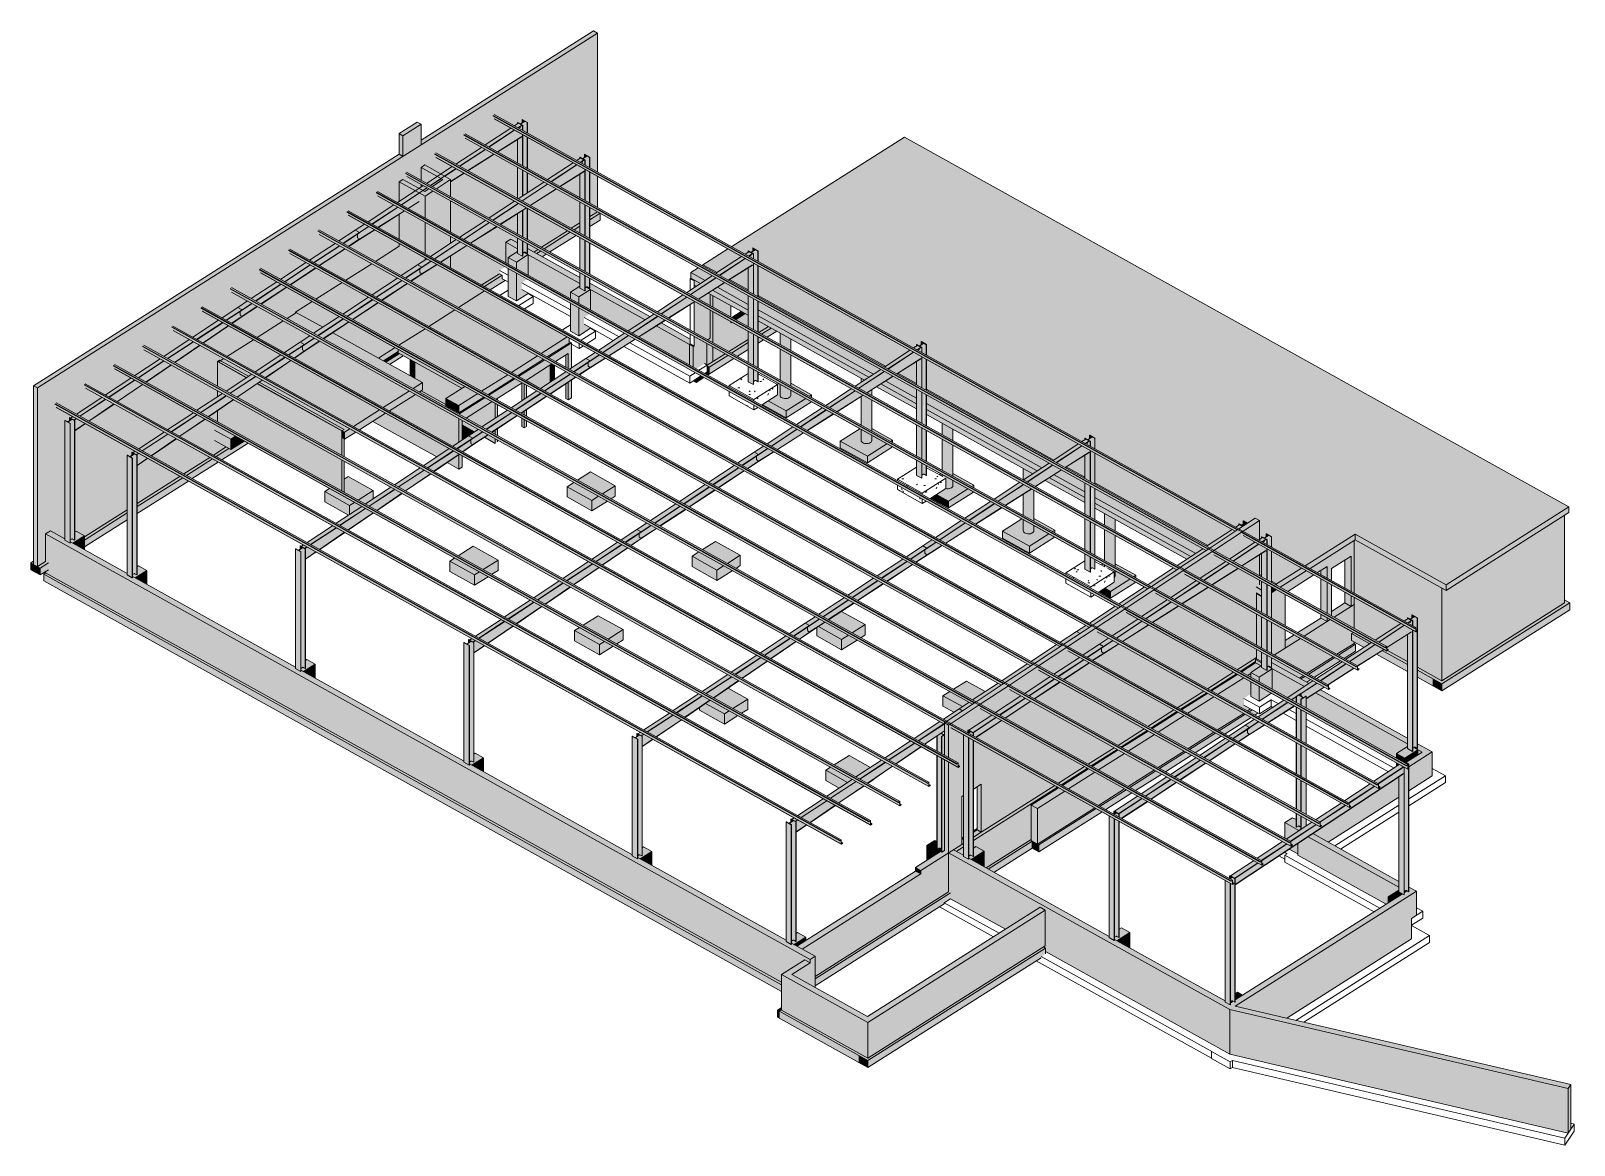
# Model space of a CAD drawing. Header units: inches. Extents: x -6914 to -1312, y -6607 to 4236.
# Drawn here: x -6914 to -4747, y -6607 to -5042 of the extents above.
import ezdxf

# ---------------------------------------------------------------- set-up
doc = ezdxf.new("R2010")
doc.units = ezdxf.units.IN
doc.header["$MEASUREMENT"] = 0
for name, color, linetype, lineweight in [('A-FLOR', 192, 'Continuous', 9), ('A-ROOF', 132, 'Continuous', 9), ('A-WALL', 113, 'Continuous', 9), ('I-WALL', 2, 'Continuous', 9), ('S-BEAM', 12, 'Continuous', 9), ('S-COLS', 52, 'Continuous', 9), ('S-FNDN', 32, 'Continuous', 9)]:
    doc.layers.add(name, color=color, linetype=linetype, lineweight=lineweight)
pattern_1 = [(0, (-3355.999, -7432.372), (61.44, 9.126), [2.534, -43.546, 2.534, -43.546, -245.76]), (0, (-3355.999, -7432.372), (61.44, 9.126), [-92.16, 2.534, -89.626, 2.534, -43.546, -107.52]), (0, (-3355.999, -7432.372), (61.44, 9.126), [-230.4, 2.534, -28.186, 2.534, -74.266]), (134.18, (-3332.959, -7427.809), (-44.0223, 27.04888), [1.818, -31.242, 1.818, -207.563]), (134.18, (-3332.959, -7427.809), (-44.0223, 27.04888), [-34.878, -31.242, 1.818, -64.302, -110.201]), (134.18, (-3332.959, -7427.809), (-44.0223, 27.04888), [-132.241, 1.818, -31.242, 1.818, -75.322]), (134.18, (-3332.959, -7427.809), (-44.0223, 27.04888), [-167.119, -20.222, 1.818, -53.282]), (225.82, (-3325.279, -7409.557), (-17.41771, -36.17541), [1.818, -31.242, 1.818, -207.563]), (225.82, (-3325.279, -7409.557), (-17.41771, -36.17541), [-34.878, -31.242, 1.818, -64.302, -110.201]), (225.82, (-3325.279, -7409.557), (-17.41771, -36.17541), [-132.241, 1.818, -31.242, 1.818, -75.322]), (225.82, (-3325.279, -7409.557), (-17.41771, -36.17541), [-167.119, -20.222, 1.818, -53.282])]
pattern_2 = [(330.896, (-2971.727, -7734.15), (44.833614, -12.60321), [2.117, -36.368, 2.117, -241.62]), (330.896, (-2971.727, -7734.15), (44.833614, -12.60321), [-40.601, -36.368, 2.117, -74.853, -128.283]), (330.896, (-2971.727, -7734.15), (44.833614, -12.60321), [-153.939, 2.117, -36.368, 2.117, -87.681]), (330.896, (-2971.727, -7734.15), (44.833614, -12.60321), [-194.541, -23.54, 2.117, -62.025]), (112.074, (-2954.914, -7737.332), (-32.123881, 54.50498), [2.461, -42.278, 2.461, -280.883]), (112.074, (-2954.914, -7737.332), (-32.123881, 54.50498), [-47.199, -42.278, 2.461, -87.016, -149.128]), (112.074, (-2954.914, -7737.332), (-32.123881, 54.50498), [-178.954, 2.461, -42.278, 2.461, -101.929]), (112.074, (-2954.914, -7737.332), (-32.123881, 54.50498), [-226.153, -27.365, 2.461, -72.104]), (233.523, (-2949.31, -7715.741), (-12.71037, -41.901344), [1.555, -26.725, 1.555, -177.554]), (233.523, (-2949.31, -7715.741), (-12.71037, -41.901344), [-29.836, -26.725, 1.555, -55.006, -94.268]), (233.523, (-2949.31, -7715.741), (-12.71037, -41.901344), [-113.122, 1.555, -26.725, 1.555, -64.432]), (233.523, (-2949.31, -7715.741), (-12.71037, -41.901344), [-142.958, -17.298, 1.555, -45.579])]

# ---------------------------------------------------------------- blocks, each defined once
blk = doc.blocks.new('Conc Beam - Conc Beam-1196117-STRUCTURAL SCHEMATIC  - 3D - 1')
at = {"layer": 'S-BEAM'}
h = blk.add_hatch(dxfattribs=at)
h.set_pattern_fill('FP_1', color=8, style=0, pattern_type=2)
h.set_pattern_definition([(37.125, (-2951.22, -7721.15), (40.1969, -26.2541), [3.389, -37.274]), (326.85, (-2951.22, -7721.148), (-7.7754, 50.79636), [4.001, -44.01]), (98.703, (-2947.872, -7723.335), (32.42173, 24.5424), [4.282, -47.106]), (30.632, (-2951.22, -7708.79), (59.8111, -43.521), [5.073, -55.802]), (95.692, (-2946.237, -7712.42), (52.381, 31.0171), [6.242, -68.665]), (323.959, (-2951.22, -7708.79), (52.3808, 31.018), [6.164, -67.805]), (352.393, (-2945.617, -7715), (33.45276, -43.49417), [3.959, -43.547]), (307.564, (-2945.617, -7715), (13.6357, 37.2057), [4.573, -50.299]), (69.872, (-2942.83, -7718.626), (47.0877, -6.28884), [3.302, -36.324]), (16.127, (-2951.221, -7721.148), (0.68093, 20.18547), [1.527, -28.649, 1.527, -29.482, -30.662]), (16.127, (-2951.221, -7721.148), (0.68093, 20.18547), [-61.186, 1.527, -29.135]), (337.629, (-2951.22, -7721.148), (14.74327, 16.15773), [1.983, -20.97, 1.983, -36.291, -15.171]), (337.629, (-2951.22, -7721.148), (14.74327, 16.15773), [-61.227, 1.983, -13.189]), (308.461, (-2963.719, -7714.19), (29.91667, -18.04828), [2.508, -16.49, 2.508, -56.766, -78.652]), (308.461, (-2963.719, -7714.19), (29.91667, -18.04828), [-78.272, 2.508, -76.144]), (302.548, (-2969.323, -7711.07), (32.68301, -12.01074), [2.534, -22.425, 2.534, -37.248, -56.448]), (302.548, (-2969.323, -7711.07), (32.68301, -12.01074), [-64.742, 2.534, -53.913])])
h.paths.add_polyline_path([(-5192.8, -5838.6), (-5192.8, -5832.2), (-5192.1, -5831.7), (-5193.5, -5830.9), (-5193.5, -5838.2)], flags=0)
h.paths.add_polyline_path([(-5290.8, -5784), (-5284.9, -5780.1), (-5419.7, -5705), (-5419.7, -5712.2), (-5306.6, -5775.2)], flags=0)
h.paths.add_polyline_path([(-5433.8, -5704.4), (-5433.8, -5697.1), (-5483.7, -5669.4), (-5489.8, -5673.2), (-5434.8, -5703.9)], flags=0)
h.paths.add_polyline_path([(-5506.8, -5663.7), (-5500.9, -5659.8), (-5656.1, -5573.4), (-5656.1, -5580.6), (-5508, -5663.1)], flags=0)
h.paths.add_polyline_path([(-5670.2, -5572.8), (-5670.2, -5565.5), (-5720.2, -5537.7), (-5726.3, -5541.6), (-5672.8, -5571.3)], flags=0)
h.paths.add_polyline_path([(-5743.3, -5532.1), (-5737.3, -5528.2), (-5892.6, -5441.8), (-5892.6, -5449), (-5746.1, -5530.5)], flags=0)
h.paths.add_polyline_path([(-5906.7, -5441.2), (-5906.7, -5433.9), (-5956.7, -5406.2), (-5962.7, -5410), (-5910.9, -5438.8)], flags=0)
h.paths.add_polyline_path([(-5979.7, -5400.5), (-5973.7, -5396.6), (-5981.6, -5392.2), (-5981.6, -5399.4)], flags=0)
for p, q in [((-5983.9, -5391), (-5973.7, -5396.6)), ((-5979.7, -5400.5), (-5981.6, -5399.4)), ((-5906.7, -5441.2), (-5962.7, -5410)), ((-5956.6, -5406.1), (-5906.7, -5433.9)), ((-5892.6, -5441.8), (-5737.3, -5528.2)), ((-5743.3, -5532.1), (-5892.6, -5449)), ((-5670.2, -5572.8), (-5726.3, -5541.6)), ((-5720.2, -5537.7), (-5670.2, -5565.5)), ((-5656.1, -5573.4), (-5500.9, -5659.8)), ((-5506.8, -5663.7), (-5656.1, -5580.6)), ((-5433.8, -5704.4), (-5489.8, -5673.2)), ((-5483.7, -5669.4), (-5433.8, -5697.1)), ((-5419.7, -5705), (-5284.9, -5780.1)), ((-5290.8, -5784), (-5419.7, -5712.2)), ((-5193.5, -5830.9), (-5190.7, -5832.5)), ((-5192.8, -5838.6), (-5193.5, -5838.2))]:
    blk.add_line(p, q, dxfattribs=at)
blk = doc.blocks.new('Z-Girder - Z-Girder-1627037-STRUCTURAL SCHEMATIC  - 3D - 1')
at = {"layer": 'S-BEAM'}
for points in [[(-5778, -6179.7), (-5777.7, -6179.1), (-6879.9, -5565.5), (-6880.2, -5566.1), (-5779.2, -6179.1)], [(-5777.7, -6179.1), (-5776, -6178), (-6878.4, -5564.4), (-6879.9, -5565.5), (-5782.7, -6176.3)], [(-5775.9, -6184.2), (-5776, -6178.1), (-5777.7, -6179.2), (-5778, -6179.7), (-6878.2, -5567.3), (-6878.1, -5570.6), (-5776, -6184.1)], [(-5776, -6178), (-5776, -6177.9), (-5777.7, -6177.1)], [(-5774.2, -6183.1), (-5773.9, -6182.5), (-5775.9, -6181.4), (-5775.8, -6182.2)], [(-5775.8, -6184.3), (-5775.9, -6184.2), (-5775.9, -6184.2)], [(-5775.8, -6184.2), (-5774.2, -6183.1), (-5775.8, -6182.2), (-5775.8, -6184.1)]]:
    blk.add_hatch(color=256, dxfattribs=at).paths.add_polyline_path(points, flags=0)
h = blk.add_hatch(color=256, dxfattribs=at)
h.paths.add_polyline_path([(-5775.8, -6184.3), (-5774.1, -6183.1), (-5774.2, -6183.1), (-5775.8, -6184.2)], flags=0)
h.paths.add_polyline_path([(-5775.9, -6184.2), (-5775.8, -6184.1), (-5775.9, -6184.2)], flags=0)
h.paths.add_polyline_path([(-5777.9, -6179.8), (-5777.5, -6179.1), (-5777.7, -6179.1), (-5778, -6179.7)], flags=0)
for p, q in [((-6880.2, -5566.1), (-5778, -6179.7)), ((-5777.7, -6179.1), (-6879.9, -5565.5)), ((-5776, -6178), (-6878.4, -5564.3)), ((-6878.3, -5570.5), (-5775.8, -6184.3)), ((-6878.1, -5570.6), (-5775.9, -6184.2)), ((-5777.7, -6179.1), (-5778, -6179.7)), ((-5778, -6179.7), (-5777.9, -6179.8)), ((-5777.9, -6179.8), (-5777.6, -6179.1)), ((-5776, -6178), (-5777.7, -6179.1)), ((-5777.6, -6179.1), (-5776, -6178.1)), ((-5776, -6178.1), (-5775.9, -6184.2)), ((-5775.8, -6184.1), (-5775.9, -6178.1)), ((-5775.9, -6181.4), (-5773.8, -6182.5)), ((-5775.9, -6181.4), (-5773.9, -6182.5)), ((-5775.9, -6184.2), (-5775.8, -6184.3)), ((-5775.8, -6182.2), (-5774.2, -6183.1)), ((-5774.2, -6183.1), (-5775.8, -6184.2)), ((-5775.8, -6184.3), (-5774.1, -6183.2)), ((-5775.8, -6184.2), (-5775.8, -6184.1)), ((-5775.8, -6184.2), (-5775.8, -6184.2)), ((-5773.9, -6182.5), (-5774.2, -6183.1)), ((-5774.1, -6183.2), (-5773.8, -6182.5)), ((-5773.8, -6182.5), (-5773.9, -6182.5))]:
    blk.add_line(p, q, dxfattribs=at)
for points in [[(-5775.9, -6178.1, 0), (-5776, -6178, 0), (-5776, -6178, 0)], [(-5776, -6178.1, 0), (-5776, -6178.1, 0), (-5776, -6178.1, 0)], [(-5775.9, -6184.2, 0), (-5775.8, -6184.3, 0), (-5775.8, -6184.3, 0)]]:
    blk.add_polyline3d(points, dxfattribs=at)
blk = doc.blocks.new('Z-Girder - Z-Girder-1627038-STRUCTURAL SCHEMATIC  - 3D - 1')
at = {"layer": 'S-BEAM'}
h = blk.add_hatch(color=256, dxfattribs=at)
h.paths.add_polyline_path([(-5228.7, -6236.3), (-5228.3, -6235.6), (-5623.5, -6015.7), (-5623.8, -6016.3), (-5229.9, -6235.6)], flags=0)
h.paths.add_polyline_path([(-5630, -6012.9), (-5629.3, -6012.4), (-6674.8, -5430.4), (-6675.2, -5431.1), (-5631.2, -6012.3)], flags=0)
for points in [[(-5228.3, -6235.6), (-5226.7, -6234.6), (-6673.3, -5429.4), (-6674.8, -5430.4), (-5233.4, -6232.9)], [(-5224.8, -6239.7), (-5224.5, -6239.1), (-5226.5, -6238), (-5226.4, -6238.8)], [(-5226.4, -6240.7), (-5224.8, -6239.7), (-5226.5, -6238.8), (-5226.5, -6240.7)]]:
    blk.add_hatch(color=256, dxfattribs=at).paths.add_polyline_path(points, flags=0)
h = blk.add_hatch(color=256, dxfattribs=at)
h.paths.add_polyline_path([(-5226.6, -6240.8), (-5226.7, -6234.7), (-5228.3, -6235.8), (-5228.7, -6236.3), (-5621.8, -6017.5), (-5621.7, -6020.8), (-5226.7, -6240.7)], flags=0)
h.paths.add_polyline_path([(-5631.2, -6015.5), (-5631.2, -6013.6), (-5630, -6012.9), (-6673.1, -5432.2), (-6673, -5435.5), (-5632, -6015.1)], flags=0)
h = blk.add_hatch(color=256, dxfattribs=at)
h.paths.add_polyline_path([(-5226.5, -6240.8), (-5226.6, -6240.7), (-5226.6, -6240.8)], flags=0)
h.paths.add_polyline_path([(-5631.2, -6015.6), (-5631.2, -6015.5), (-5631.9, -6015.2)], flags=0)
h = blk.add_hatch(color=256, dxfattribs=at)
h.paths.add_polyline_path([(-5226.7, -6234.6), (-5226.7, -6234.5), (-5228.3, -6233.7)], flags=0)
h.paths.add_polyline_path([(-5627.7, -6011.4), (-5627.6, -6011.3), (-5628.8, -6010.8)], flags=0)
h = blk.add_hatch(color=256, dxfattribs=at)
h.paths.add_polyline_path([(-5226.4, -6240.8), (-5224.7, -6239.6), (-5224.8, -6239.7), (-5226.4, -6240.7)], flags=0)
h.paths.add_polyline_path([(-5226.6, -6240.8), (-5226.5, -6240.7), (-5226.6, -6240.7)], flags=0)
h.paths.add_polyline_path([(-5228.6, -6236.3), (-5228.2, -6235.6), (-5228.4, -6235.7), (-5228.7, -6236.3)], flags=0)
for p, q in [((-6675.2, -5431.1), (-5630, -6012.9)), ((-5228.3, -6235.6), (-6674.8, -5430.4)), ((-5226.6, -6234.6), (-6673.3, -5429.2)), ((-6673.2, -5435.5), (-5631.2, -6015.6)), ((-6673, -5435.5), (-5631.2, -6015.5)), ((-5623.8, -6016.3), (-5228.7, -6236.3)), ((-5621.9, -6020.8), (-5226.5, -6240.8)), ((-5621.7, -6020.8), (-5226.6, -6240.8)), ((-5228.3, -6235.6), (-5228.7, -6236.3)), ((-5228.7, -6236.3), (-5228.6, -6236.3)), ((-5228.6, -6236.3), (-5228.3, -6235.7)), ((-5226.7, -6234.6), (-5228.3, -6235.6)), ((-5228.3, -6235.7), (-5226.7, -6234.7)), ((-5226.7, -6234.7), (-5226.6, -6240.8)), ((-5226.5, -6240.7), (-5226.6, -6234.6)), ((-5226.6, -6240.8), (-5226.4, -6240.8)), ((-5226.5, -6237.9), (-5224.5, -6239.1)), ((-5226.5, -6238), (-5224.5, -6239.1)), ((-5226.5, -6238.8), (-5224.8, -6239.7)), ((-5226.4, -6240.7), (-5226.5, -6240.7)), ((-5226.5, -6240.7), (-5226.5, -6240.7)), ((-5224.8, -6239.7), (-5226.4, -6240.7)), ((-5226.4, -6240.8), (-5224.8, -6239.8)), ((-5224.8, -6239.8), (-5224.5, -6239.1)), ((-5224.5, -6239.1), (-5224.8, -6239.7)), ((-5224.5, -6239.1), (-5224.5, -6239.1))]:
    blk.add_line(p, q, dxfattribs=at)
for points in [[(-5226.6, -6234.6, 0), (-5226.6, -6234.6, 0), (-5226.7, -6234.6, 0)], [(-5226.7, -6234.7, 0), (-5226.7, -6234.7, 0), (-5226.7, -6234.7, 0)], [(-5226.6, -6240.8, 0), (-5226.5, -6240.8, 0), (-5226.4, -6240.8, 0)]]:
    blk.add_polyline3d(points, dxfattribs=at)
blk = doc.blocks.new('Z-Girder - Z-Girder-V1-STRUCTURAL SCHEMATIC  - 3D - 1')
at = {"layer": 'S-BEAM'}
h = blk.add_hatch(color=256, dxfattribs=at)
h.paths.add_polyline_path([(-5187.6, -6209.3), (-5187.3, -6208.6), (-5582.5, -5988.7), (-5582.8, -5989.3), (-5188.9, -6208.6)], flags=0)
h.paths.add_polyline_path([(-5589, -5985.9), (-5588.3, -5985.4), (-6633.8, -5403.4), (-6634.1, -5404.1), (-5591, -5984.8)], flags=0)
for points in [[(-5187.3, -6208.6), (-5185.7, -6207.6), (-6632.3, -5402.4), (-6633.8, -5403.4), (-5196.7, -6203.4)], [(-5183.8, -6212.7), (-5183.5, -6212.1), (-5185.5, -6210.9), (-5185.4, -6211.8)], [(-5185.4, -6213.7), (-5183.8, -6212.7), (-5185.5, -6211.8), (-5185.5, -6213.7)]]:
    blk.add_hatch(color=256, dxfattribs=at).paths.add_polyline_path(points, flags=0)
h = blk.add_hatch(color=256, dxfattribs=at)
h.paths.add_polyline_path([(-5185.5, -6213.8), (-5185.7, -6207.7), (-5187.3, -6208.8), (-5187.6, -6209.3), (-5580.7, -5990.5), (-5580.7, -5993.8), (-5185.7, -6213.7)], flags=0)
h.paths.add_polyline_path([(-5591.7, -5987.7), (-5589, -5985.9), (-6632.1, -5405.2), (-6632, -5408.5), (-5593, -5986.9)], flags=0)
h = blk.add_hatch(color=256, dxfattribs=at)
h.paths.add_polyline_path([(-5185.5, -6213.8), (-5185.6, -6213.7), (-5185.5, -6213.8)], flags=0)
h.paths.add_polyline_path([(-5591.7, -5987.7), (-5591.7, -5987.7), (-5593, -5987)], flags=0)
h = blk.add_hatch(color=256, dxfattribs=at)
h.paths.add_polyline_path([(-5185.7, -6207.6), (-5185.7, -6207.5), (-5187.3, -6206.7)], flags=0)
h.paths.add_polyline_path([(-5586.7, -5984.3), (-5586.6, -5984.3), (-5588.8, -5983.2)], flags=0)
h = blk.add_hatch(color=256, dxfattribs=at)
h.paths.add_polyline_path([(-5185.4, -6213.8), (-5183.8, -6212.7), (-5183.8, -6212.7), (-5185.4, -6213.7)], flags=0)
h.paths.add_polyline_path([(-5185.5, -6213.8), (-5185.5, -6213.7), (-5185.5, -6213.7)], flags=0)
h.paths.add_polyline_path([(-5187.6, -6209.3), (-5187.2, -6208.6), (-5187.4, -6208.7), (-5187.6, -6209.3)], flags=0)
for p, q in [((-6634.1, -5404.1), (-5589, -5985.9)), ((-5187.3, -6208.6), (-6633.8, -5403.4)), ((-5185.6, -6207.6), (-6632.3, -5402.2)), ((-6632.2, -5408.5), (-5591.7, -5987.7)), ((-6632, -5408.5), (-5591.7, -5987.7)), ((-5582.8, -5989.3), (-5187.6, -6209.3)), ((-5580.9, -5993.7), (-5185.5, -6213.8)), ((-5580.7, -5993.8), (-5185.5, -6213.8)), ((-5187.3, -6208.6), (-5187.6, -6209.3)), ((-5187.6, -6209.3), (-5187.3, -6208.7)), ((-5187.6, -6209.3), (-5187.6, -6209.3)), ((-5185.7, -6207.6), (-5187.3, -6208.6)), ((-5187.3, -6208.7), (-5185.7, -6207.7)), ((-5185.7, -6207.7), (-5185.5, -6213.8)), ((-5185.5, -6213.7), (-5185.6, -6207.6)), ((-5185.5, -6210.9), (-5183.5, -6212.1)), ((-5185.5, -6210.9), (-5183.5, -6212.1)), ((-5185.5, -6211.8), (-5183.8, -6212.7)), ((-5185.4, -6213.7), (-5185.5, -6213.7)), ((-5185.5, -6213.7), (-5185.5, -6213.7)), ((-5185.5, -6213.8), (-5185.4, -6213.8)), ((-5185.4, -6213.8), (-5183.8, -6212.7)), ((-5183.8, -6212.7), (-5185.4, -6213.7)), ((-5183.8, -6212.7), (-5183.5, -6212.1)), ((-5183.5, -6212.1), (-5183.8, -6212.7)), ((-5183.5, -6212.1), (-5183.5, -6212.1))]:
    blk.add_line(p, q, dxfattribs=at)
for points in [[(-5185.6, -6207.6, 0), (-5185.6, -6207.6, 0), (-5185.7, -6207.6, 0)], [(-5185.7, -6207.7, 0), (-5185.7, -6207.7, 0), (-5185.7, -6207.7, 0)], [(-5185.5, -6213.8, 0), (-5185.5, -6213.8, 0), (-5185.4, -6213.8, 0)]]:
    blk.add_polyline3d(points, dxfattribs=at)
blk = doc.blocks.new('Z-Girder - Z-Girder-V2-STRUCTURAL SCHEMATIC  - 3D - 1')
at = {"layer": 'S-BEAM'}
h = blk.add_hatch(color=256, dxfattribs=at)
h.paths.add_polyline_path([(-5105.6, -6155.3), (-5105.3, -6154.6), (-5500.4, -5934.6), (-5500.8, -5935.3), (-5106.8, -6154.6)], flags=0)
h.paths.add_polyline_path([(-5507, -5931.9), (-5506.3, -5931.4), (-6551.8, -5349.4), (-6552.1, -5350), (-5509, -5930.7)], flags=0)
for points in [[(-5105.3, -6154.6), (-5103.7, -6153.5), (-6550.2, -5348.3), (-6551.8, -5349.4), (-5123.5, -6144.5)], [(-5101.8, -6158.7), (-5101.5, -6158), (-5103.5, -6156.9), (-5103.4, -6157.8)], [(-5103.4, -6159.7), (-5101.8, -6158.7), (-5103.5, -6157.7), (-5103.4, -6159.7)]]:
    blk.add_hatch(color=256, dxfattribs=at).paths.add_polyline_path(points, flags=0)
h = blk.add_hatch(color=256, dxfattribs=at)
h.paths.add_polyline_path([(-5103.5, -6159.7), (-5103.7, -6153.6), (-5105.3, -6154.8), (-5105.6, -6155.3), (-5498.7, -5936.5), (-5498.7, -5939.8), (-5105.2, -6158.8)], flags=0)
h.paths.add_polyline_path([(-5509.7, -5933.6), (-5507, -5931.9), (-6550.1, -5351.2), (-6550, -5354.5), (-5510.9, -5932.9)], flags=0)
h = blk.add_hatch(color=256, dxfattribs=at)
h.paths.add_polyline_path([(-5103.5, -6159.8), (-5103.6, -6159.7), (-5103.5, -6159.8)], flags=0)
h.paths.add_polyline_path([(-5509.7, -5933.7), (-5509.7, -5933.6), (-5511, -5933)], flags=0)
h = blk.add_hatch(color=256, dxfattribs=at)
h.paths.add_polyline_path([(-5103.7, -6153.5), (-5103.7, -6153.5), (-5105.2, -6152.7)], flags=0)
h.paths.add_polyline_path([(-5504.7, -5930.3), (-5504.6, -5930.3), (-5506.7, -5929.2)], flags=0)
h = blk.add_hatch(color=256, dxfattribs=at)
h.paths.add_polyline_path([(-5103.4, -6159.8), (-5101.7, -6158.7), (-5101.8, -6158.7), (-5103.4, -6159.7)], flags=0)
h.paths.add_polyline_path([(-5103.5, -6159.7), (-5103.4, -6159.7), (-5103.5, -6159.7)], flags=0)
h.paths.add_polyline_path([(-5105.6, -6155.3), (-5105.2, -6154.6), (-5105.3, -6154.7), (-5105.6, -6155.3)], flags=0)
for p, q in [((-6552.1, -5350), (-5507, -5931.9)), ((-5105.3, -6154.6), (-6551.8, -5349.3)), ((-5103.6, -6153.5), (-6550.3, -5348.2)), ((-6550.2, -5354.4), (-5509.7, -5933.7)), ((-6550, -5354.5), (-5509.7, -5933.6)), ((-5500.8, -5935.3), (-5105.6, -6155.3)), ((-5498.8, -5939.7), (-5103.5, -6159.8)), ((-5498.7, -5939.8), (-5103.5, -6159.7)), ((-5103.7, -6153.5), (-5105.3, -6154.6)), ((-5105.3, -6154.7), (-5103.7, -6153.6)), ((-5103.6, -6153.7), (-5103.5, -6159.7)), ((-5103.4, -6159.7), (-5103.5, -6153.6)), ((-5105.3, -6154.6), (-5105.6, -6155.3)), ((-5105.6, -6155.3), (-5105.3, -6154.7)), ((-5105.6, -6155.3), (-5105.6, -6155.3)), ((-5103.5, -6156.9), (-5101.4, -6158)), ((-5103.5, -6156.9), (-5101.5, -6158)), ((-5103.5, -6157.7), (-5101.8, -6158.7)), ((-5103.5, -6159.7), (-5103.4, -6159.8)), ((-5103.4, -6159.8), (-5101.8, -6158.7)), ((-5101.8, -6158.7), (-5103.4, -6159.7)), ((-5103.4, -6159.7), (-5103.4, -6159.7)), ((-5103.4, -6159.7), (-5103.4, -6159.7)), ((-5101.8, -6158.7), (-5101.4, -6158)), ((-5101.5, -6158), (-5101.8, -6158.7)), ((-5101.4, -6158), (-5101.5, -6158))]:
    blk.add_line(p, q, dxfattribs=at)
for points in [[(-5103.5, -6153.6, 0), (-5103.6, -6153.5, 0), (-5103.7, -6153.5, 0)], [(-5103.7, -6153.6, 0), (-5103.6, -6153.6, 0), (-5103.6, -6153.7, 0)], [(-5103.5, -6159.7, 0), (-5103.5, -6159.8, 0), (-5103.4, -6159.8, 0)]]:
    blk.add_polyline3d(points, dxfattribs=at)
blk = doc.blocks.new('Z-Girder - Z-Girder-V3-STRUCTURAL SCHEMATIC  - 3D - 1')
at = {"layer": 'S-BEAM'}
h = blk.add_hatch(color=256, dxfattribs=at)
h.paths.add_polyline_path([(-4982.6, -6074.2), (-4982.2, -6073.6), (-5377.4, -5853.6), (-5377.7, -5854.3), (-4983.8, -6073.6)], flags=0)
h.paths.add_polyline_path([(-5383.9, -5850.8), (-5383.2, -5850.4), (-6428.7, -5268.3), (-6429.1, -5269), (-5384.7, -5850.4)], flags=0)
for points in [[(-4982.2, -6073.6), (-4980.6, -6072.5), (-6427.2, -5267.3), (-6428.7, -5268.3), (-4990.3, -6069.1)], [(-4978.8, -6077.6), (-4978.5, -6077), (-4980.4, -6075.9), (-4980.3, -6076.7)], [(-4980.3, -6078.7), (-4978.8, -6077.6), (-4980.4, -6076.7), (-4980.4, -6078.6)]]:
    blk.add_hatch(color=256, dxfattribs=at).paths.add_polyline_path(points, flags=0)
h = blk.add_hatch(color=256, dxfattribs=at)
h.paths.add_polyline_path([(-4980.5, -6078.7), (-4980.6, -6072.6), (-4982.2, -6073.7), (-4982.6, -6074.2), (-5375.7, -5855.4), (-5375.6, -5858.7), (-4980.6, -6078.6)], flags=0)
h.paths.add_polyline_path([(-5386.6, -5852.6), (-5383.9, -5850.8), (-6427, -5270.1), (-6427, -5273.5), (-5388.1, -5851.8)], flags=0)
h = blk.add_hatch(color=256, dxfattribs=at)
h.paths.add_polyline_path([(-4980.6, -6072.5), (-4980.6, -6072.4), (-4982.2, -6071.6)], flags=0)
h.paths.add_polyline_path([(-5381.6, -5849.3), (-5381.6, -5849.3), (-5383.9, -5848)], flags=0)
h = blk.add_hatch(color=256, dxfattribs=at)
h.paths.add_polyline_path([(-4980.4, -6078.8), (-4980.5, -6078.7), (-4980.5, -6078.7)], flags=0)
h.paths.add_polyline_path([(-5386.7, -5852.6), (-5386.6, -5852.6), (-5388.1, -5851.8)], flags=0)
h = blk.add_hatch(color=256, dxfattribs=at)
h.paths.add_polyline_path([(-4980.3, -6078.8), (-4978.7, -6077.6), (-4978.8, -6077.6), (-4980.3, -6078.7)], flags=0)
h.paths.add_polyline_path([(-4980.5, -6078.7), (-4980.4, -6078.6), (-4980.5, -6078.7)], flags=0)
h.paths.add_polyline_path([(-4982.5, -6074.3), (-4982.1, -6073.6), (-4982.3, -6073.6), (-4982.6, -6074.2)], flags=0)
for p, q in [((-6429.1, -5269), (-5383.9, -5850.8)), ((-4982.2, -6073.6), (-6428.7, -5268.3)), ((-4980.5, -6072.5), (-6427.3, -5267.1)), ((-6427.1, -5273.4), (-5386.7, -5852.6)), ((-6427, -5273.5), (-5386.6, -5852.6)), ((-5377.7, -5854.3), (-4982.6, -6074.2)), ((-5375.8, -5858.7), (-4980.4, -6078.8)), ((-5375.6, -5858.7), (-4980.5, -6078.7)), ((-4982.2, -6073.6), (-4982.6, -6074.2)), ((-4982.6, -6074.2), (-4982.5, -6074.3)), ((-4982.5, -6074.3), (-4982.2, -6073.6)), ((-4980.6, -6072.5), (-4982.2, -6073.6)), ((-4982.2, -6073.6), (-4980.6, -6072.6)), ((-4980.6, -6072.6), (-4980.5, -6078.7)), ((-4980.4, -6078.6), (-4980.5, -6072.6)), ((-4980.5, -6078.7), (-4980.3, -6078.8)), ((-4980.4, -6075.9), (-4978.4, -6077)), ((-4980.4, -6075.9), (-4978.5, -6077)), ((-4980.4, -6076.7), (-4978.8, -6077.6)), ((-4980.4, -6078.7), (-4980.4, -6078.6)), ((-4980.3, -6078.7), (-4980.4, -6078.7)), ((-4978.8, -6077.6), (-4980.3, -6078.7)), ((-4980.3, -6078.8), (-4978.7, -6077.7)), ((-4978.5, -6077), (-4978.8, -6077.6)), ((-4978.7, -6077.7), (-4978.4, -6077)), ((-4978.4, -6077), (-4978.5, -6077))]:
    blk.add_line(p, q, dxfattribs=at)
for points in [[(-4980.5, -6072.6, 0), (-4980.5, -6072.5, 0), (-4980.6, -6072.5, 0)], [(-4980.6, -6072.6, 0), (-4980.6, -6072.6, 0), (-4980.6, -6072.6, 0)], [(-4980.5, -6078.7, 0), (-4980.4, -6078.8, 0), (-4980.3, -6078.8, 0)]]:
    blk.add_polyline3d(points, dxfattribs=at)
blk = doc.blocks.new('Z-Girder - Z-Girder-1492842-STRUCTURAL SCHEMATIC  - 3D - 1')
at = {"layer": 'S-BEAM'}
h = blk.add_hatch(color=256, dxfattribs=at)
h.paths.add_polyline_path([(-5094.1, -5962.3), (-5093.7, -5961.7), (-5336.4, -5826.6), (-5336.7, -5827.3), (-5095.3, -5961.7)], flags=0)
h.paths.add_polyline_path([(-5342.9, -5823.8), (-5342.2, -5823.3), (-6387.7, -5241.3), (-6388, -5242), (-5343.2, -5823.6)], flags=0)
for points in [[(-5093.7, -5961.7), (-5092.1, -5960.6), (-6386.2, -5240.3), (-6387.7, -5241.3), (-5096, -5960.4)], [(-5090.2, -5965.7), (-5089.9, -5965.1), (-5091.9, -5964), (-5091.8, -5964.8)], [(-5091.8, -5966.8), (-5090.2, -5965.7), (-5091.9, -5964.8), (-5091.9, -5966.7)]]:
    blk.add_hatch(color=256, dxfattribs=at).paths.add_polyline_path(points, flags=0)
h = blk.add_hatch(color=256, dxfattribs=at)
h.paths.add_polyline_path([(-5092, -5966.8), (-5092.1, -5960.7), (-5093.7, -5961.8), (-5094.1, -5962.3), (-5334.6, -5828.4), (-5334.6, -5831.7), (-5092.1, -5966.7)], flags=0)
h.paths.add_polyline_path([(-5345.6, -5825.6), (-5342.9, -5823.8), (-6386, -5243.1), (-6385.9, -5246.4), (-5347.1, -5824.8)], flags=0)
h = blk.add_hatch(color=256, dxfattribs=at)
h.paths.add_polyline_path([(-5091.9, -5966.9), (-5092, -5966.8), (-5092, -5966.8)], flags=0)
h.paths.add_polyline_path([(-5345.7, -5825.6), (-5345.6, -5825.6), (-5347.1, -5824.8)], flags=0)
h = blk.add_hatch(color=256, dxfattribs=at)
h.paths.add_polyline_path([(-5092.1, -5960.6), (-5092.1, -5960.5), (-5093.7, -5959.7)], flags=0)
h.paths.add_polyline_path([(-5340.6, -5822.3), (-5340.5, -5822.2), (-5342.5, -5821.2)], flags=0)
h = blk.add_hatch(color=256, dxfattribs=at)
h.paths.add_polyline_path([(-5091.8, -5966.8), (-5090.2, -5965.7), (-5090.2, -5965.7), (-5091.8, -5966.8)], flags=0)
h.paths.add_polyline_path([(-5092, -5966.8), (-5091.9, -5966.7), (-5092, -5966.8)], flags=0)
h.paths.add_polyline_path([(-5094, -5962.4), (-5093.6, -5961.7), (-5093.8, -5961.7), (-5094.1, -5962.3)], flags=0)
for p, q in [((-6388, -5242), (-5342.9, -5823.8)), ((-5093.7, -5961.7), (-6387.7, -5241.3)), ((-5092, -5960.6), (-6386.2, -5240.1)), ((-6386.1, -5246.4), (-5345.7, -5825.6)), ((-6385.9, -5246.4), (-5345.6, -5825.6)), ((-5336.7, -5827.3), (-5094.1, -5962.3)), ((-5334.8, -5831.7), (-5091.9, -5966.9)), ((-5334.6, -5831.7), (-5092, -5966.8)), ((-5093.7, -5961.7), (-5094.1, -5962.3)), ((-5094.1, -5962.3), (-5094, -5962.4)), ((-5094, -5962.4), (-5093.7, -5961.7)), ((-5092.1, -5960.6), (-5093.7, -5961.7)), ((-5093.7, -5961.7), (-5092.1, -5960.7)), ((-5092.1, -5960.7), (-5092, -5966.8)), ((-5091.9, -5966.7), (-5092, -5960.7)), ((-5092, -5966.8), (-5091.8, -5966.8)), ((-5091.9, -5964), (-5089.9, -5965.1)), ((-5091.9, -5964), (-5089.9, -5965.1)), ((-5091.9, -5964.8), (-5090.2, -5965.7)), ((-5091.9, -5966.8), (-5091.9, -5966.7)), ((-5091.8, -5966.8), (-5091.9, -5966.8)), ((-5090.2, -5965.7), (-5091.8, -5966.8)), ((-5091.8, -5966.8), (-5090.2, -5965.8)), ((-5090.2, -5965.8), (-5089.9, -5965.1)), ((-5089.9, -5965.1), (-5090.2, -5965.7)), ((-5089.9, -5965.1), (-5089.9, -5965.1))]:
    blk.add_line(p, q, dxfattribs=at)
for points in [[(-5092, -5960.7, 0), (-5092, -5960.6, 0), (-5092.1, -5960.6, 0)], [(-5092.1, -5960.7, 0), (-5092.1, -5960.7, 0), (-5092.1, -5960.7, 0)], [(-5092, -5966.8, 0), (-5091.9, -5966.9, 0), (-5091.8, -5966.8, 0)]]:
    blk.add_polyline3d(points, dxfattribs=at)
blk = doc.blocks.new('W-Wide Flange - GIRDER - T_B_D_ - 2-1597228-STRUCTURAL SCHEMATIC  - 3D - 1')
at = {"layer": 'S-BEAM'}
h = blk.add_hatch(color=256, dxfattribs=at)
h.paths.add_polyline_path([(-5590.9, -6027.3), (-5558.7, -6006.1), (-5564.6, -6002.8), (-5596.8, -6024), (-5592.8, -6026.2)], flags=0)
h.paths.add_polyline_path([(-5553.6, -6002.7), (-5517.7, -5979.1), (-5523.6, -5975.8), (-5559.5, -5999.4), (-5555.5, -6001.6)], flags=0)
h.paths.add_polyline_path([(-5512.6, -5975.7), (-5476.7, -5952), (-5482.5, -5948.8), (-5518.4, -5972.4), (-5514.5, -5974.6)], flags=0)
h.paths.add_polyline_path([(-5471.6, -5948.7), (-5435.7, -5925), (-5441.5, -5921.8), (-5477.4, -5945.4), (-5473.5, -5947.6)], flags=0)
h.paths.add_polyline_path([(-5430.5, -5921.7), (-5407.6, -5906.6), (-5413.5, -5903.3), (-5436.4, -5918.4), (-5432.4, -5920.6)], flags=0)
h = blk.add_hatch(color=256, dxfattribs=at)
h.paths.add_polyline_path([(-5590.9, -6027.7), (-5558.3, -6006.3), (-5558.7, -6006.1), (-5590.9, -6027.3), (-5590.9, -6027.7)], flags=0)
h.paths.add_polyline_path([(-5553.2, -6002.9), (-5517.3, -5979.3), (-5517.7, -5979.1), (-5553.6, -6002.7)], flags=0)
h.paths.add_polyline_path([(-5512.2, -5975.9), (-5476.3, -5952.3), (-5476.7, -5952), (-5512.6, -5975.7)], flags=0)
h.paths.add_polyline_path([(-5471.2, -5948.9), (-5435.3, -5925.2), (-5435.7, -5925), (-5471.6, -5948.7), (-5471.4, -5948.8)], flags=0)
h.paths.add_polyline_path([(-5430.2, -5921.9), (-5407.6, -5907), (-5407.6, -5906.6), (-5430.5, -5921.7)], flags=0)
h = blk.add_hatch(color=256, dxfattribs=at)
h.paths.add_polyline_path([(-5590.3, -6032.1), (-5554.4, -6008.5), (-5558.3, -6006.3), (-5590.8, -6027.8), (-5590.4, -6028), (-5590.4, -6032.1)], flags=0)
h.paths.add_polyline_path([(-5549.3, -6005.1), (-5513.4, -5981.4), (-5517.3, -5979.3), (-5553.2, -6002.9)], flags=0)
h.paths.add_polyline_path([(-5508.3, -5978.1), (-5472.4, -5954.4), (-5476.3, -5952.3), (-5512.2, -5975.9)], flags=0)
h.paths.add_polyline_path([(-5467.3, -5951.1), (-5431.4, -5927.4), (-5435.3, -5925.2), (-5471.2, -5948.9)], flags=0)
h.paths.add_polyline_path([(-5426.3, -5924.1), (-5410.3, -5913.5), (-5410.4, -5908.9), (-5430.2, -5921.9), (-5427.7, -5923.3)], flags=0)
h = blk.add_hatch(color=256, dxfattribs=at)
h.paths.add_polyline_path([(-5589.2, -6032.7), (-5553.3, -6009.1), (-5554.4, -6008.5), (-5590.3, -6032.1), (-5589.3, -6032.6)], flags=0)
h.paths.add_polyline_path([(-5548.2, -6005.7), (-5512.4, -5982), (-5513.4, -5981.4), (-5549.3, -6005.1), (-5548.3, -6005.7)], flags=0)
h.paths.add_polyline_path([(-5507.2, -5978.7), (-5471.3, -5955), (-5472.4, -5954.4), (-5508.2, -5978.1), (-5507.3, -5978.7)], flags=0)
h.paths.add_polyline_path([(-5466.2, -5951.7), (-5430.3, -5928), (-5431.4, -5927.4), (-5467.2, -5951.1), (-5466.2, -5951.7)], flags=0)
h.paths.add_polyline_path([(-5425.1, -5924.7), (-5409.7, -5914.5), (-5410.1, -5913.9), (-5410.3, -5913.6), (-5426.2, -5924.1), (-5425.2, -5924.7)], flags=0)
h = blk.add_hatch(color=256, dxfattribs=at)
h.paths.add_polyline_path([(-5587, -6034), (-5551.1, -6010.3), (-5553.3, -6009.1), (-5589.2, -6032.7)], flags=0)
h.paths.add_polyline_path([(-5546, -6007), (-5510.1, -5983.3), (-5512.3, -5982.1), (-5548.2, -6005.7)], flags=0)
h.paths.add_polyline_path([(-5504.9, -5979.9), (-5469, -5956.3), (-5471.3, -5955.1), (-5507.2, -5978.7)], flags=0)
h.paths.add_polyline_path([(-5463.9, -5952.9), (-5428, -5929.3), (-5430.3, -5928), (-5466.2, -5951.7), (-5464.8, -5952.4)], flags=0)
h.paths.add_polyline_path([(-5422.9, -5925.9), (-5407.4, -5915.7), (-5409.7, -5914.5), (-5425.1, -5924.7)], flags=0)
h = blk.add_hatch(color=256, dxfattribs=at)
h.paths.add_polyline_path([(-5586.6, -6034.2), (-5550.7, -6010.5), (-5551.1, -6010.3), (-5587, -6034)], flags=0)
h.paths.add_polyline_path([(-5545.6, -6007.2), (-5509.7, -5983.5), (-5510.1, -5983.3), (-5546, -6007)], flags=0)
h.paths.add_polyline_path([(-5504.6, -5980.2), (-5468.7, -5956.5), (-5469, -5956.3), (-5504.9, -5979.9)], flags=0)
h.paths.add_polyline_path([(-5463.5, -5953.1), (-5427.6, -5929.5), (-5428, -5929.3), (-5463.9, -5952.9)], flags=0)
h.paths.add_polyline_path([(-5422.5, -5926.1), (-5407.4, -5916.2), (-5407.4, -5915.7), (-5422.9, -5925.9)], flags=0)
blk.add_hatch(color=256, dxfattribs=at).paths.add_polyline_path([(-5590.9, -6027.7), (-5590.9, -6027.3), (-5596.8, -6024), (-5596.8, -6024.4), (-5593.3, -6026.4), (-5593.2, -6026.4), (-5590.9, -6027.7)], flags=0)
for p, q in [((-5413.5, -5903.3), (-5436.4, -5918.4)), ((-5407.6, -5906.6), (-5430.5, -5921.7)), ((-5407.6, -5907), (-5430.2, -5921.9)), ((-5422.9, -5925.9), (-5407.4, -5915.7)), ((-5413.5, -5903.3), (-5407.6, -5906.6)), ((-5410.4, -5908.8), (-5410.3, -5913.5)), ((-5409.7, -5914.5), (-5407.4, -5915.7)), ((-5407.6, -5906.6), (-5407.6, -5907)), ((-5407.4, -5915.7), (-5407.4, -5916.2)), ((-5441.6, -5921.8), (-5477.4, -5945.4)), ((-5435.7, -5925.1), (-5471.6, -5948.7)), ((-5435.3, -5925.2), (-5471.2, -5948.9)), ((-5463.9, -5952.9), (-5428, -5929.3)), ((-5427.6, -5929.5), (-5463.5, -5953.1)), ((-5407.4, -5916.2), (-5422.5, -5926.1)), ((-5482.6, -5948.8), (-5518.4, -5972.4)), ((-5476.7, -5952.1), (-5512.6, -5975.7)), ((-5476.3, -5952.3), (-5512.2, -5975.9)), ((-5504.9, -5979.9), (-5469, -5956.3)), ((-5468.6, -5956.5), (-5504.6, -5980.2)), ((-5523.6, -5975.8), (-5559.5, -5999.4)), ((-5517.8, -5979.1), (-5553.6, -6002.7)), ((-5517.3, -5979.3), (-5553.2, -6002.9)), ((-5546, -6007), (-5510, -5983.3)), ((-5509.7, -5983.5), (-5545.6, -6007.2)), ((-5564.6, -6002.9), (-5596.8, -6024)), ((-5590.9, -6027.3), (-5596.8, -6024)), ((-5596.8, -6024), (-5596.8, -6024.4)), ((-5558.8, -6006.1), (-5590.9, -6027.3)), ((-5558.3, -6006.3), (-5590.9, -6027.7)), ((-5587, -6034), (-5551.1, -6010.3)), ((-5550.7, -6010.5), (-5586.6, -6034.2)), ((-5590.9, -6027.7), (-5590.9, -6027.3))]:
    blk.add_line(p, q, dxfattribs=at)
blk.add_polyline3d([(-5410.3, -5913.5, 0), (-5410.1, -5914.1, 0), (-5409.7, -5914.5, 0)], dxfattribs=at)
blk = doc.blocks.new('W-Wide Flange - GIRDER - T_B_D_ - 2-1635610-STRUCTURAL SCHEMATIC  - 3D - 1')
at = {"layer": 'S-BEAM'}
h = blk.add_hatch(color=256, dxfattribs=at)
h.paths.add_polyline_path([(-5223.5, -6231.8), (-5191.3, -6210.6), (-5197.2, -6207.3), (-5229.4, -6228.6), (-5224.5, -6231.3)], flags=0)
h.paths.add_polyline_path([(-5186.2, -6207.2), (-5150.3, -6183.6), (-5156.1, -6180.3), (-5192, -6204), (-5187.3, -6206.6)], flags=0)
h.paths.add_polyline_path([(-5145.2, -6180.2), (-5109.3, -6156.6), (-5115.1, -6153.3), (-5151, -6177), (-5146.3, -6179.6)], flags=0)
h.paths.add_polyline_path([(-5104.1, -6153.2), (-5068.2, -6129.6), (-5074.1, -6126.3), (-5110, -6149.9), (-5105.2, -6152.6)], flags=0)
h.paths.add_polyline_path([(-5063.1, -6126.2), (-5027.2, -6102.6), (-5033.1, -6099.3), (-5069, -6122.9), (-5064.3, -6125.6)], flags=0)
h.paths.add_polyline_path([(-5022.1, -6099.2), (-4986.5, -6075.7), (-4992.4, -6072.5), (-5028, -6095.9), (-5023.3, -6098.6)], flags=0)
h = blk.add_hatch(color=256, dxfattribs=at)
h.paths.add_polyline_path([(-5223.5, -6232.3), (-5190.9, -6210.8), (-5191.3, -6210.6), (-5223.5, -6231.8), (-5223.5, -6232.2)], flags=0)
h.paths.add_polyline_path([(-5185.8, -6207.5), (-5149.9, -6183.8), (-5150.3, -6183.6), (-5186.2, -6207.2)], flags=0)
h.paths.add_polyline_path([(-5144.8, -6180.4), (-5108.9, -6156.8), (-5109.3, -6156.6), (-5145.2, -6180.2)], flags=0)
h.paths.add_polyline_path([(-5103.8, -6153.4), (-5067.9, -6129.8), (-5068.2, -6129.6), (-5104.1, -6153.2)], flags=0)
h.paths.add_polyline_path([(-5062.7, -6126.4), (-5026.8, -6102.8), (-5027.2, -6102.6), (-5063.1, -6126.2)], flags=0)
h.paths.add_polyline_path([(-5021.7, -6099.4), (-4986.5, -6076.2), (-4986.5, -6075.7), (-5022.1, -6099.2)], flags=0)
h = blk.add_hatch(color=256, dxfattribs=at)
h.paths.add_polyline_path([(-5223, -6236.7), (-5187.1, -6213), (-5190.9, -6210.8), (-5223.4, -6232.3), (-5223, -6232.5), (-5223, -6236.5)], flags=0)
h.paths.add_polyline_path([(-5184.6, -6211.4), (-5146, -6186), (-5149.9, -6183.8), (-5185.8, -6207.5), (-5185.7, -6207.6), (-5185.6, -6207.7), (-5185.6, -6207.7), (-5185.5, -6211), (-5184.7, -6211.4)], flags=0)
h.paths.add_polyline_path([(-5143.6, -6184.4), (-5105, -6159), (-5108.9, -6156.8), (-5144.8, -6180.4), (-5144.7, -6180.6), (-5144.6, -6180.6), (-5144.6, -6180.7), (-5144.4, -6184), (-5143.6, -6184.4)], flags=0)
h.paths.add_polyline_path([(-5102.6, -6157.4), (-5064, -6132), (-5067.9, -6129.8), (-5103.8, -6153.4), (-5103.7, -6153.5), (-5103.6, -6153.6), (-5103.5, -6153.7), (-5103.4, -6156.9), (-5103.4, -6157)], flags=0)
h.paths.add_polyline_path([(-5061.6, -6130.4), (-5022.9, -6104.9), (-5026.8, -6102.8), (-5062.7, -6126.4), (-5062.7, -6126.5), (-5062.6, -6126.6), (-5062.5, -6126.7), (-5062.4, -6129.9), (-5062.4, -6130)], flags=0)
h.paths.add_polyline_path([(-5020.6, -6103.4), (-4989.2, -6082.7), (-4989.2, -6078), (-5021.7, -6099.4), (-5021.6, -6099.5), (-5021.6, -6099.6), (-5021.5, -6099.7), (-5021.4, -6102.9), (-5021.4, -6102.9)], flags=0)
h = blk.add_hatch(color=256, dxfattribs=at)
h.paths.add_polyline_path([(-5223, -6238), (-5185.9, -6213.6), (-5187, -6213), (-5223, -6236.7), (-5223, -6237.8)], flags=0)
h.paths.add_polyline_path([(-5183.5, -6212.1), (-5144.9, -6186.6), (-5146, -6186), (-5184.6, -6211.4), (-5183.5, -6212)], flags=0)
h.paths.add_polyline_path([(-5142.5, -6185), (-5103.9, -6159.6), (-5105, -6159), (-5143.6, -6184.4), (-5142.5, -6185)], flags=0)
h.paths.add_polyline_path([(-5101.5, -6158), (-5062.9, -6132.5), (-5064, -6132), (-5102.6, -6157.4), (-5101.5, -6158)], flags=0)
h.paths.add_polyline_path([(-5060.5, -6131), (-5021.8, -6105.6), (-5022.9, -6104.9), (-5061.5, -6130.4), (-5060.5, -6131)], flags=0)
h.paths.add_polyline_path([(-5019.4, -6104), (-4988.7, -6083.7), (-4989.1, -6083.1), (-4989.2, -6082.8), (-5020.5, -6103.4), (-5019.5, -6104)], flags=0)
for points in [[(-5223, -6240.8), (-4986.4, -6085), (-4988.7, -6083.7), (-5019.4, -6104), (-5019.8, -6104.7), (-5021.4, -6105.7), (-5021.5, -6105.7), (-5021.6, -6105.7), (-5021.8, -6105.6), (-5060.4, -6131), (-5060.8, -6131.7), (-5062.4, -6132.7), (-5062.5, -6132.7), (-5062.6, -6132.7), (-5062.8, -6132.6), (-5101.4, -6158), (-5101.8, -6158.7), (-5103.4, -6159.7), (-5103.5, -6159.7), (-5103.6, -6159.7), (-5103.9, -6159.6), (-5142.5, -6185.1), (-5142.8, -6185.8), (-5144.4, -6186.7), (-5144.5, -6186.8), (-5144.6, -6186.7), (-5144.9, -6186.6), (-5183.5, -6212.1), (-5183.8, -6212.8), (-5185.4, -6213.7), (-5185.5, -6213.8), (-5185.7, -6213.7), (-5185.9, -6213.6), (-5223, -6238), (-5223, -6239.8)], [(-5223, -6241.2), (-4986.4, -6085.4), (-4986.4, -6085), (-5223, -6240.8), (-5223, -6241)], [(-5223.5, -6232.2), (-5223.5, -6231.8), (-5229.4, -6228.6), (-5229.4, -6229), (-5223.5, -6232.2)]]:
    blk.add_hatch(color=256, dxfattribs=at).paths.add_polyline_path(points, flags=0)
for p, q in [((-5223, -6240.8), (-4986.3, -6084.9)), ((-4986.3, -6085.4), (-5223, -6241.2)), ((-4992.4, -6072.5), (-5028, -6095.9)), ((-4986.5, -6075.7), (-5022.1, -6099.2)), ((-4986.5, -6076.2), (-5021.7, -6099.4)), ((-4992.4, -6072.5), (-4986.5, -6075.7)), ((-4989.2, -6078), (-4989.2, -6079)), ((-4986.5, -6075.7), (-4986.5, -6076.2)), ((-5033.2, -6099.3), (-5069, -6122.9)), ((-5027.3, -6102.6), (-5063.1, -6126.2)), ((-5026.8, -6102.8), (-5062.7, -6126.4)), ((-5074.2, -6126.4), (-5110, -6149.9)), ((-5068.3, -6129.6), (-5104.1, -6153.2)), ((-5067.9, -6129.8), (-5103.8, -6153.4)), ((-5115.2, -6153.4), (-5151, -6177)), ((-5109.3, -6156.6), (-5145.2, -6180.2)), ((-5108.9, -6156.8), (-5144.8, -6180.4)), ((-5156.2, -6180.4), (-5192, -6204)), ((-5150.3, -6183.6), (-5186.2, -6207.2)), ((-5149.9, -6183.8), (-5185.8, -6207.5)), ((-5197.2, -6207.4), (-5229.4, -6228.6)), ((-5191.4, -6210.7), (-5223.5, -6231.8)), ((-5190.9, -6210.8), (-5223.5, -6232.3)), ((-5223.5, -6231.8), (-5229.4, -6228.6)), ((-5229.4, -6228.6), (-5229.4, -6229)), ((-5223.5, -6232.2), (-5223.5, -6231.8))]:
    blk.add_line(p, q, dxfattribs=at)
blk = doc.blocks.new('W-Wide Flange - GIRDER - T_B_D_ - 2-1379053-STRUCTURAL SCHEMATIC  - 3D - 1')
at = {"layer": 'S-BEAM'}
h = blk.add_hatch(color=256, dxfattribs=at)
h.paths.add_polyline_path([(-6293.4, -5613.7), (-6279.7, -5604.7), (-6285.5, -5601.4), (-6299.1, -5610.5), (-6293.4, -5613.7)], flags=0)
h.paths.add_polyline_path([(-6274.6, -5601.4), (-6238.6, -5577.7), (-6244.5, -5574.4), (-6280.4, -5598.1), (-6277.1, -5599.9)], flags=0)
h.paths.add_polyline_path([(-6233.5, -5574.3), (-6197.6, -5550.7), (-6203.5, -5547.4), (-6239.4, -5571.1)], flags=0)
h.paths.add_polyline_path([(-6192.5, -5547.3), (-6156.6, -5523.7), (-6162.5, -5520.4), (-6198.4, -5544.1)], flags=0)
h.paths.add_polyline_path([(-6151.5, -5520.3), (-6128.6, -5505.2), (-6134.4, -5501.9), (-6157.4, -5517)], flags=0)
h = blk.add_hatch(color=256, dxfattribs=at)
h.paths.add_polyline_path([(-6296, -5620.7), (-6275.4, -5607.1), (-6279.3, -5604.9), (-6296.1, -5616), (-6296, -5620.1)], flags=0)
h.paths.add_polyline_path([(-6270.3, -5603.7), (-6234.4, -5580.1), (-6238.3, -5577.9), (-6274.2, -5601.6)], flags=0)
h.paths.add_polyline_path([(-6229.3, -5576.7), (-6193.3, -5553.1), (-6197.3, -5550.9), (-6233.2, -5574.6)], flags=0)
h.paths.add_polyline_path([(-6188.2, -5549.7), (-6152.3, -5526.1), (-6156.2, -5523.9), (-6192.1, -5547.5)], flags=0)
h.paths.add_polyline_path([(-6147.2, -5522.7), (-6131.2, -5512.2), (-6131.4, -5507.5), (-6151.1, -5520.5), (-6149, -5521.7)], flags=0)
h = blk.add_hatch(color=256, dxfattribs=at)
h.paths.add_polyline_path([(-6295.4, -5621.7), (-6274.3, -5607.7), (-6275.4, -5607.1), (-6296, -5620.7), (-6295.9, -5621.1), (-6295.6, -5621.5), (-6295.5, -5621.6)], flags=0)
h.paths.add_polyline_path([(-6269.2, -5604.4), (-6233.3, -5580.7), (-6234.4, -5580.1), (-6270.2, -5603.8), (-6269.3, -5604.3)], flags=0)
h.paths.add_polyline_path([(-6228.1, -5577.3), (-6192.3, -5553.7), (-6193.3, -5553.1), (-6229.2, -5576.8), (-6228.2, -5577.3)], flags=0)
h.paths.add_polyline_path([(-6187.1, -5550.3), (-6151.2, -5526.7), (-6152.3, -5526.1), (-6188.2, -5549.7), (-6187.2, -5550.3)], flags=0)
h.paths.add_polyline_path([(-6146.1, -5523.3), (-6130.7, -5513.1), (-6130.9, -5512.9), (-6131.2, -5512.4), (-6131.3, -5512.2), (-6147.2, -5522.7), (-6146.1, -5523.3)], flags=0)
h = blk.add_hatch(color=256, dxfattribs=at)
h.paths.add_polyline_path([(-6293.2, -5622.9), (-6272, -5609), (-6274.3, -5607.7), (-6295.3, -5621.7)], flags=0)
h.paths.add_polyline_path([(-6266.9, -5605.6), (-6231, -5582), (-6233.3, -5580.7), (-6269.2, -5604.4)], flags=0)
h.paths.add_polyline_path([(-6225.9, -5578.6), (-6190, -5554.9), (-6192.2, -5553.7), (-6228.1, -5577.3)], flags=0)
h.paths.add_polyline_path([(-6184.9, -5551.6), (-6149, -5527.9), (-6151.2, -5526.7), (-6187.1, -5550.3), (-6185.6, -5551.2)], flags=0)
h.paths.add_polyline_path([(-6143.9, -5524.6), (-6128.4, -5514.4), (-6130.7, -5513.1), (-6146.1, -5523.3)], flags=0)
h = blk.add_hatch(color=256, dxfattribs=at)
h.paths.add_polyline_path([(-6293.3, -5614.2), (-6279.3, -5604.9), (-6279.7, -5604.7), (-6293.4, -5613.8)], flags=0)
h.paths.add_polyline_path([(-6274.2, -5601.6), (-6238.3, -5577.9), (-6238.6, -5577.7), (-6274.6, -5601.4)], flags=0)
h.paths.add_polyline_path([(-6233.2, -5574.6), (-6197.3, -5550.9), (-6197.6, -5550.7), (-6233.5, -5574.3)], flags=0)
h.paths.add_polyline_path([(-6192.1, -5547.5), (-6156.2, -5523.9), (-6156.6, -5523.7), (-6192.5, -5547.3)], flags=0)
h.paths.add_polyline_path([(-6151.1, -5520.5), (-6128.6, -5505.7), (-6128.6, -5505.2), (-6151.5, -5520.3)], flags=0)
h = blk.add_hatch(color=256, dxfattribs=at)
h.paths.add_polyline_path([(-6293.2, -5623.4), (-6271.7, -5609.2), (-6272, -5609), (-6293.2, -5622.9)], flags=0)
h.paths.add_polyline_path([(-6266.5, -5605.8), (-6230.6, -5582.2), (-6231, -5582), (-6266.9, -5605.6)], flags=0)
h.paths.add_polyline_path([(-6225.5, -5578.8), (-6189.6, -5555.2), (-6190, -5554.9), (-6225.9, -5578.6)], flags=0)
h.paths.add_polyline_path([(-6184.5, -5551.8), (-6148.6, -5528.1), (-6149, -5527.9), (-6184.9, -5551.6), (-6184.6, -5551.7)], flags=0)
h.paths.add_polyline_path([(-6143.5, -5524.8), (-6128.4, -5514.8), (-6128.4, -5514.4), (-6143.9, -5524.6)], flags=0)
h = blk.add_hatch(color=256, dxfattribs=at)
h.paths.add_polyline_path([(-6293.2, -5623.4), (-6293.2, -5622.9), (-6293.2, -5622.9), (-6293.2, -5623.4)], flags=0)
h.paths.add_polyline_path([(-6295.6, -5621.5), (-6295.9, -5621.1), (-6296, -5620.7), (-6295.9, -5621.2), (-6295.6, -5621.5)], flags=0)
h.paths.add_polyline_path([(-6293.3, -5614.2), (-6293.4, -5613.7), (-6293.4, -5613.8), (-6293.3, -5614.2)], flags=0)
for p, q in [((-6134.4, -5501.9), (-6157.4, -5517.1)), ((-6134.4, -5501.9), (-6128.6, -5505.2)), ((-6162.6, -5520.5), (-6198.4, -5544.1)), ((-6156.7, -5523.7), (-6192.5, -5547.3)), ((-6156.2, -5523.9), (-6192.2, -5547.5)), ((-6128.6, -5505.2), (-6151.5, -5520.3)), ((-6128.6, -5505.7), (-6151.1, -5520.5)), ((-6143.9, -5524.6), (-6128.4, -5514.4)), ((-6128.4, -5514.8), (-6143.5, -5524.8)), ((-6131.3, -5507.5), (-6131.2, -5512.2)), ((-6130.6, -5513.1), (-6128.4, -5514.4)), ((-6128.6, -5505.2), (-6128.6, -5505.7)), ((-6128.4, -5514.4), (-6128.4, -5514.8)), ((-6203.6, -5547.5), (-6239.4, -5571.1)), ((-6184.9, -5551.6), (-6149, -5527.9)), ((-6148.6, -5528.1), (-6184.5, -5551.8)), ((-6197.7, -5550.7), (-6233.6, -5574.3)), ((-6197.3, -5550.9), (-6233.2, -5574.6)), ((-6225.9, -5578.6), (-6190, -5554.9)), ((-6189.6, -5555.2), (-6225.5, -5578.8)), ((-6244.6, -5574.5), (-6280.4, -5598.1)), ((-6238.7, -5577.8), (-6274.6, -5601.4)), ((-6238.3, -5577.9), (-6274.2, -5601.6)), ((-6266.9, -5605.6), (-6231, -5582)), ((-6230.6, -5582.2), (-6266.6, -5605.8)), ((-6285.6, -5601.5), (-6299.2, -5610.5)), ((-6293.4, -5613.7), (-6299.2, -5610.5)), ((-6279.7, -5604.8), (-6293.4, -5613.7)), ((-6279.3, -5604.9), (-6293.3, -5614.2)), ((-6293.2, -5622.9), (-6272, -5609)), ((-6271.7, -5609.2), (-6293.2, -5623.4)), ((-6296, -5620.7), (-6296.1, -5616)), ((-6293.2, -5622.9), (-6295.4, -5621.7)), ((-6293.3, -5614.2), (-6293.4, -5613.7)), ((-6293.2, -5623.4), (-6293.2, -5622.9))]:
    blk.add_line(p, q, dxfattribs=at)
for points in [[(-6131.2, -5512.2, 0), (-6131.2, -5512.3, 0), (-6131.1, -5512.5, 0), (-6131.1, -5512.7, 0), (-6130.9, -5512.9, 0), (-6130.8, -5513, 0), (-6130.6, -5513.1, 0)], [(-6295.4, -5621.7, 0), (-6295.6, -5621.5, 0), (-6295.7, -5621.4, 0), (-6295.8, -5621.2, 0), (-6295.9, -5621.1, 0), (-6296, -5620.9, 0), (-6296, -5620.7, 0)]]:
    blk.add_polyline3d(points, dxfattribs=at)
blk = doc.blocks.new('W-Wide Flange - GIRDER - T_B_D_ - 2-V4-STRUCTURAL SCHEMATIC  - 3D - 1')
at = {"layer": 'S-BEAM'}
h = blk.add_hatch(color=256, dxfattribs=at)
h.paths.add_polyline_path([(-6529.8, -5482.1), (-6516.1, -5473.1), (-6522, -5469.8), (-6535.6, -5478.9), (-6529.8, -5482.1)], flags=0)
h.paths.add_polyline_path([(-6511, -5469.7), (-6475.1, -5446.1), (-6481, -5442.8), (-6516.9, -5466.5), (-6515.2, -5467.4)], flags=0)
h.paths.add_polyline_path([(-6470, -5442.7), (-6434.1, -5419.1), (-6439.9, -5415.8), (-6475.8, -5439.5), (-6471.1, -5442.1)], flags=0)
h.paths.add_polyline_path([(-6429, -5415.7), (-6393, -5392.1), (-6398.9, -5388.8), (-6434.8, -5412.4), (-6434, -5412.9)], flags=0)
h.paths.add_polyline_path([(-6387.9, -5388.7), (-6365, -5373.6), (-6370.9, -5370.3), (-6393.8, -5385.4)], flags=0)
h = blk.add_hatch(color=256, dxfattribs=at)
h.paths.add_polyline_path([(-6529.8, -5482.6), (-6515.7, -5473.3), (-6516.1, -5473.1), (-6529.8, -5482.2)], flags=0)
h.paths.add_polyline_path([(-6510.6, -5469.9), (-6474.7, -5446.3), (-6475.1, -5446.1), (-6511, -5469.7)], flags=0)
h.paths.add_polyline_path([(-6469.6, -5442.9), (-6433.7, -5419.3), (-6434.1, -5419.1), (-6470, -5442.7)], flags=0)
h.paths.add_polyline_path([(-6428.6, -5415.9), (-6392.7, -5392.3), (-6393, -5392.1), (-6429, -5415.7)], flags=0)
h.paths.add_polyline_path([(-6387.6, -5388.9), (-6365, -5374.1), (-6365, -5373.6), (-6387.9, -5388.7)], flags=0)
h = blk.add_hatch(color=256, dxfattribs=at)
h.paths.add_polyline_path([(-6532.4, -5489.1), (-6511.8, -5475.5), (-6515.7, -5473.3), (-6532.5, -5484.4), (-6532.5, -5488.5)], flags=0)
h.paths.add_polyline_path([(-6506.7, -5472.1), (-6470.8, -5448.5), (-6474.7, -5446.3), (-6510.6, -5469.9), (-6508.3, -5471.3)], flags=0)
h.paths.add_polyline_path([(-6465.7, -5445.1), (-6429.8, -5421.5), (-6433.7, -5419.3), (-6469.6, -5442.9)], flags=0)
h.paths.add_polyline_path([(-6424.7, -5418.1), (-6388.8, -5394.5), (-6392.7, -5392.3), (-6428.6, -5415.9)], flags=0)
h.paths.add_polyline_path([(-6383.6, -5391.1), (-6367.7, -5380.6), (-6367.8, -5375.9), (-6387.6, -5388.9), (-6386.5, -5389.5)], flags=0)
h = blk.add_hatch(color=256, dxfattribs=at)
h.paths.add_polyline_path([(-6531.8, -5490), (-6510.7, -5476.1), (-6511.8, -5475.5), (-6532.4, -5489.1), (-6532.4, -5489.4), (-6532, -5489.9), (-6532, -5489.9)], flags=0)
h.paths.add_polyline_path([(-6505.6, -5472.7), (-6469.7, -5449.1), (-6470.8, -5448.5), (-6506.7, -5472.1), (-6505.7, -5472.7)], flags=0)
h.paths.add_polyline_path([(-6464.6, -5445.7), (-6428.7, -5422), (-6429.8, -5421.5), (-6465.6, -5445.1), (-6464.7, -5445.7)], flags=0)
h.paths.add_polyline_path([(-6423.6, -5418.7), (-6387.7, -5395.1), (-6388.8, -5394.5), (-6424.7, -5418.1), (-6423.6, -5418.7)], flags=0)
h.paths.add_polyline_path([(-6382.5, -5391.7), (-6367.1, -5381.5), (-6367.4, -5381.3), (-6367.6, -5380.8), (-6367.7, -5380.6), (-6383.6, -5391.1), (-6382.6, -5391.7)], flags=0)
h = blk.add_hatch(color=256, dxfattribs=at)
h.paths.add_polyline_path([(-6529.6, -5491.3), (-6508.5, -5477.3), (-6510.7, -5476.1), (-6531.8, -5490.1)], flags=0)
h.paths.add_polyline_path([(-6503.4, -5474), (-6467.4, -5450.3), (-6469.7, -5449.1), (-6505.6, -5472.7)], flags=0)
h.paths.add_polyline_path([(-6462.3, -5447), (-6426.4, -5423.3), (-6428.7, -5422.1), (-6464.6, -5445.7)], flags=0)
h.paths.add_polyline_path([(-6421.3, -5420), (-6385.4, -5396.3), (-6387.6, -5395.1), (-6423.6, -5418.7)], flags=0)
h.paths.add_polyline_path([(-6380.3, -5392.9), (-6364.8, -5382.8), (-6367.1, -5381.5), (-6382.5, -5391.7)], flags=0)
h = blk.add_hatch(color=256, dxfattribs=at)
h.paths.add_polyline_path([(-6529.6, -5491.7), (-6508.1, -5477.6), (-6508.5, -5477.3), (-6529.6, -5491.3)], flags=0)
h.paths.add_polyline_path([(-6503, -5474.2), (-6467.1, -5450.5), (-6467.4, -5450.3), (-6503.4, -5474)], flags=0)
h.paths.add_polyline_path([(-6462, -5447.2), (-6426.1, -5423.5), (-6426.4, -5423.3), (-6462.3, -5447)], flags=0)
h.paths.add_polyline_path([(-6420.9, -5420.2), (-6385, -5396.5), (-6385.4, -5396.3), (-6421.3, -5420), (-6421.1, -5420.1)], flags=0)
h.paths.add_polyline_path([(-6379.9, -5393.2), (-6364.8, -5383.2), (-6364.8, -5382.8), (-6380.3, -5392.9)], flags=0)
h = blk.add_hatch(color=256, dxfattribs=at)
h.paths.add_polyline_path([(-6529.6, -5491.7), (-6529.6, -5491.3), (-6529.6, -5491.3), (-6529.6, -5491.7)], flags=0)
h.paths.add_polyline_path([(-6532, -5489.9), (-6532.3, -5489.5), (-6532.4, -5489.1), (-6532.3, -5489.6), (-6532.1, -5489.9)], flags=0)
h.paths.add_polyline_path([(-6529.8, -5482.6), (-6529.8, -5482.1), (-6529.8, -5482.2), (-6529.8, -5482.6)], flags=0)
for p, q in [((-6370.9, -5370.3), (-6393.8, -5385.4)), ((-6365, -5373.6), (-6387.9, -5388.7)), ((-6365, -5374.1), (-6387.6, -5388.9)), ((-6370.9, -5370.3), (-6365, -5373.6)), ((-6365, -5373.6), (-6365, -5374.1)), ((-6399, -5388.8), (-6434.8, -5412.4)), ((-6393.1, -5392.1), (-6429, -5415.7)), ((-6392.7, -5392.3), (-6428.6, -5415.9)), ((-6380.3, -5392.9), (-6364.8, -5382.8)), ((-6364.8, -5383.2), (-6379.9, -5393.2)), ((-6367.7, -5375.9), (-6367.7, -5380.6)), ((-6367.1, -5381.5), (-6364.8, -5382.8)), ((-6364.8, -5382.8), (-6364.8, -5383.2)), ((-6440, -5415.9), (-6475.8, -5439.5)), ((-6421.3, -5420), (-6385.4, -5396.3)), ((-6385, -5396.5), (-6420.9, -5420.2)), ((-6434.1, -5419.1), (-6470, -5442.7)), ((-6433.7, -5419.3), (-6469.6, -5442.9)), ((-6462.3, -5447), (-6426.4, -5423.3)), ((-6426.1, -5423.5), (-6462, -5447.2)), ((-6481, -5442.9), (-6516.9, -5466.5)), ((-6475.2, -5446.1), (-6511, -5469.7)), ((-6474.7, -5446.3), (-6510.6, -5470)), ((-6503.4, -5474), (-6467.4, -5450.3)), ((-6467.1, -5450.5), (-6503, -5474.2)), ((-6522, -5469.9), (-6535.7, -5478.8)), ((-6529.8, -5482.1), (-6535.7, -5478.8)), ((-6516.2, -5473.1), (-6529.8, -5482.1)), ((-6515.7, -5473.3), (-6529.8, -5482.6)), ((-6529.8, -5482.6), (-6529.8, -5482.1)), ((-6529.6, -5491.3), (-6508.5, -5477.3)), ((-6508.1, -5477.6), (-6529.6, -5491.7)), ((-6532.4, -5489.1), (-6532.5, -5484.4)), ((-6529.6, -5491.3), (-6531.8, -5490)), ((-6529.6, -5491.7), (-6529.6, -5491.3))]:
    blk.add_line(p, q, dxfattribs=at)
for points in [[(-6367.7, -5380.6, 0), (-6367.6, -5380.7, 0), (-6367.6, -5380.9, 0), (-6367.5, -5381.1, 0), (-6367.4, -5381.3, 0), (-6367.2, -5381.4, 0), (-6367.1, -5381.5, 0)], [(-6531.8, -5490, 0), (-6532, -5489.9, 0), (-6532.1, -5489.8, 0), (-6532.3, -5489.6, 0), (-6532.4, -5489.4, 0), (-6532.4, -5489.3, 0), (-6532.4, -5489.1, 0)]]:
    blk.add_polyline3d(points, dxfattribs=at)
blk = doc.blocks.new('W-Wide Flange - GIRDER - T_B_D_ - 2-V5-STRUCTURAL SCHEMATIC  - 3D - 1')
at = {"layer": 'S-BEAM'}
h = blk.add_hatch(color=256, dxfattribs=at)
h.paths.add_polyline_path([(-6617.3, -5433.4), (-6603.7, -5424.4), (-6609.5, -5421.1), (-6623.1, -5430.1), (-6617.3, -5433.4)], flags=0)
h.paths.add_polyline_path([(-6598.5, -5421), (-6562.6, -5397.3), (-6568.5, -5394.1), (-6604.4, -5417.7)], flags=0)
h.paths.add_polyline_path([(-6557.5, -5394), (-6521.6, -5370.3), (-6527.5, -5367.1), (-6563.4, -5390.7)], flags=0)
h.paths.add_polyline_path([(-6516.5, -5367), (-6480.6, -5343.3), (-6486.5, -5340), (-6522.4, -5363.7)], flags=0)
h.paths.add_polyline_path([(-6475.5, -5340), (-6452.6, -5324.8), (-6458.4, -5321.6), (-6481.4, -5336.7), (-6478.6, -5338.2)], flags=0)
h = blk.add_hatch(color=256, dxfattribs=at)
h.paths.add_polyline_path([(-6620, -5440.3), (-6599.4, -5426.7), (-6603.3, -5424.6), (-6620.1, -5435.7), (-6620, -5439.7)], flags=0)
h.paths.add_polyline_path([(-6594.3, -5423.4), (-6558.4, -5399.7), (-6562.3, -5397.6), (-6598.2, -5421.2)], flags=0)
h.paths.add_polyline_path([(-6553.2, -5396.4), (-6517.3, -5372.7), (-6521.2, -5370.5), (-6557.2, -5394.2)], flags=0)
h.paths.add_polyline_path([(-6512.2, -5369.3), (-6476.3, -5345.7), (-6480.2, -5343.5), (-6516.1, -5367.2), (-6515.2, -5367.7)], flags=0)
h.paths.add_polyline_path([(-6471.2, -5342.3), (-6455.2, -5331.8), (-6455.4, -5327.1), (-6475.1, -5340.2), (-6474.1, -5340.7)], flags=0)
h = blk.add_hatch(color=256, dxfattribs=at)
h.paths.add_polyline_path([(-6617.3, -5433.8), (-6603.3, -5424.6), (-6603.7, -5424.4), (-6617.3, -5433.4)], flags=0)
h.paths.add_polyline_path([(-6598.2, -5421.2), (-6562.3, -5397.6), (-6562.6, -5397.3), (-6598.5, -5421)], flags=0)
h.paths.add_polyline_path([(-6557.2, -5394.2), (-6521.2, -5370.5), (-6521.6, -5370.3), (-6557.5, -5394)], flags=0)
h.paths.add_polyline_path([(-6516.1, -5367.2), (-6480.2, -5343.5), (-6480.6, -5343.3), (-6516.5, -5367)], flags=0)
h.paths.add_polyline_path([(-6475.1, -5340.2), (-6452.6, -5325.3), (-6452.6, -5324.8), (-6475.5, -5340)], flags=0)
h = blk.add_hatch(color=256, dxfattribs=at)
h.paths.add_polyline_path([(-6619.4, -5441.3), (-6598.3, -5427.4), (-6599.4, -5426.7), (-6620, -5440.3), (-6619.9, -5440.7), (-6619.6, -5441.1), (-6619.6, -5441.2)], flags=0)
h.paths.add_polyline_path([(-6593.2, -5424), (-6557.2, -5400.3), (-6558.4, -5399.7), (-6594.2, -5423.4), (-6593.3, -5423.9)], flags=0)
h.paths.add_polyline_path([(-6552.1, -5397), (-6516.3, -5373.3), (-6517.3, -5372.7), (-6553.2, -5396.4), (-6552.2, -5396.9)], flags=0)
h.paths.add_polyline_path([(-6511.1, -5370), (-6475.2, -5346.3), (-6476.3, -5345.7), (-6512.2, -5369.3), (-6511.2, -5369.9)], flags=0)
h.paths.add_polyline_path([(-6470.1, -5343), (-6454.6, -5332.8), (-6454.9, -5332.5), (-6455.2, -5332), (-6455.3, -5331.8), (-6471.2, -5342.3), (-6470.1, -5342.9)], flags=0)
h = blk.add_hatch(color=256, dxfattribs=at)
h.paths.add_polyline_path([(-6617.2, -5442.5), (-6596, -5428.6), (-6598.3, -5427.4), (-6619.3, -5441.3), (-6618, -5442.1)], flags=0)
h.paths.add_polyline_path([(-6590.9, -5425.2), (-6555, -5401.6), (-6557.2, -5400.3), (-6593.2, -5424)], flags=0)
h.paths.add_polyline_path([(-6549.9, -5398.2), (-6514, -5374.6), (-6516.2, -5373.3), (-6552.1, -5397), (-6551.8, -5397.1)], flags=0)
h.paths.add_polyline_path([(-6508.9, -5371.2), (-6473, -5347.6), (-6475.2, -5346.3), (-6511.1, -5370)], flags=0)
h.paths.add_polyline_path([(-6467.9, -5344.2), (-6452.4, -5334), (-6454.6, -5332.8), (-6470.1, -5343)], flags=0)
h = blk.add_hatch(color=256, dxfattribs=at)
h.paths.add_polyline_path([(-6617.2, -5443), (-6595.7, -5428.8), (-6596, -5428.6), (-6617.2, -5442.6)], flags=0)
h.paths.add_polyline_path([(-6590.5, -5425.4), (-6554.6, -5401.8), (-6555, -5401.6), (-6590.9, -5425.2)], flags=0)
h.paths.add_polyline_path([(-6549.5, -5398.4), (-6513.6, -5374.8), (-6514, -5374.6), (-6549.9, -5398.2)], flags=0)
h.paths.add_polyline_path([(-6508.5, -5371.4), (-6472.6, -5347.8), (-6473, -5347.6), (-6508.9, -5371.2), (-6508.6, -5371.4)], flags=0)
h.paths.add_polyline_path([(-6467.5, -5344.4), (-6452.4, -5334.5), (-6452.4, -5334), (-6467.9, -5344.2)], flags=0)
h = blk.add_hatch(color=256, dxfattribs=at)
h.paths.add_polyline_path([(-6617.2, -5443), (-6617.2, -5442.5), (-6617.2, -5442.6), (-6617.2, -5443)], flags=0)
h.paths.add_polyline_path([(-6619.6, -5441.2), (-6619.9, -5440.7), (-6620, -5440.3), (-6619.9, -5440.9), (-6619.6, -5441.1)], flags=0)
h.paths.add_polyline_path([(-6617.3, -5433.8), (-6617.3, -5433.4), (-6617.3, -5433.4), (-6617.3, -5433.8)], flags=0)
for p, q in [((-6458.4, -5321.6), (-6481.4, -5336.7)), ((-6452.6, -5324.8), (-6475.5, -5340)), ((-6452.6, -5325.3), (-6475.1, -5340.2)), ((-6458.4, -5321.6), (-6452.6, -5324.8)), ((-6455.3, -5327.1), (-6455.2, -5331.8)), ((-6452.6, -5324.8), (-6452.6, -5325.3)), ((-6486.6, -5340.1), (-6522.4, -5363.7)), ((-6480.7, -5343.4), (-6516.5, -5367)), ((-6480.2, -5343.5), (-6516.1, -5367.2)), ((-6508.9, -5371.2), (-6473, -5347.6)), ((-6472.6, -5347.8), (-6508.5, -5371.4)), ((-6467.9, -5344.2), (-6452.4, -5334)), ((-6452.4, -5334.5), (-6467.5, -5344.4)), ((-6454.6, -5332.8), (-6452.4, -5334)), ((-6452.4, -5334), (-6452.4, -5334.5)), ((-6527.6, -5367.1), (-6563.4, -5390.7)), ((-6521.7, -5370.4), (-6557.5, -5394)), ((-6521.2, -5370.5), (-6557.2, -5394.2)), ((-6568.6, -5394.1), (-6604.4, -5417.7)), ((-6549.9, -5398.2), (-6514, -5374.6)), ((-6513.6, -5374.8), (-6549.5, -5398.4)), ((-6562.7, -5397.4), (-6598.6, -5421)), ((-6562.3, -5397.6), (-6598.2, -5421.2)), ((-6590.9, -5425.2), (-6555, -5401.6)), ((-6554.6, -5401.8), (-6590.5, -5425.4)), ((-6609.6, -5421.1), (-6623.2, -5430.1)), ((-6617.3, -5433.4), (-6623.2, -5430.1)), ((-6620, -5440.3), (-6620.1, -5435.7)), ((-6603.7, -5424.4), (-6617.3, -5433.4)), ((-6603.3, -5424.6), (-6617.3, -5433.8)), ((-6617.3, -5433.8), (-6617.3, -5433.4)), ((-6617.2, -5442.5), (-6596, -5428.6)), ((-6595.7, -5428.8), (-6617.2, -5443)), ((-6617.2, -5442.5), (-6619.4, -5441.3)), ((-6617.2, -5443), (-6617.2, -5442.5))]:
    blk.add_line(p, q, dxfattribs=at)
for points in [[(-6455.2, -5331.8, 0), (-6455.2, -5332, 0), (-6455.1, -5332.2, 0), (-6455, -5332.4, 0), (-6454.9, -5332.5, 0), (-6454.8, -5332.7, 0), (-6454.6, -5332.8, 0)], [(-6619.4, -5441.3, 0), (-6619.6, -5441.2, 0), (-6619.7, -5441, 0), (-6619.8, -5440.9, 0), (-6619.9, -5440.7, 0), (-6620, -5440.5, 0), (-6620, -5440.3, 0)]]:
    blk.add_polyline3d(points, dxfattribs=at)
blk = doc.blocks.new('W-Wide Flange - GIRDER - T_B_D_ - 2-V6-STRUCTURAL SCHEMATIC  - 3D - 1')
at = {"layer": 'S-BEAM'}
h = blk.add_hatch(color=256, dxfattribs=at)
h.paths.add_polyline_path([(-5605.4, -5996.7), (-5591.7, -5987.7), (-5596.7, -5984.9), (-5610.3, -5994), (-5606.4, -5996.2)], flags=0)
h.paths.add_polyline_path([(-5586.6, -5984.3), (-5550.7, -5960.7), (-5555.7, -5957.9), (-5591.6, -5981.6), (-5587.6, -5983.8)], flags=0)
h.paths.add_polyline_path([(-5545.6, -5957.3), (-5509.7, -5933.7), (-5514.7, -5930.9), (-5550.6, -5954.6), (-5546.6, -5956.8)], flags=0)
h.paths.add_polyline_path([(-5504.6, -5930.3), (-5468.7, -5906.6), (-5473.6, -5903.9), (-5509.5, -5927.5), (-5505.6, -5929.7)], flags=0)
h.paths.add_polyline_path([(-5463.6, -5903.3), (-5440.7, -5888.2), (-5445.6, -5885.4), (-5468.5, -5900.5), (-5464.6, -5902.7)], flags=0)
blk.add_hatch(color=256, dxfattribs=at).paths.add_polyline_path([(-5605.5, -5996.7), (-5605.4, -5996.7), (-5605.7, -5996.6)], flags=0)
for p, q in [((-5445.6, -5885.4), (-5468.5, -5900.5)), ((-5445.6, -5885.4), (-5440.7, -5888.2)), ((-5473.7, -5903.9), (-5509.5, -5927.5)), ((-5514.7, -5931), (-5550.6, -5954.6)), ((-5555.7, -5958), (-5591.6, -5981.6)), ((-5596.8, -5985), (-5610.4, -5993.9)), ((-5605.4, -5996.7), (-5610.4, -5993.9))]:
    blk.add_line(p, q, dxfattribs=at)
blk = doc.blocks.new('W-Wide Flange - GIRDER - T_B_D_ - 2-V7-STRUCTURAL SCHEMATIC  - 3D - 1')
at = {"layer": 'S-BEAM'}
h = blk.add_hatch(color=256, dxfattribs=at)
h.paths.add_polyline_path([(-5386.3, -6141.3), (-5354, -6120), (-5359.9, -6116.8), (-5392.1, -6138), (-5388.2, -6140.2)], flags=0)
h.paths.add_polyline_path([(-5348.9, -6116.7), (-5313, -6093), (-5318.9, -6089.7), (-5354.8, -6113.4), (-5350.8, -6115.6)], flags=0)
h.paths.add_polyline_path([(-5307.9, -6089.6), (-5272, -6066), (-5277.9, -6062.7), (-5313.8, -6086.4), (-5309.8, -6088.6)], flags=0)
h.paths.add_polyline_path([(-5266.9, -6062.6), (-5231, -6039), (-5236.8, -6035.7), (-5272.7, -6059.4), (-5268.8, -6061.6)], flags=0)
h.paths.add_polyline_path([(-5225.9, -6035.6), (-5202.9, -6020.5), (-5208.8, -6017.2), (-5231.7, -6032.3), (-5227.8, -6034.6)], flags=0)
h = blk.add_hatch(color=256, dxfattribs=at)
h.paths.add_polyline_path([(-5386.2, -6141.7), (-5353.6, -6120.2), (-5354, -6120), (-5386.3, -6141.3), (-5386.2, -6141.6)], flags=0)
h.paths.add_polyline_path([(-5348.5, -6116.9), (-5312.6, -6093.2), (-5313, -6093), (-5348.9, -6116.7)], flags=0)
h.paths.add_polyline_path([(-5307.5, -6089.9), (-5271.6, -6066.2), (-5272, -6066), (-5307.9, -6089.6)], flags=0)
h.paths.add_polyline_path([(-5266.5, -6062.8), (-5230.6, -6039.2), (-5231, -6039), (-5266.9, -6062.6)], flags=0)
h.paths.add_polyline_path([(-5225.5, -6035.8), (-5202.9, -6021), (-5202.9, -6020.5), (-5225.9, -6035.6)], flags=0)
h = blk.add_hatch(color=256, dxfattribs=at)
h.paths.add_polyline_path([(-5385.6, -6146.1), (-5349.7, -6122.4), (-5353.6, -6120.2), (-5386.1, -6141.7), (-5385.7, -6142), (-5385.7, -6146)], flags=0)
h.paths.add_polyline_path([(-5344.6, -6119), (-5308.7, -6095.4), (-5312.6, -6093.2), (-5348.5, -6116.9)], flags=0)
h.paths.add_polyline_path([(-5303.6, -6092), (-5267.7, -6068.4), (-5271.6, -6066.2), (-5307.5, -6089.9), (-5306.6, -6090.4)], flags=0)
h.paths.add_polyline_path([(-5262.6, -6065), (-5226.7, -6041.4), (-5230.6, -6039.2), (-5266.5, -6062.8)], flags=0)
h.paths.add_polyline_path([(-5221.6, -6038), (-5205.6, -6027.5), (-5205.7, -6022.8), (-5225.5, -6035.8)], flags=0)
h = blk.add_hatch(color=256, dxfattribs=at)
h.paths.add_polyline_path([(-5384.5, -6146.7), (-5348.6, -6123), (-5349.7, -6122.4), (-5385.6, -6146.1), (-5384.7, -6146.6)], flags=0)
h.paths.add_polyline_path([(-5343.5, -6119.7), (-5307.7, -6096), (-5308.7, -6095.4), (-5344.6, -6119), (-5343.6, -6119.6)], flags=0)
h.paths.add_polyline_path([(-5302.5, -6092.6), (-5266.6, -6069), (-5267.7, -6068.4), (-5303.5, -6092.1), (-5302.6, -6092.6)], flags=0)
h.paths.add_polyline_path([(-5261.5, -6065.6), (-5225.6, -6042), (-5226.7, -6041.4), (-5262.5, -6065), (-5261.5, -6065.6)], flags=0)
h.paths.add_polyline_path([(-5220.5, -6038.6), (-5205, -6028.4), (-5205.4, -6027.9), (-5205.6, -6027.5), (-5221.6, -6038), (-5220.5, -6038.6)], flags=0)
h = blk.add_hatch(color=256, dxfattribs=at)
h.paths.add_polyline_path([(-5382.3, -6147.9), (-5346.4, -6124.3), (-5348.6, -6123), (-5384.5, -6146.7)], flags=0)
h.paths.add_polyline_path([(-5341.3, -6120.9), (-5305.4, -6097.3), (-5307.6, -6096), (-5343.5, -6119.7), (-5343.2, -6119.8)], flags=0)
h.paths.add_polyline_path([(-5300.3, -6093.9), (-5264.4, -6070.2), (-5266.6, -6069), (-5302.5, -6092.6)], flags=0)
h.paths.add_polyline_path([(-5259.2, -6066.9), (-5223.3, -6043.2), (-5225.6, -6042), (-5261.5, -6065.6)], flags=0)
h.paths.add_polyline_path([(-5218.2, -6039.9), (-5202.8, -6029.7), (-5205, -6028.4), (-5220.5, -6038.6)], flags=0)
h = blk.add_hatch(color=256, dxfattribs=at)
h.paths.add_polyline_path([(-5381.9, -6148.1), (-5346, -6124.5), (-5346.4, -6124.3), (-5382.3, -6147.9)], flags=0)
h.paths.add_polyline_path([(-5340.9, -6121.1), (-5305, -6097.5), (-5305.4, -6097.3), (-5341.3, -6120.9)], flags=0)
h.paths.add_polyline_path([(-5299.9, -6094.1), (-5264, -6070.5), (-5264.4, -6070.2), (-5300.3, -6093.9)], flags=0)
h.paths.add_polyline_path([(-5258.9, -6067.1), (-5223, -6043.4), (-5223.3, -6043.2), (-5259.2, -6066.9)], flags=0)
h.paths.add_polyline_path([(-5217.8, -6040.1), (-5202.7, -6030.1), (-5202.8, -6029.7), (-5218.2, -6039.9), (-5218.1, -6039.9)], flags=0)
h = blk.add_hatch(color=256, dxfattribs=at)
h.paths.add_polyline_path([(-5388.3, -6140.1), (-5392.1, -6138), (-5392.1, -6138.4), (-5388.6, -6140.3)], flags=0)
h.paths.add_polyline_path([(-5386.2, -6141.6), (-5386.3, -6141.3), (-5388.3, -6140.1), (-5388.5, -6140.4), (-5386.3, -6141.6)], flags=0)
for p, q in [((-5208.8, -6017.2), (-5231.7, -6032.3)), ((-5202.9, -6020.5), (-5225.9, -6035.6)), ((-5202.9, -6021), (-5225.5, -6035.8)), ((-5208.8, -6017.2), (-5202.9, -6020.5)), ((-5205.7, -6022.8), (-5205.6, -6027.5)), ((-5202.9, -6020.5), (-5202.9, -6021)), ((-5236.9, -6035.8), (-5272.7, -6059.4)), ((-5231, -6039), (-5266.9, -6062.6)), ((-5230.6, -6039.2), (-5266.5, -6062.8)), ((-5259.2, -6066.9), (-5223.3, -6043.2)), ((-5223, -6043.4), (-5258.9, -6067.1)), ((-5218.2, -6039.9), (-5202.8, -6029.7)), ((-5202.7, -6030.1), (-5217.8, -6040.1)), ((-5205, -6028.4), (-5202.8, -6029.7)), ((-5202.8, -6029.7), (-5202.7, -6030.1)), ((-5277.9, -6062.8), (-5313.8, -6086.4)), ((-5272.1, -6066), (-5307.9, -6089.6)), ((-5271.6, -6066.2), (-5307.5, -6089.9)), ((-5300.3, -6093.9), (-5264.3, -6070.2)), ((-5264, -6070.5), (-5299.9, -6094.1)), ((-5318.9, -6089.8), (-5354.8, -6113.4)), ((-5313.1, -6093.1), (-5348.9, -6116.7)), ((-5312.6, -6093.2), (-5348.5, -6116.9)), ((-5341.3, -6120.9), (-5305.4, -6097.3)), ((-5305, -6097.5), (-5340.9, -6121.1)), ((-5360, -6116.8), (-5392.1, -6138)), ((-5354.1, -6120.1), (-5386.3, -6141.3)), ((-5353.6, -6120.2), (-5386.2, -6141.7)), ((-5382.3, -6147.9), (-5346.4, -6124.3)), ((-5346, -6124.5), (-5381.9, -6148.1)), ((-5386.3, -6141.3), (-5392.1, -6138)), ((-5392.1, -6138), (-5392.1, -6138.4)), ((-5386.2, -6141.6), (-5386.3, -6141.3))]:
    blk.add_line(p, q, dxfattribs=at)
blk.add_polyline3d([(-5205.6, -6027.5, 0), (-5205.4, -6028, 0), (-5205, -6028.4, 0)], dxfattribs=at)
blk = doc.blocks.new('W-Wide Flange - GIRDER - T_B_D_ - 2-V8-STRUCTURAL SCHEMATIC  - 3D - 1')
at = {"layer": 'S-BEAM'}
h = blk.add_hatch(color=256, dxfattribs=at)
h.paths.add_polyline_path([(-6056.9, -5745.4), (-6043.2, -5736.3), (-6049.1, -5733.1), (-6062.7, -5742.1), (-6056.9, -5745.4)], flags=0)
h.paths.add_polyline_path([(-6038.1, -5733), (-6002.2, -5709.3), (-6008.1, -5706.1), (-6044, -5729.7), (-6039.1, -5732.4)], flags=0)
h.paths.add_polyline_path([(-5997.1, -5706), (-5961.2, -5682.3), (-5967.1, -5679), (-6003, -5702.7), (-5999.6, -5704.6)], flags=0)
h.paths.add_polyline_path([(-5956.1, -5678.9), (-5920.2, -5655.3), (-5926.1, -5652), (-5962, -5675.7)], flags=0)
h.paths.add_polyline_path([(-5915.1, -5651.9), (-5892.1, -5636.8), (-5898, -5633.6), (-5921, -5648.7)], flags=0)
h = blk.add_hatch(color=256, dxfattribs=at)
h.paths.add_polyline_path([(-6059.6, -5752.3), (-6039, -5738.7), (-6042.9, -5736.5), (-6059.7, -5747.7), (-6059.6, -5751.7)], flags=0)
h.paths.add_polyline_path([(-6033.8, -5735.4), (-5997.9, -5711.7), (-6001.8, -5709.5), (-6037.7, -5733.2), (-6036.8, -5733.7)], flags=0)
h.paths.add_polyline_path([(-5992.8, -5708.3), (-5956.9, -5684.7), (-5960.8, -5682.5), (-5996.7, -5706.2)], flags=0)
h.paths.add_polyline_path([(-5951.8, -5681.3), (-5915.9, -5657.7), (-5919.8, -5655.5), (-5955.7, -5679.2)], flags=0)
h.paths.add_polyline_path([(-5910.8, -5654.3), (-5894.8, -5643.8), (-5894.9, -5639.1), (-5914.7, -5652.1), (-5913.7, -5652.7)], flags=0)
h = blk.add_hatch(color=256, dxfattribs=at)
h.paths.add_polyline_path([(-6059, -5753.3), (-6037.8, -5739.3), (-6039, -5738.7), (-6059.6, -5752.3), (-6059.5, -5752.7), (-6059.2, -5753.1), (-6059.1, -5753.2)], flags=0)
h.paths.add_polyline_path([(-6032.7, -5736), (-5996.8, -5712.3), (-5997.9, -5711.7), (-6033.8, -5735.4), (-6032.9, -5735.9)], flags=0)
h.paths.add_polyline_path([(-5991.7, -5709), (-5955.9, -5685.3), (-5956.9, -5684.7), (-5992.8, -5708.4), (-5991.8, -5708.9)], flags=0)
h.paths.add_polyline_path([(-5950.7, -5682), (-5914.8, -5658.3), (-5915.9, -5657.7), (-5951.8, -5681.3), (-5950.8, -5681.9)], flags=0)
h.paths.add_polyline_path([(-5909.7, -5654.9), (-5894.2, -5644.8), (-5894.5, -5644.5), (-5894.8, -5644), (-5894.9, -5643.8), (-5910.8, -5654.3), (-5909.7, -5654.9)], flags=0)
h = blk.add_hatch(color=256, dxfattribs=at)
h.paths.add_polyline_path([(-6056.8, -5754.5), (-6035.6, -5740.6), (-6037.8, -5739.3), (-6058.9, -5753.3), (-6056.9, -5754.4)], flags=0)
h.paths.add_polyline_path([(-6030.5, -5737.2), (-5994.6, -5713.6), (-5996.8, -5712.3), (-6032.7, -5736)], flags=0)
h.paths.add_polyline_path([(-5989.5, -5710.2), (-5953.6, -5686.6), (-5955.8, -5685.3), (-5991.7, -5709)], flags=0)
h.paths.add_polyline_path([(-5948.5, -5683.2), (-5912.6, -5659.5), (-5914.8, -5658.3), (-5950.7, -5682)], flags=0)
h.paths.add_polyline_path([(-5907.4, -5656.2), (-5892, -5646), (-5894.2, -5644.8), (-5909.7, -5654.9)], flags=0)
h = blk.add_hatch(color=256, dxfattribs=at)
h.paths.add_polyline_path([(-6056.9, -5745.8), (-6042.9, -5736.5), (-6043.2, -5736.3), (-6056.9, -5745.4)], flags=0)
h.paths.add_polyline_path([(-6037.7, -5733.2), (-6001.8, -5709.5), (-6002.2, -5709.3), (-6038.1, -5733)], flags=0)
h.paths.add_polyline_path([(-5996.7, -5706.2), (-5960.8, -5682.5), (-5961.2, -5682.3), (-5997.1, -5706)], flags=0)
h.paths.add_polyline_path([(-5955.7, -5679.2), (-5919.8, -5655.5), (-5920.2, -5655.3), (-5956.1, -5678.9)], flags=0)
h.paths.add_polyline_path([(-5914.7, -5652.1), (-5892.1, -5637.3), (-5892.1, -5636.8), (-5915.1, -5651.9)], flags=0)
h = blk.add_hatch(color=256, dxfattribs=at)
h.paths.add_polyline_path([(-6056.7, -5755), (-6035.2, -5740.8), (-6035.6, -5740.6), (-6056.8, -5754.6)], flags=0)
h.paths.add_polyline_path([(-6030.1, -5737.4), (-5994.2, -5713.8), (-5994.6, -5713.6), (-6030.5, -5737.2)], flags=0)
h.paths.add_polyline_path([(-5989.1, -5710.4), (-5953.2, -5686.8), (-5953.6, -5686.6), (-5989.5, -5710.2)], flags=0)
h.paths.add_polyline_path([(-5948.1, -5683.4), (-5912.2, -5659.8), (-5912.6, -5659.5), (-5948.5, -5683.2), (-5948.2, -5683.3)], flags=0)
h.paths.add_polyline_path([(-5907.1, -5656.4), (-5892, -5646.5), (-5892, -5646), (-5907.4, -5656.2)], flags=0)
h = blk.add_hatch(color=256, dxfattribs=at)
h.paths.add_polyline_path([(-6056.7, -5755), (-6056.8, -5754.5), (-6056.8, -5754.6), (-6056.7, -5755)], flags=0)
h.paths.add_polyline_path([(-6059.1, -5753.2), (-6059.5, -5752.7), (-6059.6, -5752.3), (-6059.4, -5752.9), (-6059.2, -5753.1)], flags=0)
h.paths.add_polyline_path([(-6056.9, -5745.8), (-6056.9, -5745.4), (-6056.9, -5745.4), (-6056.9, -5745.8)], flags=0)
for p, q in [((-5898, -5633.6), (-5921, -5648.7)), ((-5898, -5633.6), (-5892.1, -5636.8)), ((-5926.1, -5652.1), (-5962, -5675.7)), ((-5920.3, -5655.3), (-5956.1, -5678.9)), ((-5919.8, -5655.5), (-5955.7, -5679.2)), ((-5892.1, -5636.8), (-5915.1, -5651.9)), ((-5892.1, -5637.3), (-5914.7, -5652.1)), ((-5907.4, -5656.2), (-5892, -5646)), ((-5892, -5646.5), (-5907.1, -5656.4)), ((-5894.9, -5639.1), (-5894.8, -5643.8)), ((-5894.2, -5644.8), (-5892, -5646)), ((-5892.1, -5636.8), (-5892.1, -5637.3)), ((-5892, -5646), (-5892, -5646.2)), ((-5892, -5646.2), (-5892, -5646.5)), ((-5948.5, -5683.2), (-5912.6, -5659.5)), ((-5912.2, -5659.8), (-5948.1, -5683.4)), ((-5967.2, -5679.1), (-6003, -5702.7)), ((-5961.3, -5682.4), (-5997.1, -5706)), ((-5960.8, -5682.5), (-5996.7, -5706.2)), ((-5989.5, -5710.2), (-5953.6, -5686.6)), ((-5953.2, -5686.8), (-5989.1, -5710.4)), ((-6008.2, -5706.1), (-6044, -5729.7)), ((-6002.3, -5709.4), (-6038.1, -5733)), ((-6001.8, -5709.5), (-6037.7, -5733.2)), ((-6030.5, -5737.2), (-5994.6, -5713.6)), ((-5994.2, -5713.8), (-6030.1, -5737.4)), ((-6049.2, -5733.1), (-6062.8, -5742.1)), ((-6056.9, -5745.4), (-6062.8, -5742.1)), ((-6043.3, -5736.4), (-6056.9, -5745.4)), ((-6042.9, -5736.5), (-6056.9, -5745.8)), ((-6056.8, -5754.5), (-6035.6, -5740.6)), ((-6035.2, -5740.8), (-6056.7, -5755)), ((-6059.6, -5752.3), (-6059.7, -5747.7)), ((-6056.8, -5754.5), (-6059, -5753.3)), ((-6056.9, -5745.8), (-6056.9, -5745.4)), ((-6056.7, -5755), (-6056.8, -5754.5))]:
    blk.add_line(p, q, dxfattribs=at)
for points in [[(-5894.8, -5643.8, 0), (-5894.8, -5644, 0), (-5894.7, -5644.2, 0), (-5894.6, -5644.3, 0), (-5894.5, -5644.5, 0), (-5894.4, -5644.6, 0), (-5894.2, -5644.8, 0)], [(-6059, -5753.3, 0), (-6059.1, -5753.2, 0), (-6059.3, -5753, 0), (-6059.4, -5752.9, 0), (-6059.5, -5752.7, 0), (-6059.6, -5752.5, 0), (-6059.6, -5752.3, 0)]]:
    blk.add_polyline3d(points, dxfattribs=at)
blk = doc.blocks.new('W-Wide Flange - GIRDER - T_B_D_ - 2-V9-STRUCTURAL SCHEMATIC  - 3D - 1')
at = {"layer": 'S-BEAM'}
h = blk.add_hatch(color=256, dxfattribs=at)
h.paths.add_polyline_path([(-5820.5, -5877), (-5806.8, -5868), (-5812.7, -5864.7), (-5826.3, -5873.7), (-5820.5, -5877)], flags=0)
h.paths.add_polyline_path([(-5801.7, -5864.6), (-5765.8, -5840.9), (-5771.7, -5837.7), (-5807.6, -5861.3)], flags=0)
h.paths.add_polyline_path([(-5760.7, -5837.6), (-5724.8, -5813.9), (-5730.6, -5810.7), (-5766.6, -5834.3)], flags=0)
h.paths.add_polyline_path([(-5719.7, -5810.6), (-5683.8, -5786.9), (-5689.6, -5783.6), (-5725.5, -5807.3)], flags=0)
h.paths.add_polyline_path([(-5678.6, -5783.6), (-5655.7, -5768.4), (-5661.6, -5765.2), (-5684.5, -5780.3)], flags=0)
h = blk.add_hatch(color=256, dxfattribs=at)
h.paths.add_polyline_path([(-5823.2, -5883.9), (-5802.5, -5870.3), (-5806.4, -5868.2), (-5823.2, -5879.3), (-5823.2, -5883.3)], flags=0)
h.paths.add_polyline_path([(-5797.4, -5867), (-5761.5, -5843.3), (-5765.4, -5841.2), (-5801.3, -5864.8)], flags=0)
h.paths.add_polyline_path([(-5756.4, -5840), (-5720.5, -5816.3), (-5724.4, -5814.1), (-5760.3, -5837.8)], flags=0)
h.paths.add_polyline_path([(-5715.4, -5813), (-5679.5, -5789.3), (-5683.4, -5787.1), (-5719.3, -5810.8)], flags=0)
h.paths.add_polyline_path([(-5674.4, -5785.9), (-5658.4, -5775.4), (-5658.5, -5770.8), (-5678.3, -5783.8), (-5677.2, -5784.3)], flags=0)
h = blk.add_hatch(color=256, dxfattribs=at)
h.paths.add_polyline_path([(-5822.6, -5884.9), (-5801.4, -5871), (-5802.5, -5870.3), (-5823.2, -5883.9), (-5823.1, -5884.3), (-5822.7, -5884.7), (-5822.7, -5884.8)], flags=0)
h.paths.add_polyline_path([(-5796.3, -5867.6), (-5760.4, -5843.9), (-5761.5, -5843.3), (-5797.4, -5867), (-5796.4, -5867.5)], flags=0)
h.paths.add_polyline_path([(-5755.3, -5840.6), (-5719.4, -5816.9), (-5720.5, -5816.3), (-5756.3, -5840), (-5755.4, -5840.5)], flags=0)
h.paths.add_polyline_path([(-5714.3, -5813.6), (-5678.4, -5789.9), (-5679.5, -5789.3), (-5715.4, -5813), (-5714.3, -5813.5)], flags=0)
h.paths.add_polyline_path([(-5673.2, -5786.6), (-5657.8, -5776.4), (-5658.1, -5776.1), (-5658.3, -5775.6), (-5658.4, -5775.4), (-5674.4, -5785.9), (-5673.3, -5786.5)], flags=0)
h = blk.add_hatch(color=256, dxfattribs=at)
h.paths.add_polyline_path([(-5820.3, -5886.1), (-5799.2, -5872.2), (-5801.4, -5871), (-5822.5, -5884.9), (-5820.5, -5886)], flags=0)
h.paths.add_polyline_path([(-5794.1, -5868.8), (-5758.2, -5845.2), (-5760.4, -5843.9), (-5796.3, -5867.6)], flags=0)
h.paths.add_polyline_path([(-5753, -5841.8), (-5717.1, -5818.2), (-5719.4, -5816.9), (-5755.3, -5840.6)], flags=0)
h.paths.add_polyline_path([(-5712, -5814.8), (-5676.1, -5791.2), (-5678.4, -5789.9), (-5714.3, -5813.6)], flags=0)
h.paths.add_polyline_path([(-5671, -5787.8), (-5655.5, -5777.6), (-5657.8, -5776.4), (-5673.2, -5786.6), (-5672.8, -5786.8)], flags=0)
h = blk.add_hatch(color=256, dxfattribs=at)
h.paths.add_polyline_path([(-5820.5, -5877.4), (-5806.4, -5868.2), (-5806.8, -5868), (-5820.5, -5877)], flags=0)
h.paths.add_polyline_path([(-5801.3, -5864.8), (-5765.4, -5841.2), (-5765.8, -5840.9), (-5801.7, -5864.6)], flags=0)
h.paths.add_polyline_path([(-5760.3, -5837.8), (-5724.4, -5814.1), (-5724.8, -5813.9), (-5760.7, -5837.6)], flags=0)
h.paths.add_polyline_path([(-5719.3, -5810.8), (-5683.4, -5787.1), (-5683.8, -5786.9), (-5719.7, -5810.6)], flags=0)
h.paths.add_polyline_path([(-5678.3, -5783.8), (-5655.7, -5768.9), (-5655.7, -5768.4), (-5678.6, -5783.6)], flags=0)
h = blk.add_hatch(color=256, dxfattribs=at)
h.paths.add_polyline_path([(-5820.3, -5886.6), (-5798.8, -5872.4), (-5799.2, -5872.2), (-5820.3, -5886.2)], flags=0)
h.paths.add_polyline_path([(-5793.7, -5869), (-5757.8, -5845.4), (-5758.2, -5845.2), (-5794.1, -5868.8)], flags=0)
h.paths.add_polyline_path([(-5752.7, -5842), (-5716.8, -5818.4), (-5717.1, -5818.2), (-5753, -5841.8)], flags=0)
h.paths.add_polyline_path([(-5711.7, -5815), (-5675.7, -5791.4), (-5676.1, -5791.2), (-5712, -5814.8)], flags=0)
h.paths.add_polyline_path([(-5670.6, -5788), (-5655.5, -5778.1), (-5655.5, -5777.6), (-5671, -5787.8)], flags=0)
h = blk.add_hatch(color=256, dxfattribs=at)
h.paths.add_polyline_path([(-5820.3, -5886.6), (-5820.3, -5886.1), (-5820.3, -5886.2), (-5820.3, -5886.6)], flags=0)
h.paths.add_polyline_path([(-5822.7, -5884.8), (-5823, -5884.3), (-5823.2, -5883.9), (-5823, -5884.5), (-5822.8, -5884.7)], flags=0)
h.paths.add_polyline_path([(-5820.5, -5877.4), (-5820.5, -5877), (-5820.5, -5877), (-5820.5, -5877.4)], flags=0)
for p, q in [((-5689.6, -5783.6), (-5725.5, -5807.3)), ((-5661.6, -5765.2), (-5684.5, -5780.3)), ((-5655.7, -5768.4), (-5678.6, -5783.6)), ((-5655.7, -5768.9), (-5678.3, -5783.8)), ((-5671, -5787.8), (-5655.5, -5777.6)), ((-5655.5, -5778.1), (-5670.6, -5788)), ((-5661.6, -5765.2), (-5655.7, -5768.4)), ((-5658.5, -5770.7), (-5658.4, -5775.4)), ((-5657.8, -5776.4), (-5655.5, -5777.6)), ((-5655.7, -5768.4), (-5655.7, -5768.9)), ((-5655.5, -5777.6), (-5655.5, -5778.1)), ((-5683.7, -5786.9), (-5719.7, -5810.6)), ((-5683.4, -5787.1), (-5719.3, -5810.8)), ((-5712, -5814.8), (-5676.1, -5791.2)), ((-5675.7, -5791.4), (-5711.7, -5815)), ((-5730.6, -5810.7), (-5766.6, -5834.3)), ((-5724.8, -5813.9), (-5760.7, -5837.6)), ((-5724.4, -5814.1), (-5760.3, -5837.8)), ((-5753, -5841.8), (-5717.1, -5818.2)), ((-5716.7, -5818.4), (-5752.7, -5842)), ((-5771.6, -5837.7), (-5807.6, -5861.3)), ((-5765.8, -5840.9), (-5801.7, -5864.6)), ((-5765.4, -5841.1), (-5801.3, -5864.8)), ((-5794.1, -5868.8), (-5758.1, -5845.2)), ((-5757.8, -5845.4), (-5793.7, -5869)), ((-5812.7, -5864.7), (-5826.4, -5873.7)), ((-5806.8, -5867.9), (-5820.5, -5877)), ((-5806.4, -5868.2), (-5820.5, -5877.4)), ((-5820.3, -5886.1), (-5799.2, -5872.2)), ((-5798.8, -5872.4), (-5820.3, -5886.6)), ((-5820.5, -5877), (-5826.4, -5873.7)), ((-5823.2, -5883.9), (-5823.2, -5879.3)), ((-5820.3, -5886.1), (-5822.6, -5884.9)), ((-5820.5, -5877.4), (-5820.5, -5877)), ((-5820.3, -5886.6), (-5820.3, -5886.1))]:
    blk.add_line(p, q, dxfattribs=at)
for points in [[(-5658.4, -5775.4, 0), (-5658.4, -5775.6, 0), (-5658.3, -5775.8, 0), (-5658.2, -5776, 0), (-5658.1, -5776.1, 0), (-5657.9, -5776.3, 0), (-5657.8, -5776.4, 0)], [(-5822.6, -5884.9, 0), (-5822.7, -5884.8, 0), (-5822.9, -5884.6, 0), (-5823, -5884.5, 0), (-5823.1, -5884.3, 0), (-5823.1, -5884.1, 0), (-5823.2, -5883.9, 0)]]:
    blk.add_polyline3d(points, dxfattribs=at)

msp = doc.modelspace()

# ---------------------------------------------------------------- hatches: boundary and pattern name
at = {"layer": 'A-FLOR'}
h = msp.add_hatch(color=7, dxfattribs=at)
h.paths.add_polyline_path([(-6425.6, -5501.5), (-6402.2, -5486.6), (-6467.1, -5450.5), (-6490, -5465.7), (-6427.6, -5500.4)], flags=0)
h.paths.add_polyline_path([(-6397, -5483.3), (-6360.4, -5460.1), (-6426.1, -5423.5), (-6462, -5447.2), (-6400.5, -5481.4)], flags=0)
h.paths.add_polyline_path([(-6503.9, -5457.9), (-6481, -5442.8), (-6518.8, -5421.7), (-6542.2, -5436.6), (-6505.2, -5457.2)], flags=0)
h.paths.add_polyline_path([(-6355.2, -5456.8), (-6318.5, -5433.6), (-6385, -5396.5), (-6420.9, -5420.2), (-6359.2, -5454.5)], flags=0)
h.paths.add_polyline_path([(-6475.8, -5439.5), (-6439.9, -5415.8), (-6476.9, -5395.2), (-6513.6, -5418.4), (-6478.6, -5437.9)], flags=0)
h.paths.add_polyline_path([(-6313.3, -5430.2), (-6276.7, -5407), (-6343.5, -5369.8), (-6368.7, -5385.8), (-6379.9, -5393.2), (-6317.9, -5427.7)], flags=0)
h.paths.add_polyline_path([(-6434.8, -5412.4), (-6398.9, -5388.8), (-6435.1, -5368.7), (-6471.7, -5391.9), (-6442, -5408.5)], flags=0)
h.paths.add_polyline_path([(-6393.8, -5385.4), (-6361.2, -5364), (-6396.6, -5344.3), (-6429.9, -5365.4), (-6396.8, -5383.8)], flags=0)
h = msp.add_hatch(color=256, dxfattribs=at)
h.paths.add_polyline_path([(-6473.4, -5605.2), (-6466.2, -5600.6), (-6588.9, -5532.3), (-6595.8, -5537), (-6478.6, -5602.3)], flags=0)
h.paths.add_polyline_path([(-6460.9, -5597.3), (-6424.3, -5574.1), (-6548.7, -5504.8), (-6583.9, -5528.9), (-6468, -5593.4)], flags=0)
h.paths.add_polyline_path([(-6419.1, -5570.7), (-6382.4, -5547.5), (-6508.1, -5477.6), (-6529.6, -5491.8), (-6543.7, -5501.4), (-6425.6, -5567.1)], flags=0)
h.paths.add_polyline_path([(-6312.8, -5568.1), (-6286.2, -5551.2), (-6304.5, -5541.1), (-6331, -5557.9), (-6313, -5568)], flags=0)
h.paths.add_polyline_path([(-6281, -5547.9), (-6244.3, -5524.7), (-6360.4, -5460.1), (-6397, -5483.3), (-6298.3, -5538.3)], flags=0)
h.paths.add_polyline_path([(-6377.2, -5544.2), (-6364, -5535.8), (-6490, -5465.7), (-6503, -5474.2), (-6387.8, -5538.3)], flags=0)
h.paths.add_polyline_path([(-6610.9, -5528.6), (-6603.8, -5524), (-6643.1, -5502.1), (-6647.5, -5504.9), (-6644.5, -5506.5), (-6650.3, -5506.7), (-6623, -5521.9)], flags=0)
h.paths.add_polyline_path([(-6239.1, -5521.4), (-6202.5, -5498.1), (-6318.5, -5433.6), (-6355.2, -5456.8), (-6251.1, -5514.7)], flags=0)
h.paths.add_polyline_path([(-6598.7, -5520.6), (-6562.9, -5496.9), (-6601.2, -5475.5), (-6637.9, -5498.8), (-6606.8, -5516.1)], flags=0)
h.paths.add_polyline_path([(-6197.3, -5494.8), (-6160.6, -5471.6), (-6276.7, -5407), (-6313.3, -5430.2), (-6203, -5491.6)], flags=0)
h.paths.add_polyline_path([(-6557.8, -5493.5), (-6522, -5469.8), (-6559.4, -5449), (-6596, -5472.2), (-6567.6, -5488.1)], flags=0)
h.paths.add_polyline_path([(-6516.9, -5466.5), (-6503.9, -5457.9), (-6540.9, -5437.3), (-6554.2, -5445.7), (-6523.9, -5462.6)], flags=0)
for color, points in [(7, [(-6542.2, -5438.1), (-6540.9, -5437.3), (-6542.2, -5436.6), (-6542.2, -5437.3)]), (7, [(-6418.9, -5505.2), (-6397.9, -5491.9), (-6397.9, -5489.1), (-6402.2, -5486.6), (-6425.6, -5501.5), (-6422.9, -5503)]), (256, [(-6308.7, -5543.8), (-6304.5, -5541.1), (-6397.9, -5489.1), (-6397.9, -5494.1), (-6309.7, -5543.2)]), (256, [(-6312.8, -5578.3), (-6312.8, -5568.1), (-6331, -5557.9), (-6331, -5568.2), (-6312.9, -5578.3)]), (256, [(-6473.4, -5615.4), (-6473.4, -5605.2), (-6476.9, -5603.3), (-6476.9, -5613.5), (-6476.4, -5613.8)])]:
    msp.add_hatch(color=color, dxfattribs=at).paths.add_polyline_path(points, flags=0)
h = msp.add_hatch(color=256, dxfattribs=at)
h.paths.add_polyline_path([(-6312.8, -5578.3), (-6277.6, -5556), (-6286.2, -5551.2), (-6312.8, -5568.1)], flags=0)
h.paths.add_polyline_path([(-6272.4, -5552.7), (-6235.7, -5529.5), (-6244.3, -5524.7), (-6281, -5547.9)], flags=0)
h.paths.add_polyline_path([(-6230.5, -5526.2), (-6193.9, -5502.9), (-6202.5, -5498.1), (-6239.1, -5521.4)], flags=0)
h.paths.add_polyline_path([(-6188.7, -5499.6), (-6158.1, -5480.3), (-6158.1, -5473), (-6160.6, -5471.6), (-6197.3, -5494.8)], flags=0)
h = msp.add_hatch(color=256, dxfattribs=at)
h.paths.add_polyline_path([(-6473.4, -5615.4), (-6457.5, -5605.4), (-6466.2, -5600.6), (-6473.4, -5605.2)], flags=0)
h.paths.add_polyline_path([(-6452.3, -5602.1), (-6415.7, -5578.8), (-6424.3, -5574.1), (-6460.9, -5597.3)], flags=0)
h.paths.add_polyline_path([(-6410.5, -5575.5), (-6373.8, -5552.3), (-6382.4, -5547.5), (-6419.1, -5570.7)], flags=0)
h.paths.add_polyline_path([(-6368.6, -5549), (-6364, -5546.1), (-6364, -5535.8), (-6377.2, -5544.2), (-6374.5, -5545.7)], flags=0)
at = {"layer": 'A-ROOF'}
h = msp.add_hatch(color=7, dxfattribs=at)
h.paths.add_polyline_path([(-4926.7, -5819.7), (-4754.2, -5710.3), (-5687.3, -5190.9), (-5929.8, -5344.7), (-5910.7, -5355.3), (-5906.7, -5352.6), (-5906.7, -5350.9), (-5906.3, -5350.7), (-5903, -5352.5), (-5902.6, -5352.5), (-5902, -5352.2), (-5900.2, -5351), (-5900.2, -5346.8), (-5899.9, -5346.6), (-5892.6, -5350.7), (-5892.6, -5365.4), (-5674.3, -5486.9), (-5670.2, -5484.2), (-5670.2, -5482.5), (-5669.9, -5482.3), (-5666.5, -5484.1), (-5666.2, -5484.1), (-5665.6, -5483.8), (-5663.8, -5482.7), (-5663.8, -5478.5), (-5663.4, -5478.2), (-5656.1, -5482.3), (-5656.1, -5497), (-5437.9, -5618.5), (-5433.8, -5615.9), (-5433.8, -5614.2), (-5433.4, -5613.9), (-5430.1, -5615.7), (-5429.7, -5615.7), (-5429.2, -5615.4), (-5427.4, -5614.3), (-5427.4, -5610.1), (-5427, -5609.8), (-5419.7, -5613.9), (-5419.7, -5628.6), (-5221.9, -5738.8), (-5217.8, -5736.1), (-5217.8, -5734.4), (-5217.4, -5734.2), (-5214.1, -5735.9), (-5213.7, -5735.9), (-5213.2, -5735.6), (-5211.4, -5734.5), (-5211.4, -5730.3), (-5211, -5730.1), (-5205.4, -5733.2), (-5194.6, -5726.1), (-5188.7, -5729.4), (-5188.7, -5756), (-5185.7, -5754), (-5185.7, -5752.4), (-5185.3, -5752.2), (-5182, -5754), (-5181.6, -5754), (-5181.1, -5753.7), (-5179.3, -5752.5), (-5179.2, -5748.3), (-5178.9, -5748.1), (-5171.6, -5752.2), (-5171.6, -5766.8), (-5124.5, -5793), (-5054.4, -5748.6), (-4932.8, -5816.3)], flags=0)
h.paths.add_polyline_path([(-5164.8, -5818.5), (-5129.7, -5796.3), (-5171.6, -5773), (-5171.6, -5814.7)], flags=0)
h.paths.add_polyline_path([(-5185.7, -5806.9), (-5185.7, -5775.8), (-5188.7, -5777.8), (-5188.7, -5805.2)], flags=0)
h.paths.add_polyline_path([(-5261.4, -5764.7), (-5227, -5742.1), (-5419.7, -5634.8), (-5419.7, -5676.6), (-5264.7, -5762.9)], flags=0)
h.paths.add_polyline_path([(-5433.8, -5668.8), (-5433.8, -5637.7), (-5459.9, -5654.2), (-5434.8, -5668.2)], flags=0)
h.paths.add_polyline_path([(-5477.4, -5644.5), (-5443, -5621.9), (-5656.1, -5503.2), (-5656.1, -5545), (-5489.7, -5637.6)], flags=0)
h.paths.add_polyline_path([(-5670.2, -5537.1), (-5670.2, -5506.1), (-5696.3, -5522.6), (-5672.8, -5535.7)], flags=0)
h.paths.add_polyline_path([(-5713.9, -5512.8), (-5679.4, -5490.3), (-5892.6, -5371.6), (-5892.6, -5413.4), (-5727.8, -5505.1)], flags=0)
h.paths.add_polyline_path([(-5906.7, -5405.5), (-5906.7, -5374.5), (-5932.7, -5391), (-5910.9, -5403.2)], flags=0)
h.paths.add_polyline_path([(-5950.3, -5381.2), (-5915.9, -5358.6), (-5935, -5348), (-5970.1, -5370.2), (-5965.8, -5372.6)], flags=0)
h = msp.add_hatch(color=256, dxfattribs=at)
h.paths.add_polyline_path([(-5185.7, -5827.2), (-5185.7, -5814.9), (-5188.7, -5813.3), (-5188.7, -5819.8), (-5193.5, -5822.9)], flags=0)
h.paths.add_polyline_path([(-5166.3, -5819.5), (-5164.8, -5818.5), (-5171.6, -5814.7), (-5171.6, -5816.6), (-5168.1, -5818.5)], flags=0)
h.paths.add_polyline_path([(-5185.7, -5808.7), (-5185.7, -5806.9), (-5188.7, -5805.2), (-5188.7, -5807)], flags=0)
h.paths.add_polyline_path([(-5278.2, -5775.7), (-5268.1, -5769.1), (-5419.7, -5684.7), (-5419.7, -5697), (-5288.3, -5770.1)], flags=0)
h.paths.add_polyline_path([(-5263, -5765.7), (-5261.4, -5764.7), (-5419.7, -5676.6), (-5419.7, -5678.5), (-5268.1, -5762.9)], flags=0)
h.paths.add_polyline_path([(-5433.8, -5689.1), (-5433.8, -5676.8), (-5466.7, -5658.5), (-5477, -5665.1), (-5434.8, -5688.6)], flags=0)
h.paths.add_polyline_path([(-5433.8, -5670.6), (-5433.8, -5668.8), (-5459.9, -5654.2), (-5461.5, -5655.2), (-5434.8, -5670.1)], flags=0)
h.paths.add_polyline_path([(-5494.2, -5655.5), (-5484.1, -5648.8), (-5656.1, -5553.1), (-5656.1, -5565.3), (-5508, -5647.8)], flags=0)
h.paths.add_polyline_path([(-5479, -5645.5), (-5477.4, -5644.5), (-5656.1, -5545), (-5656.1, -5546.9), (-5489.7, -5639.5)], flags=0)
h.paths.add_polyline_path([(-5670.2, -5557.5), (-5670.2, -5545.2), (-5703.1, -5526.9), (-5713.4, -5533.5), (-5672.8, -5556)], flags=0)
h.paths.add_polyline_path([(-5670.2, -5539), (-5670.2, -5537.1), (-5696.3, -5522.6), (-5697.9, -5523.6), (-5672.8, -5537.6)], flags=0)
h.paths.add_polyline_path([(-5730.7, -5523.9), (-5720.5, -5517.2), (-5892.6, -5421.5), (-5892.6, -5433.7), (-5746.1, -5515.3)], flags=0)
h.paths.add_polyline_path([(-5715.4, -5513.9), (-5713.9, -5512.8), (-5892.6, -5413.4), (-5892.6, -5415.2), (-5727.8, -5507)], flags=0)
h.paths.add_polyline_path([(-5906.7, -5425.9), (-5906.7, -5413.6), (-5939.5, -5395.3), (-5949.8, -5401.8), (-5910.9, -5423.5)], flags=0)
h.paths.add_polyline_path([(-5906.7, -5407.4), (-5906.7, -5405.5), (-5932.8, -5391.1), (-5934.3, -5392), (-5910.9, -5405)], flags=0)
h.paths.add_polyline_path([(-5967.1, -5392.2), (-5957, -5385.6), (-5976.9, -5374.5), (-5987.2, -5381), (-5982.3, -5383.8)], flags=0)
h.paths.add_polyline_path([(-5951.8, -5382.2), (-5950.3, -5381.2), (-5970.1, -5370.2), (-5971.7, -5371.2), (-5965.8, -5374.4)], flags=0)
h = msp.add_hatch(color=256, dxfattribs=at)
h.paths.add_polyline_path([(-5185.7, -5835.3), (-5185.7, -5827.2), (-5193.5, -5822.9), (-5193.5, -5830.9), (-5190.7, -5832.5)], flags=0)
h.paths.add_polyline_path([(-5284.9, -5780.1), (-5278.2, -5775.7), (-5419.7, -5697), (-5419.7, -5705), (-5288.3, -5778.2)], flags=0)
h.paths.add_polyline_path([(-5433.8, -5697.1), (-5433.8, -5689.1), (-5477, -5665.1), (-5483.7, -5669.4), (-5434.8, -5696.6)], flags=0)
h.paths.add_polyline_path([(-5500.9, -5659.8), (-5494.2, -5655.5), (-5656.1, -5565.3), (-5656.1, -5573.4), (-5508, -5655.8)], flags=0)
h.paths.add_polyline_path([(-5670.2, -5565.5), (-5670.2, -5557.5), (-5713.4, -5533.5), (-5720.2, -5537.7), (-5672.8, -5564.1)], flags=0)
h.paths.add_polyline_path([(-5737.3, -5528.2), (-5730.7, -5523.9), (-5892.6, -5433.7), (-5892.6, -5441.8), (-5746.1, -5523.3)], flags=0)
h.paths.add_polyline_path([(-5906.7, -5433.9), (-5906.7, -5425.9), (-5949.8, -5401.8), (-5956.6, -5406.1), (-5910.9, -5431.6)], flags=0)
h.paths.add_polyline_path([(-5973.7, -5396.6), (-5967.1, -5392.2), (-5987.2, -5381), (-5987.2, -5389.1), (-5981.6, -5392.2)], flags=0)
for color, points in [(254, [(-4926.7, -5827.7), (-4754.2, -5718.3), (-4754.2, -5710.3), (-4926.7, -5819.7), (-4926.7, -5820.4)]), (7, [(-4926.7, -5827.7), (-4926.7, -5819.7), (-5054.4, -5748.6), (-5054.4, -5756.6), (-4932.6, -5824.4)])]:
    msp.add_hatch(color=color, dxfattribs=at).paths.add_polyline_path(points, flags=0)
h = msp.add_hatch(color=7, dxfattribs=at)
h.paths.add_polyline_path([(-5159.6, -5823.3), (-5122.9, -5800.1), (-5129.7, -5796.3), (-5164.8, -5818.5), (-5164.8, -5820.4), (-5160.1, -5823)], flags=0)
h.paths.add_polyline_path([(-5117.7, -5796.7), (-5054.4, -5756.6), (-5054.4, -5748.6), (-5124.5, -5793), (-5119.2, -5795.9)], flags=0)
h = msp.add_hatch(color=256, dxfattribs=at)
h.paths.add_polyline_path([(-5171.6, -5830.9), (-5164.8, -5826.6), (-5171.6, -5822.9), (-5171.6, -5829.4)], flags=0)
h.paths.add_polyline_path([(-5164.8, -5820.4), (-5164.8, -5818.5), (-5166.3, -5819.5)], flags=0)
at = {"layer": 'A-WALL'}
h = msp.add_hatch(color=7, dxfattribs=at)
h.paths.add_polyline_path([(-6904.5, -5543.2), (-6391.4, -5217.9), (-6396.9, -5214.8), (-6910.1, -5540.1)], flags=0)
h.paths.add_polyline_path([(-6365.9, -5201.7), (-6118.2, -5044.7), (-6123.8, -5041.6), (-6365.9, -5195.1)], flags=0)
h = msp.add_hatch(color=254, dxfattribs=at)
h.paths.add_polyline_path([(-6904.5, -5794.2), (-6893.1, -5786.9), (-6893.1, -5748.3), (-6886.2, -5744), (-6866.7, -5754.9), (-6866.2, -5754.6), (-6866.2, -5589.2), (-6865.8, -5588.9), (-6862.5, -5590.7), (-6862.2, -5590.7), (-6861.6, -5590.4), (-6859.8, -5589.3), (-6859.8, -5585.1), (-6859.4, -5584.9), (-6858.2, -5585.5), (-6855.1, -5583.5), (-6878.1, -5570.6), (-6878.2, -5567.3), (-6880.2, -5566.1), (-6879.9, -5565.5), (-6878.2, -5564.4), (-6850, -5580.1), (-6814.1, -5556.4), (-6837.1, -5543.6), (-6837.2, -5540.3), (-6839.2, -5539.1), (-6838.9, -5538.5), (-6837.2, -5537.4), (-6809, -5553), (-6773.2, -5529.3), (-6796.1, -5516.6), (-6796.2, -5513.2), (-6798.2, -5512.1), (-6797.9, -5511.4), (-6796.2, -5510.4), (-6768.1, -5526), (-6732.3, -5502.3), (-6755.1, -5489.6), (-6755.1, -5486.2), (-6757.2, -5485.1), (-6756.9, -5484.4), (-6755.2, -5483.3), (-6727.2, -5498.9), (-6691.4, -5475.2), (-6714.1, -5462.5), (-6714.1, -5459.2), (-6716.2, -5458.1), (-6715.8, -5457.4), (-6714.1, -5456.3), (-6686.3, -5471.8), (-6650.5, -5448.2), (-6673, -5435.5), (-6673.1, -5432.2), (-6675.2, -5431.1), (-6674.8, -5430.4), (-6673.1, -5429.3), (-6645.4, -5444.8), (-6609.5, -5421.1), (-6632, -5408.5), (-6632.1, -5405.2), (-6634.1, -5404.1), (-6633.8, -5403.4), (-6632.1, -5402.3), (-6604.4, -5417.7), (-6568.5, -5394.1), (-6591, -5381.5), (-6591.1, -5378.2), (-6593.1, -5377.1), (-6592.8, -5376.4), (-6591.1, -5375.3), (-6563.4, -5390.7), (-6527.5, -5367.1), (-6550, -5354.5), (-6550.1, -5351.2), (-6552.1, -5350), (-6551.8, -5349.4), (-6550.1, -5348.3), (-6522.4, -5363.7), (-6486.5, -5340), (-6509, -5327.5), (-6509, -5324.2), (-6511.1, -5323), (-6510.8, -5322.4), (-6509.1, -5321.3), (-6481.4, -5336.7), (-6445.4, -5313.1), (-6468, -5300.5), (-6468, -5297.2), (-6470.1, -5296), (-6469.8, -5295.3), (-6468, -5294.3), (-6440.3, -5309.7), (-6404.3, -5286.1), (-6427, -5273.5), (-6427, -5270.1), (-6429.1, -5269), (-6428.7, -5268.3), (-6427, -5267.2), (-6399.2, -5282.7), (-6396.6, -5281), (-6396.6, -5253.6), (-6391.4, -5250.2), (-6368.7, -5262.8), (-6365.9, -5260.9), (-6365.9, -5257.6), (-6385.9, -5246.4), (-6386, -5243.1), (-6388, -5242), (-6387.7, -5241.3), (-6386, -5240.2), (-6365.9, -5251.4), (-6365.9, -5233.4), (-6360.7, -5230), (-6338, -5242.6), (-6322.1, -5232.2), (-6344.9, -5219.4), (-6345, -5216.1), (-6347, -5215), (-6346.7, -5214.3), (-6345, -5213.2), (-6317, -5228.8), (-6281, -5205.2), (-6303.9, -5192.4), (-6304, -5189.1), (-6306, -5188), (-6305.7, -5187.3), (-6304, -5186.2), (-6275.8, -5201.9), (-6239.8, -5178.3), (-6262.9, -5165.4), (-6262.9, -5162.1), (-6265, -5161), (-6264.7, -5160.3), (-6263, -5159.2), (-6234.7, -5174.9), (-6230.7, -5172.3), (-6230.7, -5170.6), (-6230.3, -5170.3), (-6227, -5172.1), (-6226.6, -5172.1), (-6226, -5171.8), (-6224.2, -5170.7), (-6224.2, -5166.5), (-6223.9, -5166.2), (-6216.6, -5170.3), (-6216.6, -5185), (-6147.2, -5223.7), (-6143.1, -5221), (-6143.1, -5219.3), (-6142.7, -5219.1), (-6139.4, -5220.8), (-6139, -5220.8), (-6138.4, -5220.5), (-6136.7, -5219.4), (-6136.7, -5215.2), (-6136.3, -5215), (-6129, -5219), (-6129, -5233.8), (-6118.2, -5239.8), (-6118.2, -5044.7), (-6904.5, -5543.2), (-6904.5, -5792)], flags=0)
h.paths.add_polyline_path([(-6838.6, -5752.4), (-6778.7, -5714.4), (-6778.7, -5637.9), (-6778.3, -5637.7), (-6774.9, -5639.5), (-6774.6, -5639.5), (-6774, -5639.2), (-6772.2, -5638), (-6772.2, -5633.8), (-6771.8, -5633.6), (-6770.6, -5634.3), (-6767.5, -5632.2), (-6837.3, -5593.4), (-6852.1, -5603.5), (-6852.1, -5745.6), (-6850.3, -5744.5), (-6838.6, -5751)], flags=0)
h.paths.add_polyline_path([(-6764.5, -5705.5), (-6704.4, -5667.3), (-6749.7, -5642.1), (-6764.5, -5652.3), (-6764.5, -5692.6)], flags=0)
h.paths.add_polyline_path([(-6699.2, -5664), (-6662.6, -5640.8), (-6709.5, -5614.7), (-6744.7, -5638.7), (-6713.9, -5655.8)], flags=0)
h.paths.add_polyline_path([(-6657.3, -5637.5), (-6639.6, -5626.2), (-6655.8, -5617.2), (-6655.8, -5602.7), (-6649.1, -5598.5), (-6669.3, -5587.2), (-6704.5, -5611.2), (-6675.1, -5627.6)], flags=0)
h.paths.add_polyline_path([(-6762.4, -5628.8), (-6726.6, -5605.2), (-6797.1, -5565.9), (-6832.3, -5590), (-6763, -5628.5)], flags=0)
h.paths.add_polyline_path([(-6721.5, -5601.8), (-6685.7, -5578.1), (-6756.9, -5538.5), (-6792, -5562.5), (-6735, -5594.3)], flags=0)
h.paths.add_polyline_path([(-6652, -5590.6), (-6652, -5575.4), (-6664.3, -5583.8), (-6656.9, -5587.9)], flags=0)
h.paths.add_polyline_path([(-6680.6, -5574.7), (-6652, -5555.9), (-6652, -5547), (-6716.6, -5511), (-6751.8, -5535), (-6683.1, -5573.3)], flags=0)
h.paths.add_polyline_path([(-6652, -5540.7), (-6652, -5506.2), (-6648.8, -5504.2), (-6647.5, -5504.9), (-6643.1, -5502.1), (-6676.4, -5483.5), (-6711.6, -5507.6), (-6661.7, -5535.4)], flags=0)
h.paths.add_polyline_path([(-6637.9, -5498.8), (-6601.2, -5475.5), (-6636.2, -5456.1), (-6671.4, -5480.1), (-6642.5, -5496.2)], flags=0)
h.paths.add_polyline_path([(-6596, -5472.2), (-6559.4, -5449), (-6595.7, -5428.8), (-6617.2, -5443), (-6631.2, -5452.6), (-6597.8, -5471.3)], flags=0)
h.paths.add_polyline_path([(-6554.2, -5445.7), (-6542.2, -5438.1), (-6542.2, -5436.6), (-6518.8, -5421.7), (-6554.6, -5401.8), (-6590.5, -5425.4), (-6560.6, -5442.1)], flags=0)
h.paths.add_polyline_path([(-6513.6, -5418.4), (-6476.9, -5395.2), (-6513.6, -5374.8), (-6549.5, -5398.4), (-6515.2, -5417.5)], flags=0)
h.paths.add_polyline_path([(-6280.6, -5398.6), (-6255.8, -5382.9), (-6255.8, -5378.1), (-6248, -5373.1), (-6301.6, -5343.3), (-6324.4, -5357.7), (-6324.4, -5374.2), (-6286.5, -5395.3)], flags=0)
h.paths.add_polyline_path([(-6471.7, -5391.9), (-6435.1, -5368.7), (-6472.6, -5347.8), (-6508.5, -5371.4), (-6478.6, -5388.1)], flags=0)
h.paths.add_polyline_path([(-6246.9, -5367.5), (-6246.9, -5338.6), (-6240.1, -5334.3), (-6230.7, -5339.5), (-6230.7, -5332.9), (-6259.7, -5316.7), (-6296.4, -5340), (-6247.5, -5367.2)], flags=0)
h.paths.add_polyline_path([(-6429.9, -5365.4), (-6396.6, -5344.3), (-6396.6, -5340.2), (-6431.1, -5321.1), (-6460.3, -5339.7), (-6467.5, -5344.4), (-6436.6, -5361.6)], flags=0)
h.paths.add_polyline_path([(-6207.7, -5352.4), (-6202.1, -5348.8), (-6216.6, -5340.8), (-6216.6, -5347.4), (-6210.9, -5350.5)], flags=0)
h.paths.add_polyline_path([(-6196.9, -5345.5), (-6160.2, -5322.3), (-6216.6, -5290.9), (-6216.6, -5334.6), (-6202.6, -5342.3)], flags=0)
h.paths.add_polyline_path([(-6324.4, -5339.8), (-6316.8, -5334.8), (-6324.4, -5330.6)], flags=0)
h.paths.add_polyline_path([(-6396.6, -5334), (-6396.6, -5299.2), (-6425.8, -5317.7), (-6405.3, -5329.2)], flags=0)
h.paths.add_polyline_path([(-6311.6, -5331.5), (-6275.6, -5307.9), (-6324.4, -5280.8), (-6324.4, -5324.4), (-6313.8, -5330.3)], flags=0)
h.paths.add_polyline_path([(-6230.7, -5326.7), (-6230.7, -5298.3), (-6254.5, -5313.4), (-6233, -5325.4)], flags=0)
h.paths.add_polyline_path([(-6155, -5319), (-6143.1, -5311.4), (-6143.1, -5282), (-6176, -5263.7), (-6212.6, -5286.9), (-6157.7, -5317.5)], flags=0)
h.paths.add_polyline_path([(-6270.5, -5304.5), (-6234.5, -5280.9), (-6305.4, -5241.5), (-6324.4, -5253.5), (-6324.4, -5274.5), (-6277.1, -5300.8)], flags=0)
h.paths.add_polyline_path([(-6129, -5302.5), (-6118.4, -5295.7), (-6129, -5289.8), (-6129, -5301.6)], flags=0)
h.paths.add_polyline_path([(-6118.2, -5289.6), (-6118.2, -5246), (-6129, -5240), (-6129, -5283.6)], flags=0)
h.paths.add_polyline_path([(-6230.7, -5276.9), (-6230.7, -5233.2), (-6263.5, -5214.9), (-6300.2, -5238.2), (-6240.5, -5271.4)], flags=0)
h.paths.add_polyline_path([(-6143.1, -5275.8), (-6143.1, -5242.9), (-6170.7, -5260.4), (-6149, -5272.5)], flags=0)
h.paths.add_polyline_path([(-6216.6, -5269.2), (-6193.4, -5254), (-6216.6, -5241.1), (-6216.6, -5267.1)], flags=0)
h.paths.add_polyline_path([(-6188.3, -5250.6), (-6152.3, -5227), (-6216.6, -5191.2), (-6216.6, -5234.9), (-6203.9, -5241.9)], flags=0)
h.paths.add_polyline_path([(-6230.7, -5227), (-6230.7, -5194.1), (-6258.3, -5211.6), (-6252, -5215.2)], flags=0)
for color, points in [(7, [(-6391.4, -5188.9), (-6365.9, -5172.8), (-6371.5, -5169.7), (-6396.9, -5185.8)]), (254, [(-6391.4, -5217.9), (-6365.9, -5201.7), (-6365.9, -5172.8), (-6391.4, -5188.9), (-6391.4, -5211.2)]), (7, [(-6391.4, -5217.9), (-6391.4, -5188.9), (-6396.9, -5185.8), (-6396.9, -5214.8), (-6391.8, -5217.7)]), (256, [(-5982.7, -5392.9), (-5981.6, -5392.2), (-5987.2, -5389.1), (-5988.3, -5389.8), (-5983.9, -5392.3)]), (256, [(-5983.7, -5485.2), (-5982.7, -5484.6), (-5988.3, -5481.5), (-5989.2, -5482.1), (-5984.8, -5484.6)]), (256, [(-5983.7, -5514.1), (-5983.7, -5485.2), (-5989.2, -5482.1), (-5989.2, -5511), (-5985.1, -5513.3)]), (7, [(-6415.5, -5507.1), (-6396.3, -5495), (-6397.9, -5494.1), (-6397.9, -5491.9), (-6418.9, -5505.2), (-6416.3, -5506.7)]), (7, [(-6375.6, -5529.3), (-6375.6, -5506.5), (-6381.2, -5503.4), (-6381.2, -5526.2)]), (254, [(-6198.2, -5544), (-6190.1, -5538.6), (-6190.1, -5514.5), (-6218.1, -5532.2), (-6218.1, -5532.9), (-6203.9, -5540.8)]), (7, [(-6190.1, -5538.6), (-6184.6, -5535), (-6184.6, -5510.9), (-6190.1, -5514.5), (-6190.1, -5529.6)]), (254, [(-6184.6, -5535), (-6178.5, -5531), (-6178.5, -5511.5), (-6182.2, -5509.4), (-6184.6, -5510.9), (-6184.6, -5529.6)]), (7, [(-6904.5, -5794.2), (-6904.5, -5543.2), (-6910.1, -5540.1), (-6910.1, -5791.1), (-6908.4, -5792)]), (254, [(-4932.8, -5954.6), (-4760.4, -5845.2), (-4760.4, -5722.2), (-4926.7, -5827.7), (-4932.8, -5824.3), (-4932.8, -5951.7)]), (7, [(-4932.8, -5954.6), (-4932.8, -5824.3), (-4938.4, -5821.2), (-4938.4, -5951.5), (-4933.4, -5954.3)]), (256, [(-5185.7, -5836.1), (-5185.7, -5835.3), (-5192.1, -5831.7), (-5192.8, -5832.2), (-5188.7, -5834.4)]), (256, [(-5579.4, -6167.3), (-5579.4, -6099.7), (-5585.3, -6103.4), (-5585.3, -6164)])]:
    msp.add_hatch(color=color, dxfattribs=at).paths.add_polyline_path(points, flags=0)
h = msp.add_hatch(color=7, dxfattribs=at)
h.paths.add_polyline_path([(-6335.2, -5250.5), (-6330, -5247.1), (-6332.7, -5245.5), (-6337.9, -5249), (-6335.4, -5250.4)], flags=0)
h.paths.add_polyline_path([(-6343.2, -5246), (-6338, -5242.6), (-6360.7, -5230), (-6365.9, -5233.4), (-6350.4, -5242)], flags=0)
h = msp.add_hatch(color=7, dxfattribs=at)
h.paths.add_polyline_path([(-6365.9, -5260.9), (-6363.2, -5259.1), (-6365.9, -5257.6)], flags=0)
h.paths.add_polyline_path([(-6358.1, -5255.8), (-6343.2, -5246), (-6365.9, -5233.4), (-6365.9, -5251.4), (-6360.6, -5254.4)], flags=0)
h.paths.add_polyline_path([(-6340.5, -5254), (-6335.2, -5250.5), (-6337.9, -5249), (-6337.9, -5249.3), (-6340.5, -5251), (-6340.5, -5252.5)], flags=0)
h = msp.add_hatch(color=7, dxfattribs=at)
h.paths.add_polyline_path([(-6365.8, -5270.7), (-6360.6, -5267.3), (-6363.3, -5265.8), (-6368.5, -5269.2), (-6368.3, -5269.4)], flags=0)
h.paths.add_polyline_path([(-6374, -5266.2), (-6368.7, -5262.8), (-6391.4, -5250.2), (-6396.6, -5253.6), (-6379.5, -5263.1)], flags=0)
h = msp.add_hatch(color=7, dxfattribs=at)
h.paths.add_polyline_path([(-6365.8, -5361.4), (-6365.8, -5357.4), (-6396.6, -5340.2), (-6396.6, -5344.3), (-6366.5, -5361)], flags=0)
h.paths.add_polyline_path([(-6365.8, -5351.1), (-6365.8, -5307.5), (-6389.2, -5294.5), (-6396.6, -5299.2), (-6396.6, -5334), (-6367.7, -5350.1)], flags=0)
h.paths.add_polyline_path([(-6365.8, -5301.3), (-6365.8, -5270.7), (-6368.5, -5269.2), (-6368.5, -5269.5), (-6371.1, -5271.3), (-6371.1, -5279.4), (-6370.9, -5279.8), (-6370.6, -5279.9), (-6368.5, -5281.1), (-6368.5, -5281.4), (-6384, -5291.2), (-6368.7, -5299.7)], flags=0)
h.paths.add_polyline_path([(-6396.6, -5281), (-6374, -5266.2), (-6396.6, -5253.6), (-6396.6, -5267.1)], flags=0)
h = msp.add_hatch(color=7, dxfattribs=at)
h.paths.add_polyline_path([(-6360.3, -5273.8), (-6349.6, -5266.7), (-6355.1, -5263.6), (-6365.8, -5270.7), (-6360.6, -5273.6)], flags=0)
h.paths.add_polyline_path([(-6344.4, -5263.4), (-6324.4, -5250.2), (-6330, -5247.1), (-6350, -5260.3), (-6345.4, -5262.9)], flags=0)
h = msp.add_hatch(color=254, dxfattribs=at)
h.paths.add_polyline_path([(-6324.4, -5374.2), (-6324.4, -5357.7), (-6338.3, -5366.5), (-6332, -5370)], flags=0)
h.paths.add_polyline_path([(-6360.3, -5363.4), (-6357.9, -5361.8), (-6360.3, -5360.5)], flags=0)
h.paths.add_polyline_path([(-6352.7, -5358.4), (-6324.4, -5339.8), (-6324.4, -5330.6), (-6360.3, -5310.6), (-6360.3, -5354.2), (-6355.7, -5356.8)], flags=0)
h.paths.add_polyline_path([(-6324.4, -5324.4), (-6324.4, -5280.8), (-6349.6, -5266.7), (-6360.3, -5273.8), (-6360.3, -5304.4), (-6332.1, -5320.1)], flags=0)
h.paths.add_polyline_path([(-6324.4, -5274.5), (-6324.4, -5250.2), (-6344.4, -5263.4), (-6330.5, -5271.1)], flags=0)
h = msp.add_hatch(color=7, dxfattribs=at)
h.paths.add_polyline_path([(-6361.2, -5364), (-6360.3, -5363.4), (-6360.3, -5360.5), (-6365.8, -5357.4), (-6365.8, -5361.4), (-6365, -5361.8)], flags=0)
h.paths.add_polyline_path([(-6360.3, -5354.2), (-6360.3, -5310.6), (-6365.8, -5307.5), (-6365.8, -5351.1), (-6360.6, -5354.1)], flags=0)
h.paths.add_polyline_path([(-6360.3, -5304.4), (-6360.3, -5273.8), (-6365.8, -5270.7), (-6365.8, -5301.3), (-6360.6, -5304.2)], flags=0)
h = msp.add_hatch(color=256, dxfattribs=at)
h.paths.add_polyline_path([(-5979.5, -5516.4), (-5968, -5509), (-5964.5, -5510.9), (-5964.5, -5481.1), (-5982.7, -5470.9), (-5982.7, -5484.6), (-5983.7, -5485.2), (-5983.7, -5514.1), (-5979.9, -5516.2)], flags=0)
h.paths.add_polyline_path([(-5968.9, -5472.4), (-5968.9, -5428.8), (-5981.4, -5421.8), (-5982.7, -5422.7), (-5982.7, -5464.7), (-5978.5, -5467.1)], flags=0)
h.paths.add_polyline_path([(-5968.9, -5422.6), (-5968.9, -5413.9), (-5976.2, -5418.5), (-5973.4, -5420.1)], flags=0)
h.paths.add_polyline_path([(-5982.7, -5402.5), (-5979.7, -5400.5), (-5981.6, -5399.4), (-5981.6, -5392.2), (-5982.7, -5392.9), (-5982.7, -5398.8)], flags=0)
h = msp.add_hatch(color=254, dxfattribs=at)
h.paths.add_polyline_path([(-5964.2, -5511.4), (-5938.9, -5495.4), (-5964.5, -5481.1), (-5964.5, -5510.9), (-5964.2, -5511.2)], flags=0)
h.paths.add_polyline_path([(-5933.6, -5492.1), (-5906.7, -5475), (-5906.7, -5463.4), (-5929.4, -5450.8), (-5931.2, -5451.9), (-5931.2, -5449.8), (-5959.8, -5433.9), (-5959.8, -5471.6), (-5960.1, -5472.7), (-5960.8, -5473.7), (-5961.8, -5474.5), (-5963.6, -5475.4), (-5943.9, -5486.3)], flags=0)
h.paths.add_polyline_path([(-5891.8, -5465.5), (-5878.3, -5457), (-5892.6, -5449), (-5892.6, -5465.1)], flags=0)
h.paths.add_polyline_path([(-5906.7, -5457.2), (-5906.7, -5441.2), (-5910.7, -5438.9), (-5924.2, -5447.5), (-5907.7, -5456.7)], flags=0)
h.paths.add_polyline_path([(-5931.2, -5443.6), (-5931.2, -5427.5), (-5959.8, -5411.6), (-5959.8, -5427.6), (-5933.9, -5442.1)], flags=0)
h = msp.add_hatch(color=254, dxfattribs=at)
h.paths.add_polyline_path([(-5931.2, -5451.9), (-5929.4, -5450.8), (-5931.2, -5449.8)], flags=0)
h.paths.add_polyline_path([(-5924.2, -5447.5), (-5910.7, -5438.9), (-5916.3, -5435.8), (-5929.8, -5444.4), (-5927.7, -5445.6)], flags=0)
h = msp.add_hatch(color=254, dxfattribs=at)
h.paths.add_polyline_path([(-6374.5, -5530), (-6374.5, -5507.2), (-6375.6, -5506.5), (-6375.6, -5529.3), (-6374.9, -5529.7)], flags=0)
h.paths.add_polyline_path([(-6410.1, -5510.1), (-6390.9, -5498), (-6396.3, -5495), (-6415.5, -5507.1), (-6410.3, -5510.1)], flags=0)
h = msp.add_hatch(color=256, dxfattribs=at)
h.paths.add_polyline_path([(-5625.3, -6016.9), (-5623.5, -6015.7), (-5629.3, -6012.4), (-5631.2, -6013.6), (-5627.1, -6015.9)], flags=0)
h.paths.add_polyline_path([(-5621.9, -6014.6), (-5582.5, -5988.7), (-5588.3, -5985.4), (-5627.7, -6011.4), (-5625.3, -6012.7)], flags=0)
h.paths.add_polyline_path([(-5580.9, -5987.6), (-5541.5, -5961.7), (-5547.3, -5958.4), (-5586.7, -5984.3), (-5581.3, -5987.4)], flags=0)
h.paths.add_polyline_path([(-5539.8, -5960.6), (-5500.4, -5934.6), (-5506.3, -5931.4), (-5545.7, -5957.3)], flags=0)
h.paths.add_polyline_path([(-5498.8, -5933.6), (-5459.4, -5907.6), (-5465.3, -5904.4), (-5504.7, -5930.3)], flags=0)
h.paths.add_polyline_path([(-5457.8, -5906.6), (-5418.4, -5880.6), (-5424.2, -5877.4), (-5463.6, -5903.3)], flags=0)
h.paths.add_polyline_path([(-5416.8, -5879.5), (-5377.4, -5853.6), (-5383.2, -5850.4), (-5422.6, -5876.3), (-5416.8, -5879.5)], flags=0)
h.paths.add_polyline_path([(-5375.8, -5852.5), (-5336.4, -5826.6), (-5342.2, -5823.3), (-5381.6, -5849.3), (-5379.7, -5850.4)], flags=0)
h.paths.add_polyline_path([(-5334.8, -5825.5), (-5295.4, -5799.6), (-5301.2, -5796.3), (-5340.6, -5822.3)], flags=0)
h.paths.add_polyline_path([(-5293.7, -5798.5), (-5254.3, -5772.6), (-5260.2, -5769.3), (-5299.6, -5795.3), (-5297.4, -5796.5)], flags=0)
h.paths.add_polyline_path([(-5252.7, -5771.5), (-5213.3, -5745.6), (-5219.2, -5742.3), (-5258.6, -5768.3)], flags=0)
h.paths.add_polyline_path([(-5211.7, -5744.5), (-5188.7, -5729.4), (-5194.6, -5726.1), (-5217.5, -5741.2), (-5215, -5742.6)], flags=0)
h = msp.add_hatch(color=256, dxfattribs=at)
h.paths.add_polyline_path([(-5625.3, -6196.4), (-5606.8, -6184.6), (-5606.8, -6117.1), (-5604.5, -6115.6), (-5604.6, -6030.4), (-5621.7, -6020.8), (-5621.8, -6017.5), (-5623.8, -6016.3), (-5623.5, -6015.7), (-5625.3, -6016.9), (-5625.3, -6062.5), (-5612, -6070), (-5611.9, -6070), (-5611.9, -6070.1), (-5611.7, -6073.4), (-5609.7, -6074.5), (-5610.1, -6075.2), (-5611.7, -6076.1), (-5611.8, -6076.1), (-5611.9, -6076.1), (-5625.3, -6068.7), (-5625.3, -6195.8)], flags=0)
h.paths.add_polyline_path([(-5614.4, -6194.3), (-5604.5, -6188), (-5604.5, -6185.9), (-5615.3, -6193.8)], flags=0)
h.paths.add_polyline_path([(-5590.4, -6179.1), (-5472.1, -6104.1), (-5590.4, -6038.3), (-5590.4, -6106.7), (-5579.4, -6099.7), (-5579.4, -6167.3), (-5590.4, -6175.4)], flags=0)
h.paths.add_polyline_path([(-5466.9, -6100.8), (-5430.3, -6077.6), (-5550.7, -6010.5), (-5586.6, -6034.2), (-5469.8, -6099.2)], flags=0)
h.paths.add_polyline_path([(-5425.1, -6074.3), (-5388.4, -6051), (-5509.7, -5983.5), (-5545.6, -6007.2), (-5427.5, -6072.9)], flags=0)
h.paths.add_polyline_path([(-5383.2, -6047.7), (-5346.6, -6024.5), (-5468.7, -5956.5), (-5504.6, -5980.2), (-5385.2, -6046.6)], flags=0)
h.paths.add_polyline_path([(-5598.1, -6027.8), (-5598.1, -6024.2), (-5597.7, -6023.9), (-5596.8, -6024.4), (-5596.8, -6024), (-5564.6, -6002.8), (-5580.7, -5993.8), (-5580.7, -5990.5), (-5582.8, -5989.3), (-5582.5, -5988.7), (-5621.8, -6014.6), (-5599.6, -6026.9)], flags=0)
h.paths.add_polyline_path([(-5341.3, -6021.2), (-5304.7, -5997.9), (-5427.6, -5929.5), (-5463.5, -5953.1), (-5342.9, -6020.3)], flags=0)
h.paths.add_polyline_path([(-5559.5, -5999.4), (-5523.6, -5975.8), (-5539.7, -5966.8), (-5539.7, -5963.5), (-5541.8, -5962.3), (-5541.5, -5961.7), (-5580.8, -5987.6), (-5563, -5997.5)], flags=0)
h.paths.add_polyline_path([(-5299.5, -5994.6), (-5262.8, -5971.4), (-5386.1, -5902.8), (-5413.3, -5920.1), (-5422.5, -5926.1), (-5300.7, -5994)], flags=0)
h.paths.add_polyline_path([(-5518.4, -5972.4), (-5482.5, -5948.8), (-5498.7, -5939.8), (-5498.7, -5936.5), (-5500.8, -5935.3), (-5500.4, -5934.6), (-5539.7, -5960.6), (-5526.3, -5968)], flags=0)
h.paths.add_polyline_path([(-5257.6, -5968.1), (-5221, -5944.8), (-5344.2, -5876.2), (-5380.9, -5899.5), (-5258.4, -5967.7)], flags=0)
h.paths.add_polyline_path([(-5477.4, -5945.4), (-5441.5, -5921.8), (-5457.6, -5912.8), (-5457.7, -5909.4), (-5459.7, -5908.3), (-5459.4, -5907.6), (-5498.7, -5933.6), (-5489.7, -5938.6)], flags=0)
h.paths.add_polyline_path([(-5215.8, -5941.5), (-5194.1, -5927.7), (-5194.1, -5924.7), (-5192.8, -5923.9), (-5192.8, -5910.7), (-5302.3, -5849.7), (-5339, -5872.9), (-5216.1, -5941.4)], flags=0)
h.paths.add_polyline_path([(-5436.4, -5918.4), (-5400.5, -5894.8), (-5416.6, -5885.7), (-5416.7, -5882.4), (-5418.7, -5881.3), (-5418.4, -5880.6), (-5457.7, -5906.5), (-5453.1, -5909.1)], flags=0)
h.paths.add_polyline_path([(-5192.8, -5904.5), (-5192.8, -5860.9), (-5260.5, -5823.2), (-5297.1, -5846.4), (-5196.7, -5902.3)], flags=0)
h.paths.add_polyline_path([(-5395.4, -5891.4), (-5359.4, -5867.8), (-5375.6, -5858.7), (-5375.7, -5855.4), (-5377.7, -5854.3), (-5377.4, -5853.6), (-5416.7, -5879.5), (-5398.2, -5889.9)], flags=0)
h.paths.add_polyline_path([(-5354.2, -5864.5), (-5318.2, -5840.9), (-5334.6, -5831.7), (-5334.6, -5828.4), (-5336.7, -5827.3), (-5336.4, -5826.6), (-5375.7, -5852.5), (-5361.5, -5860.4)], flags=0)
h.paths.add_polyline_path([(-5192.8, -5854.7), (-5192.8, -5838.6), (-5193.5, -5838.2), (-5193.5, -5822.9), (-5188.7, -5819.8), (-5188.7, -5813.3), (-5218.6, -5796.7), (-5255.2, -5819.9), (-5196.7, -5852.5)], flags=0)
h.paths.add_polyline_path([(-5313.1, -5837.5), (-5277.1, -5813.9), (-5293.6, -5804.7), (-5293.6, -5801.4), (-5295.7, -5800.3), (-5295.4, -5799.6), (-5334.7, -5825.5), (-5316.2, -5835.8)], flags=0)
h.paths.add_polyline_path([(-5272, -5810.5), (-5236, -5787), (-5252.6, -5777.7), (-5252.6, -5774.4), (-5254.7, -5773.2), (-5254.3, -5772.6), (-5293.6, -5798.5), (-5273.5, -5809.7)], flags=0)
h.paths.add_polyline_path([(-5188.7, -5807), (-5188.7, -5777.8), (-5213.3, -5793.4), (-5196.7, -5802.6)], flags=0)
h.paths.add_polyline_path([(-5230.9, -5783.6), (-5194.9, -5760), (-5211.5, -5750.7), (-5211.6, -5747.4), (-5213.6, -5746.2), (-5213.3, -5745.6), (-5252.6, -5771.5), (-5233.4, -5782.2)], flags=0)
h.paths.add_polyline_path([(-5189.8, -5756.6), (-5188.7, -5756), (-5188.7, -5729.4), (-5211.6, -5744.5), (-5191.2, -5755.8)], flags=0)
h = msp.add_hatch(color=256, dxfattribs=at)
h.paths.add_polyline_path([(-5167.7, -5918.4), (-5152.4, -5908.7), (-5152.4, -5883.3), (-5171.6, -5872.7), (-5171.6, -5916.3)], flags=0)
h.paths.add_polyline_path([(-5152.4, -5877.1), (-5152.4, -5833.5), (-5164.8, -5826.6), (-5171.6, -5830.9), (-5171.6, -5866.4), (-5160.1, -5872.8)], flags=0)
h.paths.add_polyline_path([(-5093.6, -5871.4), (-5089.2, -5868.7), (-5093.6, -5866.2)], flags=0)
h.paths.add_polyline_path([(-5087.5, -5863.4), (-5087.5, -5819.8), (-5093.6, -5816.4), (-5093.6, -5860), (-5092.7, -5860.5)], flags=0)
h.paths.add_polyline_path([(-5060.1, -5850.2), (-5055.9, -5847.5), (-5055.9, -5837.4), (-5060.1, -5835), (-5060.1, -5847.5)], flags=0)
h.paths.add_polyline_path([(-5055.9, -5831.2), (-5055.9, -5757.5), (-5117.7, -5796.7), (-5107, -5802.7), (-5093.6, -5794.2), (-5093.6, -5810.2), (-5087.5, -5813.6), (-5087.5, -5796.7), (-5060.1, -5779.4), (-5060.1, -5828.8), (-5056.9, -5830.6)], flags=0)
h.paths.add_polyline_path([(-5148.9, -5829.2), (-5112.2, -5806), (-5122.9, -5800.1), (-5159.6, -5823.3), (-5153.7, -5826.6)], flags=0)
h = msp.add_hatch(color=254, dxfattribs=at)
h.paths.add_polyline_path([(-4938.4, -5951.5), (-4938.4, -5821.2), (-5054.4, -5756.6), (-5055.9, -5757.5), (-5055.9, -5831.2), (-4985.1, -5870.6), (-4981, -5867.9), (-4981, -5866.4), (-4980.6, -5866.1), (-4977.3, -5867.9), (-4977, -5867.9), (-4976.4, -5867.6), (-4974.6, -5866.5), (-4974.6, -5862.3), (-4974.2, -5862), (-4966.9, -5866.1), (-4966.9, -5935.6), (-4940.4, -5950.4)], flags=0)
h.paths.add_polyline_path([(-4981, -5927.8), (-4981, -5889.8), (-5009.9, -5908.1), (-5009.8, -5910), (-5007.9, -5911.1), (-5008.2, -5911.8), (-5008.9, -5912.2), (-5007.9, -5912.8)], flags=0)
h.paths.add_polyline_path([(-5026.2, -5897.5), (-4990.2, -5873.9), (-5055.9, -5837.4), (-5055.9, -5881), (-5031.9, -5894.4)], flags=0)
h = msp.add_hatch(color=256, dxfattribs=at)
h.paths.add_polyline_path([(-5060.1, -5850.2), (-5060.1, -5835), (-5068.9, -5830.2), (-5068.9, -5845.3), (-5064.6, -5847.7)], flags=0)
h.paths.add_polyline_path([(-5060.1, -5828.8), (-5060.1, -5779.4), (-5068.9, -5784.9), (-5068.9, -5823.9), (-5062.8, -5827.3)], flags=0)
h = msp.add_hatch(color=256, dxfattribs=at)
h.paths.add_polyline_path([(-5093.6, -5871.4), (-5093.6, -5866.2), (-5102.4, -5861.3), (-5102.4, -5866.6)], flags=0)
h.paths.add_polyline_path([(-5093.6, -5860), (-5093.6, -5816.4), (-5102.4, -5811.5), (-5102.4, -5855.1), (-5098.5, -5857.3)], flags=0)
h.paths.add_polyline_path([(-5093.6, -5810.2), (-5093.6, -5794.2), (-5102.4, -5799.8), (-5102.4, -5805.3)], flags=0)
h = msp.add_hatch(color=256, dxfattribs=at)
h.paths.add_polyline_path([(-5185.7, -5927.8), (-5185.7, -5914.6), (-5192.8, -5910.7), (-5192.8, -5923.9), (-5187.3, -5926.9)], flags=0)
h.paths.add_polyline_path([(-5185.7, -5908.4), (-5185.7, -5864.8), (-5192.8, -5860.9), (-5192.8, -5904.5), (-5187, -5907.7)], flags=0)
h.paths.add_polyline_path([(-5185.7, -5858.6), (-5185.7, -5836.1), (-5192.8, -5832.2), (-5192.8, -5854.7), (-5188.7, -5856.9)], flags=0)
h = msp.add_hatch(color=256, dxfattribs=at)
h.paths.add_polyline_path([(-5625.3, -6196.4), (-5625.3, -6068.7), (-5631.2, -6065.4), (-5631.2, -6193.1), (-5625.8, -6196.1)], flags=0)
h.paths.add_polyline_path([(-5625.3, -6062.5), (-5625.3, -6016.9), (-5631.2, -6013.6), (-5631.2, -6059.2), (-5627.7, -6061.1)], flags=0)
at = {"layer": 'I-WALL'}
h = msp.add_hatch(color=7, dxfattribs=at)
h.paths.add_polyline_path([(-6309.7, -5578.2), (-6276.1, -5556.9), (-6277.6, -5556), (-6311.2, -5577.4)], flags=0)
h.paths.add_polyline_path([(-6270.9, -5553.6), (-6234.2, -5530.3), (-6235.7, -5529.5), (-6272.4, -5552.7)], flags=0)
h.paths.add_polyline_path([(-6229, -5527), (-6192.4, -5503.8), (-6193.9, -5502.9), (-6230.5, -5526.2)], flags=0)
h.paths.add_polyline_path([(-6187.1, -5500.5), (-6154.8, -5480), (-6158.1, -5478.3), (-6158.1, -5480.3), (-6188.7, -5499.6), (-6187.3, -5500.4)], flags=0)
h = msp.add_hatch(color=254, dxfattribs=at)
h.paths.add_polyline_path([(-6309.7, -5655.4), (-6308.2, -5654.4), (-6308.2, -5638.7), (-6309.7, -5637.8), (-6309.7, -5646.2)], flags=0)
h.paths.add_polyline_path([(-6309.7, -5617.4), (-6308.2, -5616.4), (-6308.2, -5589.3), (-6307.8, -5589.1), (-6309.7, -5588), (-6309.7, -5617.1)], flags=0)
h.paths.add_polyline_path([(-6221.3, -5599.4), (-6218.1, -5597.4), (-6218.1, -5589.1), (-6221.3, -5587.3), (-6221.3, -5597.4)], flags=0)
h.paths.add_polyline_path([(-6302.6, -5585.7), (-6265.9, -5562.5), (-6276.1, -5556.9), (-6309.7, -5578.2), (-6309.7, -5581.8), (-6309.2, -5582.1)], flags=0)
h.paths.add_polyline_path([(-6218.1, -5582.9), (-6218.1, -5573.9), (-6221.3, -5576), (-6221.3, -5581.1), (-6218.9, -5582.5)], flags=0)
h.paths.add_polyline_path([(-6159.3, -5560.1), (-6154.8, -5557.2), (-6154.8, -5532.2), (-6159.3, -5535.2), (-6159.3, -5558.7)], flags=0)
h.paths.add_polyline_path([(-6260.7, -5559.2), (-6224.1, -5536), (-6234.2, -5530.3), (-6270.9, -5553.6), (-6261.6, -5558.7)], flags=0)
h.paths.add_polyline_path([(-6221.3, -5559.2), (-6218.1, -5557.1), (-6218.1, -5539.3), (-6221.3, -5537.5), (-6221.3, -5558.7)], flags=0)
h.paths.add_polyline_path([(-6218.1, -5533.1), (-6218.1, -5532.2), (-6182.2, -5509.4), (-6192.4, -5503.8), (-6229, -5527), (-6218.5, -5532.8)], flags=0)
h.paths.add_polyline_path([(-6157.4, -5517), (-6154.8, -5515.4), (-6154.8, -5480), (-6187.1, -5500.5), (-6177, -5506.1), (-6159.3, -5494.9), (-6159.3, -5516), (-6157.8, -5516.8)], flags=0)
h = msp.add_hatch(color=256, dxfattribs=at)
h.paths.add_polyline_path([(-6477.3, -5603.5), (-6476.9, -5603.3), (-6595.8, -5537), (-6596.2, -5537.3), (-6478.6, -5602.8)], flags=0)
h.paths.add_polyline_path([(-6611.3, -5528.9), (-6610.9, -5528.6), (-6650.3, -5506.7), (-6644.5, -5506.5), (-6648.8, -5504.2), (-6652, -5506.2), (-6623.4, -5522.2)], flags=0)
h = msp.add_hatch(color=7, dxfattribs=at)
h.paths.add_polyline_path([(-6159.3, -5560.1), (-6159.3, -5535.2), (-6162.6, -5537.4), (-6162.6, -5558.2), (-6161.7, -5558.7)], flags=0)
h.paths.add_polyline_path([(-6162.6, -5520.5), (-6162.5, -5520.4), (-6162.6, -5520.3)], flags=0)
h.paths.add_polyline_path([(-6159.3, -5516), (-6159.3, -5494.9), (-6162.6, -5497), (-6162.6, -5514.1), (-6162.2, -5514.4)], flags=0)
h = msp.add_hatch(color=256, dxfattribs=at)
h.paths.add_polyline_path([(-6477.3, -5687.9), (-6477.3, -5644.2), (-6629.1, -5559.7), (-6652, -5575.4), (-6652, -5590.6), (-6478.6, -5687.2)], flags=0)
h.paths.add_polyline_path([(-6477.3, -5638), (-6477.3, -5603.5), (-6596.2, -5537.3), (-6624.1, -5556.3), (-6478.6, -5637.3)], flags=0)
h.paths.add_polyline_path([(-6652, -5555.9), (-6644.7, -5551), (-6652, -5547), (-6652, -5555.8)], flags=0)
h.paths.add_polyline_path([(-6639.6, -5547.7), (-6611.3, -5528.9), (-6652, -5506.2), (-6652, -5540.7), (-6640, -5547.5)], flags=0)
h = msp.add_hatch(color=254, dxfattribs=at)
h.paths.add_polyline_path([(-6261.7, -5621.1), (-6261.7, -5614.7), (-6271.7, -5609.2), (-6276.9, -5612.6), (-6261.7, -5621.1)], flags=0)
h.paths.add_polyline_path([(-6261.7, -5608.5), (-6261.7, -5602.6), (-6266.5, -5605.8)], flags=0)
h.paths.add_polyline_path([(-6290.8, -5604.9), (-6285.5, -5601.4), (-6307.8, -5589.1), (-6308.2, -5589.3), (-6308.2, -5595.2), (-6292, -5604.2)], flags=0)
h.paths.add_polyline_path([(-6280.4, -5598.1), (-6261.7, -5585.8), (-6261.7, -5564.9), (-6265.9, -5562.5), (-6302.6, -5585.7), (-6287.4, -5594.2)], flags=0)
h.paths.add_polyline_path([(-6331, -5566.3), (-6331, -5557.9), (-6308.7, -5543.8), (-6374.5, -5507.2), (-6374.5, -5530), (-6364, -5535.8), (-6364, -5546.1), (-6365.6, -5547.1), (-6332.1, -5565.7)], flags=0)
msp.add_hatch(color=7, dxfattribs=at).paths.add_polyline_path([(-6312.7, -5580.1), (-6309.7, -5578.2), (-6311.2, -5577.4), (-6312.8, -5578.3), (-6331, -5568.1), (-6331, -5566.3), (-6365.6, -5547.1), (-6368.6, -5549), (-6312.8, -5580.1)], flags=0)
h = msp.add_hatch(color=7, dxfattribs=at)
h.paths.add_polyline_path([(-6221.3, -5599.4), (-6221.3, -5587.3), (-6224.6, -5585.5), (-6224.6, -5597.6), (-6222.2, -5598.9)], flags=0)
h.paths.add_polyline_path([(-6221.3, -5581.1), (-6221.3, -5576), (-6224.6, -5578.2), (-6224.6, -5579.3), (-6222.2, -5580.6)], flags=0)
h.paths.add_polyline_path([(-6224.6, -5561.3), (-6221.3, -5559.2), (-6221.3, -5537.5), (-6224.1, -5536), (-6224.6, -5536.3), (-6224.6, -5558.7)], flags=0)
h = msp.add_hatch(color=254, dxfattribs=at)
h.paths.add_polyline_path([(-6312.8, -5657.4), (-6312.8, -5636.8), (-6329.4, -5648.1)], flags=0)
h.paths.add_polyline_path([(-6343.9, -5640), (-6326.5, -5628.5), (-6415.7, -5578.8), (-6433.5, -5590.2), (-6350.4, -5636.4)], flags=0)
h.paths.add_polyline_path([(-6321.4, -5625.1), (-6312.8, -5619.5), (-6312.8, -5586.3), (-6373.8, -5552.3), (-6410.5, -5575.5), (-6331.2, -5619.7)], flags=0)
h = msp.add_hatch(color=7, dxfattribs=at)
h.paths.add_polyline_path([(-6261.7, -5621.1), (-6258.6, -5619.1), (-6258.6, -5616.4), (-6261.7, -5614.7), (-6261.7, -5621.1)], flags=0)
h.paths.add_polyline_path([(-6258.6, -5610.2), (-6258.6, -5600.6), (-6261.7, -5602.6), (-6261.7, -5608.5), (-6258.8, -5610.1)], flags=0)
h.paths.add_polyline_path([(-6261.7, -5585.8), (-6258.6, -5583.7), (-6258.6, -5566.6), (-6261.7, -5564.9), (-6261.7, -5578.3)], flags=0)
h.paths.add_polyline_path([(-6258.6, -5560.4), (-6258.6, -5557.9), (-6260.7, -5559.2), (-6258.8, -5560.3)], flags=0)
h = msp.add_hatch(color=7, dxfattribs=at)
h.paths.add_polyline_path([(-6312.8, -5657.4), (-6309.7, -5655.4), (-6309.7, -5637.8), (-6312.2, -5636.4), (-6312.8, -5636.8), (-6312.8, -5655.4)], flags=0)
h.paths.add_polyline_path([(-6312.8, -5619.5), (-6309.7, -5617.4), (-6309.7, -5588), (-6312.8, -5586.3), (-6312.8, -5617.1)], flags=0)
h.paths.add_polyline_path([(-6309.7, -5581.8), (-6309.7, -5578.2), (-6312.6, -5580.1)], flags=0)
h = msp.add_hatch(color=256, dxfattribs=at)
h.paths.add_polyline_path([(-6474, -5689.7), (-6474, -5646.1), (-6477.3, -5644.2), (-6477.3, -5687.9), (-6474.1, -5689.7)], flags=0)
h.paths.add_polyline_path([(-6474, -5639.8), (-6474, -5615.1), (-6476.9, -5613.5), (-6476.9, -5603.3), (-6477.3, -5603.5), (-6477.3, -5638), (-6476.2, -5638.6)], flags=0)
at = {"layer": 'S-BEAM'}
h = msp.add_hatch(color=256, dxfattribs=at)
h.paths.add_polyline_path([(-6452.6, -5324.8), (-6439.6, -5316.3), (-6445.4, -5313.1), (-6458.4, -5321.6), (-6454.7, -5323.6)], flags=0)
h.paths.add_polyline_path([(-6434.5, -5312.9), (-6398.7, -5289.2), (-6404.3, -5286.1), (-6440.3, -5309.7), (-6436.6, -5311.7)], flags=0)
h.paths.add_polyline_path([(-6393.6, -5285.8), (-6357.8, -5262.1), (-6363.2, -5259.1), (-6399.2, -5282.7), (-6395.6, -5284.7)], flags=0)
h.paths.add_polyline_path([(-6352.7, -5258.8), (-6316.9, -5235.1), (-6322.1, -5232.2), (-6358.1, -5255.8), (-6354.6, -5257.7)], flags=0)
h.paths.add_polyline_path([(-6311.8, -5231.7), (-6276, -5208), (-6281, -5205.2), (-6317, -5228.8), (-6313.6, -5230.7)], flags=0)
h.paths.add_polyline_path([(-6270.9, -5204.6), (-6235.1, -5180.9), (-6239.8, -5178.3), (-6275.8, -5201.9), (-6272.6, -5203.7)], flags=0)
h.paths.add_polyline_path([(-6230, -5177.6), (-6224.7, -5174.1), (-6229.5, -5171.5), (-6234.7, -5174.9), (-6230.7, -5177.2)], flags=0)
h = msp.add_hatch(color=256, dxfattribs=at)
h.paths.add_polyline_path([(-6455.2, -5332.1), (-6434.6, -5319.1), (-6439.4, -5316.4), (-6452.6, -5325.1), (-6452.6, -5325.3), (-6455.3, -5327.1), (-6455.2, -5332)], flags=0)
h.paths.add_polyline_path([(-6429.4, -5315.8), (-6392.6, -5292.6), (-6398.5, -5289.4), (-6434.3, -5313.1), (-6429.4, -5315.8)], flags=0)
h.paths.add_polyline_path([(-6387.4, -5289.3), (-6371.1, -5279.1), (-6371.1, -5271.3), (-6393.4, -5286), (-6387.4, -5289.3)], flags=0)
h.paths.add_polyline_path([(-6360.6, -5267.3), (-6355.1, -5263.6), (-6357.6, -5262.3), (-6363.1, -5265.9), (-6360.9, -5267.1)], flags=0)
h.paths.add_polyline_path([(-6350, -5260.3), (-6340.5, -5254), (-6340.5, -5251), (-6352.5, -5258.9), (-6350.4, -5260.1)], flags=0)
h.paths.add_polyline_path([(-6324.8, -5249.9), (-6308.6, -5239.7), (-6316.6, -5235.2), (-6332.4, -5245.7), (-6324.9, -5249.9)], flags=0)
h.paths.add_polyline_path([(-6303.4, -5236.4), (-6266.6, -5213.2), (-6275.7, -5208.1), (-6311.5, -5231.8), (-6303.4, -5236.4)], flags=0)
h.paths.add_polyline_path([(-6261.4, -5209.9), (-6226.9, -5188.2), (-6226.9, -5185.5), (-6234.8, -5181.1), (-6270.6, -5204.8), (-6261.6, -5209.8)], flags=0)
h.paths.add_polyline_path([(-6226.9, -5179.2), (-6227, -5175.9), (-6229.7, -5177.7), (-6227, -5179.2)], flags=0)
h = msp.add_hatch(color=256, dxfattribs=at)
h.paths.add_polyline_path([(-6452.6, -5325.1), (-6439.4, -5316.4), (-6439.6, -5316.3), (-6452.6, -5324.8)], flags=0)
h.paths.add_polyline_path([(-6434.3, -5313.1), (-6398.5, -5289.4), (-6398.7, -5289.2), (-6434.5, -5312.9)], flags=0)
h.paths.add_polyline_path([(-6393.4, -5286), (-6368.5, -5269.5), (-6368.5, -5269.2), (-6393.6, -5285.8)], flags=0)
h.paths.add_polyline_path([(-6363.1, -5265.9), (-6357.6, -5262.3), (-6357.8, -5262.1), (-6363.3, -5265.8)], flags=0)
h.paths.add_polyline_path([(-6352.5, -5258.9), (-6337.9, -5249.3), (-6337.9, -5249), (-6352.7, -5258.8)], flags=0)
h.paths.add_polyline_path([(-6332.4, -5245.7), (-6316.6, -5235.2), (-6316.9, -5235.1), (-6332.7, -5245.5)], flags=0)
h.paths.add_polyline_path([(-6311.5, -5231.8), (-6275.7, -5208.1), (-6276, -5208), (-6311.8, -5231.7)], flags=0)
h.paths.add_polyline_path([(-6270.6, -5204.8), (-6234.8, -5181.1), (-6235.1, -5180.9), (-6270.9, -5204.6)], flags=0)
h.paths.add_polyline_path([(-6229.7, -5177.7), (-6224.7, -5174.4), (-6224.7, -5174.1), (-6230, -5177.6)], flags=0)
h = msp.add_hatch(color=256, dxfattribs=at)
h.paths.add_polyline_path([(-6454.5, -5332.8), (-6433.7, -5319.6), (-6434.6, -5319.1), (-6455.2, -5332.1), (-6455, -5332.5), (-6454.7, -5332.8), (-6454.6, -5332.8)], flags=0)
h.paths.add_polyline_path([(-6428.4, -5316.3), (-6391.6, -5293.2), (-6392.6, -5292.6), (-6429.3, -5315.8), (-6428.4, -5316.3)], flags=0)
h.paths.add_polyline_path([(-6386.4, -5289.9), (-6370.7, -5279.9), (-6371, -5279.6), (-6371.1, -5279.2), (-6371.2, -5279.1), (-6387.3, -5289.4), (-6386.5, -5289.8)], flags=0)
h.paths.add_polyline_path([(-6324.4, -5250.8), (-6307.7, -5240.2), (-6308.7, -5239.7), (-6324.8, -5249.9), (-6324.4, -5250.3), (-6324.4, -5250.6)], flags=0)
h.paths.add_polyline_path([(-6302.4, -5236.9), (-6265.8, -5213.7), (-6266.7, -5213.3), (-6303.4, -5236.4), (-6302.5, -5236.9)], flags=0)
h.paths.add_polyline_path([(-6260.4, -5210.4), (-6226.4, -5189), (-6226.8, -5188.7), (-6226.9, -5188.3), (-6227, -5188.2), (-6261.3, -5209.9), (-6260.4, -5210.4)], flags=0)
h = msp.add_hatch(color=256, dxfattribs=at)
h.paths.add_polyline_path([(-6452.4, -5334.3), (-6431.3, -5320.9), (-6433.7, -5319.7), (-6454.5, -5332.9), (-6452.4, -5334)], flags=0)
h.paths.add_polyline_path([(-6426.1, -5317.6), (-6389.4, -5294.4), (-6391.6, -5293.2), (-6428.4, -5316.3), (-6427.3, -5316.9)], flags=0)
h.paths.add_polyline_path([(-6384.2, -5291.1), (-6368.5, -5281.1), (-6370.6, -5279.9), (-6386.4, -5289.9), (-6385.3, -5290.5)], flags=0)
h.paths.add_polyline_path([(-6324.4, -5253.2), (-6305.7, -5241.3), (-6307.7, -5240.3), (-6324.4, -5250.8), (-6324.4, -5252.5)], flags=0)
h.paths.add_polyline_path([(-6300.4, -5238), (-6263.8, -5214.8), (-6265.7, -5213.7), (-6302.4, -5236.9), (-6300.6, -5238)], flags=0)
h.paths.add_polyline_path([(-6258.6, -5211.5), (-6224.7, -5190), (-6226.5, -5189.1), (-6260.4, -5210.4), (-6258.8, -5211.3)], flags=0)
h = msp.add_hatch(color=256, dxfattribs=at)
h.paths.add_polyline_path([(-6452.4, -5334.6), (-6431.1, -5321.1), (-6431.3, -5320.9), (-6452.4, -5334.3)], flags=0)
h.paths.add_polyline_path([(-6425.8, -5317.7), (-6389.2, -5294.5), (-6389.4, -5294.4), (-6426.1, -5317.6)], flags=0)
h.paths.add_polyline_path([(-6384, -5291.2), (-6368.5, -5281.4), (-6368.5, -5281.1), (-6384.2, -5291.1)], flags=0)
h.paths.add_polyline_path([(-6324.4, -5253.5), (-6305.4, -5241.5), (-6305.7, -5241.3), (-6324.4, -5253.2)], flags=0)
h.paths.add_polyline_path([(-6300.2, -5238.2), (-6263.5, -5214.9), (-6263.8, -5214.8), (-6300.4, -5238)], flags=0)
h.paths.add_polyline_path([(-6258.3, -5211.6), (-6224.7, -5190.3), (-6224.7, -5190), (-6258.6, -5211.5)], flags=0)
h = msp.add_hatch(color=256, dxfattribs=at)
h.paths.add_polyline_path([(-6365, -5373.6), (-6352.1, -5365), (-6357.9, -5361.8), (-6370.9, -5370.3), (-6367.1, -5372.4)], flags=0)
h.paths.add_polyline_path([(-6347, -5361.7), (-6311.1, -5338), (-6316.8, -5334.8), (-6352.7, -5358.4), (-6349.1, -5360.5)], flags=0)
h.paths.add_polyline_path([(-6306.1, -5334.6), (-6270.3, -5310.9), (-6275.6, -5307.9), (-6311.6, -5331.5), (-6308.1, -5333.5)], flags=0)
h.paths.add_polyline_path([(-6265.1, -5307.5), (-6229.3, -5283.8), (-6234.5, -5280.9), (-6270.5, -5304.5), (-6267, -5306.5)], flags=0)
h.paths.add_polyline_path([(-6224.2, -5280.5), (-6188.4, -5256.8), (-6193.4, -5254), (-6229.4, -5277.6), (-6226, -5279.5)], flags=0)
h.paths.add_polyline_path([(-6183.3, -5253.4), (-6147.5, -5229.7), (-6152.3, -5227), (-6188.3, -5250.6), (-6184.8, -5252.5)], flags=0)
h.paths.add_polyline_path([(-6142.4, -5226.3), (-6137.2, -5222.9), (-6141.9, -5220.2), (-6147.2, -5223.7), (-6144, -5225.4)], flags=0)
h = msp.add_hatch(color=256, dxfattribs=at)
h.paths.add_polyline_path([(-6367.6, -5380.8), (-6347.1, -5367.8), (-6351.8, -5365.2), (-6365, -5373.9), (-6365, -5374.1), (-6367.7, -5375.9), (-6367.6, -5380.7)], flags=0)
h.paths.add_polyline_path([(-6341.8, -5364.5), (-6305.1, -5341.4), (-6310.9, -5338.1), (-6346.7, -5361.8), (-6341.8, -5364.5)], flags=0)
h.paths.add_polyline_path([(-6299.8, -5338.1), (-6263, -5314.9), (-6270, -5311), (-6305.8, -5334.7), (-6299.8, -5338.1)], flags=0)
h.paths.add_polyline_path([(-6257.8, -5311.6), (-6221.1, -5288.4), (-6229.1, -5284), (-6264.9, -5307.7), (-6257.9, -5311.5)], flags=0)
h.paths.add_polyline_path([(-6215.8, -5285.1), (-6179.1, -5262), (-6188.2, -5256.9), (-6224, -5280.6), (-6215.8, -5285.1)], flags=0)
h.paths.add_polyline_path([(-6173.8, -5258.7), (-6139.4, -5236.9), (-6139.4, -5234.2), (-6147.2, -5229.8), (-6183.1, -5253.5), (-6174, -5258.6)], flags=0)
h.paths.add_polyline_path([(-6139.4, -5228), (-6139.4, -5224.7), (-6142.1, -5226.5), (-6139.4, -5228)], flags=0)
h = msp.add_hatch(color=256, dxfattribs=at)
h.paths.add_polyline_path([(-6367, -5381.6), (-6346.1, -5368.3), (-6347, -5367.8), (-6367.6, -5380.9), (-6367.4, -5381.2), (-6367.1, -5381.5), (-6367.1, -5381.5)], flags=0)
h.paths.add_polyline_path([(-6340.8, -5365.1), (-6304.1, -5341.9), (-6305.1, -5341.4), (-6341.8, -5364.6), (-6340.9, -5365.1)], flags=0)
h.paths.add_polyline_path([(-6298.8, -5338.6), (-6262.1, -5315.4), (-6263, -5314.9), (-6299.7, -5338.1), (-6298.8, -5338.6)], flags=0)
h.paths.add_polyline_path([(-6256.8, -5312.1), (-6220.1, -5288.9), (-6221.1, -5288.5), (-6257.7, -5311.6), (-6256.9, -5312.1)], flags=0)
h.paths.add_polyline_path([(-6214.9, -5285.7), (-6178.2, -5262.4), (-6179.1, -5262), (-6215.8, -5285.1), (-6214.9, -5285.6)], flags=0)
h.paths.add_polyline_path([(-6172.9, -5259.2), (-6138.9, -5237.8), (-6139.2, -5237.4), (-6139.4, -5237.1), (-6139.4, -5237), (-6173.8, -5258.7), (-6172.9, -5259.2)], flags=0)
h = msp.add_hatch(color=256, dxfattribs=at)
h.paths.add_polyline_path([(-6364.8, -5383), (-6343.8, -5369.7), (-6346.1, -5368.4), (-6366.9, -5381.6), (-6364.8, -5382.8)], flags=0)
h.paths.add_polyline_path([(-6338.5, -5366.4), (-6301.9, -5343.1), (-6304.1, -5341.9), (-6340.8, -5365.1), (-6339.7, -5365.7)], flags=0)
h.paths.add_polyline_path([(-6296.7, -5339.8), (-6260, -5316.6), (-6262.1, -5315.4), (-6298.8, -5338.6), (-6296.7, -5339.8)], flags=0)
h.paths.add_polyline_path([(-6254.8, -5313.3), (-6218.1, -5290.1), (-6220.2, -5289), (-6256.8, -5312.2), (-6256, -5312.6)], flags=0)
h.paths.add_polyline_path([(-6212.9, -5286.8), (-6176.2, -5263.5), (-6178.1, -5262.5), (-6214.8, -5285.7), (-6213, -5286.7)], flags=0)
h.paths.add_polyline_path([(-6171, -5260.2), (-6137.1, -5238.8), (-6138.9, -5237.8), (-6172.9, -5259.2), (-6171.5, -5260)], flags=0)
h = msp.add_hatch(color=256, dxfattribs=at)
h.paths.add_polyline_path([(-6365, -5373.9), (-6351.8, -5365.2), (-6352.1, -5365), (-6365, -5373.6)], flags=0)
h.paths.add_polyline_path([(-6346.7, -5361.8), (-6310.9, -5338.1), (-6311.1, -5338), (-6347, -5361.7)], flags=0)
h.paths.add_polyline_path([(-6305.8, -5334.7), (-6270, -5311), (-6270.2, -5310.9), (-6306.1, -5334.6)], flags=0)
h.paths.add_polyline_path([(-6264.9, -5307.7), (-6229.1, -5284), (-6229.3, -5283.8), (-6265.1, -5307.5)], flags=0)
h.paths.add_polyline_path([(-6224, -5280.6), (-6188.2, -5256.9), (-6188.4, -5256.8), (-6224.2, -5280.5)], flags=0)
h.paths.add_polyline_path([(-6183.1, -5253.5), (-6147.2, -5229.8), (-6147.5, -5229.7), (-6183.3, -5253.4)], flags=0)
h.paths.add_polyline_path([(-6142.1, -5226.5), (-6137.2, -5223.2), (-6137.2, -5222.9), (-6142.4, -5226.3)], flags=0)
h = msp.add_hatch(color=256, dxfattribs=at)
h.paths.add_polyline_path([(-6364.8, -5383.3), (-6343.5, -5369.8), (-6343.8, -5369.7), (-6364.8, -5383)], flags=0)
h.paths.add_polyline_path([(-6338.3, -5366.5), (-6301.6, -5343.3), (-6301.9, -5343.1), (-6338.5, -5366.4)], flags=0)
h.paths.add_polyline_path([(-6296.4, -5340), (-6259.7, -5316.7), (-6260, -5316.6), (-6296.7, -5339.8)], flags=0)
h.paths.add_polyline_path([(-6254.5, -5313.4), (-6217.8, -5290.2), (-6218.1, -5290.1), (-6254.8, -5313.3)], flags=0)
h.paths.add_polyline_path([(-6212.6, -5286.9), (-6176, -5263.7), (-6176.2, -5263.5), (-6212.9, -5286.8)], flags=0)
h.paths.add_polyline_path([(-6170.7, -5260.4), (-6137.1, -5239.1), (-6137.1, -5238.8), (-6171, -5260.2)], flags=0)
h = msp.add_hatch(color=256, dxfattribs=at)
h.paths.add_polyline_path([(-6128.6, -5505.2), (-6115.6, -5496.7), (-6121.4, -5493.4), (-6134.4, -5501.9), (-6130.7, -5504.1)], flags=0)
h.paths.add_polyline_path([(-6110.5, -5493.3), (-6074.7, -5469.6), (-6080.3, -5466.5), (-6116.3, -5490.1), (-6112.3, -5492.3)], flags=0)
h.paths.add_polyline_path([(-6069.6, -5466.2), (-6033.8, -5442.5), (-6039.2, -5439.5), (-6075.2, -5463.1), (-6071.6, -5465.1)], flags=0)
h.paths.add_polyline_path([(-6028.7, -5439.1), (-5992.9, -5415.4), (-5998.1, -5412.6), (-6034.1, -5436.1), (-6030.6, -5438.1)], flags=0)
h.paths.add_polyline_path([(-5987.8, -5412.1), (-5952, -5388.4), (-5957, -5385.6), (-5993, -5409.2), (-5989.6, -5411.1)], flags=0)
h.paths.add_polyline_path([(-5946.9, -5385), (-5911.1, -5361.3), (-5915.9, -5358.6), (-5951.8, -5382.2), (-5947.5, -5384.6)], flags=0)
h.paths.add_polyline_path([(-5906, -5357.9), (-5900.7, -5354.5), (-5905.5, -5351.8), (-5910.7, -5355.3), (-5906.7, -5357.5)], flags=0)
h = msp.add_hatch(color=256, dxfattribs=at)
h.paths.add_polyline_path([(-6131.2, -5512.4), (-6110.6, -5499.4), (-6115.4, -5496.8), (-6128.6, -5505.5), (-6128.6, -5505.7), (-6131.3, -5507.5), (-6131.2, -5512.4)], flags=0)
h.paths.add_polyline_path([(-6105.4, -5496.2), (-6068.6, -5473), (-6074.5, -5469.7), (-6110.3, -5493.4), (-6105.4, -5496.1)], flags=0)
h.paths.add_polyline_path([(-6063.4, -5469.7), (-6026.6, -5446.5), (-6033.6, -5442.7), (-6069.4, -5466.3), (-6063.4, -5469.7)], flags=0)
h.paths.add_polyline_path([(-6021.4, -5443.2), (-5984.6, -5420), (-5992.6, -5415.6), (-6028.5, -5439.3), (-6021.5, -5443.2)], flags=0)
h.paths.add_polyline_path([(-5979.4, -5416.8), (-5942.6, -5393.6), (-5951.7, -5388.5), (-5987.5, -5412.2), (-5979.4, -5416.7)], flags=0)
h.paths.add_polyline_path([(-5937.4, -5390.3), (-5902.9, -5368.6), (-5903, -5365.8), (-5910.8, -5361.4), (-5946.6, -5385.1), (-5937.6, -5390.2)], flags=0)
h.paths.add_polyline_path([(-5902.9, -5359.6), (-5903, -5356.3), (-5905.7, -5358.1), (-5903, -5359.6)], flags=0)
h = msp.add_hatch(color=256, dxfattribs=at)
h.paths.add_polyline_path([(-6130.5, -5513.2), (-6109.7, -5500), (-6110.6, -5499.5), (-6131.2, -5512.5), (-6131, -5512.8), (-6130.7, -5513.1), (-6130.6, -5513.1)], flags=0)
h.paths.add_polyline_path([(-6104.4, -5496.7), (-6067.6, -5473.5), (-6068.6, -5473), (-6105.3, -5496.2), (-6104.4, -5496.7)], flags=0)
h.paths.add_polyline_path([(-6062.4, -5470.2), (-6025.7, -5447.1), (-6026.6, -5446.5), (-6063.3, -5469.7), (-6062.5, -5470.2)], flags=0)
h.paths.add_polyline_path([(-6020.4, -5443.8), (-5983.7, -5420.6), (-5984.6, -5420), (-6021.3, -5443.3), (-6020.4, -5443.8)], flags=0)
h.paths.add_polyline_path([(-5978.4, -5417.3), (-5941.8, -5394.1), (-5942.7, -5393.6), (-5979.4, -5416.8), (-5978.5, -5417.2)], flags=0)
h.paths.add_polyline_path([(-5936.4, -5390.8), (-5902.4, -5369.4), (-5902.8, -5369), (-5902.9, -5368.7), (-5903, -5368.6), (-5937.3, -5390.3), (-5936.5, -5390.8)], flags=0)
h = msp.add_hatch(color=256, dxfattribs=at)
h.paths.add_polyline_path([(-6128.4, -5514.6), (-6107.3, -5501.3), (-6109.7, -5500), (-6130.5, -5513.2), (-6128.4, -5514.4)], flags=0)
h.paths.add_polyline_path([(-6102.1, -5498), (-6065.4, -5474.7), (-6067.6, -5473.5), (-6104.4, -5496.7), (-6102.2, -5497.9)], flags=0)
h.paths.add_polyline_path([(-6060.2, -5471.4), (-6023.6, -5448.2), (-6025.7, -5447.1), (-6062.4, -5470.2), (-6060.6, -5471.3)], flags=0)
h.paths.add_polyline_path([(-6018.3, -5444.9), (-5981.7, -5421.7), (-5983.7, -5420.6), (-6020.4, -5443.8), (-6019.5, -5444.2)], flags=0)
h.paths.add_polyline_path([(-5976.5, -5418.4), (-5939.8, -5395.2), (-5941.7, -5394.1), (-5978.4, -5417.3), (-5976.7, -5418.3)], flags=0)
h.paths.add_polyline_path([(-5934.6, -5391.9), (-5900.7, -5370.4), (-5902.5, -5369.4), (-5936.4, -5390.8), (-5936, -5391.1)], flags=0)
h = msp.add_hatch(color=256, dxfattribs=at)
h.paths.add_polyline_path([(-6128.6, -5505.5), (-6115.4, -5496.8), (-6115.6, -5496.7), (-6128.6, -5505.2)], flags=0)
h.paths.add_polyline_path([(-6110.3, -5493.4), (-6074.5, -5469.7), (-6074.7, -5469.6), (-6110.5, -5493.3)], flags=0)
h.paths.add_polyline_path([(-6069.4, -5466.3), (-6033.6, -5442.7), (-6033.8, -5442.5), (-6069.6, -5466.2)], flags=0)
h.paths.add_polyline_path([(-6028.5, -5439.3), (-5992.6, -5415.6), (-5992.9, -5415.4), (-6028.7, -5439.1)], flags=0)
h.paths.add_polyline_path([(-5987.5, -5412.2), (-5951.7, -5388.5), (-5952, -5388.4), (-5987.8, -5412.1)], flags=0)
h.paths.add_polyline_path([(-5946.6, -5385.1), (-5910.8, -5361.4), (-5911.1, -5361.3), (-5946.9, -5385)], flags=0)
h.paths.add_polyline_path([(-5905.7, -5358.1), (-5900.7, -5354.8), (-5900.7, -5354.5), (-5906, -5357.9)], flags=0)
h = msp.add_hatch(color=256, dxfattribs=at)
h.paths.add_polyline_path([(-6128.4, -5514.9), (-6107.1, -5501.4), (-6107.3, -5501.3), (-6128.4, -5514.6)], flags=0)
h.paths.add_polyline_path([(-6101.9, -5498.1), (-6065.2, -5474.9), (-6065.4, -5474.7), (-6102.1, -5498)], flags=0)
h.paths.add_polyline_path([(-6060, -5471.6), (-6023.3, -5448.4), (-6023.6, -5448.2), (-6060.2, -5471.4)], flags=0)
h.paths.add_polyline_path([(-6018.1, -5445.1), (-5981.4, -5421.8), (-5981.7, -5421.7), (-6018.3, -5444.9)], flags=0)
h.paths.add_polyline_path([(-5976.2, -5418.5), (-5939.5, -5395.3), (-5939.8, -5395.2), (-5976.5, -5418.4)], flags=0)
h.paths.add_polyline_path([(-5934.3, -5392), (-5900.7, -5370.7), (-5900.7, -5370.4), (-5934.6, -5391.9)], flags=0)
h = msp.add_hatch(color=256, dxfattribs=at)
h.paths.add_polyline_path([(-6853.5, -5588.2), (-6850.3, -5586.1), (-6855.1, -5583.5), (-6858.2, -5585.5), (-6854, -5587.9)], flags=0)
h.paths.add_polyline_path([(-6845.2, -5582.8), (-6809.2, -5559.2), (-6814.1, -5556.4), (-6850, -5580.1), (-6846.8, -5581.9)], flags=0)
h.paths.add_polyline_path([(-6804.1, -5555.8), (-6768.1, -5532.2), (-6773.2, -5529.3), (-6809, -5553), (-6805.7, -5554.9)], flags=0)
h.paths.add_polyline_path([(-6762.9, -5528.8), (-6727, -5505.3), (-6732.3, -5502.3), (-6768.1, -5526), (-6764.7, -5527.9)], flags=0)
h.paths.add_polyline_path([(-6721.8, -5501.9), (-6685.8, -5478.3), (-6691.4, -5475.2), (-6727.2, -5498.9), (-6723.6, -5500.9)], flags=0)
h.paths.add_polyline_path([(-6680.7, -5474.9), (-6644.7, -5451.3), (-6650.5, -5448.2), (-6686.3, -5471.8), (-6682.5, -5473.9)], flags=0)
h.paths.add_polyline_path([(-6639.6, -5448), (-6617.4, -5433.4), (-6623.2, -5430.1), (-6645.4, -5444.8), (-6641.5, -5446.9)], flags=0)
h = msp.add_hatch(color=256, dxfattribs=at)
h.paths.add_polyline_path([(-6853.2, -5588.3), (-6850.1, -5586.3), (-6850.3, -5586.1), (-6853.4, -5588.2)], flags=0)
h.paths.add_polyline_path([(-6844.9, -5582.9), (-6808.9, -5559.3), (-6809.2, -5559.2), (-6845.2, -5582.8)], flags=0)
h.paths.add_polyline_path([(-6803.8, -5556), (-6767.8, -5532.4), (-6768.1, -5532.2), (-6804.1, -5555.8)], flags=0)
h.paths.add_polyline_path([(-6762.6, -5529), (-6726.6, -5505.4), (-6727, -5505.3), (-6762.9, -5528.8)], flags=0)
h.paths.add_polyline_path([(-6721.5, -5502.1), (-6685.5, -5478.5), (-6685.8, -5478.3), (-6721.8, -5501.9)], flags=0)
h.paths.add_polyline_path([(-6680.4, -5475.1), (-6644.3, -5451.6), (-6644.7, -5451.3), (-6680.7, -5474.9)], flags=0)
h.paths.add_polyline_path([(-6639.2, -5448.2), (-6617.3, -5433.9), (-6617.3, -5433.4), (-6639.6, -5448)], flags=0)
h = msp.add_hatch(color=256, dxfattribs=at)
h.paths.add_polyline_path([(-6852.1, -5599.8), (-6840.3, -5591.7), (-6850.1, -5586.3), (-6853.2, -5588.3), (-6852.1, -5588.9), (-6852.1, -5599.7)], flags=0)
h.paths.add_polyline_path([(-6835.3, -5588.3), (-6800.2, -5564.2), (-6809, -5559.4), (-6844.9, -5582.9), (-6835.3, -5588.3)], flags=0)
h.paths.add_polyline_path([(-6795.2, -5560.7), (-6760.2, -5536.6), (-6767.8, -5532.4), (-6803.8, -5556), (-6795.7, -5560.5)], flags=0)
h.paths.add_polyline_path([(-6755.1, -5533.2), (-6720.1, -5509.1), (-6726.6, -5505.4), (-6762.6, -5529), (-6755.2, -5533.2)], flags=0)
h.paths.add_polyline_path([(-6715.1, -5505.7), (-6680, -5481.5), (-6685.5, -5478.5), (-6721.5, -5502.1), (-6715.1, -5505.6)], flags=0)
h.paths.add_polyline_path([(-6675, -5478.1), (-6639.9, -5454), (-6644.3, -5451.6), (-6680.4, -5475.1), (-6675, -5478.1)], flags=0)
h.paths.add_polyline_path([(-6634.9, -5450.6), (-6620, -5440.3), (-6620.1, -5435.7), (-6639.2, -5448.2), (-6634.9, -5450.6)], flags=0)
h = msp.add_hatch(color=256, dxfattribs=at)
h.paths.add_polyline_path([(-6852.1, -5601), (-6839.4, -5592.2), (-6840.3, -5591.7), (-6852.1, -5599.9), (-6852.1, -5601)], flags=0)
h.paths.add_polyline_path([(-6834.3, -5588.8), (-6799.3, -5564.7), (-6800.2, -5564.2), (-6835.3, -5588.3), (-6834.4, -5588.8)], flags=0)
h.paths.add_polyline_path([(-6794.2, -5561.3), (-6759.1, -5537.2), (-6760.1, -5536.6), (-6795.2, -5560.8), (-6794.2, -5561.3)], flags=0)
h.paths.add_polyline_path([(-6754.1, -5533.8), (-6719.1, -5509.6), (-6720.1, -5509.2), (-6755.1, -5533.2), (-6754.2, -5533.7)], flags=0)
h.paths.add_polyline_path([(-6714, -5506.2), (-6678.9, -5482.1), (-6680, -5481.6), (-6715, -5505.7), (-6714.2, -5506.2)], flags=0)
h.paths.add_polyline_path([(-6673.9, -5478.7), (-6638.9, -5454.6), (-6639.9, -5454), (-6675, -5478.1), (-6673.9, -5478.7)], flags=0)
h.paths.add_polyline_path([(-6633.8, -5451.2), (-6619.5, -5441.3), (-6619.7, -5441), (-6620, -5440.6), (-6620, -5440.4), (-6634.9, -5450.6), (-6633.8, -5451.2)], flags=0)
h = msp.add_hatch(color=256, dxfattribs=at)
h.paths.add_polyline_path([(-6852.1, -5603.2), (-6837.5, -5593.2), (-6839.3, -5592.2), (-6852.1, -5601), (-6852.1, -5602.5)], flags=0)
h.paths.add_polyline_path([(-6832.5, -5589.8), (-6797.3, -5565.8), (-6799.2, -5564.7), (-6834.3, -5588.8), (-6832.9, -5589.6)], flags=0)
h.paths.add_polyline_path([(-6792.3, -5562.3), (-6757.2, -5538.3), (-6759.1, -5537.2), (-6794.2, -5561.3), (-6793.8, -5561.5)], flags=0)
h.paths.add_polyline_path([(-6752.1, -5534.9), (-6717, -5510.8), (-6719, -5509.7), (-6754.1, -5533.8), (-6752.2, -5534.8)], flags=0)
h.paths.add_polyline_path([(-6712, -5507.4), (-6676.8, -5483.3), (-6678.9, -5482.2), (-6714, -5506.2), (-6712, -5507.4)], flags=0)
h.paths.add_polyline_path([(-6671.8, -5479.9), (-6636.6, -5455.9), (-6638.8, -5454.6), (-6673.8, -5478.8), (-6671.8, -5479.9)], flags=0)
h.paths.add_polyline_path([(-6631.6, -5452.4), (-6617.3, -5442.5), (-6619.4, -5441.3), (-6633.8, -5451.2), (-6632.1, -5452.1)], flags=0)
h = msp.add_hatch(color=256, dxfattribs=at)
h.paths.add_polyline_path([(-6852.1, -5603.5), (-6837.3, -5593.4), (-6837.5, -5593.2), (-6852.1, -5603.2)], flags=0)
h.paths.add_polyline_path([(-6832.3, -5590), (-6797.1, -5565.9), (-6797.3, -5565.8), (-6832.5, -5589.8)], flags=0)
h.paths.add_polyline_path([(-6792, -5562.5), (-6756.9, -5538.5), (-6757.2, -5538.3), (-6792.3, -5562.3)], flags=0)
h.paths.add_polyline_path([(-6751.8, -5535), (-6716.6, -5511), (-6717, -5510.8), (-6752.1, -5534.9)], flags=0)
h.paths.add_polyline_path([(-6711.6, -5507.6), (-6676.4, -5483.5), (-6676.8, -5483.3), (-6712, -5507.4)], flags=0)
h.paths.add_polyline_path([(-6671.4, -5480.1), (-6636.2, -5456.1), (-6636.6, -5455.9), (-6671.8, -5479.9)], flags=0)
h.paths.add_polyline_path([(-6631.2, -5452.6), (-6617.2, -5443), (-6617.2, -5442.6), (-6631.6, -5452.4)], flags=0)
h = msp.add_hatch(color=256, dxfattribs=at)
h.paths.add_polyline_path([(-6765.9, -5636.9), (-6762.8, -5634.9), (-6767.5, -5632.2), (-6770.6, -5634.3), (-6767.5, -5636.1)], flags=0)
h.paths.add_polyline_path([(-6757.6, -5631.5), (-6721.6, -5607.9), (-6726.6, -5605.2), (-6762.4, -5628.8), (-6759.2, -5630.6)], flags=0)
h.paths.add_polyline_path([(-6716.5, -5604.5), (-6680.5, -5581), (-6685.7, -5578.1), (-6721.5, -5601.8), (-6716.6, -5604.5)], flags=0)
h.paths.add_polyline_path([(-6675.4, -5577.6), (-6639.4, -5554), (-6644.7, -5551), (-6680.6, -5574.7), (-6677.1, -5576.6)], flags=0)
h.paths.add_polyline_path([(-6634.3, -5550.6), (-6598.3, -5527), (-6603.8, -5524), (-6639.6, -5547.7), (-6636, -5549.7)], flags=0)
h.paths.add_polyline_path([(-6593.1, -5523.7), (-6557.1, -5500.1), (-6562.9, -5496.9), (-6598.7, -5520.6), (-6595, -5522.7)], flags=0)
h.paths.add_polyline_path([(-6552, -5496.7), (-6529.9, -5482.1), (-6535.7, -5478.9), (-6557.8, -5493.5), (-6553.9, -5495.7)], flags=0)
h = msp.add_hatch(color=256, dxfattribs=at)
h.paths.add_polyline_path([(-6765.6, -5637.1), (-6762.5, -5635), (-6762.8, -5634.9), (-6765.8, -5637)], flags=0)
h.paths.add_polyline_path([(-6757.4, -5631.6), (-6721.4, -5608.1), (-6721.6, -5607.9), (-6757.6, -5631.5), (-6757.4, -5631.6)], flags=0)
h.paths.add_polyline_path([(-6716.2, -5604.7), (-6680.2, -5581.1), (-6680.5, -5581), (-6716.5, -5604.5)], flags=0)
h.paths.add_polyline_path([(-6675.1, -5577.8), (-6639.1, -5554.2), (-6639.4, -5554), (-6675.4, -5577.6)], flags=0)
h.paths.add_polyline_path([(-6633.9, -5550.8), (-6597.9, -5527.2), (-6598.3, -5527), (-6634.2, -5550.7)], flags=0)
h.paths.add_polyline_path([(-6592.8, -5523.9), (-6556.8, -5500.3), (-6557.1, -5500.1), (-6593.1, -5523.7)], flags=0)
h.paths.add_polyline_path([(-6551.6, -5496.9), (-6529.8, -5482.6), (-6529.8, -5482.2), (-6552, -5496.7), (-6551.8, -5496.8)], flags=0)
h = msp.add_hatch(color=256, dxfattribs=at)
h.paths.add_polyline_path([(-6764.5, -5648.6), (-6752.7, -5640.4), (-6762.5, -5635), (-6765.6, -5637.1), (-6764.5, -5637.7), (-6764.5, -5648.5)], flags=0)
h.paths.add_polyline_path([(-6747.7, -5637), (-6712.6, -5612.9), (-6721.4, -5608.1), (-6757.4, -5631.6), (-6747.7, -5637)], flags=0)
h.paths.add_polyline_path([(-6707.6, -5609.5), (-6672.6, -5585.4), (-6680.2, -5581.1), (-6716.2, -5604.7), (-6708.1, -5609.2)], flags=0)
h.paths.add_polyline_path([(-6667.6, -5581.9), (-6632.6, -5557.8), (-6639.1, -5554.2), (-6675.1, -5577.8), (-6667.6, -5581.9)], flags=0)
h.paths.add_polyline_path([(-6627.5, -5554.4), (-6592.5, -5530.3), (-6597.9, -5527.2), (-6633.9, -5550.8), (-6627.5, -5554.4)], flags=0)
h.paths.add_polyline_path([(-6587.4, -5526.9), (-6552.3, -5502.8), (-6556.8, -5500.3), (-6592.8, -5523.9), (-6587.5, -5526.8)], flags=0)
h.paths.add_polyline_path([(-6547.3, -5499.3), (-6532.4, -5489.1), (-6532.5, -5484.4), (-6551.6, -5496.9), (-6547.5, -5499.2)], flags=0)
h = msp.add_hatch(color=256, dxfattribs=at)
h.paths.add_polyline_path([(-6764.5, -5649.7), (-6751.8, -5640.9), (-6752.7, -5640.4), (-6764.5, -5648.6), (-6764.5, -5649.7)], flags=0)
h.paths.add_polyline_path([(-6746.8, -5637.5), (-6711.7, -5613.4), (-6712.6, -5612.9), (-6747.7, -5637), (-6746.8, -5637.5)], flags=0)
h.paths.add_polyline_path([(-6706.7, -5610), (-6671.6, -5585.9), (-6672.6, -5585.4), (-6707.6, -5609.5), (-6706.7, -5610)], flags=0)
h.paths.add_polyline_path([(-6666.6, -5582.5), (-6631.5, -5558.4), (-6632.6, -5557.9), (-6667.5, -5582), (-6666.6, -5582.5)], flags=0)
h.paths.add_polyline_path([(-6626.4, -5555), (-6591.4, -5530.9), (-6592.5, -5530.4), (-6627.4, -5554.4), (-6626.6, -5554.9)], flags=0)
h.paths.add_polyline_path([(-6586.3, -5527.5), (-6551.3, -5503.3), (-6552.3, -5502.8), (-6587.4, -5526.9), (-6586.3, -5527.5)], flags=0)
h.paths.add_polyline_path([(-6546.2, -5500), (-6531.9, -5490), (-6532.2, -5489.8), (-6532.4, -5489.3), (-6532.4, -5489.1), (-6547.3, -5499.4), (-6546.2, -5499.9)], flags=0)
h = msp.add_hatch(color=256, dxfattribs=at)
h.paths.add_polyline_path([(-6764.5, -5652), (-6749.9, -5642), (-6751.8, -5641), (-6764.5, -5649.7), (-6764.5, -5650.9)], flags=0)
h.paths.add_polyline_path([(-6744.9, -5638.6), (-6709.8, -5614.5), (-6711.7, -5613.5), (-6746.8, -5637.5), (-6745.3, -5638.3)], flags=0)
h.paths.add_polyline_path([(-6704.8, -5611.1), (-6669.6, -5587), (-6671.6, -5585.9), (-6706.6, -5610), (-6706.3, -5610.3)], flags=0)
h.paths.add_polyline_path([(-6664.6, -5583.6), (-6629.4, -5559.6), (-6631.4, -5558.4), (-6666.5, -5582.5), (-6664.6, -5583.6)], flags=0)
h.paths.add_polyline_path([(-6624.4, -5556.1), (-6589.2, -5532.1), (-6591.3, -5530.9), (-6626.4, -5555), (-6624.4, -5556.1)], flags=0)
h.paths.add_polyline_path([(-6584.2, -5528.7), (-6549, -5504.6), (-6551.2, -5503.4), (-6586.3, -5527.5), (-6584.7, -5528.4)], flags=0)
h.paths.add_polyline_path([(-6544, -5501.2), (-6529.7, -5491.3), (-6531.8, -5490.1), (-6546.2, -5500), (-6545.4, -5500.4)], flags=0)
h = msp.add_hatch(color=256, dxfattribs=at)
h.paths.add_polyline_path([(-6764.5, -5652.3), (-6749.7, -5642.1), (-6749.9, -5642), (-6764.5, -5652)], flags=0)
h.paths.add_polyline_path([(-6744.7, -5638.7), (-6709.5, -5614.7), (-6709.8, -5614.5), (-6744.9, -5638.6)], flags=0)
h.paths.add_polyline_path([(-6704.5, -5611.2), (-6669.3, -5587.2), (-6669.6, -5587), (-6704.8, -5611.1)], flags=0)
h.paths.add_polyline_path([(-6664.3, -5583.8), (-6629.1, -5559.7), (-6629.4, -5559.6), (-6664.6, -5583.6)], flags=0)
h.paths.add_polyline_path([(-6624.1, -5556.3), (-6588.9, -5532.3), (-6589.2, -5532.1), (-6624.4, -5556.1)], flags=0)
h.paths.add_polyline_path([(-6583.9, -5528.9), (-6548.7, -5504.8), (-6549, -5504.6), (-6584.2, -5528.7)], flags=0)
h.paths.add_polyline_path([(-6543.7, -5501.4), (-6529.6, -5491.8), (-6529.6, -5491.3), (-6544, -5501.2)], flags=0)
h = msp.add_hatch(color=256, dxfattribs=at)
h.paths.add_polyline_path([(-5892.1, -5636.8), (-5879.2, -5628.3), (-5885, -5625), (-5898, -5633.6), (-5892.6, -5636.6)], flags=0)
h.paths.add_polyline_path([(-5874.1, -5624.9), (-5838.3, -5601.2), (-5843.9, -5598.1), (-5879.9, -5621.7), (-5874.3, -5624.8)], flags=0)
h.paths.add_polyline_path([(-5833.2, -5597.8), (-5797.4, -5574.1), (-5802.8, -5571.1), (-5838.8, -5594.7), (-5835.2, -5596.7)], flags=0)
h.paths.add_polyline_path([(-5792.3, -5570.8), (-5756.5, -5547.1), (-5761.7, -5544.2), (-5797.7, -5567.8), (-5794.2, -5569.7)], flags=0)
h.paths.add_polyline_path([(-5751.4, -5543.7), (-5715.6, -5520), (-5720.5, -5517.2), (-5756.5, -5540.8), (-5753.2, -5542.7)], flags=0)
h.paths.add_polyline_path([(-5710.5, -5516.6), (-5674.6, -5492.9), (-5679.5, -5490.3), (-5715.4, -5513.9), (-5712.1, -5515.7)], flags=0)
h.paths.add_polyline_path([(-5669.5, -5489.6), (-5664.3, -5486.1), (-5669.1, -5483.5), (-5674.3, -5486.9), (-5670.2, -5489.2)], flags=0)
h = msp.add_hatch(color=256, dxfattribs=at)
h.paths.add_polyline_path([(-5894.7, -5644.1), (-5874.2, -5631.1), (-5879, -5628.4), (-5892.1, -5637.1), (-5892.1, -5637.3), (-5894.9, -5639.1), (-5894.8, -5644)], flags=0)
h.paths.add_polyline_path([(-5868.9, -5627.8), (-5832.2, -5604.6), (-5838, -5601.3), (-5873.9, -5625), (-5868.9, -5627.8)], flags=0)
h.paths.add_polyline_path([(-5826.9, -5601.3), (-5790.2, -5578.1), (-5797.1, -5574.3), (-5832.9, -5598), (-5827, -5601.3)], flags=0)
h.paths.add_polyline_path([(-5784.9, -5574.8), (-5748.2, -5551.7), (-5756.2, -5547.2), (-5792, -5570.9), (-5785, -5574.8)], flags=0)
h.paths.add_polyline_path([(-5743, -5548.4), (-5706.2, -5525.2), (-5715.3, -5520.1), (-5751.1, -5543.8), (-5743, -5548.4)], flags=0)
h.paths.add_polyline_path([(-5701, -5521.9), (-5666.5, -5500.2), (-5666.6, -5497.4), (-5674.4, -5493.1), (-5710.2, -5516.8), (-5701.1, -5521.8)], flags=0)
h.paths.add_polyline_path([(-5666.5, -5491.2), (-5666.6, -5487.9), (-5669.3, -5489.7), (-5666.5, -5491.2)], flags=0)
h = msp.add_hatch(color=256, dxfattribs=at)
h.paths.add_polyline_path([(-5894.1, -5644.8), (-5873.2, -5631.6), (-5874.2, -5631.1), (-5894.7, -5644.1), (-5894.5, -5644.5), (-5894.2, -5644.7), (-5894.2, -5644.8)], flags=0)
h.paths.add_polyline_path([(-5868, -5628.3), (-5831.2, -5605.1), (-5832.2, -5604.6), (-5868.9, -5627.8), (-5868, -5628.3)], flags=0)
h.paths.add_polyline_path([(-5826, -5601.8), (-5789.2, -5578.7), (-5790.2, -5578.1), (-5826.9, -5601.3), (-5826.1, -5601.8)], flags=0)
h.paths.add_polyline_path([(-5784, -5575.4), (-5747.3, -5552.2), (-5748.2, -5551.7), (-5784.9, -5574.9), (-5784, -5575.4)], flags=0)
h.paths.add_polyline_path([(-5742, -5548.9), (-5705.3, -5525.7), (-5706.3, -5525.2), (-5742.9, -5548.4), (-5742.1, -5548.9)], flags=0)
h.paths.add_polyline_path([(-5700, -5522.4), (-5666, -5501), (-5666.4, -5500.7), (-5666.5, -5500.3), (-5666.6, -5500.2), (-5700.9, -5521.9), (-5700, -5522.4)], flags=0)
h = msp.add_hatch(color=256, dxfattribs=at)
h.paths.add_polyline_path([(-5892, -5646.2), (-5870.9, -5632.9), (-5873.3, -5631.7), (-5894, -5644.8), (-5892, -5646), (-5892, -5646.2)], flags=0)
h.paths.add_polyline_path([(-5865.7, -5629.6), (-5829, -5606.4), (-5831.2, -5605.1), (-5868, -5628.3), (-5866.9, -5628.9)], flags=0)
h.paths.add_polyline_path([(-5823.8, -5603.1), (-5787.1, -5579.8), (-5789.2, -5578.7), (-5826, -5601.8), (-5824.8, -5602.5)], flags=0)
h.paths.add_polyline_path([(-5781.9, -5576.5), (-5745.2, -5553.3), (-5747.3, -5552.2), (-5784, -5575.4), (-5782.1, -5576.4)], flags=0)
h.paths.add_polyline_path([(-5740, -5550), (-5703.4, -5526.8), (-5705.2, -5525.7), (-5742, -5548.9), (-5740.2, -5549.9)], flags=0)
h.paths.add_polyline_path([(-5698.1, -5523.5), (-5664.2, -5502), (-5666.1, -5501), (-5700, -5522.4), (-5699.7, -5522.6)], flags=0)
h = msp.add_hatch(color=256, dxfattribs=at)
h.paths.add_polyline_path([(-5892.1, -5637.1), (-5879, -5628.4), (-5879.2, -5628.3), (-5892.1, -5636.8)], flags=0)
h.paths.add_polyline_path([(-5873.9, -5625), (-5838, -5601.3), (-5838.3, -5601.2), (-5874.1, -5624.9)], flags=0)
h.paths.add_polyline_path([(-5832.9, -5598), (-5797.1, -5574.3), (-5797.4, -5574.1), (-5833.2, -5597.8)], flags=0)
h.paths.add_polyline_path([(-5792, -5570.9), (-5756.2, -5547.2), (-5756.5, -5547.1), (-5792.3, -5570.8)], flags=0)
h.paths.add_polyline_path([(-5751.1, -5543.8), (-5715.3, -5520.1), (-5715.6, -5520), (-5751.4, -5543.7)], flags=0)
h.paths.add_polyline_path([(-5710.2, -5516.8), (-5674.4, -5493.1), (-5674.6, -5492.9), (-5710.5, -5516.6)], flags=0)
h.paths.add_polyline_path([(-5669.3, -5489.7), (-5664.3, -5486.4), (-5664.3, -5486.1), (-5669.5, -5489.6)], flags=0)
h = msp.add_hatch(color=256, dxfattribs=at)
h.paths.add_polyline_path([(-5892, -5646.5), (-5870.6, -5633), (-5870.9, -5632.9), (-5892, -5646.2)], flags=0)
h.paths.add_polyline_path([(-5865.4, -5629.7), (-5828.8, -5606.5), (-5829, -5606.4), (-5865.7, -5629.6)], flags=0)
h.paths.add_polyline_path([(-5823.5, -5603.2), (-5786.9, -5580), (-5787.1, -5579.8), (-5823.8, -5603.1)], flags=0)
h.paths.add_polyline_path([(-5781.7, -5576.7), (-5745, -5553.5), (-5745.2, -5553.3), (-5781.9, -5576.5)], flags=0)
h.paths.add_polyline_path([(-5739.8, -5550.1), (-5703.1, -5526.9), (-5703.4, -5526.8), (-5740, -5550)], flags=0)
h.paths.add_polyline_path([(-5697.9, -5523.6), (-5664.2, -5502.3), (-5664.2, -5502), (-5698.1, -5523.5)], flags=0)
for points in [[(-6853.5, -5588.3), (-6853.5, -5588.2), (-6853.5, -5588.3)], [(-6765.9, -5637), (-6765.9, -5636.9), (-6765.9, -5637)], [(-6529.5, -5768.6), (-6529.5, -5768.6), (-6529.5, -5768.6)], [(-6293, -5900.2), (-6293.1, -5900.2), (-6293.1, -5900.2)], [(-6056.6, -6031.9), (-6056.6, -6031.8), (-6056.6, -6031.9)], [(-5840.6, -6152.1), (-5840.6, -6152), (-5840.6, -6152.1)]]:
    msp.add_hatch(color=256, dxfattribs=at).paths.add_polyline_path(points, flags=0)
h = msp.add_hatch(color=256, dxfattribs=at)
h.paths.add_polyline_path([(-6529.5, -5768.6), (-6526.3, -5766.5), (-6531.1, -5763.8), (-6534.2, -5765.9), (-6531.1, -5767.7)], flags=0)
h.paths.add_polyline_path([(-6521.2, -5763.1), (-6485.2, -5739.5), (-6490.1, -5736.8), (-6526, -5760.5), (-6521.6, -5762.9)], flags=0)
h.paths.add_polyline_path([(-6480.1, -5736.2), (-6444.1, -5712.6), (-6449.2, -5709.7), (-6485, -5733.4), (-6481.7, -5735.3)], flags=0)
h.paths.add_polyline_path([(-6439, -5709.2), (-6403, -5685.6), (-6408.3, -5682.6), (-6444.1, -5706.3), (-6440.7, -5708.3)], flags=0)
h.paths.add_polyline_path([(-6397.8, -5682.3), (-6361.8, -5658.7), (-6367.4, -5655.6), (-6403.2, -5679.3), (-6399.6, -5681.3)], flags=0)
h.paths.add_polyline_path([(-6356.7, -5655.3), (-6320.7, -5631.7), (-6326.5, -5628.5), (-6362.3, -5652.2), (-6358.5, -5654.3)], flags=0)
h.paths.add_polyline_path([(-6315.6, -5628.4), (-6293.4, -5613.7), (-6299.2, -5610.5), (-6321.4, -5625.1), (-6317.5, -5627.3)], flags=0)
h = msp.add_hatch(color=256, dxfattribs=at)
h.paths.add_polyline_path([(-6529.2, -5768.7), (-6526.1, -5766.6), (-6526.3, -5766.5), (-6529.4, -5768.6)], flags=0)
h.paths.add_polyline_path([(-6520.9, -5763.3), (-6484.9, -5739.7), (-6485.2, -5739.5), (-6521.2, -5763.1)], flags=0)
h.paths.add_polyline_path([(-6479.8, -5736.3), (-6443.8, -5712.7), (-6444.1, -5712.6), (-6480.1, -5736.2)], flags=0)
h.paths.add_polyline_path([(-6438.7, -5709.4), (-6402.6, -5685.8), (-6403, -5685.6), (-6439, -5709.2)], flags=0)
h.paths.add_polyline_path([(-6397.5, -5682.4), (-6361.5, -5658.9), (-6361.8, -5658.7), (-6397.8, -5682.3)], flags=0)
h.paths.add_polyline_path([(-6356.4, -5655.5), (-6320.3, -5631.9), (-6320.7, -5631.7), (-6356.7, -5655.3)], flags=0)
h.paths.add_polyline_path([(-6315.2, -5628.6), (-6293.3, -5614.2), (-6293.3, -5613.8), (-6315.6, -5628.4)], flags=0)
h = msp.add_hatch(color=256, dxfattribs=at)
h.paths.add_polyline_path([(-6528.1, -5780.2), (-6516.3, -5772.1), (-6526.1, -5766.6), (-6529.2, -5768.7), (-6528.1, -5769.3), (-6528.1, -5780.1)], flags=0)
h.paths.add_polyline_path([(-6511.3, -5768.6), (-6476.2, -5744.5), (-6484.9, -5739.7), (-6520.9, -5763.3), (-6511.3, -5768.6)], flags=0)
h.paths.add_polyline_path([(-6471.2, -5741.1), (-6436.2, -5717), (-6443.8, -5712.7), (-6479.8, -5736.3), (-6471.7, -5740.9)], flags=0)
h.paths.add_polyline_path([(-6431.1, -5713.6), (-6396.1, -5689.4), (-6402.6, -5685.8), (-6438.7, -5709.4), (-6431.2, -5713.5)], flags=0)
h.paths.add_polyline_path([(-6391.1, -5686), (-6356, -5661.9), (-6361.5, -5658.9), (-6397.5, -5682.4), (-6391.1, -5686)], flags=0)
h.paths.add_polyline_path([(-6351, -5658.5), (-6315.9, -5634.4), (-6320.3, -5631.9), (-6356.4, -5655.5), (-6351, -5658.5)], flags=0)
h.paths.add_polyline_path([(-6310.9, -5631), (-6296, -5620.7), (-6296.1, -5616), (-6315.2, -5628.6), (-6311.1, -5630.9)], flags=0)
h = msp.add_hatch(color=256, dxfattribs=at)
h.paths.add_polyline_path([(-6528.1, -5781.4), (-6515.4, -5772.6), (-6516.3, -5772.1), (-6528.1, -5780.2), (-6528.1, -5781.4)], flags=0)
h.paths.add_polyline_path([(-6510.3, -5769.2), (-6475.3, -5745.1), (-6476.2, -5744.5), (-6511.3, -5768.7), (-6510.4, -5769.1)], flags=0)
h.paths.add_polyline_path([(-6470.2, -5741.6), (-6435.1, -5717.5), (-6436.1, -5717), (-6471.2, -5741.1), (-6470.2, -5741.6)], flags=0)
h.paths.add_polyline_path([(-6430.1, -5714.1), (-6395.1, -5690), (-6396.1, -5689.5), (-6431.1, -5713.6), (-6430.2, -5714.1)], flags=0)
h.paths.add_polyline_path([(-6390, -5686.6), (-6355, -5662.5), (-6356, -5662), (-6391, -5686.1), (-6390.2, -5686.5)], flags=0)
h.paths.add_polyline_path([(-6349.9, -5659.1), (-6314.9, -5635), (-6315.9, -5634.4), (-6351, -5658.5), (-6349.9, -5659.1)], flags=0)
h.paths.add_polyline_path([(-6309.8, -5631.6), (-6295.5, -5621.7), (-6295.7, -5621.4), (-6296, -5620.9), (-6296, -5620.7), (-6310.9, -5631), (-6309.8, -5631.6)], flags=0)
h = msp.add_hatch(color=256, dxfattribs=at)
h.paths.add_polyline_path([(-6528.1, -5783.6), (-6513.5, -5773.6), (-6515.3, -5772.6), (-6528.1, -5781.4), (-6528.1, -5782.5)], flags=0)
h.paths.add_polyline_path([(-6508.5, -5770.2), (-6473.3, -5746.1), (-6475.2, -5745.1), (-6510.3, -5769.2), (-6508.9, -5770)], flags=0)
h.paths.add_polyline_path([(-6468.3, -5742.7), (-6433.2, -5718.7), (-6435.1, -5717.6), (-6470.2, -5741.7), (-6468.4, -5742.7)], flags=0)
h.paths.add_polyline_path([(-6428.1, -5715.2), (-6393, -5691.2), (-6395, -5690), (-6430.1, -5714.1), (-6428.2, -5715.2)], flags=0)
h.paths.add_polyline_path([(-6388, -5687.8), (-6352.8, -5663.7), (-6354.9, -5662.5), (-6390, -5686.6), (-6388, -5687.7)], flags=0)
h.paths.add_polyline_path([(-6347.8, -5660.3), (-6312.6, -5636.2), (-6314.8, -5635), (-6349.8, -5659.1), (-6348.8, -5659.7)], flags=0)
h.paths.add_polyline_path([(-6307.6, -5632.8), (-6293.3, -5622.9), (-6295.5, -5621.7), (-6309.8, -5631.6), (-6308.3, -5632.4)], flags=0)
h = msp.add_hatch(color=256, dxfattribs=at)
h.paths.add_polyline_path([(-6528.1, -5783.9), (-6513.3, -5773.7), (-6513.5, -5773.6), (-6528.1, -5783.6)], flags=0)
h.paths.add_polyline_path([(-6508.3, -5770.3), (-6473.1, -5746.3), (-6473.3, -5746.1), (-6508.5, -5770.2)], flags=0)
h.paths.add_polyline_path([(-6468.1, -5742.9), (-6432.9, -5718.8), (-6433.2, -5718.7), (-6468.3, -5742.7)], flags=0)
h.paths.add_polyline_path([(-6427.8, -5715.4), (-6392.7, -5691.4), (-6393, -5691.2), (-6428.1, -5715.2)], flags=0)
h.paths.add_polyline_path([(-6387.6, -5687.9), (-6352.4, -5663.9), (-6352.8, -5663.7), (-6388, -5687.8)], flags=0)
h.paths.add_polyline_path([(-6347.4, -5660.5), (-6312.2, -5636.4), (-6312.6, -5636.2), (-6347.8, -5660.3)], flags=0)
h.paths.add_polyline_path([(-6307.2, -5633), (-6293.2, -5623.4), (-6293.2, -5622.9), (-6307.6, -5632.8)], flags=0)
h = msp.add_hatch(color=256, dxfattribs=at)
h.paths.add_polyline_path([(-5655.7, -5768.4), (-5642.8, -5759.9), (-5648.6, -5756.7), (-5661.6, -5765.2), (-5657.9, -5767.3)], flags=0)
h.paths.add_polyline_path([(-5637.7, -5756.5), (-5601.9, -5732.8), (-5607.5, -5729.7), (-5643.5, -5753.3), (-5639.8, -5755.3)], flags=0)
h.paths.add_polyline_path([(-5596.8, -5729.4), (-5560.9, -5705.8), (-5566.3, -5702.7), (-5602.3, -5726.3), (-5598.8, -5728.3)], flags=0)
h.paths.add_polyline_path([(-5555.8, -5702.4), (-5520, -5678.7), (-5525.2, -5675.8), (-5561.2, -5699.4), (-5557.7, -5701.3)], flags=0)
h.paths.add_polyline_path([(-5514.9, -5675.3), (-5479.1, -5651.6), (-5484.1, -5648.8), (-5520.1, -5672.4), (-5516.7, -5674.3)], flags=0)
h.paths.add_polyline_path([(-5474, -5648.2), (-5438.2, -5624.5), (-5443, -5621.9), (-5479, -5645.5), (-5475.7, -5647.3)], flags=0)
h.paths.add_polyline_path([(-5433.1, -5621.2), (-5427.9, -5617.7), (-5432.6, -5615.1), (-5437.9, -5618.5), (-5433.8, -5620.8)], flags=0)
h = msp.add_hatch(color=256, dxfattribs=at)
h.paths.add_polyline_path([(-5658.3, -5775.7), (-5637.8, -5762.7), (-5642.5, -5760), (-5655.7, -5768.7), (-5655.7, -5768.9), (-5658.5, -5770.7), (-5658.3, -5775.6)], flags=0)
h.paths.add_polyline_path([(-5632.5, -5759.4), (-5595.7, -5736.2), (-5601.6, -5733), (-5637.4, -5756.7), (-5632.5, -5759.4)], flags=0)
h.paths.add_polyline_path([(-5590.5, -5732.9), (-5553.8, -5709.7), (-5560.7, -5705.9), (-5596.5, -5729.6), (-5590.5, -5732.9)], flags=0)
h.paths.add_polyline_path([(-5548.5, -5706.5), (-5511.8, -5683.3), (-5519.8, -5678.8), (-5555.6, -5702.5), (-5548.6, -5706.4)], flags=0)
h.paths.add_polyline_path([(-5506.5, -5680), (-5469.8, -5656.8), (-5478.9, -5651.8), (-5514.7, -5675.4), (-5506.5, -5680)], flags=0)
h.paths.add_polyline_path([(-5464.5, -5653.5), (-5430.1, -5631.8), (-5430.2, -5629), (-5438, -5624.7), (-5473.8, -5648.4), (-5464.7, -5653.4)], flags=0)
h.paths.add_polyline_path([(-5430.1, -5622.9), (-5430.2, -5619.5), (-5432.9, -5621.3), (-5430.1, -5622.8)], flags=0)
h = msp.add_hatch(color=256, dxfattribs=at)
h.paths.add_polyline_path([(-5657.7, -5776.4), (-5636.8, -5763.2), (-5637.7, -5762.7), (-5658.3, -5775.7), (-5658.1, -5776.1), (-5657.8, -5776.4), (-5657.8, -5776.4)], flags=0)
h.paths.add_polyline_path([(-5631.5, -5759.9), (-5594.8, -5736.8), (-5595.8, -5736.2), (-5632.5, -5759.4), (-5631.6, -5759.9)], flags=0)
h.paths.add_polyline_path([(-5589.5, -5733.5), (-5552.8, -5710.3), (-5553.8, -5709.8), (-5590.4, -5733), (-5589.6, -5733.4)], flags=0)
h.paths.add_polyline_path([(-5547.6, -5707), (-5510.9, -5683.8), (-5511.8, -5683.3), (-5548.5, -5706.5), (-5547.6, -5707)], flags=0)
h.paths.add_polyline_path([(-5505.6, -5680.5), (-5468.9, -5657.3), (-5469.9, -5656.9), (-5506.5, -5680), (-5505.6, -5680.5)], flags=0)
h.paths.add_polyline_path([(-5463.6, -5654.1), (-5429.6, -5632.6), (-5429.9, -5632.3), (-5430.1, -5631.9), (-5430.2, -5631.8), (-5464.5, -5653.6), (-5463.6, -5654)], flags=0)
h = msp.add_hatch(color=256, dxfattribs=at)
h.paths.add_polyline_path([(-5655.5, -5777.9), (-5634.5, -5764.5), (-5636.8, -5763.3), (-5657.6, -5776.5), (-5655.5, -5777.6)], flags=0)
h.paths.add_polyline_path([(-5629.2, -5761.2), (-5592.6, -5738), (-5594.8, -5736.8), (-5631.5, -5759.9), (-5630.4, -5760.5)], flags=0)
h.paths.add_polyline_path([(-5587.4, -5734.7), (-5550.7, -5711.5), (-5552.8, -5710.3), (-5589.5, -5733.5), (-5589.1, -5733.7)], flags=0)
h.paths.add_polyline_path([(-5545.5, -5708.1), (-5508.8, -5684.9), (-5510.9, -5683.9), (-5547.5, -5707), (-5546.7, -5707.5)], flags=0)
h.paths.add_polyline_path([(-5503.6, -5681.6), (-5466.9, -5658.4), (-5468.8, -5657.4), (-5505.5, -5680.5), (-5503.8, -5681.5)], flags=0)
h.paths.add_polyline_path([(-5461.7, -5655.1), (-5427.8, -5633.6), (-5429.6, -5632.7), (-5463.6, -5654.1), (-5462.2, -5654.8)], flags=0)
h = msp.add_hatch(color=256, dxfattribs=at)
h.paths.add_polyline_path([(-5655.7, -5768.7), (-5642.5, -5760), (-5642.8, -5759.9), (-5655.7, -5768.4)], flags=0)
h.paths.add_polyline_path([(-5637.4, -5756.7), (-5601.6, -5733), (-5601.9, -5732.8), (-5637.7, -5756.5)], flags=0)
h.paths.add_polyline_path([(-5596.5, -5729.6), (-5560.7, -5705.9), (-5560.9, -5705.8), (-5596.8, -5729.4)], flags=0)
h.paths.add_polyline_path([(-5555.6, -5702.5), (-5519.8, -5678.8), (-5520, -5678.7), (-5555.8, -5702.4)], flags=0)
h.paths.add_polyline_path([(-5514.7, -5675.4), (-5478.9, -5651.8), (-5479.1, -5651.6), (-5514.9, -5675.3), (-5514.8, -5675.4)], flags=0)
h.paths.add_polyline_path([(-5473.8, -5648.4), (-5438, -5624.7), (-5438.2, -5624.5), (-5474, -5648.2)], flags=0)
h.paths.add_polyline_path([(-5432.9, -5621.3), (-5427.9, -5618), (-5427.9, -5617.7), (-5433.1, -5621.2)], flags=0)
h = msp.add_hatch(color=256, dxfattribs=at)
h.paths.add_polyline_path([(-5655.5, -5778.2), (-5634.2, -5764.7), (-5634.5, -5764.5), (-5655.5, -5777.9)], flags=0)
h.paths.add_polyline_path([(-5629, -5761.4), (-5592.3, -5738.1), (-5592.6, -5738), (-5629.2, -5761.2)], flags=0)
h.paths.add_polyline_path([(-5587.1, -5734.8), (-5550.4, -5711.6), (-5550.7, -5711.5), (-5587.4, -5734.7)], flags=0)
h.paths.add_polyline_path([(-5545.2, -5708.3), (-5508.6, -5685.1), (-5508.8, -5684.9), (-5545.5, -5708.1)], flags=0)
h.paths.add_polyline_path([(-5503.3, -5681.8), (-5466.7, -5658.5), (-5466.9, -5658.4), (-5503.6, -5681.6)], flags=0)
h.paths.add_polyline_path([(-5461.5, -5655.2), (-5427.8, -5633.9), (-5427.8, -5633.6), (-5461.7, -5655.1)], flags=0)
h = msp.add_hatch(color=256, dxfattribs=at)
h.paths.add_polyline_path([(-6293.1, -5900.2), (-6289.9, -5898.1), (-6294.6, -5895.5), (-6297.8, -5897.5), (-6294.6, -5899.3)], flags=0)
h.paths.add_polyline_path([(-6284.8, -5894.7), (-6248.8, -5871.1), (-6253.7, -5868.4), (-6289.5, -5892.1), (-6285.9, -5894.1)], flags=0)
h.paths.add_polyline_path([(-6243.6, -5867.8), (-6207.6, -5844.2), (-6212.8, -5841.3), (-6248.6, -5865), (-6245.3, -5866.9)], flags=0)
h.paths.add_polyline_path([(-6202.5, -5840.8), (-6166.5, -5817.2), (-6171.9, -5814.3), (-6207.7, -5838), (-6203.9, -5840.1)], flags=0)
h.paths.add_polyline_path([(-6161.4, -5813.9), (-6125.4, -5790.3), (-6130.9, -5787.2), (-6166.8, -5810.9), (-6163.2, -5812.9)], flags=0)
h.paths.add_polyline_path([(-6120.3, -5786.9), (-6084.3, -5763.3), (-6090, -5760.1), (-6125.8, -5783.8), (-6122.1, -5785.9)], flags=0)
h.paths.add_polyline_path([(-6079.2, -5760), (-6057, -5745.4), (-6062.8, -5742.1), (-6084.9, -5756.8), (-6081, -5758.9)], flags=0)
h = msp.add_hatch(color=256, dxfattribs=at)
h.paths.add_polyline_path([(-5440.7, -5888.2), (-5427.7, -5879.6), (-5432.6, -5876.9), (-5445.6, -5885.4), (-5441.9, -5887.5)], flags=0)
h.paths.add_polyline_path([(-5422.6, -5876.3), (-5386.7, -5852.6), (-5391.5, -5849.9), (-5427.5, -5873.5), (-5423.8, -5875.6)], flags=0)
h.paths.add_polyline_path([(-5381.6, -5849.3), (-5345.6, -5825.6), (-5350.4, -5823), (-5386.3, -5846.6), (-5382.8, -5848.6)], flags=0)
h.paths.add_polyline_path([(-5340.5, -5822.2), (-5304.6, -5798.6), (-5309.2, -5796), (-5345.2, -5819.6), (-5341.8, -5821.6)], flags=0)
h.paths.add_polyline_path([(-5299.5, -5795.2), (-5263.6, -5771.6), (-5268.1, -5769.1), (-5304.1, -5792.7), (-5300.7, -5794.6)], flags=0)
h.paths.add_polyline_path([(-5258.5, -5768.2), (-5222.6, -5744.6), (-5227, -5742.1), (-5263, -5765.7), (-5259.7, -5767.5)], flags=0)
h.paths.add_polyline_path([(-5217.5, -5741.2), (-5212.3, -5737.8), (-5216.6, -5735.3), (-5221.9, -5738.8), (-5217.8, -5741)], flags=0)
h = msp.add_hatch(color=256, dxfattribs=at)
h.paths.add_polyline_path([(-6292.8, -5900.3), (-6289.6, -5898.2), (-6289.9, -5898.1), (-6293, -5900.2)], flags=0)
h.paths.add_polyline_path([(-6284.5, -5894.9), (-6248.5, -5871.3), (-6248.8, -5871.1), (-6284.8, -5894.7)], flags=0)
h.paths.add_polyline_path([(-6243.4, -5867.9), (-6207.3, -5844.4), (-6207.6, -5844.2), (-6243.6, -5867.8)], flags=0)
h.paths.add_polyline_path([(-6202.2, -5841), (-6166.2, -5817.4), (-6166.5, -5817.2), (-6202.5, -5840.8)], flags=0)
h.paths.add_polyline_path([(-6161.1, -5814.1), (-6125.1, -5790.5), (-6125.4, -5790.3), (-6161.4, -5813.9)], flags=0)
h.paths.add_polyline_path([(-6119.9, -5787.1), (-6083.9, -5763.5), (-6084.3, -5763.3), (-6120.3, -5786.9)], flags=0)
h.paths.add_polyline_path([(-6078.8, -5760.2), (-6056.9, -5745.9), (-6056.9, -5745.4), (-6079.2, -5760)], flags=0)
h = msp.add_hatch(color=256, dxfattribs=at)
h.paths.add_polyline_path([(-6291.7, -5911.8), (-6279.9, -5903.7), (-6289.6, -5898.2), (-6292.8, -5900.3), (-6291.7, -5900.9), (-6291.7, -5911.7)], flags=0)
h.paths.add_polyline_path([(-6274.9, -5900.3), (-6239.8, -5876.1), (-6248.5, -5871.3), (-6284.5, -5894.9), (-6274.9, -5900.3)], flags=0)
h.paths.add_polyline_path([(-6234.8, -5872.7), (-6199.8, -5848.6), (-6207.3, -5844.4), (-6243.4, -5867.9), (-6235.2, -5872.5)], flags=0)
h.paths.add_polyline_path([(-6194.7, -5845.2), (-6159.7, -5821), (-6166.2, -5817.4), (-6202.2, -5841), (-6194.7, -5845.2)], flags=0)
h.paths.add_polyline_path([(-6154.6, -5817.7), (-6119.6, -5793.5), (-6125.1, -5790.5), (-6161.1, -5814.1), (-6154.7, -5817.6)], flags=0)
h.paths.add_polyline_path([(-6114.5, -5790.1), (-6079.5, -5766), (-6083.9, -5763.5), (-6119.9, -5787.1), (-6114.6, -5790.1)], flags=0)
h.paths.add_polyline_path([(-6074.5, -5762.6), (-6059.6, -5752.3), (-6059.7, -5747.7), (-6078.8, -5760.2), (-6074.7, -5762.5)], flags=0)
h = msp.add_hatch(color=256, dxfattribs=at)
h.paths.add_polyline_path([(-6291.7, -5913), (-6279, -5904.2), (-6279.9, -5903.7), (-6291.7, -5911.8), (-6291.7, -5913)], flags=0)
h.paths.add_polyline_path([(-6273.9, -5900.8), (-6238.8, -5876.7), (-6239.8, -5876.2), (-6274.8, -5900.3), (-6273.9, -5900.8)], flags=0)
h.paths.add_polyline_path([(-6233.8, -5873.3), (-6198.7, -5849.2), (-6199.7, -5848.6), (-6234.7, -5872.7), (-6233.8, -5873.3)], flags=0)
h.paths.add_polyline_path([(-6193.7, -5845.7), (-6158.7, -5821.6), (-6159.7, -5821.1), (-6194.6, -5845.2), (-6193.8, -5845.7)], flags=0)
h.paths.add_polyline_path([(-6153.6, -5818.2), (-6118.5, -5794.1), (-6119.6, -5793.6), (-6154.6, -5817.7), (-6153.7, -5818.2)], flags=0)
h.paths.add_polyline_path([(-6113.5, -5790.7), (-6078.5, -5766.6), (-6079.5, -5766), (-6114.5, -5790.1), (-6113.5, -5790.7)], flags=0)
h.paths.add_polyline_path([(-6073.4, -5763.2), (-6059.1, -5753.3), (-6059.3, -5753), (-6059.6, -5752.5), (-6059.6, -5752.4), (-6074.4, -5762.6), (-6073.4, -5763.2)], flags=0)
h = msp.add_hatch(color=256, dxfattribs=at)
h.paths.add_polyline_path([(-6291.7, -5915.2), (-6277.1, -5905.2), (-6278.9, -5904.2), (-6291.7, -5913), (-6291.7, -5914.1)], flags=0)
h.paths.add_polyline_path([(-6272.1, -5901.8), (-6236.9, -5877.7), (-6238.8, -5876.7), (-6273.9, -5900.8), (-6272.5, -5901.6)], flags=0)
h.paths.add_polyline_path([(-6231.9, -5874.3), (-6196.7, -5850.3), (-6198.7, -5849.2), (-6233.8, -5873.3), (-6233.4, -5873.5)], flags=0)
h.paths.add_polyline_path([(-6191.7, -5846.8), (-6156.5, -5822.8), (-6158.6, -5821.7), (-6193.7, -5845.8), (-6191.8, -5846.8)], flags=0)
h.paths.add_polyline_path([(-6151.5, -5819.4), (-6116.4, -5795.3), (-6118.5, -5794.1), (-6153.6, -5818.2), (-6151.6, -5819.4)], flags=0)
h.paths.add_polyline_path([(-6111.4, -5791.9), (-6076.2, -5767.8), (-6078.4, -5766.6), (-6113.4, -5790.8), (-6111.8, -5791.6)], flags=0)
h.paths.add_polyline_path([(-6071.2, -5764.4), (-6056.8, -5754.5), (-6059, -5753.3), (-6073.4, -5763.2), (-6071.9, -5764)], flags=0)
h = msp.add_hatch(color=256, dxfattribs=at)
h.paths.add_polyline_path([(-6291.7, -5915.5), (-6276.8, -5905.4), (-6277.1, -5905.3), (-6291.7, -5915.2)], flags=0)
h.paths.add_polyline_path([(-6271.8, -5901.9), (-6236.6, -5877.9), (-6236.9, -5877.7), (-6272.1, -5901.8)], flags=0)
h.paths.add_polyline_path([(-6231.6, -5874.5), (-6196.4, -5850.4), (-6196.7, -5850.3), (-6231.9, -5874.3)], flags=0)
h.paths.add_polyline_path([(-6191.4, -5847), (-6156.2, -5823), (-6156.5, -5822.8), (-6191.7, -5846.8)], flags=0)
h.paths.add_polyline_path([(-6151.2, -5819.6), (-6116, -5795.5), (-6116.4, -5795.3), (-6151.5, -5819.4)], flags=0)
h.paths.add_polyline_path([(-6111, -5792.1), (-6075.8, -5768), (-6076.2, -5767.8), (-6111.4, -5791.9), (-6111.1, -5792)], flags=0)
h.paths.add_polyline_path([(-6070.8, -5764.6), (-6056.7, -5755), (-6056.8, -5754.6), (-6071.2, -5764.4)], flags=0)
h = msp.add_hatch(color=256, dxfattribs=at)
h.paths.add_polyline_path([(-5407.6, -5906.6), (-5394.7, -5898), (-5400.5, -5894.8), (-5413.5, -5903.3), (-5409.8, -5905.4)], flags=0)
h.paths.add_polyline_path([(-5389.6, -5894.6), (-5353.8, -5870.9), (-5359.4, -5867.8), (-5395.4, -5891.4), (-5390.5, -5894.1)], flags=0)
h.paths.add_polyline_path([(-5348.7, -5867.6), (-5312.8, -5843.9), (-5318.2, -5840.9), (-5354.2, -5864.5), (-5350.7, -5866.4)], flags=0)
h.paths.add_polyline_path([(-5307.7, -5840.5), (-5271.9, -5816.8), (-5277.1, -5813.9), (-5313.1, -5837.5), (-5309.6, -5839.4)], flags=0)
h.paths.add_polyline_path([(-5266.8, -5813.4), (-5231, -5789.7), (-5236, -5787), (-5272, -5810.5), (-5268.6, -5812.4)], flags=0)
h.paths.add_polyline_path([(-5225.9, -5786.4), (-5190.1, -5762.7), (-5194.9, -5760), (-5230.9, -5783.6), (-5227.6, -5785.4)], flags=0)
h.paths.add_polyline_path([(-5185, -5759.3), (-5179.8, -5755.8), (-5184.5, -5753.2), (-5189.8, -5756.6), (-5186.6, -5758.4)], flags=0)
h = msp.add_hatch(color=256, dxfattribs=at)
h.paths.add_polyline_path([(-5410.2, -5913.8), (-5389.7, -5900.8), (-5394.4, -5898.1), (-5407.6, -5906.9), (-5407.6, -5907), (-5410.4, -5908.8), (-5410.2, -5913.7)], flags=0)
h.paths.add_polyline_path([(-5384.4, -5897.5), (-5347.7, -5874.3), (-5353.5, -5871.1), (-5389.3, -5894.8), (-5384.4, -5897.5)], flags=0)
h.paths.add_polyline_path([(-5342.4, -5871), (-5305.6, -5847.9), (-5312.6, -5844), (-5348.4, -5867.7), (-5342.4, -5871)], flags=0)
h.paths.add_polyline_path([(-5300.4, -5844.6), (-5263.7, -5821.4), (-5271.7, -5816.9), (-5307.5, -5840.6), (-5300.5, -5844.5)], flags=0)
h.paths.add_polyline_path([(-5258.4, -5818.1), (-5221.7, -5794.9), (-5230.8, -5789.9), (-5266.6, -5813.6), (-5258.4, -5818.1)], flags=0)
h.paths.add_polyline_path([(-5216.4, -5791.6), (-5182, -5769.9), (-5182, -5767.2), (-5189.9, -5762.8), (-5225.7, -5786.5), (-5216.6, -5791.5)], flags=0)
h.paths.add_polyline_path([(-5182, -5761), (-5182.1, -5757.6), (-5184.8, -5759.4), (-5182, -5761)], flags=0)
h = msp.add_hatch(color=256, dxfattribs=at)
h.paths.add_polyline_path([(-5407.6, -5906.9), (-5394.4, -5898.1), (-5394.7, -5898), (-5407.6, -5906.6)], flags=0)
h.paths.add_polyline_path([(-5389.3, -5894.8), (-5353.5, -5871.1), (-5353.8, -5870.9), (-5389.6, -5894.6)], flags=0)
h.paths.add_polyline_path([(-5348.4, -5867.7), (-5312.6, -5844), (-5312.8, -5843.9), (-5348.7, -5867.6)], flags=0)
h.paths.add_polyline_path([(-5307.5, -5840.6), (-5271.7, -5816.9), (-5271.9, -5816.8), (-5307.7, -5840.5)], flags=0)
h.paths.add_polyline_path([(-5266.6, -5813.6), (-5230.8, -5789.9), (-5231, -5789.7), (-5266.8, -5813.4)], flags=0)
h.paths.add_polyline_path([(-5225.7, -5786.5), (-5189.9, -5762.8), (-5190.1, -5762.7), (-5225.9, -5786.4)], flags=0)
h.paths.add_polyline_path([(-5184.8, -5759.4), (-5179.8, -5756.1), (-5179.8, -5755.8), (-5185, -5759.3)], flags=0)
h = msp.add_hatch(color=256, dxfattribs=at)
h.paths.add_polyline_path([(-5409.6, -5914.5), (-5388.7, -5901.3), (-5389.6, -5900.8), (-5410.2, -5913.8), (-5410, -5914.2), (-5409.7, -5914.5)], flags=0)
h.paths.add_polyline_path([(-5383.4, -5898.1), (-5346.7, -5874.9), (-5347.7, -5874.4), (-5384.4, -5897.5), (-5383.5, -5898)], flags=0)
h.paths.add_polyline_path([(-5341.4, -5871.6), (-5304.7, -5848.4), (-5305.6, -5847.9), (-5342.3, -5871.1), (-5341.4, -5871.6)], flags=0)
h.paths.add_polyline_path([(-5299.5, -5845.1), (-5262.8, -5821.9), (-5263.7, -5821.4), (-5300.4, -5844.6), (-5299.5, -5845.1)], flags=0)
h.paths.add_polyline_path([(-5257.5, -5818.6), (-5220.8, -5795.4), (-5221.8, -5795), (-5258.4, -5818.1), (-5257.6, -5818.6)], flags=0)
h.paths.add_polyline_path([(-5215.5, -5792.2), (-5181.5, -5770.7), (-5181.8, -5770.4), (-5182, -5770), (-5182.1, -5770), (-5216.4, -5791.7), (-5215.5, -5792.2)], flags=0)
h = msp.add_hatch(color=256, dxfattribs=at)
h.paths.add_polyline_path([(-5407.4, -5916), (-5386.4, -5902.6), (-5388.7, -5901.4), (-5409.5, -5914.6), (-5407.4, -5915.7)], flags=0)
h.paths.add_polyline_path([(-5381.1, -5899.3), (-5344.5, -5876.1), (-5346.7, -5874.9), (-5383.4, -5898.1), (-5382.3, -5898.7)], flags=0)
h.paths.add_polyline_path([(-5339.3, -5872.8), (-5302.6, -5849.6), (-5304.7, -5848.4), (-5341.4, -5871.6), (-5339.3, -5872.8)], flags=0)
h.paths.add_polyline_path([(-5297.4, -5846.3), (-5260.7, -5823), (-5262.8, -5822), (-5299.4, -5845.1), (-5297.4, -5846.2)], flags=0)
h.paths.add_polyline_path([(-5255.5, -5819.7), (-5218.8, -5796.5), (-5220.7, -5795.5), (-5257.4, -5818.7), (-5255.7, -5819.6)], flags=0)
h.paths.add_polyline_path([(-5213.6, -5793.2), (-5179.7, -5771.7), (-5181.5, -5770.8), (-5215.5, -5792.2), (-5215, -5792.4)], flags=0)
h = msp.add_hatch(color=256, dxfattribs=at)
h.paths.add_polyline_path([(-5407.4, -5916.3), (-5386.1, -5902.8), (-5386.4, -5902.6), (-5407.4, -5916)], flags=0)
h.paths.add_polyline_path([(-5380.9, -5899.5), (-5344.2, -5876.2), (-5344.5, -5876.1), (-5381.1, -5899.3)], flags=0)
h.paths.add_polyline_path([(-5339, -5872.9), (-5302.3, -5849.7), (-5302.6, -5849.6), (-5339.3, -5872.8)], flags=0)
h.paths.add_polyline_path([(-5297.1, -5846.4), (-5260.5, -5823.2), (-5260.7, -5823), (-5297.4, -5846.3)], flags=0)
h.paths.add_polyline_path([(-5255.2, -5819.9), (-5218.6, -5796.7), (-5218.8, -5796.5), (-5255.5, -5819.7)], flags=0)
h.paths.add_polyline_path([(-5213.3, -5793.4), (-5179.7, -5772), (-5179.7, -5771.7), (-5213.6, -5793.2)], flags=0)
h = msp.add_hatch(color=256, dxfattribs=at)
h.paths.add_polyline_path([(-5202.9, -6020.5), (-5190, -6012), (-5195.8, -6008.7), (-5208.8, -6017.2), (-5205.1, -6019.3)], flags=0)
h.paths.add_polyline_path([(-5184.9, -6008.6), (-5149.1, -5984.9), (-5154.7, -5981.8), (-5190.7, -6005.4), (-5187, -6007.4)], flags=0)
h.paths.add_polyline_path([(-5144, -5981.5), (-5137.3, -5977.1), (-5137.3, -5976.7), (-5130.5, -5972.3), (-5130.3, -5972.5), (-5108.2, -5957.8), (-5113.6, -5954.8), (-5149.6, -5978.4), (-5146, -5980.4)], flags=0)
h.paths.add_polyline_path([(-5103.1, -5954.4), (-5067.2, -5930.7), (-5072.4, -5927.9), (-5108.4, -5951.4), (-5105, -5953.4)], flags=0)
h.paths.add_polyline_path([(-5062.1, -5927.4), (-5026.3, -5903.7), (-5031.3, -5900.9), (-5067.3, -5924.5), (-5063.9, -5926.4)], flags=0)
h.paths.add_polyline_path([(-5021.2, -5900.3), (-4985.4, -5876.6), (-4990.2, -5873.9), (-5026.2, -5897.5), (-5022.9, -5899.4)], flags=0)
h.paths.add_polyline_path([(-4980.3, -5873.2), (-4975.1, -5869.8), (-4979.8, -5867.1), (-4985.1, -5870.6), (-4981.9, -5872.3)], flags=0)
h = msp.add_hatch(color=256, dxfattribs=at)
h.paths.add_polyline_path([(-5205.5, -6027.7), (-5185, -6014.7), (-5189.7, -6012.1), (-5202.9, -6020.8), (-5202.9, -6021), (-5205.7, -6022.8), (-5205.5, -6027.7)], flags=0)
h.paths.add_polyline_path([(-5179.7, -6011.5), (-5143, -5988.3), (-5148.8, -5985), (-5184.6, -6008.7), (-5179.7, -6011.5)], flags=0)
h.paths.add_polyline_path([(-5137.7, -5985), (-5137.3, -5984.8), (-5137.3, -5977.4), (-5143.7, -5981.7), (-5137.7, -5985)], flags=0)
h.paths.add_polyline_path([(-5127.1, -5978.1), (-5126.7, -5978), (-5101, -5961.8), (-5107.9, -5958), (-5130.1, -5972.6), (-5130.1, -5976.5), (-5127.1, -5978.1)], flags=0)
h.paths.add_polyline_path([(-5095.7, -5958.5), (-5059, -5935.3), (-5067, -5930.9), (-5102.8, -5954.6), (-5095.8, -5958.5)], flags=0)
h.paths.add_polyline_path([(-5053.7, -5932.1), (-5017, -5908.9), (-5026.1, -5903.8), (-5061.9, -5927.5), (-5053.8, -5932)], flags=0)
h.paths.add_polyline_path([(-5011.7, -5905.6), (-4977.3, -5883.9), (-4977.3, -5881.1), (-4985.2, -5876.7), (-5021, -5900.4), (-5011.9, -5905.5)], flags=0)
h.paths.add_polyline_path([(-4977.3, -5874.9), (-4977.4, -5871.6), (-4980.1, -5873.4), (-4977.3, -5874.9)], flags=0)
h = msp.add_hatch(color=256, dxfattribs=at)
h.paths.add_polyline_path([(-5202.9, -6020.8), (-5189.7, -6012.1), (-5190, -6012), (-5202.9, -6020.5)], flags=0)
h.paths.add_polyline_path([(-5184.6, -6008.7), (-5148.8, -5985), (-5149.1, -5984.9), (-5184.9, -6008.6)], flags=0)
h.paths.add_polyline_path([(-5143.7, -5981.7), (-5137.3, -5977.4), (-5137.3, -5977.1), (-5144, -5981.5), (-5143.8, -5981.6)], flags=0)
h.paths.add_polyline_path([(-5130.1, -5972.6), (-5107.9, -5958), (-5108.2, -5957.8), (-5130.3, -5972.5), (-5130.1, -5972.6)], flags=0)
h.paths.add_polyline_path([(-5102.8, -5954.6), (-5067, -5930.9), (-5067.2, -5930.7), (-5103.1, -5954.4)], flags=0)
h.paths.add_polyline_path([(-5061.9, -5927.5), (-5026.1, -5903.8), (-5026.3, -5903.7), (-5062.1, -5927.4)], flags=0)
h.paths.add_polyline_path([(-5021, -5900.4), (-4985.2, -5876.7), (-4985.4, -5876.6), (-5021.2, -5900.3)], flags=0)
h.paths.add_polyline_path([(-4980.1, -5873.4), (-4975.1, -5870.1), (-4975.1, -5869.8), (-4980.3, -5873.2)], flags=0)
h = msp.add_hatch(color=256, dxfattribs=at)
h.paths.add_polyline_path([(-6056.6, -6031.8), (-6053.5, -6029.7), (-6058.2, -6027.1), (-6061.4, -6029.2), (-6057.4, -6031.4)], flags=0)
h.paths.add_polyline_path([(-6048.3, -6026.4), (-6012.3, -6002.8), (-6017.3, -6000), (-6053.1, -6023.7), (-6049.9, -6025.5)], flags=0)
h.paths.add_polyline_path([(-6007.2, -5999.4), (-5971.2, -5975.8), (-5976.4, -5972.9), (-6012.2, -5996.6), (-6008.9, -5998.5)], flags=0)
h.paths.add_polyline_path([(-5966.1, -5972.5), (-5930.1, -5948.9), (-5935.4, -5945.9), (-5971.3, -5969.6), (-5967.8, -5971.5)], flags=0)
h.paths.add_polyline_path([(-5925, -5945.5), (-5889, -5921.9), (-5894.5, -5918.8), (-5930.3, -5942.5), (-5926.7, -5944.5)], flags=0)
h.paths.add_polyline_path([(-5883.9, -5918.5), (-5847.9, -5895), (-5853.6, -5891.8), (-5889.4, -5915.4), (-5885.7, -5917.5)], flags=0)
h.paths.add_polyline_path([(-5842.7, -5891.6), (-5820.6, -5877), (-5826.4, -5873.7), (-5848.5, -5888.4), (-5844.6, -5890.5)], flags=0)
h = msp.add_hatch(color=256, dxfattribs=at)
h.paths.add_polyline_path([(-6056.3, -6031.9), (-6053.2, -6029.9), (-6053.5, -6029.7), (-6056.5, -6031.8)], flags=0)
h.paths.add_polyline_path([(-6048.1, -6026.5), (-6012.1, -6002.9), (-6012.3, -6002.8), (-6048.3, -6026.4), (-6048.2, -6026.4)], flags=0)
h.paths.add_polyline_path([(-6006.9, -5999.6), (-5970.9, -5976), (-5971.2, -5975.8), (-6007.2, -5999.4)], flags=0)
h.paths.add_polyline_path([(-5965.8, -5972.6), (-5929.8, -5949), (-5930.1, -5948.9), (-5966.1, -5972.5), (-5965.8, -5972.6)], flags=0)
h.paths.add_polyline_path([(-5924.6, -5945.7), (-5888.6, -5922.1), (-5889, -5921.9), (-5925, -5945.5)], flags=0)
h.paths.add_polyline_path([(-5883.5, -5918.7), (-5847.5, -5895.2), (-5847.9, -5895), (-5883.9, -5918.5)], flags=0)
h.paths.add_polyline_path([(-5842.4, -5891.8), (-5820.5, -5877.5), (-5820.5, -5877), (-5842.7, -5891.6)], flags=0)
h = msp.add_hatch(color=256, dxfattribs=at)
h.paths.add_polyline_path([(-6055.3, -6043.4), (-6043.4, -6035.3), (-6053.2, -6029.9), (-6056.3, -6031.9), (-6055.3, -6032.5), (-6055.3, -6043.3)], flags=0)
h.paths.add_polyline_path([(-6038.4, -6031.9), (-6003.4, -6007.8), (-6012.1, -6002.9), (-6048.1, -6026.5), (-6038.4, -6031.9)], flags=0)
h.paths.add_polyline_path([(-5998.4, -6004.3), (-5963.3, -5980.2), (-5970.9, -5976), (-6006.9, -5999.6), (-5998.8, -6004.1)], flags=0)
h.paths.add_polyline_path([(-5958.3, -5976.8), (-5923.3, -5952.7), (-5929.8, -5949), (-5965.8, -5972.6), (-5958.4, -5976.8)], flags=0)
h.paths.add_polyline_path([(-5918.2, -5949.3), (-5883.2, -5925.1), (-5888.6, -5922.1), (-5924.6, -5945.7), (-5918.2, -5949.2)], flags=0)
h.paths.add_polyline_path([(-5878.1, -5921.7), (-5843.1, -5897.6), (-5847.5, -5895.2), (-5883.4, -5918.8), (-5878.2, -5921.7)], flags=0)
h.paths.add_polyline_path([(-5838, -5894.2), (-5823.2, -5883.9), (-5823.2, -5879.3), (-5842.4, -5891.8), (-5838.2, -5894.1)], flags=0)
h = msp.add_hatch(color=256, dxfattribs=at)
h.paths.add_polyline_path([(-6055.3, -6044.6), (-6042.5, -6035.8), (-6043.4, -6035.3), (-6055.3, -6043.5), (-6055.3, -6044.6)], flags=0)
h.paths.add_polyline_path([(-6037.5, -6032.4), (-6002.4, -6008.3), (-6003.3, -6007.8), (-6038.4, -6031.9), (-6037.5, -6032.4)], flags=0)
h.paths.add_polyline_path([(-5997.4, -6004.9), (-5962.3, -5980.8), (-5963.3, -5980.2), (-5998.3, -6004.4), (-5997.4, -6004.9)], flags=0)
h.paths.add_polyline_path([(-5957.3, -5977.4), (-5922.2, -5953.2), (-5923.3, -5952.8), (-5958.2, -5976.8), (-5957.3, -5977.3)], flags=0)
h.paths.add_polyline_path([(-5917.2, -5949.8), (-5882.1, -5925.7), (-5883.2, -5925.2), (-5918.1, -5949.3), (-5917.3, -5949.8)], flags=0)
h.paths.add_polyline_path([(-5877.1, -5922.3), (-5842, -5898.2), (-5843.1, -5897.7), (-5878.1, -5921.7), (-5877.1, -5922.3)], flags=0)
h.paths.add_polyline_path([(-5836.9, -5894.8), (-5822.6, -5884.9), (-5822.9, -5884.6), (-5823.1, -5884.2), (-5823.2, -5884), (-5838, -5894.2), (-5837, -5894.8)], flags=0)
h = msp.add_hatch(color=256, dxfattribs=at)
h.paths.add_polyline_path([(-6055.3, -6046.8), (-6040.7, -6036.8), (-6042.5, -6035.8), (-6055.3, -6044.6), (-6055.3, -6045.7)], flags=0)
h.paths.add_polyline_path([(-6035.7, -6033.4), (-6000.5, -6009.4), (-6002.4, -6008.3), (-6037.5, -6032.4), (-6036, -6033.2)], flags=0)
h.paths.add_polyline_path([(-5995.5, -6005.9), (-5960.3, -5981.9), (-5962.3, -5980.8), (-5997.3, -6004.9), (-5997, -6005.1)], flags=0)
h.paths.add_polyline_path([(-5955.3, -5978.5), (-5920.1, -5954.4), (-5922.2, -5953.3), (-5957.3, -5977.4), (-5955.4, -5978.4)], flags=0)
h.paths.add_polyline_path([(-5915.1, -5951), (-5879.9, -5926.9), (-5882.1, -5925.8), (-5917.2, -5949.8), (-5915.1, -5951)], flags=0)
h.paths.add_polyline_path([(-5874.9, -5923.5), (-5839.7, -5899.5), (-5841.9, -5898.2), (-5877, -5922.4), (-5875.4, -5923.3)], flags=0)
h.paths.add_polyline_path([(-5834.7, -5896), (-5820.4, -5886.1), (-5822.6, -5884.9), (-5836.9, -5894.8), (-5835.3, -5895.7)], flags=0)
h = msp.add_hatch(color=256, dxfattribs=at)
h.paths.add_polyline_path([(-6055.3, -6047.1), (-6040.4, -6037), (-6040.7, -6036.8), (-6055.3, -6046.8)], flags=0)
h.paths.add_polyline_path([(-6035.4, -6033.6), (-6000.2, -6009.5), (-6000.5, -6009.4), (-6035.7, -6033.4)], flags=0)
h.paths.add_polyline_path([(-5995.2, -6006.1), (-5960, -5982.1), (-5960.3, -5981.9), (-5995.5, -6005.9)], flags=0)
h.paths.add_polyline_path([(-5955, -5978.6), (-5919.8, -5954.6), (-5920.1, -5954.4), (-5955.3, -5978.5)], flags=0)
h.paths.add_polyline_path([(-5914.8, -5951.2), (-5879.6, -5927.1), (-5879.9, -5926.9), (-5915.1, -5951)], flags=0)
h.paths.add_polyline_path([(-5874.6, -5923.7), (-5839.4, -5899.7), (-5839.7, -5899.5), (-5874.9, -5923.5)], flags=0)
h.paths.add_polyline_path([(-5834.4, -5896.2), (-5820.3, -5886.6), (-5820.3, -5886.2), (-5834.7, -5896)], flags=0)
h = msp.add_hatch(color=256, dxfattribs=at)
h.paths.add_polyline_path([(-5204.9, -6028.5), (-5184, -6015.3), (-5184.9, -6014.8), (-5205.5, -6027.8), (-5205.3, -6028.2), (-5205, -6028.4)], flags=0)
h.paths.add_polyline_path([(-5178.7, -6012), (-5142, -5988.8), (-5143, -5988.3), (-5179.7, -6011.5), (-5178.8, -6012)], flags=0)
h.paths.add_polyline_path([(-5137.3, -5985.2), (-5137.3, -5984.8), (-5137.6, -5985), (-5137.4, -5985.2)], flags=0)
h.paths.add_polyline_path([(-5126.7, -5978), (-5126.2, -5977.8), (-5123.6, -5976.2), (-5123.2, -5976.5), (-5123.2, -5977), (-5100, -5962.3), (-5101, -5961.8), (-5126.6, -5978)], flags=0)
h.paths.add_polyline_path([(-5094.8, -5959.1), (-5058.1, -5935.9), (-5059, -5935.4), (-5095.7, -5958.6), (-5094.8, -5959.1)], flags=0)
h.paths.add_polyline_path([(-5052.8, -5932.6), (-5016.1, -5909.4), (-5017.1, -5908.9), (-5053.7, -5932.1), (-5052.9, -5932.5)], flags=0)
h.paths.add_polyline_path([(-5010.8, -5906.1), (-4976.8, -5884.7), (-4977.1, -5884.3), (-4977.3, -5884), (-4977.4, -5883.9), (-5011.7, -5905.6), (-5010.8, -5906.1)], flags=0)
h = msp.add_hatch(color=256, dxfattribs=at)
h.paths.add_polyline_path([(-5202.8, -6029.9), (-5181.7, -6016.6), (-5184, -6015.3), (-5204.8, -6028.5), (-5202.8, -6029.7)], flags=0)
h.paths.add_polyline_path([(-5176.5, -6013.3), (-5139.8, -5990), (-5142, -5988.8), (-5178.7, -6012), (-5177.6, -6012.6)], flags=0)
h.paths.add_polyline_path([(-5123.2, -5979.6), (-5097.9, -5963.5), (-5100, -5962.4), (-5123.2, -5977.1), (-5123.2, -5978.7)], flags=0)
h.paths.add_polyline_path([(-5092.7, -5960.2), (-5056, -5937), (-5058.1, -5935.9), (-5094.7, -5959.1), (-5093.6, -5959.7)], flags=0)
h.paths.add_polyline_path([(-5051, -5933.8), (-5014.1, -5910.5), (-5016, -5909.4), (-5052.7, -5932.6), (-5051.1, -5933.6), (-5051, -5933.7), (-5051, -5933.7)], flags=0)
h.paths.add_polyline_path([(-5009.9, -5907.8), (-4975, -5885.7), (-4976.9, -5884.7), (-5010.8, -5906.1), (-5010.1, -5906.6), (-5010, -5906.7), (-5010, -5906.7)], flags=0)
h = msp.add_hatch(color=256, dxfattribs=at)
h.paths.add_polyline_path([(-5202.7, -6030.2), (-5181.4, -6016.7), (-5181.7, -6016.6), (-5202.8, -6029.9)], flags=0)
h.paths.add_polyline_path([(-5176.2, -6013.4), (-5139.5, -5990.2), (-5139.8, -5990), (-5176.5, -6013.3)], flags=0)
h.paths.add_polyline_path([(-5123.2, -5979.9), (-5097.7, -5963.7), (-5097.9, -5963.5), (-5123.2, -5979.6)], flags=0)
h.paths.add_polyline_path([(-5092.4, -5960.4), (-5055.8, -5937.1), (-5056, -5937), (-5092.7, -5960.2)], flags=0)
h.paths.add_polyline_path([(-5051, -5934.1), (-5013.9, -5910.6), (-5014.1, -5910.5), (-5051, -5933.8)], flags=0)
h.paths.add_polyline_path([(-5009.9, -5908.1), (-4975, -5886), (-4975.1, -5885.7), (-5009.9, -5907.8)], flags=0)
h = msp.add_hatch(color=256, dxfattribs=at)
h.paths.add_polyline_path([(-5840.6, -6152), (-5837.5, -6150), (-5842.2, -6147.3), (-5845.4, -6149.4), (-5842.2, -6151.2)], flags=0)
h.paths.add_polyline_path([(-5832.3, -6146.6), (-5796.3, -6123), (-5801.3, -6120.3), (-5837.1, -6143.9), (-5833.9, -6145.7)], flags=0)
h.paths.add_polyline_path([(-5791.2, -6119.6), (-5755.2, -6096.1), (-5760.4, -6093.2), (-5796.2, -6116.9), (-5792.9, -6118.7)], flags=0)
h.paths.add_polyline_path([(-5750.1, -6092.7), (-5714.1, -6069.1), (-5719.4, -6066.1), (-5755.3, -6089.8), (-5751.8, -6091.7)], flags=0)
h.paths.add_polyline_path([(-5709, -6065.7), (-5673, -6042.1), (-5678.5, -6039.1), (-5714.3, -6062.8), (-5709.5, -6065.5)], flags=0)
h.paths.add_polyline_path([(-5667.9, -6038.8), (-5631.9, -6015.2), (-5637.6, -6012), (-5673.4, -6035.7), (-5669.7, -6037.8)], flags=0)
h.paths.add_polyline_path([(-5627.6, -6011.3), (-5605.5, -5996.7), (-5610.4, -5994), (-5632.5, -6008.6), (-5628.6, -6010.8)], flags=0)
h = msp.add_hatch(color=256, dxfattribs=at)
h.paths.add_polyline_path([(-5840.3, -6152.2), (-5837.2, -6150.1), (-5837.5, -6150), (-5840.5, -6152)], flags=0)
h.paths.add_polyline_path([(-5832.1, -6146.7), (-5796.1, -6123.2), (-5796.3, -6123), (-5832.3, -6146.6)], flags=0)
h.paths.add_polyline_path([(-5790.9, -6119.8), (-5754.9, -6096.2), (-5755.2, -6096.1), (-5791.2, -6119.6)], flags=0)
h.paths.add_polyline_path([(-5749.8, -6092.9), (-5713.8, -6069.3), (-5714.1, -6069.1), (-5750.1, -6092.7)], flags=0)
h.paths.add_polyline_path([(-5708.7, -6065.9), (-5672.6, -6042.3), (-5673, -6042.1), (-5709, -6065.7)], flags=0)
h.paths.add_polyline_path([(-5667.5, -6039), (-5631.5, -6015.4), (-5631.9, -6015.2), (-5667.9, -6038.8)], flags=0)
h = msp.add_hatch(color=256, dxfattribs=at)
h.paths.add_polyline_path([(-5839.3, -6163.7), (-5827.4, -6155.5), (-5837.2, -6150.1), (-5840.3, -6152.2), (-5839.3, -6152.8), (-5839.3, -6163.6)], flags=0)
h.paths.add_polyline_path([(-5822.4, -6152.1), (-5787.4, -6128), (-5796.1, -6123.2), (-5832.1, -6146.7), (-5822.4, -6152.1)], flags=0)
h.paths.add_polyline_path([(-5782.4, -6124.6), (-5747.3, -6100.4), (-5754.9, -6096.2), (-5790.9, -6119.8), (-5782.7, -6124.4)], flags=0)
h.paths.add_polyline_path([(-5742.3, -6097), (-5707.3, -6072.9), (-5713.9, -6069.3), (-5749.8, -6092.9), (-5742.4, -6097)], flags=0)
h.paths.add_polyline_path([(-5702.2, -6069.5), (-5667.2, -6045.4), (-5672.6, -6042.3), (-5708.7, -6065.9), (-5702.2, -6069.5)], flags=0)
h.paths.add_polyline_path([(-5662.1, -6042), (-5631.2, -6020.7), (-5631.2, -6015.6), (-5631.5, -6015.4), (-5667.5, -6039), (-5662.2, -6041.9)], flags=0)
h = msp.add_hatch(color=256, dxfattribs=at)
h.paths.add_polyline_path([(-5839.3, -6164.8), (-5826.6, -6156), (-5827.4, -6155.5), (-5839.3, -6163.7), (-5839.3, -6164.8)], flags=0)
h.paths.add_polyline_path([(-5821.5, -6152.6), (-5786.4, -6128.5), (-5787.4, -6128), (-5822.4, -6152.1), (-5821.5, -6152.6)], flags=0)
h.paths.add_polyline_path([(-5781.4, -6125.1), (-5746.3, -6101), (-5747.3, -6100.5), (-5782.3, -6124.6), (-5781.4, -6125.1)], flags=0)
h.paths.add_polyline_path([(-5741.3, -6097.6), (-5706.2, -6073.5), (-5707.3, -6073), (-5742.2, -6097.1), (-5741.3, -6097.6)], flags=0)
h.paths.add_polyline_path([(-5701.2, -6070.1), (-5666.1, -6046), (-5667.2, -6045.5), (-5702.1, -6069.5), (-5701.3, -6070)], flags=0)
h.paths.add_polyline_path([(-5661.1, -6042.6), (-5631.2, -6022), (-5631.2, -6020.7), (-5662.1, -6042), (-5661.1, -6042.6)], flags=0)
h = msp.add_hatch(color=256, dxfattribs=at)
h.paths.add_polyline_path([(-5839.3, -6167.1), (-5824.7, -6157.1), (-5826.5, -6156.1), (-5839.3, -6164.8), (-5839.3, -6166)], flags=0)
h.paths.add_polyline_path([(-5819.7, -6153.7), (-5784.5, -6129.6), (-5786.4, -6128.6), (-5821.5, -6152.7), (-5820, -6153.4)], flags=0)
h.paths.add_polyline_path([(-5779.5, -6126.2), (-5744.3, -6102.1), (-5746.3, -6101), (-5781.3, -6125.1), (-5781, -6125.4)], flags=0)
h.paths.add_polyline_path([(-5739.3, -6098.7), (-5704.1, -6074.7), (-5706.2, -6073.5), (-5741.3, -6097.6), (-5740.1, -6098.2)], flags=0)
h.paths.add_polyline_path([(-5699.1, -6071.2), (-5663.9, -6047.2), (-5666.1, -6046), (-5701.2, -6070.1), (-5699.9, -6070.8)], flags=0)
h.paths.add_polyline_path([(-5658.9, -6043.8), (-5631.2, -6024.8), (-5631.2, -6022.1), (-5661, -6042.6), (-5659.9, -6043.2)], flags=0)
h = msp.add_hatch(color=256, dxfattribs=at)
h.paths.add_polyline_path([(-5839.3, -6167.4), (-5824.4, -6157.2), (-5824.7, -6157.1), (-5839.3, -6167.1)], flags=0)
h.paths.add_polyline_path([(-5819.4, -6153.8), (-5784.2, -6129.8), (-5784.5, -6129.6), (-5819.7, -6153.7)], flags=0)
h.paths.add_polyline_path([(-5779.2, -6126.3), (-5744, -6102.3), (-5744.3, -6102.1), (-5779.5, -6126.2)], flags=0)
h.paths.add_polyline_path([(-5739, -6098.9), (-5703.8, -6074.8), (-5704.1, -6074.7), (-5739.3, -6098.7)], flags=0)
h.paths.add_polyline_path([(-5698.8, -6071.4), (-5663.6, -6047.4), (-5663.9, -6047.2), (-5699.1, -6071.2)], flags=0)
h.paths.add_polyline_path([(-5658.6, -6043.9), (-5631.2, -6025.2), (-5631.2, -6024.8), (-5658.9, -6043.8)], flags=0)
at = {"layer": 'S-COLS'}
for points in [[(-6223.4, -5174.6), (-6223, -5174.4), (-6226.2, -5172.5), (-6226.1, -5172.2), (-6226, -5172.1), (-6220.6, -5168.8), (-6220.1, -5168.8), (-6220, -5168.9), (-6216.9, -5170.5), (-6216.6, -5170.3), (-6223.9, -5166.2), (-6224.2, -5166.5), (-6221, -5168.3), (-6221, -5168.6), (-6221.4, -5168.9), (-6226.6, -5172.1), (-6227, -5172.1), (-6227.3, -5172), (-6230.3, -5170.3), (-6230.7, -5170.6), (-6223.8, -5174.4)], [(-6226, -5172.7), (-6226, -5172.1), (-6226.2, -5172.3), (-6226.1, -5172.6), (-6226, -5172.7)], [(-6224.2, -5170.7), (-6221.2, -5168.7), (-6221.2, -5168.2), (-6224.2, -5166.5), (-6224.2, -5170.6)], [(-6221.2, -5168.8), (-6221, -5168.5), (-6221.1, -5168.3), (-6221.2, -5168.2), (-6221.2, -5168.8)], [(-6135.8, -5223.4), (-6135.4, -5223.1), (-6138.6, -5221.3), (-6138.6, -5221), (-6138.5, -5220.9), (-6133.1, -5217.5), (-6132.5, -5217.6), (-6132.4, -5217.6), (-6129.4, -5219.3), (-6129, -5219), (-6136.3, -5215), (-6136.7, -5215.2), (-6133.5, -5217.1), (-6133.5, -5217.3), (-6133.8, -5217.6), (-6139, -5220.8), (-6139.4, -5220.8), (-6139.7, -5220.7), (-6142.7, -5219.1), (-6143.1, -5219.3), (-6136.2, -5223.1)], [(-6138.5, -5221.4), (-6138.5, -5220.9), (-6138.6, -5221.1), (-6138.6, -5221.3), (-6138.5, -5221.4)], [(-6136.7, -5219.4), (-6133.6, -5217.5), (-6133.6, -5216.9), (-6136.7, -5215.2), (-6136.7, -5219.3)], [(-6133.6, -5217.5), (-6133.4, -5217.3), (-6133.5, -5217), (-6133.6, -5217), (-6133.6, -5217.5)], [(-5899.4, -5355), (-5899, -5354.7), (-5902.2, -5352.9), (-5902.1, -5352.6), (-5902.1, -5352.5), (-5896.6, -5349.1), (-5896.1, -5349.2), (-5896, -5349.2), (-5892.9, -5350.9), (-5892.6, -5350.6), (-5899.9, -5346.6), (-5900.2, -5346.8), (-5897, -5348.7), (-5897, -5348.9), (-5897.4, -5349.2), (-5902.6, -5352.5), (-5903, -5352.5), (-5903.3, -5352.4), (-5906.3, -5350.7), (-5906.7, -5350.9), (-5899.8, -5354.7)], [(-5902.1, -5353), (-5902.1, -5352.5), (-5902.2, -5352.7), (-5902.1, -5352.9), (-5902.1, -5353)], [(-5900.2, -5351), (-5897.2, -5349.1), (-5897.2, -5348.5), (-5900.2, -5346.8), (-5900.2, -5350.9)], [(-5897.2, -5349.1), (-5897, -5348.9), (-5897.1, -5348.6), (-5897.2, -5348.6), (-5897.2, -5349.1)], [(-5663, -5486.6), (-5662.6, -5486.4), (-5665.8, -5484.5), (-5665.7, -5484.2), (-5665.6, -5484.1), (-5660.2, -5480.7), (-5659.7, -5480.8), (-5659.5, -5480.8), (-5656.5, -5482.5), (-5656.1, -5482.3), (-5663.4, -5478.2), (-5663.8, -5478.5), (-5660.6, -5480.3), (-5660.6, -5480.5), (-5661, -5480.9), (-5666.2, -5484.1), (-5666.5, -5484.1), (-5666.8, -5484), (-5669.9, -5482.3), (-5670.2, -5482.5), (-5663.4, -5486.4)], [(-5663.8, -5482.7), (-5660.8, -5480.7), (-5660.8, -5480.1), (-5663.8, -5478.5), (-5663.8, -5482.5)], [(-5660.8, -5480.7), (-5660.6, -5480.5), (-5660.7, -5480.2), (-5660.8, -5480.2), (-5660.8, -5480.7)], [(-5665.6, -5484.7), (-5665.6, -5484.1), (-5665.8, -5484.3), (-5665.7, -5484.6), (-5665.6, -5484.7)], [(-6858.9, -5593.2), (-6858.6, -5593), (-6861.8, -5591.1), (-6861.7, -5590.8), (-6861.6, -5590.7), (-6856.2, -5587.4), (-6855.6, -5587.5), (-6855.4, -5587.5), (-6852.5, -5589.2), (-6852.1, -5588.9), (-6853.5, -5588.3), (-6853.5, -5588.3), (-6858.2, -5585.5), (-6858.2, -5585.5), (-6859.4, -5584.9), (-6859.8, -5585.1), (-6856.6, -5587), (-6856.6, -5587.2), (-6857, -5587.5), (-6862.2, -5590.7), (-6862.5, -5590.7), (-6863.1, -5590.4), (-6865.8, -5588.9), (-6866.2, -5589.2), (-6859.4, -5593)], [(-6858.9, -5761.2), (-6858.9, -5593.2), (-6866.2, -5589.2), (-6866.2, -5757.2), (-6859, -5761.2)], [(-6861.6, -5591.3), (-6861.6, -5590.7), (-6861.8, -5590.9), (-6861.7, -5591.2), (-6861.6, -5591.3)], [(-6858.6, -5756.8), (-6856.5, -5755.5), (-6856.6, -5587.5), (-6861.6, -5590.7), (-6861.6, -5591.3), (-6858.6, -5593), (-6858.6, -5755.5)], [(-6859.8, -5589.3), (-6856.8, -5587.4), (-6856.8, -5586.8), (-6859.8, -5585.1), (-6859.8, -5589.2)], [(-6856.8, -5587.4), (-6856.6, -5587.2), (-6856.7, -5586.9), (-6856.8, -5586.9), (-6856.8, -5587.4)], [(-6856.5, -5755.5), (-6856, -5755.4), (-6855.7, -5755.4), (-6855.5, -5755.4), (-6855.5, -5587.5), (-6856, -5587.4), (-6856.3, -5587.4), (-6856.5, -5587.5), (-6856.5, -5754.9)], [(-6852.5, -5757.2), (-6852.5, -5589.2), (-6855.5, -5587.5), (-6855.5, -5755.5), (-6853, -5756.8)], [(-6852.5, -5757.2), (-6852.1, -5756.9), (-6852.1, -5588.9), (-6852.5, -5589.2), (-6852.5, -5756.4)], [(-6858.9, -5761.2), (-6858.6, -5761), (-6858.6, -5593), (-6858.9, -5593.2), (-6858.9, -5761.1)], [(-5426.5, -5618.2), (-5426.1, -5618), (-5429.3, -5616.1), (-5429.3, -5615.8), (-5429.2, -5615.7), (-5423.8, -5612.4), (-5423.3, -5612.4), (-5423.1, -5612.5), (-5420.1, -5614.1), (-5419.7, -5613.9), (-5427, -5609.8), (-5427.4, -5610.1), (-5424.2, -5611.9), (-5424.2, -5612.2), (-5424.5, -5612.5), (-5429.7, -5615.7), (-5430.1, -5615.7), (-5430.4, -5615.6), (-5433.4, -5613.9), (-5433.8, -5614.2), (-5427, -5618)], [(-5427.4, -5614.3), (-5424.4, -5612.3), (-5424.4, -5611.8), (-5427.4, -5610.1), (-5427.4, -5614.2)], [(-5424.4, -5612.4), (-5424.2, -5612.1), (-5424.3, -5611.9), (-5424.4, -5611.8), (-5424.4, -5612.4)], [(-6771.4, -5642), (-6771, -5641.7), (-6774.2, -5639.9), (-6774.1, -5639.6), (-6774, -5639.5), (-6768.6, -5636.1), (-6768, -5636.2), (-6767.8, -5636.3), (-6764.9, -5637.9), (-6764.5, -5637.7), (-6765.9, -5637), (-6765.9, -5637), (-6770.6, -5634.3), (-6770.6, -5634.3), (-6771.8, -5633.6), (-6772.2, -5633.8), (-6769, -5635.7), (-6769, -5635.9), (-6769.4, -5636.2), (-6774.6, -5639.5), (-6774.9, -5639.5), (-6775.3, -5639.3), (-6778.3, -5637.7), (-6778.7, -5637.9), (-6771.6, -5641.9)], [(-6772.2, -5638), (-6769.2, -5636.1), (-6769.2, -5635.5), (-6772.2, -5633.8), (-6772.2, -5637.9)], [(-5429.2, -5616.3), (-5429.2, -5615.7), (-5429.4, -5615.9), (-5429.3, -5616.2), (-5429.2, -5616.3)], [(-6771.4, -5810), (-6771.4, -5642), (-6778.7, -5637.9), (-6778.7, -5805.9), (-6771.6, -5809.9)], [(-6774, -5640), (-6774, -5639.5), (-6774.2, -5639.7), (-6774.1, -5639.9), (-6774, -5640)], [(-6771, -5805.5), (-6768.9, -5804.2), (-6769, -5636.3), (-6774, -5639.5), (-6774, -5640.1), (-6771, -5641.7), (-6771, -5804.2)], [(-6771.4, -5810), (-6771, -5809.7), (-6771, -5641.7), (-6771.4, -5642), (-6771.4, -5807.9)], [(-6769.2, -5636.1), (-6769, -5635.9), (-6769.1, -5635.6), (-6769.2, -5635.6), (-6769.2, -5636.1)], [(-6768.9, -5804.2), (-6768.4, -5804.1), (-6768.1, -5804.2), (-6767.9, -5804.2), (-6767.9, -5636.2), (-6768.4, -5636.1), (-6768.8, -5636.2), (-6768.9, -5636.2), (-6768.9, -5803.6)], [(-6764.9, -5805.9), (-6764.9, -5637.9), (-6767.9, -5636.2), (-6767.9, -5804.2), (-6767.5, -5804.5)], [(-6764.9, -5805.9), (-6764.5, -5805.7), (-6764.5, -5637.7), (-6764.9, -5637.9), (-6764.9, -5803.6)], [(-5212, -5737.6), (-5211.7, -5737.4), (-5213.4, -5736.4), (-5213.3, -5736.1), (-5213.2, -5736), (-5207.8, -5732.6), (-5207.3, -5732.6), (-5207.1, -5732.7), (-5205.7, -5733.5), (-5205.4, -5733.2), (-5211, -5730.1), (-5211.4, -5730.3), (-5208.2, -5732.2), (-5208.2, -5732.4), (-5208.5, -5732.7), (-5213.7, -5735.9), (-5214.1, -5735.9), (-5214.4, -5735.8), (-5217.4, -5734.2), (-5217.8, -5734.4), (-5213.2, -5737)], [(-5212.3, -5737.8), (-5212, -5737.6), (-5217.8, -5734.4), (-5217.8, -5736.1), (-5216.6, -5735.3), (-5213.9, -5736.8)], [(-5213.2, -5736.5), (-5213.2, -5736), (-5213.4, -5736.1), (-5213.3, -5736.4), (-5213.2, -5736.5)], [(-5211.7, -5737.4), (-5208.1, -5735), (-5208.2, -5732.8), (-5213.2, -5736), (-5213.2, -5736.5), (-5211.9, -5737.2)], [(-5211.4, -5734.5), (-5208.4, -5732.6), (-5208.4, -5732), (-5211.4, -5730.3), (-5211.4, -5734.4)], [(-5208.4, -5732.6), (-5208.2, -5732.4), (-5208.3, -5732.1), (-5208.4, -5732.1), (-5208.4, -5732.6)], [(-5208.1, -5735), (-5207.1, -5734.4), (-5207.1, -5732.7), (-5207.6, -5732.6), (-5207.9, -5732.7), (-5208.1, -5732.7), (-5208.1, -5734.1)], [(-5207.1, -5734.4), (-5205.7, -5733.5), (-5207.1, -5732.7), (-5207.1, -5733.7)], [(-5178.4, -5756.5), (-5178, -5756.2), (-5181.2, -5754.4), (-5181.2, -5754.1), (-5181.1, -5754), (-5175.7, -5750.6), (-5175.2, -5750.7), (-5175, -5750.7), (-5172, -5752.4), (-5171.6, -5752.2), (-5178.9, -5748.1), (-5179.3, -5748.3), (-5176.1, -5750.2), (-5176.1, -5750.4), (-5176.4, -5750.7), (-5181.6, -5754), (-5182, -5754), (-5182.3, -5753.9), (-5185.3, -5752.2), (-5185.7, -5752.4), (-5178.9, -5756.2)], [(-5181.1, -5754.5), (-5181.1, -5754), (-5181.3, -5754.2), (-5181.2, -5754.4), (-5181.1, -5754.5)], [(-5179.3, -5752.5), (-5176.3, -5750.6), (-5176.3, -5750), (-5179.3, -5748.3), (-5179.3, -5752.4)], [(-5176.3, -5750.6), (-5176.1, -5750.4), (-5176.2, -5750.1), (-5176.3, -5750.1), (-5176.3, -5750.6)], [(-6534.9, -5773.6), (-6534.6, -5773.4), (-6537.8, -5771.5), (-6537.7, -5771.2), (-6537.6, -5771.1), (-6532.2, -5767.7), (-6531.6, -5767.8), (-6531.4, -5767.9), (-6528.5, -5769.5), (-6528.1, -5769.3), (-6529.5, -5768.6), (-6529.5, -5768.6), (-6534.2, -5765.9), (-6534.2, -5765.9), (-6535.4, -5765.2), (-6535.8, -5765.5), (-6532.6, -5767.3), (-6532.6, -5767.5), (-6533, -5767.9), (-6538.2, -5771.1), (-6538.5, -5771.1), (-6538.9, -5771), (-6541.9, -5769.3), (-6542.2, -5769.5), (-6535.4, -5773.4)], [(-6534.9, -5941.6), (-6534.9, -5773.6), (-6542.2, -5769.5), (-6542.2, -5937.5)], [(-6537.6, -5771.7), (-6537.6, -5771.1), (-6537.8, -5771.3), (-6537.7, -5771.6), (-6537.6, -5771.7)], [(-6534.6, -5937.2), (-6532.5, -5935.9), (-6532.6, -5767.9), (-6537.6, -5771.1), (-6537.6, -5771.7), (-6534.6, -5773.4), (-6534.6, -5935.9)], [(-6535.8, -5769.7), (-6532.8, -5767.7), (-6532.8, -5767.1), (-6535.8, -5765.5), (-6535.8, -5769.5)], [(-6534.9, -5941.6), (-6534.6, -5941.4), (-6534.6, -5773.4), (-6534.9, -5773.6), (-6534.9, -5939.6)], [(-6532.8, -5767.7), (-6532.6, -5767.5), (-6532.7, -5767.2), (-6532.8, -5767.2), (-6532.8, -5767.7)], [(-6532.5, -5935.9), (-6532, -5935.7), (-6531.7, -5935.8), (-6531.5, -5935.8), (-6531.5, -5767.8), (-6532, -5767.7), (-6532.3, -5767.8), (-6532.5, -5767.9), (-6532.5, -5935.2)], [(-6528.5, -5937.5), (-6528.5, -5769.5), (-6531.5, -5767.8), (-6531.5, -5935.8), (-6531, -5936.1)], [(-6528.5, -5937.5), (-6528.1, -5937.3), (-6528.1, -5769.3), (-6528.5, -5769.5), (-6528.5, -5935.2)], [(-4973.7, -5870.4), (-4973.3, -5870.2), (-4976.6, -5868.3), (-4976.5, -5868), (-4976.4, -5867.9), (-4971, -5864.6), (-4970.5, -5864.6), (-4970.3, -5864.7), (-4967.3, -5866.4), (-4966.9, -5866.1), (-4974.2, -5862), (-4974.6, -5862.3), (-4971.4, -5864.2), (-4971.4, -5864.4), (-4971.8, -5864.7), (-4977, -5867.9), (-4977.3, -5867.9), (-4977.6, -5867.8), (-4980.6, -5866.1), (-4981, -5866.4), (-4974.2, -5870.2)], [(-4976.4, -5868.5), (-4976.4, -5867.9), (-4976.6, -5868.1), (-4976.5, -5868.4), (-4976.4, -5868.5)], [(-4974.6, -5866.5), (-4971.6, -5864.6), (-4971.6, -5864), (-4974.6, -5862.3), (-4974.6, -5866.4)], [(-4971.6, -5864.6), (-4971.4, -5864.4), (-4971.5, -5864.1), (-4971.6, -5864.1), (-4971.6, -5864.6)], [(-6298.5, -5905.2), (-6298.1, -5905), (-6301.3, -5903.1), (-6301.3, -5902.8), (-6301.2, -5902.7), (-6295.8, -5899.4), (-6295.1, -5899.4), (-6295, -5899.5), (-6292.1, -5901.1), (-6291.7, -5900.9), (-6293, -5900.2), (-6293.1, -5900.2), (-6297.8, -5897.5), (-6297.8, -5897.5), (-6299, -5896.8), (-6299.4, -5897.1), (-6296.2, -5899), (-6296.2, -5899.2), (-6296.5, -5899.5), (-6301.7, -5902.7), (-6302.1, -5902.7), (-6302.4, -5902.6), (-6305.4, -5900.9), (-6305.8, -5901.2), (-6298.9, -5905)], [(-6298.5, -6073.2), (-6298.5, -5905.2), (-6305.8, -5901.2), (-6305.8, -6069.2)], [(-6301.2, -5903.3), (-6301.2, -5902.7), (-6301.3, -5902.9), (-6301.3, -5903.2), (-6301.2, -5903.3)], [(-6298.1, -6068.8), (-6296.1, -6067.5), (-6296.1, -5899.5), (-6301.2, -5902.7), (-6301.1, -5903.3), (-6298.1, -5905), (-6298.1, -6067.5)], [(-6299.4, -5901.3), (-6296.3, -5899.3), (-6296.3, -5898.8), (-6299.4, -5897.1), (-6299.4, -5901.2)], [(-6298.5, -6073.2), (-6298.1, -6073), (-6298.1, -5905), (-6298.5, -5905.2), (-6298.5, -6071.2)], [(-6296.3, -5899.4), (-6296.1, -5899.2), (-6296.2, -5898.9), (-6296.3, -5898.9), (-6296.3, -5899.4)], [(-6296.1, -6067.5), (-6295.6, -6067.4), (-6295.2, -6067.4), (-6295.1, -6067.4), (-6295.1, -5899.5), (-6295.6, -5899.4), (-6295.9, -5899.4), (-6296.1, -5899.5), (-6296.1, -6066.9)], [(-6292.1, -6069.1), (-6292.1, -5901.1), (-6295.1, -5899.5), (-6295.1, -6067.5), (-6294.6, -6067.7)], [(-6292.1, -6069.1), (-6291.7, -6068.9), (-6291.7, -5900.9), (-6292.1, -5901.1), (-6292.1, -6066.9)], [(-5130.1, -5980.7), (-5123.2, -5976.4), (-5123.6, -5976.2), (-5126.8, -5978.1), (-5127.1, -5978.1), (-5127.7, -5977.8), (-5133.1, -5974.8), (-5133, -5974.5), (-5132.9, -5974.4), (-5130.1, -5972.6), (-5130.5, -5972.3), (-5137.3, -5976.7), (-5136.9, -5976.9), (-5133.8, -5975), (-5133.3, -5975), (-5132.9, -5975.2), (-5127.5, -5978.3), (-5127.5, -5978.6), (-5127.7, -5978.7), (-5130.5, -5980.5)], [(-5132.9, -5974.9), (-5133, -5974.4), (-5133.1, -5974.6), (-5133, -5974.8)], [(-5130.1, -5976.5), (-5130.1, -5972.6), (-5132.9, -5974.4), (-5132.9, -5974.9), (-5132.6, -5975.1)], [(-5127.7, -5978.7), (-5127.5, -5978.5), (-5127.6, -5978.2), (-5127.7, -5978.1), (-5127.7, -5978.7)], [(-5590.8, -6028.2), (-5590.4, -6028), (-5593.3, -6026.4), (-5593.3, -6026.4), (-5597.7, -6023.9), (-5598.1, -6024.2), (-5594.9, -6026), (-5594.9, -6026.2), (-5595.2, -6026.6), (-5597.6, -6028.1), (-5597.3, -6028.2), (-5594.5, -6026.4), (-5593.9, -6026.5), (-5593.4, -6026.7), (-5590.9, -6028.1)], [(-5597.6, -6028.1), (-5595.1, -6026.4), (-5595.1, -6025.8), (-5598.1, -6024.2), (-5598.1, -6027.8), (-5597.7, -6028)], [(-6062.1, -6036.8), (-6061.7, -6036.6), (-6064.9, -6034.7), (-6064.8, -6034.5), (-6064.7, -6034.3), (-6059.3, -6031), (-6058.7, -6031.1), (-6058.5, -6031.1), (-6055.6, -6032.8), (-6055.3, -6032.5), (-6056.6, -6031.9), (-6056.6, -6031.9), (-6061.4, -6029.2), (-6061.4, -6029.1), (-6062.6, -6028.5), (-6062.9, -6028.7), (-6059.7, -6030.6), (-6059.7, -6030.8), (-6060.1, -6031.1), (-6065.3, -6034.3), (-6065.7, -6034.3), (-6066, -6034.2), (-6069, -6032.5), (-6069.4, -6032.8), (-6062.5, -6036.6)], [(-6062.1, -6204.8), (-6062.1, -6036.8), (-6069.4, -6032.8), (-6069.4, -6200.8)], [(-6064.7, -6034.9), (-6064.7, -6034.3), (-6064.9, -6034.5), (-6064.8, -6034.8), (-6064.7, -6034.9)], [(-6061.7, -6200.4), (-6059.6, -6199.1), (-6059.7, -6031.1), (-6064.7, -6034.3), (-6064.7, -6034.9), (-6061.7, -6036.6), (-6061.7, -6200.3)], [(-6062.9, -6032.9), (-6059.9, -6031), (-6059.9, -6030.4), (-6062.9, -6028.7), (-6062.9, -6032.8)], [(-6062.1, -6204.8), (-6061.7, -6204.6), (-6061.7, -6036.6), (-6062.1, -6036.8), (-6062.1, -6202.8)], [(-6059.9, -6031), (-6059.7, -6030.8), (-6059.8, -6030.5), (-6059.9, -6030.5), (-6059.9, -6031)], [(-6059.6, -6199.1), (-6059.1, -6199), (-6058.8, -6199), (-6058.7, -6199), (-6058.7, -6031.1), (-6059.1, -6031), (-6059.5, -6031), (-6059.6, -6031.1), (-6059.6, -6198.5)], [(-6055.6, -6200.8), (-6055.6, -6032.8), (-6058.7, -6031.1), (-6058.7, -6199.1), (-6056.4, -6200.3)], [(-6055.6, -6200.8), (-6055.3, -6200.5), (-6055.3, -6032.5), (-6055.6, -6032.8), (-6055.6, -6200.3)], [(-5634.6, -6033.1), (-5631.2, -6030.9), (-5631.2, -6030.4), (-5631.4, -6030.4), (-5631.7, -6030.4), (-5632.2, -6030.2), (-5635.7, -6028.3), (-5635.8, -6028.4), (-5632, -6030.6), (-5632, -6030.9), (-5632.2, -6031.1), (-5635, -6032.8)], [(-5634.6, -6028.8), (-5634.6, -6027.6), (-5635.6, -6028.3), (-5635, -6028.6)], [(-5632.2, -6031.1), (-5632, -6030.8), (-5632.1, -6030.6), (-5632.2, -6030.5), (-5632.2, -6031)], [(-5597.2, -6205.5), (-5597.2, -6034.5), (-5604.5, -6030.4), (-5604.5, -6201.5), (-5599.6, -6204.2)], [(-5597.2, -6205.5), (-5596.8, -6205.3), (-5596.8, -6034.7), (-5597.2, -6034.5), (-5597.2, -6203.9)], [(-5595.1, -6026.4), (-5594.9, -6026.2), (-5595, -6025.9), (-5595.1, -6025.9), (-5595.1, -6026.4)], [(-4985.7, -6255.3), (-4985.7, -6076.1), (-4993, -6072), (-4993, -6072.9), (-4992.3, -6072.5), (-4986.5, -6075.7), (-4986.5, -6076.2), (-4989.2, -6078), (-4989.1, -6083.3), (-4989, -6083.4), (-4988.6, -6083.8), (-4986.4, -6085), (-4986.4, -6085.4), (-4993, -6089.8), (-4993, -6251.2), (-4986.8, -6254.7)], [(-4984, -6070.5), (-4983.5, -6070.2), (-4983.5, -6069.6), (-4986.6, -6067.9), (-4986.6, -6069.1), (-4984.4, -6070.3)], [(-4985.7, -6255.3), (-4985.3, -6255), (-4985.3, -6076), (-4985.5, -6075.9), (-4985.7, -6076.1), (-4985.7, -6254.7)], [(-4983.5, -6070.2), (-4983.3, -6070), (-4983.4, -6069.7), (-4983.5, -6069.7), (-4983.5, -6070.2)], [(-5846.1, -6157.1), (-5845.7, -6156.8), (-5848.9, -6155), (-5848.8, -6154.7), (-5848.7, -6154.6), (-5843.3, -6151.2), (-5842.7, -6151.3), (-5842.6, -6151.4), (-5839.6, -6153), (-5839.3, -6152.8), (-5840.6, -6152.1), (-5840.6, -6152.1), (-5845.4, -6149.4), (-5845.4, -6149.4), (-5846.6, -6148.7), (-5846.9, -6148.9), (-5843.7, -6150.8), (-5843.7, -6151), (-5844.1, -6151.3), (-5849.3, -6154.6), (-5849.7, -6154.6), (-5850, -6154.4), (-5853, -6152.8), (-5853.4, -6153), (-5846.5, -6156.8)], [(-5846.1, -6325.1), (-5846.1, -6157.1), (-5853.4, -6153), (-5853.4, -6321)], [(-5845.7, -6320.6), (-5843.6, -6319.3), (-5843.7, -6151.4), (-5848.7, -6154.6), (-5848.7, -6155.2), (-5845.7, -6156.8), (-5845.7, -6318.7)], [(-5846.9, -6153.1), (-5843.9, -6151.2), (-5843.9, -6150.6), (-5846.9, -6148.9), (-5846.9, -6153)], [(-5843.9, -6151.2), (-5843.7, -6151), (-5843.8, -6150.7), (-5843.9, -6150.7), (-5843.9, -6151.2)], [(-5843.6, -6319.3), (-5843.2, -6319.2), (-5842.8, -6319.3), (-5842.7, -6319.3), (-5842.7, -6151.3), (-5843.2, -6151.2), (-5843.5, -6151.3), (-5843.6, -6151.3), (-5843.6, -6318.7)], [(-5839.6, -6321), (-5839.6, -6153), (-5842.7, -6151.3), (-5842.7, -6319.3), (-5842.2, -6319.6)], [(-5839.6, -6321), (-5839.3, -6320.8), (-5839.3, -6152.8), (-5839.6, -6153), (-5839.6, -6318.7)], [(-5392.5, -6319.5), (-5392.5, -6148.4), (-5399.8, -6144.4), (-5399.8, -6315.4), (-5397, -6317)], [(-5386.1, -6142.2), (-5385.7, -6141.9), (-5388.6, -6140.3), (-5388.6, -6140.3), (-5393, -6137.9), (-5393.4, -6138.1), (-5390.2, -6140), (-5390.2, -6140.2), (-5390.6, -6140.5), (-5392.9, -6142), (-5392.7, -6142.1), (-5389.8, -6140.4), (-5389.2, -6140.5), (-5388.8, -6140.7), (-5386.4, -6142)], [(-5392.9, -6142), (-5390.4, -6140.4), (-5390.4, -6139.8), (-5393.4, -6138.1), (-5393.4, -6141.7), (-5392.9, -6142)], [(-5392.5, -6319.5), (-5392.2, -6319.2), (-5392.2, -6148.6), (-5392.5, -6148.4), (-5392.5, -6317.8)], [(-5390.4, -6140.4), (-5390.2, -6140.2), (-5390.3, -6139.9), (-5390.4, -6139.9), (-5390.4, -6140.4)], [(-5848.7, -6155.1), (-5848.7, -6154.6), (-5848.9, -6154.8), (-5848.8, -6155), (-5848.7, -6155.1)], [(-5846.1, -6325.1), (-5845.7, -6324.8), (-5845.7, -6156.8), (-5846.1, -6157.1), (-5846.1, -6323.4)], [(-5229.8, -6410.1), (-5229.8, -6239), (-5237.1, -6234.9), (-5237.1, -6406), (-5230.2, -6409.9)], [(-5223.4, -6232.8), (-5223, -6232.5), (-5230.3, -6228.5), (-5230.7, -6228.7), (-5227.5, -6230.6), (-5227.5, -6230.8), (-5227.8, -6231.1), (-5230.2, -6232.6), (-5229.9, -6232.7), (-5227.1, -6231), (-5226.5, -6231.1), (-5226.1, -6231.3), (-5223.5, -6232.7)], [(-5230.2, -6232.6), (-5227.6, -6231), (-5227.6, -6230.4), (-5230.7, -6228.7), (-5230.7, -6232.3), (-5230.3, -6232.5)], [(-5229.8, -6410.1), (-5229.4, -6409.8), (-5229.4, -6239.2), (-5229.8, -6239.1), (-5229.8, -6408.4)], [(-5227.6, -6231), (-5227.4, -6230.8), (-5227.5, -6230.5), (-5227.6, -6230.5), (-5227.6, -6231)], [(-5223.4, -6406), (-5223.4, -6232.8), (-5226.4, -6231.1), (-5226.3, -6238.1), (-5224.5, -6239.1), (-5224.8, -6239.8), (-5226.4, -6240.8), (-5226.4, -6404.3), (-5225.6, -6404.8)], [(-5223.4, -6406), (-5223, -6405.7), (-5223, -6232.5), (-5223.4, -6232.8), (-5223.4, -6403.4)]]:
    msp.add_hatch(color=256, dxfattribs=at).paths.add_polyline_path(points, flags=0)
h = msp.add_hatch(color=256, dxfattribs=at)
h.paths.add_polyline_path([(-6223.4, -5358.2), (-6223.4, -5337), (-6230.7, -5332.9), (-6230.7, -5354.2), (-6224, -5357.9)], flags=0)
h.paths.add_polyline_path([(-6223.4, -5330.8), (-6223.4, -5293.7), (-6230.7, -5298.3), (-6230.7, -5326.7)], flags=0)
h.paths.add_polyline_path([(-6229.4, -5277.6), (-6223.4, -5273.6), (-6223.4, -5237.3), (-6230.7, -5233.2), (-6230.7, -5276.9)], flags=0)
h.paths.add_polyline_path([(-6223.4, -5231.1), (-6223.4, -5187.4), (-6226.9, -5185.5), (-6226.9, -5188.5), (-6226.6, -5188.9), (-6226.4, -5189), (-6224.7, -5190), (-6224.7, -5190.3), (-6230.7, -5194.2), (-6230.7, -5227), (-6224.5, -5230.5)], flags=0)
h.paths.add_polyline_path([(-6223.4, -5181.2), (-6223.4, -5174.6), (-6230.7, -5170.6), (-6230.7, -5172.3), (-6229.5, -5171.5), (-6224.7, -5174.1), (-6224.7, -5174.4), (-6227, -5175.9), (-6226.9, -5179.3), (-6226.3, -5179.6)], flags=0)
h = msp.add_hatch(color=256, dxfattribs=at)
h.paths.add_polyline_path([(-6223, -5353.8), (-6220.9, -5352.5), (-6220.9, -5338.3), (-6223, -5337.2), (-6223, -5353.6)], flags=0)
h.paths.add_polyline_path([(-6220.9, -5332.1), (-6220.9, -5292.2), (-6223, -5293.5), (-6223, -5331), (-6221.8, -5331.7)], flags=0)
h.paths.add_polyline_path([(-6223, -5273.4), (-6220.9, -5272), (-6220.9, -5238.7), (-6223, -5237.5), (-6223, -5267.1)], flags=0)
h.paths.add_polyline_path([(-6220.9, -5232.4), (-6220.9, -5188.8), (-6223, -5187.7), (-6223, -5231.3), (-6222.2, -5231.7)], flags=0)
h.paths.add_polyline_path([(-6220.9, -5182.6), (-6221, -5168.9), (-6226, -5172.1), (-6226, -5172.7), (-6223, -5174.4), (-6223, -5181.4), (-6222.2, -5181.9)], flags=0)
h = msp.add_hatch(color=256, dxfattribs=at)
h.paths.add_polyline_path([(-6223.4, -5358.2), (-6223, -5358), (-6223, -5337.2), (-6223.4, -5337), (-6223.4, -5357.5)], flags=0)
h.paths.add_polyline_path([(-6223, -5331), (-6223, -5293.5), (-6223.4, -5293.7), (-6223.4, -5330.8)], flags=0)
h.paths.add_polyline_path([(-6223.4, -5273.6), (-6223, -5273.4), (-6223, -5237.5), (-6223.4, -5237.3), (-6223.4, -5267.1)], flags=0)
h.paths.add_polyline_path([(-6223, -5231.3), (-6223, -5187.7), (-6223.4, -5187.4), (-6223.4, -5231.1)], flags=0)
h.paths.add_polyline_path([(-6223, -5181.4), (-6223, -5174.4), (-6223.4, -5174.6), (-6223.4, -5181.2)], flags=0)
h = msp.add_hatch(color=256, dxfattribs=at)
h.paths.add_polyline_path([(-6220.9, -5352.5), (-6220.4, -5352.4), (-6220.1, -5352.4), (-6220, -5352.4), (-6220, -5338.9), (-6220.9, -5338.3), (-6220.9, -5352.5)], flags=0)
h.paths.add_polyline_path([(-6220, -5332.7), (-6220, -5291.6), (-6220.9, -5292.2), (-6220.9, -5332.1), (-6220.1, -5332.6)], flags=0)
h.paths.add_polyline_path([(-6220.9, -5272), (-6220, -5271.4), (-6220, -5239.2), (-6220.9, -5238.7), (-6220.9, -5267.1)], flags=0)
h.paths.add_polyline_path([(-6220, -5233), (-6220, -5189.3), (-6220.9, -5188.8), (-6220.9, -5232.4), (-6220, -5233)], flags=0)
h.paths.add_polyline_path([(-6220, -5183.1), (-6220, -5168.9), (-6220.4, -5168.8), (-6220.8, -5168.8), (-6220.9, -5168.9), (-6220.9, -5182.6), (-6220, -5183.1)], flags=0)
h = msp.add_hatch(color=256, dxfattribs=at)
h.paths.add_polyline_path([(-6216.9, -5354.2), (-6216.9, -5340.6), (-6220, -5338.9), (-6220, -5352.5)], flags=0)
h.paths.add_polyline_path([(-6216.9, -5334.4), (-6216.9, -5290.7), (-6217.8, -5290.2), (-6220, -5291.6), (-6220, -5332.7)], flags=0)
h.paths.add_polyline_path([(-6220, -5271.4), (-6216.9, -5269.4), (-6216.9, -5240.9), (-6220, -5239.2), (-6220, -5267.1)], flags=0)
h.paths.add_polyline_path([(-6216.9, -5234.7), (-6216.9, -5191), (-6220, -5189.4), (-6220, -5233)], flags=0)
h.paths.add_polyline_path([(-6216.9, -5184.8), (-6216.9, -5170.5), (-6220, -5168.9), (-6220, -5183.1)], flags=0)
h = msp.add_hatch(color=256, dxfattribs=at)
h.paths.add_polyline_path([(-6216.9, -5354.2), (-6216.6, -5353.9), (-6216.6, -5340.8), (-6216.9, -5340.6), (-6216.9, -5353.4)], flags=0)
h.paths.add_polyline_path([(-6216.6, -5334.6), (-6216.6, -5290.9), (-6216.9, -5290.7), (-6216.9, -5334.4)], flags=0)
h.paths.add_polyline_path([(-6216.9, -5269.4), (-6216.6, -5269.2), (-6216.6, -5241.1), (-6216.9, -5240.9), (-6216.9, -5267.1)], flags=0)
h.paths.add_polyline_path([(-6216.6, -5234.9), (-6216.6, -5191.2), (-6216.9, -5191), (-6216.9, -5234.7)], flags=0)
h.paths.add_polyline_path([(-6216.6, -5185), (-6216.6, -5170.3), (-6216.9, -5170.5), (-6216.9, -5184.8)], flags=0)
h = msp.add_hatch(color=256, dxfattribs=at)
h.paths.add_polyline_path([(-6135.8, -5407), (-6135.8, -5385.7), (-6143.1, -5381.7), (-6143.1, -5402.9), (-6139.8, -5404.8)], flags=0)
h.paths.add_polyline_path([(-6135.8, -5379.5), (-6135.8, -5335.9), (-6143.1, -5331.8), (-6143.1, -5375.5)], flags=0)
h.paths.add_polyline_path([(-6135.8, -5329.7), (-6135.8, -5286), (-6143.1, -5282), (-6143.1, -5325.6)], flags=0)
h.paths.add_polyline_path([(-6135.8, -5279.8), (-6135.8, -5236.2), (-6139.4, -5234.2), (-6139.3, -5237.3), (-6139, -5237.7), (-6138.5, -5238), (-6137.1, -5238.8), (-6137.1, -5239.1), (-6143.1, -5242.9), (-6143.1, -5275.8)], flags=0)
h.paths.add_polyline_path([(-6135.8, -5230), (-6135.8, -5223.4), (-6143.1, -5219.3), (-6143.1, -5221), (-6141.9, -5220.2), (-6137.2, -5222.9), (-6137.2, -5223.2), (-6139.4, -5224.6), (-6139.3, -5228), (-6137.2, -5229.2)], flags=0)
h = msp.add_hatch(color=256, dxfattribs=at)
h.paths.add_polyline_path([(-6135.4, -5402.6), (-6133.4, -5401.2), (-6133.4, -5387.1), (-6135.4, -5385.9), (-6135.4, -5400.7)], flags=0)
h.paths.add_polyline_path([(-6133.4, -5380.9), (-6133.4, -5337.2), (-6135.4, -5336.1), (-6135.4, -5379.7)], flags=0)
h.paths.add_polyline_path([(-6133.4, -5331), (-6133.4, -5287.4), (-6135.4, -5286.3), (-6135.4, -5329.9)], flags=0)
h.paths.add_polyline_path([(-6133.4, -5281.2), (-6133.4, -5237.6), (-6135.4, -5236.4), (-6135.4, -5280)], flags=0)
h.paths.add_polyline_path([(-6133.4, -5231.3), (-6133.4, -5217.7), (-6138.5, -5220.9), (-6138.4, -5221.4), (-6135.4, -5223.1), (-6135.4, -5230.2)], flags=0)
h = msp.add_hatch(color=256, dxfattribs=at)
h.paths.add_polyline_path([(-6133.4, -5401.2), (-6132.9, -5401.1), (-6132.5, -5401.2), (-6132.4, -5401.2), (-6132.4, -5387.6), (-6133.4, -5387.1), (-6133.4, -5401.2)], flags=0)
h.paths.add_polyline_path([(-6132.4, -5381.4), (-6132.4, -5337.8), (-6133.4, -5337.2), (-6133.3, -5380.9), (-6132.5, -5381.3)], flags=0)
h.paths.add_polyline_path([(-6132.4, -5331.6), (-6132.4, -5287.9), (-6133.4, -5287.4), (-6133.3, -5331.1), (-6132.5, -5331.5)], flags=0)
h.paths.add_polyline_path([(-6132.4, -5281.7), (-6132.4, -5238.1), (-6133.4, -5237.6), (-6133.4, -5281.2), (-6132.4, -5281.7)], flags=0)
h.paths.add_polyline_path([(-6132.4, -5231.9), (-6132.4, -5217.6), (-6132.9, -5217.5), (-6133.2, -5217.6), (-6133.4, -5217.6), (-6133.4, -5231.3), (-6132.4, -5231.9)], flags=0)
h = msp.add_hatch(color=256, dxfattribs=at)
h.paths.add_polyline_path([(-6129.4, -5402.9), (-6129.4, -5389.3), (-6132.4, -5387.6), (-6132.4, -5401.2), (-6130.7, -5402.2)], flags=0)
h.paths.add_polyline_path([(-6129.4, -5383.1), (-6129.4, -5339.5), (-6132.4, -5337.8), (-6132.4, -5381.4)], flags=0)
h.paths.add_polyline_path([(-6129.4, -5333.3), (-6129.4, -5289.6), (-6132.4, -5287.9), (-6132.4, -5331.6)], flags=0)
h.paths.add_polyline_path([(-6129.4, -5283.4), (-6129.4, -5239.8), (-6132.4, -5238.1), (-6132.4, -5281.7), (-6130.7, -5282.7)], flags=0)
h.paths.add_polyline_path([(-6129.4, -5233.6), (-6129.4, -5219.3), (-6132.4, -5217.6), (-6132.4, -5231.9), (-6130.7, -5232.9)], flags=0)
h = msp.add_hatch(color=256, dxfattribs=at)
h.paths.add_polyline_path([(-6129.4, -5402.9), (-6129, -5402.7), (-6129, -5389.5), (-6129.4, -5389.3), (-6129.4, -5399.9)], flags=0)
h.paths.add_polyline_path([(-6129, -5383.3), (-6129, -5339.7), (-6129.4, -5339.5), (-6129.4, -5383.1)], flags=0)
h.paths.add_polyline_path([(-6129, -5333.5), (-6129, -5289.8), (-6129.4, -5289.6), (-6129.4, -5333.3)], flags=0)
h.paths.add_polyline_path([(-6129, -5283.6), (-6129, -5240), (-6129.4, -5239.8), (-6129.4, -5283.4)], flags=0)
h.paths.add_polyline_path([(-6129, -5233.8), (-6129, -5219), (-6129.4, -5219.3), (-6129.4, -5233.6)], flags=0)
h = msp.add_hatch(color=256, dxfattribs=at)
h.paths.add_polyline_path([(-6135.8, -5407), (-6135.4, -5406.8), (-6135.4, -5385.9), (-6135.8, -5385.7), (-6135.8, -5404.8)], flags=0)
h.paths.add_polyline_path([(-6135.4, -5379.7), (-6135.4, -5336.1), (-6135.8, -5335.9), (-6135.8, -5379.5)], flags=0)
h.paths.add_polyline_path([(-6135.4, -5329.9), (-6135.4, -5286.3), (-6135.8, -5286), (-6135.8, -5329.7)], flags=0)
h.paths.add_polyline_path([(-6135.4, -5280), (-6135.4, -5236.4), (-6135.8, -5236.2), (-6135.8, -5279.8)], flags=0)
h.paths.add_polyline_path([(-6135.4, -5230.2), (-6135.4, -5223.1), (-6135.8, -5223.4), (-6135.8, -5230)], flags=0)
h = msp.add_hatch(color=256, dxfattribs=at)
h.paths.add_polyline_path([(-5899.4, -5538.6), (-5899.4, -5517.3), (-5906.7, -5513.3), (-5906.7, -5534.6)], flags=0)
h.paths.add_polyline_path([(-5899.4, -5511.1), (-5899.4, -5467.5), (-5906.7, -5463.4), (-5906.7, -5507.1)], flags=0)
h.paths.add_polyline_path([(-5899.4, -5461.3), (-5899.4, -5417.7), (-5906.7, -5413.6), (-5906.7, -5457.2)], flags=0)
h.paths.add_polyline_path([(-5899.4, -5411.4), (-5899.4, -5367.8), (-5902.9, -5365.8), (-5902.9, -5368.9), (-5902.6, -5369.3), (-5902.4, -5369.4), (-5900.7, -5370.4), (-5900.7, -5370.7), (-5906.7, -5374.5), (-5906.7, -5407.4)], flags=0)
h.paths.add_polyline_path([(-5899.4, -5361.6), (-5899.4, -5355), (-5906.7, -5350.9), (-5906.7, -5352.6), (-5905.5, -5351.8), (-5900.7, -5354.5), (-5900.7, -5354.8), (-5903, -5356.3), (-5902.9, -5359.7), (-5900.7, -5360.8)], flags=0)
h = msp.add_hatch(color=256, dxfattribs=at)
h.paths.add_polyline_path([(-5899, -5534.2), (-5896.9, -5532.9), (-5896.9, -5518.7), (-5899, -5517.6), (-5899, -5532.9)], flags=0)
h.paths.add_polyline_path([(-5896.9, -5512.5), (-5897, -5468.8), (-5899, -5467.7), (-5899, -5511.3)], flags=0)
h.paths.add_polyline_path([(-5896.9, -5462.7), (-5896.9, -5419), (-5899, -5417.9), (-5899, -5461.5)], flags=0)
h.paths.add_polyline_path([(-5896.9, -5412.8), (-5896.9, -5369.2), (-5899, -5368), (-5899, -5411.7)], flags=0)
h.paths.add_polyline_path([(-5896.9, -5363), (-5897, -5349.3), (-5902.1, -5352.5), (-5902, -5353.1), (-5899, -5354.7), (-5899, -5361.8)], flags=0)
h = msp.add_hatch(color=256, dxfattribs=at)
h.paths.add_polyline_path([(-5896.9, -5532.9), (-5896.5, -5532.8), (-5896.1, -5532.8), (-5896, -5532.8), (-5896, -5519.3), (-5896.9, -5518.7), (-5896.9, -5532.8)], flags=0)
h.paths.add_polyline_path([(-5896, -5513), (-5896, -5469.4), (-5896.9, -5468.9), (-5896.9, -5512.5), (-5896.1, -5513)], flags=0)
h.paths.add_polyline_path([(-5896, -5463.2), (-5896, -5419.5), (-5896.9, -5419), (-5896.9, -5462.7), (-5896.1, -5463.1)], flags=0)
h.paths.add_polyline_path([(-5896, -5413.3), (-5896, -5369.7), (-5896.9, -5369.2), (-5896.9, -5412.8), (-5896, -5413.3)], flags=0)
h.paths.add_polyline_path([(-5896, -5363.5), (-5896, -5349.2), (-5896.5, -5349.1), (-5896.8, -5349.2), (-5896.9, -5349.2), (-5896.9, -5363), (-5896, -5363.5)], flags=0)
h = msp.add_hatch(color=256, dxfattribs=at)
h.paths.add_polyline_path([(-5892.9, -5534.5), (-5892.9, -5520.9), (-5896, -5519.3), (-5896, -5532.8)], flags=0)
h.paths.add_polyline_path([(-5892.9, -5514.7), (-5892.9, -5471.1), (-5896, -5469.4), (-5896, -5513)], flags=0)
h.paths.add_polyline_path([(-5892.9, -5464.9), (-5892.9, -5421.2), (-5896, -5419.6), (-5896, -5463.2)], flags=0)
h.paths.add_polyline_path([(-5892.9, -5415), (-5892.9, -5371.4), (-5896, -5369.7), (-5896, -5413.3)], flags=0)
h.paths.add_polyline_path([(-5892.9, -5365.2), (-5892.9, -5350.9), (-5896, -5349.2), (-5896, -5363.5)], flags=0)
h = msp.add_hatch(color=256, dxfattribs=at)
h.paths.add_polyline_path([(-5892.9, -5534.5), (-5892.6, -5534.3), (-5892.6, -5521.1), (-5892.9, -5520.9), (-5892.9, -5529.6)], flags=0)
h.paths.add_polyline_path([(-5892.6, -5514.9), (-5892.6, -5471.3), (-5892.9, -5471.1), (-5892.9, -5514.7), (-5892.6, -5514.9)], flags=0)
h.paths.add_polyline_path([(-5892.6, -5465.1), (-5892.6, -5421.4), (-5892.9, -5421.2), (-5892.9, -5464.9), (-5892.6, -5465.1)], flags=0)
h.paths.add_polyline_path([(-5892.6, -5415.2), (-5892.6, -5371.6), (-5892.9, -5371.4), (-5892.9, -5415), (-5892.6, -5415.2)], flags=0)
h.paths.add_polyline_path([(-5892.6, -5365.4), (-5892.6, -5350.7), (-5892.9, -5350.9), (-5892.9, -5365.2), (-5892.6, -5365.4)], flags=0)
h = msp.add_hatch(color=256, dxfattribs=at)
h.paths.add_polyline_path([(-5899.4, -5538.6), (-5899, -5538.4), (-5899, -5517.6), (-5899.4, -5517.3), (-5899.4, -5536.1)], flags=0)
h.paths.add_polyline_path([(-5899, -5511.3), (-5899, -5467.7), (-5899.4, -5467.5), (-5899.4, -5511.1)], flags=0)
h.paths.add_polyline_path([(-5899, -5461.5), (-5899, -5417.9), (-5899.4, -5417.7), (-5899.4, -5461.3)], flags=0)
h.paths.add_polyline_path([(-5899, -5411.7), (-5899, -5368), (-5899.4, -5367.8), (-5899.4, -5411.4)], flags=0)
h.paths.add_polyline_path([(-5899, -5361.8), (-5899, -5354.7), (-5899.4, -5355), (-5899.4, -5361.6)], flags=0)
h = msp.add_hatch(color=254, dxfattribs=at)
h.paths.add_polyline_path([(-5963.6, -5475.4), (-5963.2, -5475.2), (-5961.8, -5474.5), (-5961.8, -5432.7), (-5968.9, -5428.8), (-5968.9, -5472.4), (-5963.9, -5475.2)], flags=0)
h.paths.add_polyline_path([(-5961.8, -5426.5), (-5961.8, -5410.4), (-5962.7, -5410), (-5968.9, -5413.9), (-5968.9, -5422.6), (-5962.7, -5426.1)], flags=0)
h = msp.add_hatch(color=254, dxfattribs=at)
h.paths.add_polyline_path([(-5961.8, -5474.5), (-5960.8, -5473.6), (-5960.1, -5472.7), (-5959.8, -5471.6), (-5959.8, -5433.9), (-5961.8, -5432.7), (-5961.8, -5473.7)], flags=0)
h.paths.add_polyline_path([(-5959.8, -5427.6), (-5959.8, -5411.6), (-5961.8, -5410.4), (-5961.8, -5426.5), (-5960, -5427.6)], flags=0)
h = msp.add_hatch(color=7, dxfattribs=at)
h.paths.add_polyline_path([(-5853.7, -5558.1), (-5851.9, -5557.9), (-5850.3, -5557.4), (-5848.9, -5556.7), (-5848.9, -5545.5), (-5861.8, -5538.2), (-5861.8, -5553.6), (-5861.7, -5554.6), (-5861.1, -5555.7), (-5860.1, -5556.6), (-5858.8, -5557.3), (-5857.2, -5557.8), (-5855.5, -5558.1)], flags=0)
h.paths.add_polyline_path([(-5848.9, -5539.3), (-5848.9, -5495.6), (-5861.8, -5488.4), (-5861.8, -5532), (-5849.1, -5539.1)], flags=0)
h.paths.add_polyline_path([(-5848.9, -5489.4), (-5848.9, -5473.3), (-5861.8, -5466.1), (-5861.8, -5482.2), (-5849.8, -5488.9)], flags=0)
h = msp.add_hatch(color=7, dxfattribs=at)
h.paths.add_polyline_path([(-5848.9, -5556.7), (-5847.8, -5555.9), (-5847.1, -5554.9), (-5846.9, -5553.8), (-5846.9, -5546.6), (-5848.9, -5545.5)], flags=0)
h.paths.add_polyline_path([(-5846.9, -5540.4), (-5846.9, -5496.7), (-5848.9, -5495.6), (-5848.9, -5539.3), (-5846.9, -5540.4)], flags=0)
h.paths.add_polyline_path([(-5846.9, -5490.5), (-5846.9, -5474.5), (-5848.9, -5473.3), (-5848.9, -5489.4), (-5847, -5490.4)], flags=0)
h = msp.add_hatch(color=256, dxfattribs=at)
h.paths.add_polyline_path([(-5662.6, -5665.8), (-5660.5, -5664.5), (-5660.5, -5650.3), (-5662.6, -5649.2), (-5662.6, -5664.5)], flags=0)
h.paths.add_polyline_path([(-5660.5, -5644.1), (-5660.5, -5600.5), (-5662.6, -5599.3), (-5662.6, -5643)], flags=0)
h.paths.add_polyline_path([(-5660.5, -5594.3), (-5660.5, -5550.6), (-5662.6, -5549.5), (-5662.6, -5593.1)], flags=0)
h.paths.add_polyline_path([(-5660.5, -5544.4), (-5660.5, -5500.8), (-5662.6, -5499.6), (-5662.6, -5543.3)], flags=0)
h.paths.add_polyline_path([(-5660.5, -5494.6), (-5660.6, -5480.9), (-5665.6, -5484.1), (-5665.6, -5484.7), (-5662.6, -5486.4), (-5662.6, -5493.4)], flags=0)
h = msp.add_hatch(color=256, dxfattribs=at)
h.paths.add_polyline_path([(-5660.5, -5664.5), (-5660, -5664.4), (-5659.7, -5664.4), (-5659.5, -5664.4), (-5659.5, -5650.9), (-5660.5, -5650.3), (-5660.5, -5664.4)], flags=0)
h.paths.add_polyline_path([(-5659.5, -5644.7), (-5659.5, -5601), (-5660.5, -5600.5), (-5660.5, -5644.1), (-5659.7, -5644.6)], flags=0)
h.paths.add_polyline_path([(-5659.5, -5594.8), (-5659.6, -5551.1), (-5660.5, -5550.6), (-5660.4, -5594.3), (-5659.6, -5594.8)], flags=0)
h.paths.add_polyline_path([(-5659.5, -5545), (-5659.5, -5501.3), (-5660.5, -5500.8), (-5660.5, -5544.4), (-5659.6, -5544.9)], flags=0)
h.paths.add_polyline_path([(-5659.5, -5495.1), (-5659.5, -5480.8), (-5660, -5480.7), (-5660.4, -5480.8), (-5660.5, -5480.9), (-5660.5, -5494.6), (-5659.5, -5495.1)], flags=0)
h = msp.add_hatch(color=256, dxfattribs=at)
h.paths.add_polyline_path([(-5656.5, -5666.1), (-5656.5, -5652.6), (-5659.5, -5650.9), (-5659.5, -5664.5)], flags=0)
h.paths.add_polyline_path([(-5656.5, -5646.3), (-5656.5, -5602.7), (-5659.5, -5601), (-5659.5, -5644.7)], flags=0)
h.paths.add_polyline_path([(-5656.5, -5596.5), (-5656.5, -5552.9), (-5659.5, -5551.2), (-5659.5, -5594.8)], flags=0)
h.paths.add_polyline_path([(-5656.5, -5546.6), (-5656.5, -5503), (-5659.5, -5501.3), (-5659.5, -5545)], flags=0)
h.paths.add_polyline_path([(-5656.5, -5496.8), (-5656.5, -5482.5), (-5659.5, -5480.8), (-5659.5, -5495.1)], flags=0)
h = msp.add_hatch(color=256, dxfattribs=at)
h.paths.add_polyline_path([(-5656.5, -5666.1), (-5656.1, -5665.9), (-5656.1, -5652.8), (-5656.5, -5652.6), (-5656.5, -5658.6)], flags=0)
h.paths.add_polyline_path([(-5656.1, -5646.6), (-5656.1, -5602.9), (-5656.5, -5602.7), (-5656.5, -5646.3)], flags=0)
h.paths.add_polyline_path([(-5656.1, -5596.7), (-5656.1, -5553.1), (-5656.5, -5552.9), (-5656.5, -5596.5)], flags=0)
h.paths.add_polyline_path([(-5656.1, -5546.9), (-5656.1, -5503.2), (-5656.5, -5503), (-5656.5, -5546.6)], flags=0)
h.paths.add_polyline_path([(-5656.1, -5497), (-5656.1, -5482.3), (-5656.5, -5482.5), (-5656.5, -5496.8)], flags=0)
h = msp.add_hatch(color=256, dxfattribs=at)
h.paths.add_polyline_path([(-5663, -5670.2), (-5663, -5649), (-5670.2, -5644.9), (-5670.2, -5666.2), (-5663.4, -5670)], flags=0)
h.paths.add_polyline_path([(-5663, -5642.8), (-5663, -5599.1), (-5670.2, -5595.1), (-5670.2, -5638.7)], flags=0)
h.paths.add_polyline_path([(-5663, -5592.9), (-5663, -5549.3), (-5670.2, -5545.2), (-5670.2, -5588.8)], flags=0)
h.paths.add_polyline_path([(-5663, -5543.1), (-5663, -5499.4), (-5666.5, -5497.4), (-5666.4, -5500.5), (-5666.1, -5500.9), (-5666, -5501), (-5664.2, -5502), (-5664.2, -5502.3), (-5670.2, -5506.1), (-5670.2, -5539)], flags=0)
h.paths.add_polyline_path([(-5663, -5493.2), (-5663, -5486.6), (-5670.2, -5482.5), (-5670.2, -5484.2), (-5669.1, -5483.5), (-5664.3, -5486.1), (-5664.3, -5486.4), (-5666.5, -5487.9), (-5666.4, -5491.3), (-5664.3, -5492.5)], flags=0)
h = msp.add_hatch(color=256, dxfattribs=at)
h.paths.add_polyline_path([(-5663, -5670.2), (-5662.6, -5670), (-5662.6, -5649.2), (-5663, -5649), (-5663, -5667.7)], flags=0)
h.paths.add_polyline_path([(-5662.6, -5643), (-5662.6, -5599.3), (-5663, -5599.1), (-5663, -5642.8)], flags=0)
h.paths.add_polyline_path([(-5662.6, -5593.1), (-5662.6, -5549.5), (-5663, -5549.3), (-5663, -5592.9)], flags=0)
h.paths.add_polyline_path([(-5662.6, -5543.3), (-5662.6, -5499.6), (-5663, -5499.4), (-5663, -5543.1)], flags=0)
h.paths.add_polyline_path([(-5662.6, -5493.4), (-5662.6, -5486.4), (-5663, -5486.6), (-5663, -5493.2)], flags=0)
h = msp.add_hatch(color=7, dxfattribs=at)
h.paths.add_polyline_path([(-5739.8, -5621.5), (-5738, -5621.3), (-5736.4, -5620.8), (-5735, -5620.1), (-5735, -5608.8), (-5748, -5601.6), (-5748, -5617.1), (-5747.8, -5618), (-5747.2, -5619), (-5746.1, -5620), (-5744.9, -5620.7), (-5743.4, -5621.2), (-5741.6, -5621.5)], flags=0)
h.paths.add_polyline_path([(-5735, -5602.6), (-5735, -5559), (-5745, -5553.5), (-5748, -5555.4), (-5748, -5595.4), (-5735.3, -5602.5)], flags=0)
h.paths.add_polyline_path([(-5735, -5552.8), (-5735, -5547.2), (-5739.8, -5550.1), (-5736, -5552.3)], flags=0)
h.paths.add_polyline_path([(-5748, -5535.2), (-5743.3, -5532.1), (-5748, -5529.6)], flags=0)
h = msp.add_hatch(color=7, dxfattribs=at)
h.paths.add_polyline_path([(-5735, -5620.1), (-5734, -5619.2), (-5733.3, -5618.3), (-5733, -5617.1), (-5733, -5610), (-5735, -5608.8), (-5735, -5619.2)], flags=0)
h.paths.add_polyline_path([(-5733, -5603.8), (-5733, -5560.1), (-5735, -5559), (-5735, -5602.6), (-5733.1, -5603.7)], flags=0)
h.paths.add_polyline_path([(-5733, -5553.9), (-5733, -5545.9), (-5735, -5547.2), (-5735, -5552.8), (-5733.2, -5553.8)], flags=0)
h = msp.add_hatch(color=7, dxfattribs=at)
h.paths.add_polyline_path([(-5626, -5684.9), (-5624.2, -5684.6), (-5622.6, -5684.2), (-5621.2, -5683.5), (-5621.2, -5672.2), (-5634.2, -5665), (-5634.2, -5667.5), (-5633.4, -5667.9), (-5632.4, -5668.8), (-5631.1, -5669.6), (-5629.3, -5670.2), (-5629.3, -5684.6), (-5627.8, -5684.8)], flags=0)
h.paths.add_polyline_path([(-5621.2, -5666), (-5621.2, -5622.4), (-5634.2, -5615.1), (-5634.2, -5658.8), (-5621.4, -5665.9)], flags=0)
h.paths.add_polyline_path([(-5621.2, -5616.2), (-5621.2, -5600.1), (-5634.2, -5592.9), (-5634.1, -5609), (-5622.1, -5615.6)], flags=0)
h = msp.add_hatch(color=7, dxfattribs=at)
h.paths.add_polyline_path([(-5621.2, -5683.5), (-5620.1, -5682.6), (-5619.4, -5681.6), (-5619.2, -5680.6), (-5619.2, -5673.3), (-5621.2, -5672.2), (-5621.2, -5675.4)], flags=0)
h.paths.add_polyline_path([(-5619.2, -5667.1), (-5619.2, -5623.5), (-5621.2, -5622.4), (-5621.2, -5666), (-5619.2, -5667.1)], flags=0)
h.paths.add_polyline_path([(-5619.2, -5617.3), (-5619.2, -5601.2), (-5621.2, -5600.1), (-5621.2, -5616.2), (-5619.3, -5617.2)], flags=0)
h = msp.add_hatch(color=256, dxfattribs=at)
h.paths.add_polyline_path([(-5426.1, -5797.4), (-5424.1, -5796.1), (-5424.1, -5781.9), (-5426.1, -5780.8), (-5426.1, -5796.1)], flags=0)
h.paths.add_polyline_path([(-5424.1, -5775.7), (-5424.1, -5732.1), (-5426.1, -5731), (-5426.1, -5774.6)], flags=0)
h.paths.add_polyline_path([(-5424.1, -5725.9), (-5424.1, -5682.3), (-5426.1, -5681.1), (-5426.1, -5724.7)], flags=0)
h.paths.add_polyline_path([(-5424.1, -5676), (-5424.1, -5632.4), (-5426.1, -5631.3), (-5426.1, -5674.9), (-5425.3, -5675.4)], flags=0)
h.paths.add_polyline_path([(-5424.1, -5626.2), (-5424.2, -5612.5), (-5429.2, -5615.7), (-5429.2, -5616.3), (-5426.1, -5618), (-5426.1, -5625)], flags=0)
h = msp.add_hatch(color=256, dxfattribs=at)
h.paths.add_polyline_path([(-5424.1, -5796.1), (-5423.6, -5796), (-5423.3, -5796), (-5423.1, -5796), (-5423.1, -5782.5), (-5424.1, -5781.9), (-5424.1, -5796)], flags=0)
h.paths.add_polyline_path([(-5423.1, -5776.3), (-5423.1, -5732.6), (-5424.1, -5732.1), (-5424.1, -5775.7), (-5423.2, -5776.2)], flags=0)
h.paths.add_polyline_path([(-5423.1, -5726.4), (-5423.2, -5682.8), (-5424.1, -5682.3), (-5424, -5725.9), (-5423.2, -5726.4)], flags=0)
h.paths.add_polyline_path([(-5423.1, -5676.6), (-5423.1, -5632.9), (-5424.1, -5632.4), (-5424.1, -5676), (-5423.2, -5676.6)], flags=0)
h.paths.add_polyline_path([(-5423.1, -5626.7), (-5423.1, -5612.5), (-5423.6, -5612.4), (-5423.9, -5612.4), (-5424.1, -5612.5), (-5424.1, -5626.2), (-5423.1, -5626.7)], flags=0)
h = msp.add_hatch(color=256, dxfattribs=at)
h.paths.add_polyline_path([(-5420.1, -5797.8), (-5420.1, -5784.2), (-5423.1, -5782.5), (-5423.1, -5796.1)], flags=0)
h.paths.add_polyline_path([(-5420.1, -5778), (-5420.1, -5734.3), (-5423.1, -5732.6), (-5423.1, -5776.3)], flags=0)
h.paths.add_polyline_path([(-5420.1, -5728.1), (-5420.1, -5684.5), (-5423.1, -5682.8), (-5423.1, -5726.4)], flags=0)
h.paths.add_polyline_path([(-5420.1, -5678.3), (-5420.1, -5634.6), (-5423.1, -5633), (-5423.1, -5676.6)], flags=0)
h.paths.add_polyline_path([(-5420.1, -5628.4), (-5420.1, -5614.1), (-5423.1, -5612.5), (-5423.1, -5626.7)], flags=0)
h = msp.add_hatch(color=256, dxfattribs=at)
h.paths.add_polyline_path([(-5426.5, -5801.9), (-5426.5, -5780.6), (-5433.8, -5776.5), (-5433.8, -5797.8)], flags=0)
h.paths.add_polyline_path([(-5426.5, -5774.4), (-5426.5, -5730.7), (-5433.8, -5726.7), (-5433.8, -5770.3)], flags=0)
h.paths.add_polyline_path([(-5426.5, -5724.5), (-5426.5, -5680.9), (-5433.8, -5676.8), (-5433.8, -5720.5)], flags=0)
h.paths.add_polyline_path([(-5426.5, -5674.7), (-5426.5, -5631), (-5430.1, -5629.1), (-5430, -5632.1), (-5429.7, -5632.5), (-5429.6, -5632.6), (-5427.8, -5633.6), (-5427.8, -5633.9), (-5433.8, -5637.7), (-5433.8, -5670.6)], flags=0)
h.paths.add_polyline_path([(-5426.5, -5624.8), (-5426.5, -5618.2), (-5433.8, -5614.2), (-5433.8, -5615.9), (-5432.6, -5615.1), (-5427.9, -5617.7), (-5427.9, -5618), (-5430.1, -5619.5), (-5430, -5622.9), (-5427.9, -5624.1)], flags=0)
h = msp.add_hatch(color=256, dxfattribs=at)
h.paths.add_polyline_path([(-5426.5, -5801.9), (-5426.1, -5801.6), (-5426.1, -5780.8), (-5426.5, -5780.6), (-5426.5, -5799.3)], flags=0)
h.paths.add_polyline_path([(-5426.1, -5774.6), (-5426.1, -5731), (-5426.5, -5730.7), (-5426.5, -5774.4)], flags=0)
h.paths.add_polyline_path([(-5426.1, -5724.7), (-5426.1, -5681.1), (-5426.5, -5680.9), (-5426.5, -5724.5)], flags=0)
h.paths.add_polyline_path([(-5426.1, -5674.9), (-5426.1, -5631.3), (-5426.5, -5631), (-5426.5, -5674.7)], flags=0)
h.paths.add_polyline_path([(-5426.1, -5625), (-5426.1, -5618), (-5426.5, -5618.2), (-5426.5, -5624.8)], flags=0)
h = msp.add_hatch(color=256, dxfattribs=at)
h.paths.add_polyline_path([(-5420.1, -5797.8), (-5419.7, -5797.5), (-5419.7, -5784.4), (-5420.1, -5784.2), (-5420.1, -5792)], flags=0)
h.paths.add_polyline_path([(-5419.7, -5778.2), (-5419.7, -5734.5), (-5420.1, -5734.3), (-5420.1, -5778)], flags=0)
h.paths.add_polyline_path([(-5419.7, -5728.3), (-5419.7, -5684.7), (-5420.1, -5684.5), (-5420.1, -5728.1)], flags=0)
h.paths.add_polyline_path([(-5419.7, -5678.5), (-5419.7, -5634.8), (-5420.1, -5634.6), (-5420.1, -5678.3)], flags=0)
h.paths.add_polyline_path([(-5419.7, -5628.6), (-5419.7, -5613.9), (-5420.1, -5614.1), (-5420.1, -5628.4)], flags=0)
h = msp.add_hatch(color=7, dxfattribs=at)
h.paths.add_polyline_path([(-5512.1, -5748.2), (-5510.4, -5748), (-5508.8, -5747.5), (-5507.4, -5746.9), (-5507.4, -5735.6), (-5520.3, -5728.4), (-5520.3, -5743.7), (-5520.2, -5744.8), (-5519.6, -5745.8), (-5518.6, -5746.7), (-5517.3, -5747.4), (-5515.7, -5747.9), (-5513.9, -5748.2)], flags=0)
h.paths.add_polyline_path([(-5507.4, -5729.4), (-5507.4, -5685.7), (-5508.6, -5685.1), (-5520.3, -5692.5), (-5520.3, -5722.1), (-5507.6, -5729.2)], flags=0)
h.paths.add_polyline_path([(-5520.1, -5672.4), (-5507.4, -5664.1), (-5507.4, -5663.4), (-5520.3, -5656.2), (-5520.3, -5672.3), (-5520.2, -5672.4)], flags=0)
h = msp.add_hatch(color=7, dxfattribs=at)
h.paths.add_polyline_path([(-5507.4, -5746.9), (-5506.3, -5746), (-5505.6, -5745), (-5505.3, -5743.9), (-5505.4, -5736.7), (-5507.4, -5735.6)], flags=0)
h.paths.add_polyline_path([(-5505.3, -5730.5), (-5505.3, -5686.9), (-5507.4, -5685.7), (-5507.4, -5729.4), (-5505.4, -5730.5)], flags=0)
h.paths.add_polyline_path([(-5507.4, -5664.1), (-5506.8, -5663.7), (-5507.4, -5663.4)], flags=0)
h = msp.add_hatch(color=7, dxfattribs=at)
h.paths.add_polyline_path([(-5393.5, -5801.4), (-5393.5, -5799), (-5406.5, -5791.7), (-5406.5, -5794.2), (-5405.7, -5794.7), (-5404.8, -5795.6), (-5403.4, -5796.3), (-5401.8, -5796.8), (-5393.7, -5801.4)], flags=0)
h.paths.add_polyline_path([(-5393.5, -5792.7), (-5393.5, -5749.1), (-5406.5, -5741.9), (-5406.5, -5785.5), (-5393.8, -5792.6)], flags=0)
h.paths.add_polyline_path([(-5393.5, -5742.9), (-5393.5, -5726.8), (-5406.5, -5719.6), (-5406.4, -5735.7), (-5394.5, -5742.4)], flags=0)
h = msp.add_hatch(color=7, dxfattribs=at)
h.paths.add_polyline_path([(-5392.8, -5809.7), (-5392.5, -5809.4), (-5391.8, -5808.4), (-5391.5, -5807.3), (-5391.5, -5800.1), (-5393.5, -5799), (-5393.5, -5801.4), (-5392.8, -5801.8), (-5392.8, -5809.4)], flags=0)
h.paths.add_polyline_path([(-5391.5, -5793.9), (-5391.5, -5750.2), (-5393.5, -5749.1), (-5393.5, -5792.7), (-5391.5, -5793.8)], flags=0)
h.paths.add_polyline_path([(-5391.5, -5744), (-5391.5, -5727.9), (-5393.5, -5726.8), (-5393.5, -5742.9), (-5391.7, -5743.9)], flags=0)
h = msp.add_hatch(color=256, dxfattribs=at)
h.paths.add_polyline_path([(-5178.4, -5940), (-5178.4, -5918.7), (-5185.7, -5914.6), (-5185.7, -5935.9), (-5178.5, -5939.9)], flags=0)
h.paths.add_polyline_path([(-5178.4, -5912.5), (-5178.4, -5868.9), (-5185.7, -5864.8), (-5185.7, -5908.4), (-5178.7, -5912.3)], flags=0)
h.paths.add_polyline_path([(-5178.4, -5862.6), (-5178.4, -5819), (-5185.7, -5814.9), (-5185.7, -5858.6), (-5184, -5859.5)], flags=0)
h.paths.add_polyline_path([(-5178.4, -5812.8), (-5178.4, -5769.2), (-5182, -5767.2), (-5181.9, -5770.2), (-5181.6, -5770.7), (-5181.5, -5770.8), (-5179.7, -5771.7), (-5179.7, -5772), (-5185.7, -5775.8), (-5185.7, -5808.7)], flags=0)
h.paths.add_polyline_path([(-5178.4, -5763), (-5178.4, -5756.5), (-5185.7, -5752.4), (-5185.7, -5754), (-5184.5, -5753.2), (-5179.8, -5755.8), (-5179.8, -5756.1), (-5182, -5757.6), (-5181.9, -5761), (-5178.6, -5762.9)], flags=0)
h = msp.add_hatch(color=256, dxfattribs=at)
h.paths.add_polyline_path([(-5178, -5935.5), (-5176, -5934.2), (-5176, -5920.1), (-5178, -5918.9), (-5178, -5933.7)], flags=0)
h.paths.add_polyline_path([(-5176, -5913.9), (-5176, -5870.2), (-5178, -5869.1), (-5178, -5912.7), (-5176.4, -5913.6)], flags=0)
h.paths.add_polyline_path([(-5176, -5864), (-5176, -5820.4), (-5178, -5819.2), (-5178, -5862.9)], flags=0)
h.paths.add_polyline_path([(-5176, -5814.2), (-5176, -5770.5), (-5178, -5769.4), (-5178, -5813)], flags=0)
h.paths.add_polyline_path([(-5176, -5764.3), (-5176.1, -5750.8), (-5181.1, -5754), (-5181.1, -5754.6), (-5178, -5756.2), (-5178, -5763.2)], flags=0)
h = msp.add_hatch(color=256, dxfattribs=at)
h.paths.add_polyline_path([(-5178.4, -5940), (-5178, -5939.7), (-5178, -5918.9), (-5178.4, -5918.7), (-5178.4, -5939.2)], flags=0)
h.paths.add_polyline_path([(-5178, -5912.7), (-5178, -5869.1), (-5178.4, -5868.9), (-5178.4, -5912.5)], flags=0)
h.paths.add_polyline_path([(-5178, -5862.9), (-5178, -5819.2), (-5178.4, -5819), (-5178.4, -5862.6)], flags=0)
h.paths.add_polyline_path([(-5178, -5813), (-5178, -5769.4), (-5178.4, -5769.2), (-5178.4, -5812.8)], flags=0)
h.paths.add_polyline_path([(-5178, -5763.2), (-5178, -5756.2), (-5178.4, -5756.5), (-5178.4, -5763)], flags=0)
h = msp.add_hatch(color=256, dxfattribs=at)
h.paths.add_polyline_path([(-5176, -5934.2), (-5175.5, -5934.1), (-5175.2, -5934.2), (-5175, -5934.2), (-5175, -5920.6), (-5176, -5920.1), (-5176, -5934.1)], flags=0)
h.paths.add_polyline_path([(-5175, -5914.4), (-5175, -5870.8), (-5176, -5870.2), (-5176, -5913.9), (-5175.1, -5914.3)], flags=0)
h.paths.add_polyline_path([(-5175, -5864.5), (-5175.1, -5820.9), (-5176, -5820.4), (-5175.9, -5864), (-5175.1, -5864.5)], flags=0)
h.paths.add_polyline_path([(-5175, -5814.7), (-5175, -5771.1), (-5176, -5770.5), (-5176, -5814.2), (-5175.1, -5814.7)], flags=0)
h.paths.add_polyline_path([(-5175, -5764.9), (-5175, -5750.7), (-5175.5, -5750.6), (-5175.8, -5750.7), (-5176, -5750.7), (-5176, -5764.3), (-5175, -5764.9)], flags=0)
h = msp.add_hatch(color=256, dxfattribs=at)
h.paths.add_polyline_path([(-5172, -5935.9), (-5172, -5922.3), (-5175, -5920.6), (-5175, -5934.2)], flags=0)
h.paths.add_polyline_path([(-5172, -5916.1), (-5172, -5872.4), (-5175, -5870.8), (-5175, -5914.4)], flags=0)
h.paths.add_polyline_path([(-5172, -5866.2), (-5172, -5822.6), (-5175, -5820.9), (-5175, -5864.5)], flags=0)
h.paths.add_polyline_path([(-5172, -5816.4), (-5172, -5772.8), (-5175, -5771.1), (-5175, -5814.7)], flags=0)
h.paths.add_polyline_path([(-5172, -5766.5), (-5172, -5752.4), (-5175, -5750.7), (-5175, -5764.9)], flags=0)
h = msp.add_hatch(color=256, dxfattribs=at)
h.paths.add_polyline_path([(-5172, -5935.9), (-5171.6, -5935.6), (-5171.6, -5922.5), (-5172, -5922.3), (-5172, -5929.5)], flags=0)
h.paths.add_polyline_path([(-5171.6, -5916.3), (-5171.6, -5872.7), (-5172, -5872.4), (-5172, -5916.1)], flags=0)
h.paths.add_polyline_path([(-5171.6, -5866.4), (-5171.6, -5822.8), (-5172, -5822.6), (-5172, -5866.2)], flags=0)
h.paths.add_polyline_path([(-5171.6, -5816.6), (-5171.6, -5773), (-5172, -5772.8), (-5172, -5816.4)], flags=0)
h.paths.add_polyline_path([(-5171.6, -5766.8), (-5171.6, -5752.2), (-5172, -5752.4), (-5172, -5766.5)], flags=0)
h = msp.add_hatch(color=256, dxfattribs=at)
h.paths.add_polyline_path([(-4973.7, -6053.9), (-4973.7, -5883.1), (-4977.3, -5881.1), (-4977.2, -5884.2), (-4976.9, -5884.6), (-4976.8, -5884.7), (-4975, -5885.8), (-4975, -5886), (-4981, -5889.8), (-4981, -6049.9), (-4977, -6052.1)], flags=0)
h.paths.add_polyline_path([(-4973.7, -5876.9), (-4973.7, -5870.4), (-4981, -5866.4), (-4981, -5867.9), (-4979.8, -5867.1), (-4975.1, -5869.8), (-4975.1, -5870.1), (-4977.3, -5871.6), (-4977.2, -5875), (-4975.1, -5876.1)], flags=0)
h = msp.add_hatch(color=256, dxfattribs=at)
h.paths.add_polyline_path([(-4973.3, -6049.5), (-4971.3, -6048.2), (-4971.3, -5884.5), (-4973.3, -5883.3), (-4973.3, -6047.9)], flags=0)
h.paths.add_polyline_path([(-4971.3, -5878.3), (-4971.4, -5864.7), (-4976.4, -5867.9), (-4976.4, -5868.5), (-4973.3, -5870.2), (-4973.3, -5877.1)], flags=0)
h = msp.add_hatch(color=256, dxfattribs=at)
h.paths.add_polyline_path([(-4973.7, -6053.9), (-4973.3, -6053.7), (-4973.3, -5883.3), (-4973.7, -5883.1), (-4973.7, -6051.7)], flags=0)
h.paths.add_polyline_path([(-4973.3, -5877.1), (-4973.3, -5870.2), (-4973.7, -5870.4), (-4973.7, -5876.9)], flags=0)
h = msp.add_hatch(color=256, dxfattribs=at)
h.paths.add_polyline_path([(-4971.3, -6048.2), (-4970.8, -6048.1), (-4970.5, -6048.1), (-4970.3, -6048.1), (-4970.3, -5885), (-4971.3, -5884.5), (-4971.3, -6048.1)], flags=0)
h.paths.add_polyline_path([(-4970.3, -5878.8), (-4970.3, -5864.7), (-4970.8, -5864.6), (-4971.1, -5864.6), (-4971.3, -5864.7), (-4971.3, -5878.3), (-4970.3, -5878.8)], flags=0)
h = msp.add_hatch(color=256, dxfattribs=at)
h.paths.add_polyline_path([(-4967.3, -6049.8), (-4967.3, -5884.8), (-4968.8, -5885.7), (-4968.9, -5885.8), (-4969, -5885.7), (-4970.3, -5885), (-4970.3, -6048.1)], flags=0)
h.paths.add_polyline_path([(-4967.3, -5883.8), (-4967.3, -5866.4), (-4970.3, -5864.7), (-4970.3, -5878.8), (-4969.1, -5879.6), (-4969, -5879.6), (-4968.9, -5879.7), (-4968.8, -5883), (-4968.8, -5883)], flags=0)
h = msp.add_hatch(color=256, dxfattribs=at)
h.paths.add_polyline_path([(-4967.3, -6049.8), (-4966.9, -6049.6), (-4966.9, -5884.2), (-4967.3, -5884.8), (-4967.3, -6042.9)], flags=0)
h.paths.add_polyline_path([(-4966.9, -5884), (-4966.9, -5866.1), (-4967.3, -5866.4), (-4967.3, -5883.8), (-4967.2, -5883.9)], flags=0)
h = msp.add_hatch(color=256, dxfattribs=at)
h.paths.add_polyline_path([(-5136.9, -6160.5), (-5136.9, -6141.2), (-5137.3, -6140.9), (-5137.3, -6160.3)], flags=0)
h.paths.add_polyline_path([(-5136.9, -6135), (-5136.9, -6091.3), (-5137.3, -6091.1), (-5137.3, -6134.7)], flags=0)
h.paths.add_polyline_path([(-5136.9, -6085.1), (-5136.9, -6041.5), (-5137.3, -6041.3), (-5137.3, -6084.9)], flags=0)
h.paths.add_polyline_path([(-5136.9, -6035.3), (-5136.9, -5991.6), (-5137.3, -5991.4), (-5137.3, -6035)], flags=0)
h.paths.add_polyline_path([(-5136.9, -5985.4), (-5137, -5976.9), (-5137.3, -5976.7), (-5137.3, -5985.2), (-5137.2, -5985.3)], flags=0)
h = msp.add_hatch(color=256, dxfattribs=at)
h.paths.add_polyline_path([(-5136.9, -6160.5), (-5134.1, -6158.7), (-5134.1, -6142.7), (-5136.9, -6141.2), (-5136.9, -6156.6)], flags=0)
h.paths.add_polyline_path([(-5134.1, -6136.5), (-5134.1, -6092.9), (-5136.9, -6091.3), (-5136.9, -6135)], flags=0)
h.paths.add_polyline_path([(-5134.1, -6086.7), (-5134.1, -6043.1), (-5136.9, -6041.5), (-5136.9, -6085.1)], flags=0)
h.paths.add_polyline_path([(-5134.1, -6036.8), (-5134.1, -5993.2), (-5136.9, -5991.6), (-5136.9, -6035.3)], flags=0)
h.paths.add_polyline_path([(-5134.1, -5987), (-5134.1, -5975.1), (-5136.9, -5976.9), (-5136.9, -5985.4), (-5134.3, -5986.9)], flags=0)
h = msp.add_hatch(color=256, dxfattribs=at)
h.paths.add_polyline_path([(-5134.1, -6158.7), (-5133.6, -6158.6), (-5133.3, -6158.6), (-5133.1, -6158.7), (-5133.1, -6143.3), (-5134.1, -6142.7), (-5134.1, -6158.7)], flags=0)
h.paths.add_polyline_path([(-5133.1, -6137.1), (-5133.2, -6093.4), (-5134.1, -6092.9), (-5134.1, -6136.5), (-5133.2, -6137.1)], flags=0)
h.paths.add_polyline_path([(-5133.1, -6087.2), (-5133.1, -6043.6), (-5134.1, -6043.1), (-5134.1, -6086.7), (-5133.2, -6087.2)], flags=0)
h.paths.add_polyline_path([(-5133.1, -6037.4), (-5133.1, -5993.8), (-5134.1, -5993.2), (-5134.1, -6036.9), (-5133.2, -6037.3)], flags=0)
h.paths.add_polyline_path([(-5133.1, -5987.5), (-5133.1, -5975.1), (-5133.6, -5975), (-5133.9, -5975), (-5134.1, -5975.1), (-5134.1, -5987), (-5133.3, -5987.5)], flags=0)
h = msp.add_hatch(color=256, dxfattribs=at)
h.paths.add_polyline_path([(-5130.5, -6160.2), (-5130.5, -6144.8), (-5133.1, -6143.3), (-5133.1, -6158.7)], flags=0)
h.paths.add_polyline_path([(-5130.5, -6138.6), (-5130.5, -6094.9), (-5133.1, -6093.4), (-5133.1, -6137.1)], flags=0)
h.paths.add_polyline_path([(-5130.5, -6088.7), (-5130.5, -6045.1), (-5133.1, -6043.6), (-5133.1, -6087.2)], flags=0)
h.paths.add_polyline_path([(-5130.5, -6038.9), (-5130.5, -5995.2), (-5133.1, -5993.8), (-5133.1, -6037.4)], flags=0)
h.paths.add_polyline_path([(-5130.5, -5989), (-5130.5, -5980.5), (-5127.7, -5978.7), (-5127.8, -5978.1), (-5133.1, -5975.1), (-5133.1, -5987.5), (-5132.6, -5987.8)], flags=0)
h = msp.add_hatch(color=256, dxfattribs=at)
h.paths.add_polyline_path([(-5130.5, -6163.4), (-5130.1, -6163.2), (-5130.1, -6145), (-5130.5, -6144.8), (-5130.5, -6162.9)], flags=0)
h.paths.add_polyline_path([(-5130.1, -6138.8), (-5130.1, -6095.2), (-5130.5, -6094.9), (-5130.5, -6138.6)], flags=0)
h.paths.add_polyline_path([(-5130.1, -6088.9), (-5130.1, -6045.3), (-5130.5, -6045.1), (-5130.5, -6088.7)], flags=0)
h.paths.add_polyline_path([(-5130.1, -6039.1), (-5130.1, -5995.5), (-5130.5, -5995.2), (-5130.5, -6038.9)], flags=0)
h.paths.add_polyline_path([(-5130.1, -5989.3), (-5130.1, -5980.7), (-5130.5, -5980.5), (-5130.5, -5989)], flags=0)
h = msp.add_hatch(color=256, dxfattribs=at)
h.paths.add_polyline_path([(-5130.1, -6163.2), (-5123.2, -6158.6), (-5123.2, -6148.8), (-5130.1, -6145), (-5130.1, -6162.6)], flags=0)
h.paths.add_polyline_path([(-5123.2, -6142.6), (-5123.2, -6099), (-5130.1, -6095.2), (-5130.1, -6138.8), (-5123.5, -6142.5)], flags=0)
h.paths.add_polyline_path([(-5123.2, -6092.7), (-5123.2, -6049.1), (-5130.1, -6045.3), (-5130.1, -6088.9), (-5123.5, -6092.6)], flags=0)
h.paths.add_polyline_path([(-5123.2, -6042.9), (-5123.2, -5999.3), (-5130.1, -5995.5), (-5130.1, -6039.1), (-5123.5, -6042.8)], flags=0)
h.paths.add_polyline_path([(-5123.2, -5993.1), (-5123.2, -5976.4), (-5130.1, -5980.7), (-5130.1, -5989.3), (-5123.5, -5992.9)], flags=0)
h = msp.add_hatch(color=256, dxfattribs=at)
h.paths.add_polyline_path([(-5641.4, -6191.5), (-5641.4, -6059.7), (-5641.9, -6059.5), (-5641.9, -6191.3)], flags=0)
h.paths.add_polyline_path([(-5641.4, -6053.5), (-5641.4, -6032.2), (-5641.9, -6032.5), (-5641.9, -6053.3)], flags=0)
h = msp.add_hatch(color=256, dxfattribs=at)
h.paths.add_polyline_path([(-5641.4, -6191.5), (-5638.6, -6189.7), (-5638.6, -6061.3), (-5641.4, -6059.7), (-5641.4, -6189.7)], flags=0)
h.paths.add_polyline_path([(-5638.6, -6055.1), (-5638.6, -6030.3), (-5641.4, -6032.2), (-5641.4, -6053.5), (-5639.6, -6054.5)], flags=0)
h = msp.add_hatch(color=256, dxfattribs=at)
h.paths.add_polyline_path([(-5638.6, -6189.7), (-5638.1, -6189.6), (-5637.8, -6189.6), (-5637.6, -6189.6), (-5637.7, -6061.8), (-5638.6, -6061.3), (-5638.6, -6188.9)], flags=0)
h.paths.add_polyline_path([(-5637.6, -6055.6), (-5637.6, -6029.6), (-5638.6, -6030.3), (-5638.6, -6055.1), (-5637.7, -6055.6)], flags=0)
h = msp.add_hatch(color=256, dxfattribs=at)
h.paths.add_polyline_path([(-5635, -6191.2), (-5635, -6063.3), (-5637.6, -6061.8), (-5637.6, -6189.7), (-5636.2, -6190.5)], flags=0)
h.paths.add_polyline_path([(-5635, -6057.1), (-5635, -6032.8), (-5632.2, -6031), (-5632.2, -6030.5), (-5635.8, -6028.4), (-5637.6, -6029.6), (-5637.6, -6055.6), (-5636.2, -6056.4)], flags=0)
h = msp.add_hatch(color=256, dxfattribs=at)
h.paths.add_polyline_path([(-5634.6, -6195.3), (-5634.6, -6063.5), (-5635, -6063.3), (-5635, -6195.1)], flags=0)
h.paths.add_polyline_path([(-5634.6, -6057.3), (-5634.6, -6033.1), (-5635, -6032.8), (-5635, -6057.1)], flags=0)
h = msp.add_hatch(color=256, dxfattribs=at)
h.paths.add_polyline_path([(-5634.6, -6195.3), (-5631.2, -6193.1), (-5631.2, -6065.4), (-5634.6, -6063.5), (-5634.6, -6193.6)], flags=0)
h.paths.add_polyline_path([(-5631.2, -6059.2), (-5631.2, -6030.9), (-5634.6, -6033.1), (-5634.6, -6057.3)], flags=0)
h = msp.add_hatch(color=256, dxfattribs=at)
h.paths.add_polyline_path([(-5596.8, -6201.1), (-5594.8, -6199.8), (-5594.8, -6035.8), (-5596.8, -6034.7), (-5596.8, -6200.3)], flags=0)
h.paths.add_polyline_path([(-5594.8, -6029.6), (-5594.9, -6026.6), (-5597.3, -6028.2), (-5596.7, -6028.6)], flags=0)
h = msp.add_hatch(color=256, dxfattribs=at)
h.paths.add_polyline_path([(-5594.8, -6199.8), (-5594.3, -6199.7), (-5594, -6199.7), (-5593.8, -6199.7), (-5593.8, -6036.4), (-5594.8, -6035.8), (-5594.8, -6199.7)], flags=0)
h.paths.add_polyline_path([(-5593.8, -6030.2), (-5593.8, -6026.5), (-5594.3, -6026.4), (-5594.6, -6026.5), (-5594.8, -6026.6), (-5594.7, -6029.7), (-5593.8, -6030.2)], flags=0)
h = msp.add_hatch(color=256, dxfattribs=at)
h.paths.add_polyline_path([(-5590.8, -6201.4), (-5590.8, -6038.1), (-5593.8, -6036.4), (-5593.8, -6199.8), (-5592.8, -6200.3)], flags=0)
h.paths.add_polyline_path([(-5590.8, -6031.8), (-5590.8, -6028.2), (-5593.8, -6026.5), (-5593.7, -6030.2), (-5590.9, -6031.8)], flags=0)
h = msp.add_hatch(color=256, dxfattribs=at)
h.paths.add_polyline_path([(-5590.8, -6201.4), (-5590.4, -6201.2), (-5590.4, -6038.3), (-5590.8, -6038.1), (-5590.8, -6200.3)], flags=0)
h.paths.add_polyline_path([(-5590.4, -6032.1), (-5590.4, -6028), (-5590.8, -6028.2), (-5590.8, -6031.9)], flags=0)
h = msp.add_hatch(color=256, dxfattribs=at)
h.paths.add_polyline_path([(-4985.7, -6076.1), (-4985.5, -6075.9), (-4992.8, -6071.9), (-4993, -6072), (-4986.1, -6075.8)], flags=0)
h.paths.add_polyline_path([(-4979.3, -6072), (-4978.9, -6071.8), (-4986.2, -6067.7), (-4986.6, -6067.9), (-4983.3, -6069.8), (-4983.3, -6070), (-4983.7, -6070.3), (-4984, -6070.5), (-4983.8, -6070.7), (-4983, -6070.2), (-4982.4, -6070.3), (-4982.2, -6070.3), (-4979.7, -6071.8)], flags=0)
h = msp.add_hatch(color=256, dxfattribs=at)
h.paths.add_polyline_path([(-4985.3, -6250.8), (-4983.3, -6249.5), (-4983.3, -6077.2), (-4985.3, -6076.1), (-4985.3, -6250.6)], flags=0)
h.paths.add_polyline_path([(-4983.3, -6071), (-4983.3, -6070.4), (-4983.8, -6070.7), (-4983.4, -6070.9)], flags=0)
h = msp.add_hatch(color=256, dxfattribs=at)
h.paths.add_polyline_path([(-4983.3, -6249.5), (-4982.8, -6249.4), (-4982.4, -6249.5), (-4982.3, -6249.5), (-4982.3, -6077.7), (-4983.3, -6077.2), (-4983.3, -6249.4)], flags=0)
h.paths.add_polyline_path([(-4982.3, -6071.5), (-4982.3, -6070.3), (-4982.8, -6070.2), (-4983.1, -6070.3), (-4983.3, -6070.3), (-4983.3, -6071), (-4982.3, -6071.5)], flags=0)
h = msp.add_hatch(color=256, dxfattribs=at)
h.paths.add_polyline_path([(-4979.3, -6251.2), (-4979.3, -6078.1), (-4980.3, -6078.7), (-4980.5, -6078.7), (-4980.6, -6078.7), (-4982.3, -6077.7), (-4982.3, -6249.5), (-4980.3, -6250.6)], flags=0)
h.paths.add_polyline_path([(-4979.3, -6076.5), (-4979.3, -6072), (-4982.3, -6070.3), (-4982.2, -6071.5), (-4980.6, -6072.5), (-4980.5, -6072.6), (-4980.5, -6072.7), (-4980.4, -6075.9), (-4980, -6076.1)], flags=0)
h = msp.add_hatch(color=256, dxfattribs=at)
h.paths.add_polyline_path([(-4979.3, -6251.2), (-4978.9, -6250.9), (-4978.9, -6077.8), (-4979.3, -6078.1), (-4979.3, -6250.6)], flags=0)
h.paths.add_polyline_path([(-4978.9, -6076.7), (-4978.9, -6071.8), (-4979.3, -6072), (-4979.3, -6076.5)], flags=0)
h = msp.add_hatch(color=256, dxfattribs=at)
h.paths.add_polyline_path([(-5392.2, -6315), (-5390.1, -6313.7), (-5390.1, -6149.8), (-5392.2, -6148.6), (-5392.2, -6313.7)], flags=0)
h.paths.add_polyline_path([(-5390.1, -6143.6), (-5390.2, -6140.6), (-5392.7, -6142.1), (-5392, -6142.5)], flags=0)
h = msp.add_hatch(color=256, dxfattribs=at)
h.paths.add_polyline_path([(-5390.1, -6313.7), (-5389.6, -6313.6), (-5389.3, -6313.7), (-5389.1, -6313.7), (-5389.1, -6150.3), (-5390.1, -6149.8), (-5390.1, -6313.6)], flags=0)
h.paths.add_polyline_path([(-5389.1, -6144.1), (-5389.1, -6140.5), (-5389.6, -6140.4), (-5389.9, -6140.5), (-5390.1, -6140.5), (-5390, -6143.6), (-5389.1, -6144.1)], flags=0)
h = msp.add_hatch(color=256, dxfattribs=at)
h.paths.add_polyline_path([(-5386.1, -6315.4), (-5386.1, -6152), (-5389.1, -6150.3), (-5389.1, -6313.7), (-5389, -6313.8)], flags=0)
h.paths.add_polyline_path([(-5386.1, -6145.8), (-5386.1, -6142.2), (-5389.1, -6140.5), (-5389.1, -6144.1), (-5388.3, -6144.6)], flags=0)
h = msp.add_hatch(color=256, dxfattribs=at)
h.paths.add_polyline_path([(-5386.1, -6315.4), (-5385.7, -6315.1), (-5385.7, -6152.2), (-5386.1, -6152), (-5386.1, -6313.3)], flags=0)
h.paths.add_polyline_path([(-5385.7, -6146), (-5385.7, -6141.9), (-5386.1, -6142.2), (-5386.1, -6145.8)], flags=0)
h = msp.add_hatch(color=256, dxfattribs=at)
h.paths.add_polyline_path([(-5229.4, -6405.6), (-5227.4, -6404.3), (-5227.4, -6240.4), (-5229.4, -6239.2), (-5229.4, -6404.3)], flags=0)
h.paths.add_polyline_path([(-5227.4, -6234.2), (-5227.4, -6231.1), (-5229.9, -6232.7), (-5228.3, -6233.6)], flags=0)
h = msp.add_hatch(color=256, dxfattribs=at)
h.paths.add_polyline_path([(-5227.4, -6404.3), (-5226.9, -6404.2), (-5226.5, -6404.2), (-5226.4, -6404.2), (-5226.5, -6240.7), (-5226.6, -6240.8), (-5226.7, -6240.8), (-5227.4, -6240.4), (-5227.4, -6404.2)], flags=0)
h.paths.add_polyline_path([(-5226.4, -6238), (-5226.5, -6231.1), (-5226.9, -6231), (-5227.2, -6231), (-5227.4, -6231.1), (-5227.3, -6234.2), (-5226.7, -6234.6), (-5226.6, -6234.7), (-5226.6, -6234.7), (-5226.5, -6238), (-5226.4, -6238)], flags=0)
at = {"layer": 'S-FNDN'}
h = msp.add_hatch(color=7, dxfattribs=at)
h.paths.add_polyline_path([(-6900.7, -5796.3), (-6889.3, -5789.1), (-6893.1, -5786.9), (-6904.5, -5794.2)], flags=0)
h.paths.add_polyline_path([(-6910.1, -5791.1), (-6910.1, -5786.6), (-6913.9, -5789)], flags=0)
h.paths.add_polyline_path([(-6838.6, -5756.9), (-6778.7, -5718.9), (-6778.7, -5714.4), (-6838.6, -5752.4)], flags=0)
h.paths.add_polyline_path([(-6764.5, -5710), (-6700.6, -5669.4), (-6704.4, -5667.3), (-6764.5, -5705.5)], flags=0)
h.paths.add_polyline_path([(-6695.4, -5666.1), (-6658.8, -5642.9), (-6662.6, -5640.8), (-6699.2, -5664), (-6698.3, -5664.5)], flags=0)
h.paths.add_polyline_path([(-6653.6, -5639.6), (-6635.8, -5628.3), (-6639.6, -5626.2), (-6657.3, -5637.5)], flags=0)
h.paths.add_polyline_path([(-6276.8, -5400.7), (-6252, -5385), (-6255.9, -5382.9), (-6280.6, -5398.6), (-6277.3, -5400.4)], flags=0)
h.paths.add_polyline_path([(-6203.9, -5354.5), (-6198.3, -5350.9), (-6202.1, -5348.8), (-6207.7, -5352.4), (-6203.9, -5354.5)], flags=0)
h.paths.add_polyline_path([(-6193.1, -5347.6), (-6156.5, -5324.4), (-6160.2, -5322.3), (-6196.9, -5345.5), (-6195.5, -5346.3)], flags=0)
h.paths.add_polyline_path([(-6151.2, -5321.1), (-6143.1, -5315.9), (-6143.1, -5311.4), (-6155, -5319)], flags=0)
h.paths.add_polyline_path([(-6129, -5307), (-6114.6, -5297.8), (-6118.4, -5295.7), (-6129, -5302.5)], flags=0)
h = msp.add_hatch(color=7, dxfattribs=at)
h.paths.add_polyline_path([(-6900.7, -5806), (-6889.3, -5798.7), (-6889.3, -5789.1), (-6900.7, -5796.3), (-6900.7, -5804.8)], flags=0)
h.paths.add_polyline_path([(-6838.6, -5766.6), (-6778.7, -5728.6), (-6778.7, -5718.9), (-6838.6, -5756.9), (-6838.6, -5765.7)], flags=0)
h.paths.add_polyline_path([(-6764.5, -5719.6), (-6692.5, -5674), (-6700.6, -5669.4), (-6764.5, -5710), (-6764.5, -5717.6)], flags=0)
h.paths.add_polyline_path([(-6687.3, -5670.6), (-6650.7, -5647.4), (-6658.8, -5642.9), (-6695.4, -5666.1), (-6689.9, -5669.2)], flags=0)
h.paths.add_polyline_path([(-6645.5, -5644.1), (-6608.8, -5620.9), (-6614.3, -5617.8), (-6633.2, -5629.8), (-6635.8, -5628.3), (-6653.6, -5639.6), (-6648.6, -5642.4)], flags=0)
h.paths.add_polyline_path([(-6268.7, -5405.2), (-6248, -5392.1), (-6252, -5389.8), (-6252, -5385), (-6276.8, -5400.7), (-6274.8, -5401.8)], flags=0)
h.paths.add_polyline_path([(-6195.8, -5359), (-6190.2, -5355.4), (-6198.3, -5350.9), (-6203.9, -5354.5), (-6195.9, -5358.9)], flags=0)
h.paths.add_polyline_path([(-6185, -5352.1), (-6148.3, -5328.9), (-6156.5, -5324.4), (-6193.1, -5347.6), (-6185.6, -5351.8)], flags=0)
h.paths.add_polyline_path([(-6143.1, -5325.6), (-6143.1, -5325.6), (-6143.1, -5315.9), (-6151.2, -5321.1), (-6143.4, -5325.4)], flags=0)
h.paths.add_polyline_path([(-6129, -5316.6), (-6114.4, -5307.4), (-6114.4, -5297.9), (-6114.6, -5297.8), (-6129, -5307), (-6129, -5315.2)], flags=0)
h = msp.add_hatch(color=256, dxfattribs=at)
h.paths.add_polyline_path([(-5989.2, -5482.1), (-5988.3, -5481.5), (-5988.3, -5474.5), (-6028.9, -5451.9), (-6035.7, -5456.2), (-5997, -5477.8)], flags=0)
h.paths.add_polyline_path([(-6051.4, -5447.5), (-6044.7, -5443.1), (-6129, -5396.2), (-6129, -5402.7), (-6129.4, -5402.9), (-6132.7, -5401.1), (-6133.2, -5401.2), (-6133.4, -5401.2), (-6133.9, -5401.6), (-6057.4, -5444.1)], flags=0)
h.paths.add_polyline_path([(-6143.1, -5396.4), (-6143.1, -5388.3), (-6216.6, -5347.4), (-6216.6, -5353.9), (-6216.9, -5354.2), (-6220.3, -5352.4), (-6220.8, -5352.4), (-6220.9, -5352.5), (-6221.4, -5352.8), (-6149, -5393.2)], flags=0)
h.paths.add_polyline_path([(-6230.7, -5347.7), (-6230.7, -5339.5), (-6240.1, -5334.3), (-6246.9, -5338.6), (-6245, -5339.7)], flags=0)
h = msp.add_hatch(color=256, dxfattribs=at)
h.paths.add_polyline_path([(-5989.2, -5511), (-5989.2, -5482.1), (-6035.7, -5456.2), (-6060, -5471.6), (-6002.5, -5503.6)], flags=0)
h.paths.add_polyline_path([(-6075.2, -5463.1), (-6051.4, -5447.5), (-6128.2, -5404.8), (-6128.2, -5433.6), (-6075.7, -5462.8)], flags=0)
h.paths.add_polyline_path([(-6156.3, -5418), (-6156.3, -5408.7), (-6143.1, -5400.3), (-6143.1, -5396.4), (-6215.7, -5356), (-6215.7, -5384.9), (-6161.3, -5415.2)], flags=0)
h.paths.add_polyline_path([(-6243.8, -5369.2), (-6243.8, -5359.9), (-6230.7, -5351.6), (-6230.7, -5347.7), (-6246.9, -5338.6), (-6246.9, -5367.5)], flags=0)
for color, points in [(256, [(-6232.1, -5366.4), (-6215.7, -5356), (-6221.4, -5352.8), (-6223, -5353.8), (-6223, -5358), (-6223.4, -5358.2), (-6230.7, -5354.2), (-6230.7, -5351.6), (-6243.8, -5359.9), (-6235, -5364.8)]), (256, [(-6144.6, -5415.2), (-6128.2, -5404.8), (-6133.9, -5401.6), (-6135.4, -5402.6), (-6135.4, -5406.8), (-6135.8, -5407), (-6143.1, -5402.9), (-6143.1, -5400.3), (-6156.3, -5408.7), (-6148.6, -5412.9)]), (256, [(-5964.2, -5515.9), (-5960.8, -5513.7), (-5964.2, -5511.9), (-5964.2, -5513.4)]), (256, [(-5979.9, -5535.6), (-5979.9, -5530.7), (-5983.9, -5533.3)]), (7, [(-5853.2, -5585.2), (-5853.2, -5575.5), (-5878.7, -5561.3), (-5886.8, -5566.5), (-5856, -5583.6)]), (7, [(-6633.2, -5615.3), (-6626.5, -5611), (-6649.1, -5598.5), (-6655.8, -5602.7), (-6636, -5613.8)]), (7, [(-6633.2, -5629.8), (-6633.2, -5615.3), (-6655.8, -5602.7), (-6655.8, -5617.2), (-6635.8, -5628.3)]), (7, [(-6633.2, -5629.8), (-6614.3, -5617.8), (-6626.5, -5611), (-6633.2, -5615.3), (-6633.2, -5626.7)]), (7, [(-6301.5, -5603.8), (-6297.4, -5601.2), (-6308.2, -5595.2), (-6308.2, -5600), (-6303.8, -5602.5)]), (7, [(-6306.6, -5615.4), (-6301.5, -5612), (-6301.5, -5603.8), (-6308.2, -5600), (-6308.2, -5614.5)]), (7, [(-6301.5, -5612), (-6290.8, -5604.9), (-6297.4, -5601.2), (-6301.5, -5603.8), (-6301.5, -5610.9)]), (7, [(-5739.3, -5648.6), (-5739.3, -5638.9), (-5777.3, -5617.8), (-5777.3, -5627.4), (-5746.1, -5644.8)]), (7, [(-6467.7, -5721.9), (-6466.3, -5721), (-6466.3, -5708.2), (-6501.3, -5688.7), (-6501.3, -5703.2), (-6472.7, -5719.1)]), (7, [(-6126, -5715.9), (-6126, -5701.5), (-6161, -5682), (-6161, -5696.4), (-6152, -5701.5)]), (7, [(-5625.5, -5711.9), (-5625.5, -5702.3), (-5642.3, -5692.9), (-5650.4, -5698.1), (-5636.2, -5705.9)]), (7, [(-5819.6, -6346), (-5812.7, -6341.6), (-5845.7, -6323.3), (-5845.7, -6324.8), (-5846.1, -6325.1), (-5853.4, -6321), (-5853.4, -6319), (-6061.7, -6203), (-6061.7, -6204.6), (-6062.1, -6204.8), (-6069.4, -6200.8), (-6069.4, -6198.7), (-6298.1, -6071.4), (-6298.1, -6073), (-6298.5, -6073.2), (-6305.8, -6069.2), (-6305.8, -6067.1), (-6534.6, -5939.8), (-6534.6, -5941.4), (-6534.9, -5941.6), (-6542.2, -5937.5), (-6542.2, -5935.5), (-6771, -5808.2), (-6771, -5809.7), (-6771.4, -5810), (-6778.7, -5805.9), (-6778.7, -5803.9), (-6858.6, -5759.4), (-6858.6, -5761), (-6858.9, -5761.2), (-6866.2, -5757.2), (-6866.2, -5755.1), (-6886.2, -5744), (-6893.1, -5748.3), (-5826.9, -6341.9)]), (7, [(-5859.7, -6378.3), (-5859.7, -6367.5), (-5826.9, -6346.7), (-5819.6, -6350.8), (-5819.6, -6346), (-6893.1, -5748.3), (-6893.1, -5786.9), (-6889.3, -5789.1), (-6889.3, -5798.7), (-6893.1, -5801.1), (-6893.1, -5803), (-5865.1, -6375.3)]), (256, [(-6838.6, -5770.5), (-6838.6, -5751), (-6855, -5761.4), (-6841.9, -5768.7)]), (7, [(-5511.6, -5775.3), (-5511.6, -5765.6), (-5549.6, -5744.5), (-5549.6, -5754.2), (-5526.3, -5767.1)]), (7, [(-5950.5, -5813.6), (-5950.5, -5799.2), (-5985.5, -5779.7), (-5985.5, -5794.1), (-5965.8, -5805.1)]), (254, [(-6900.7, -5806), (-6900.7, -5796.3), (-6913.9, -5789), (-6913.9, -5798.7), (-6902.9, -5804.8)]), (7, [(-5859.7, -6381.6), (-5859.7, -6378.3), (-6893.1, -5803), (-6895.8, -5804.8), (-5871, -6375.3)]), (7, [(-5859.7, -6391.2), (-5859.7, -6381.6), (-6895.8, -5804.8), (-6895.8, -5814.4), (-5888.3, -6375.3)]), (256, [(-6751.1, -5819.3), (-6751.1, -5799.7), (-6767.5, -5810.1), (-6766.6, -5810.6)]), (7, [(-6290.8, -5820.4), (-6290.8, -5805.9), (-6325.8, -5786.4), (-6325.8, -5800.9), (-6316.8, -5805.9)]), (7, [(-5397.8, -5838.7), (-5397.8, -5829), (-5405.8, -5824.5), (-5413.9, -5829.7), (-5400.6, -5837.1)]), (254, [(-4932.6, -5959), (-4753, -5845.1), (-4760.4, -5841), (-4760.4, -5845.2), (-4932.8, -5954.6), (-4942.2, -5949.4), (-4945.7, -5951.7), (-4932.8, -5958.8)]), (7, [(-4932.6, -5968.6), (-4753, -5854.8), (-4753, -5845.1), (-4932.6, -5959), (-4932.6, -5967)]), (7, [(-6115.3, -5918.1), (-6115.3, -5903.6), (-6150.3, -5884.1), (-6150.3, -5898.6), (-6141.3, -5903.6)]), (7, [(-5775.4, -5911.1), (-5775.4, -5896.7), (-5808, -5878.5), (-5810.4, -5880), (-5810.4, -5891.6), (-5779.7, -5908.7)]), (256, [(-6514.6, -5950.9), (-6514.6, -5931.3), (-6531, -5941.7)]), (256, [(-5189.2, -5949.4), (-5170.8, -5937.7), (-5176.5, -5934.5), (-5178, -5935.5), (-5178, -5939.7), (-5178.4, -5940), (-5185.7, -5935.9), (-5185.7, -5933.3), (-5200.8, -5942.9), (-5194.1, -5946.6)]), (7, [(-4932.6, -5968.6), (-4932.6, -5959), (-4945.7, -5951.7), (-4945.7, -5961.3), (-4935.5, -5967)]), (7, [(-5617.7, -5998.9), (-5605.9, -5991), (-5633.1, -5975.9), (-5633.1, -5990.3), (-5617.9, -5998.8)]), (7, [(-5940.1, -6015.6), (-5940.1, -6001.1), (-5966.5, -5986.5), (-5975.2, -5992.4), (-5975.2, -5996.1), (-5965.8, -6001.3)]), (256, [(-6278.2, -6082.5), (-6278.2, -6062.9), (-6294.6, -6073.4)]), (256, [(-4984.5, -6063.3), (-4966.1, -6051.7), (-4971.8, -6048.5), (-4973.3, -6049.5), (-4973.3, -6053.7), (-4973.7, -6053.9), (-4981, -6049.9), (-4981, -6047.2), (-4996.1, -6056.8), (-4986.6, -6062.2)]), (256, [(-4983.1, -6069.4), (-4966.1, -6058.6), (-4966.1, -6051.7), (-4984.5, -6063.3), (-4984.5, -6068.6), (-4983.5, -6069.2)]), (256, [(-4952.9, -6092.8), (-4946.1, -6088.4), (-4946.1, -6054.7), (-4952.9, -6059), (-4952.9, -6092.3)]), (7, [(-5778.8, -6105.4), (-5767, -6097.5), (-5797.8, -6080.3), (-5797.8, -6094.8), (-5780.1, -6104.7)]), (7, [(-5738.7, -6099), (-5730, -6093.5), (-5730, -6092.7), (-5739, -6098.9)]), (7, [(-5500.4, -6184.1), (-5500.4, -6134.2), (-5509.2, -6129.3), (-5509.2, -6179.2), (-5501, -6183.8)]), (256, [(-5010.8, -6268.6), (-5008.1, -6266.9), (-5008.1, -6258.2), (-4993, -6248.6), (-4993, -6244.7), (-5120.5, -6173.7), (-5127.6, -6178.4), (-5127.6, -6203.5), (-5013.6, -6267)]), (256, [(-6041.8, -6214.1), (-6041.8, -6194.6), (-6058.2, -6205)]), (256, [(-5638.1, -6195.8), (-5635, -6193.8), (-5635, -6191.2), (-5638, -6189.6), (-5638.5, -6189.6), (-5638.6, -6189.7), (-5641.4, -6191.5), (-5641.9, -6191.3), (-5641.9, -6180.7), (-5644.7, -6179.1), (-5655.6, -6186.1), (-5638.1, -6195.8)]), (256, [(-5655.6, -6206.9), (-5638.1, -6195.8), (-5655.6, -6186.1), (-5655.6, -6201.2)]), (256, [(-5237.5, -6412.3), (-5232, -6408.8), (-5237.1, -6406), (-5237.1, -6404.4), (-5392.2, -6318.1), (-5392.2, -6319.2), (-5392.5, -6319.5), (-5399.8, -6315.4), (-5399.8, -6313.8), (-5596.8, -6204.1), (-5596.8, -6205.3), (-5597.2, -6205.5), (-5604.5, -6201.5), (-5604.5, -6199.8), (-5618.5, -6192.1), (-5625.3, -6196.4), (-5379.8, -6333)]), (256, [(-5237.5, -6475), (-5237.5, -6412.3), (-5625.3, -6196.4), (-5625.3, -6251.1), (-5622.4, -6252.7), (-5622.4, -6260.8), (-5545.3, -6303.7), (-5496.7, -6272.8), (-5489.4, -6276.9), (-5489.4, -6326.8), (-5492.1, -6328.5), (-5489.2, -6330.1), (-5489.2, -6334.9), (-5247, -6469.8)]), (256, [(-5575.3, -6216.1), (-5575.3, -6194.2), (-5593.7, -6205.9)]), (254, [(-5498.3, -6195), (-5498.3, -6185.3), (-5507.7, -6180), (-5507.7, -6189.7), (-5500.4, -6193.7)]), (7, [(-5664.3, -6225.9), (-5664.3, -6221.1), (-5671.6, -6217), (-5671.6, -6221.9), (-5668.3, -6223.7)]), (7, [(-5830.8, -6331.5), (-5664.3, -6225.9), (-5671.6, -6221.9), (-5838.1, -6327.5), (-5834.9, -6329.3)]), (256, [(-5230.2, -6416.4), (-4975.1, -6254.7), (-4982.4, -6250.6), (-4985.3, -6252.4), (-4985.3, -6255), (-4985.7, -6255.3), (-4987.9, -6254.1), (-5223, -6403.1), (-5223, -6405.7), (-5223.4, -6406), (-5225.6, -6404.8), (-5229.4, -6407.2), (-5229.4, -6409.8), (-5229.8, -6410.1), (-5232, -6408.8), (-5237.5, -6412.3), (-5230.6, -6416.1)]), (256, [(-5150.5, -6428.6), (-4975.1, -6317.4), (-4975.1, -6254.7), (-5222.8, -6411.7), (-5159.1, -6426.6)]), (256, [(-5008.1, -6266.9), (-5000.8, -6262.2), (-5008.1, -6258.2), (-5008.1, -6262.2)]), (256, [(-4975.1, -6288.4), (-4968.3, -6284.1), (-4968.3, -6250.3), (-4975.1, -6254.7), (-4975.1, -6284.4)]), (7, [(-5738.6, -6434.9), (-5489.4, -6276.9), (-5496.7, -6272.8), (-5745.9, -6430.8), (-5739.1, -6434.7)]), (254, [(-5738.6, -6484.8), (-5489.4, -6326.8), (-5489.4, -6276.9), (-5738.6, -6434.9), (-5738.6, -6480.8)]), (256, [(-5838.1, -6327.5), (-5825.8, -6319.6), (-5825.8, -6314.8), (-5842.2, -6325.2)]), (256, [(-5370.6, -6330.1), (-5370.6, -6308.2), (-5389, -6319.8), (-5379.8, -6324.9)]), (7, [(-5845.5, -6367.3), (-5819.6, -6350.8), (-5826.9, -6346.7), (-5852.8, -6363.2)]), (7, [(-5812.7, -6385.5), (-5812.7, -6341.6), (-5819.6, -6346), (-5819.6, -6381.7), (-5814.5, -6384.5)]), (254, [(-5738.4, -6488.1), (-5489.2, -6330.1), (-5492.1, -6328.5), (-5738.6, -6484.8), (-5748.8, -6479.1), (-5751.6, -6480.8), (-5738.6, -6488)]), (7, [(-5738.4, -6497.8), (-5495.4, -6343.7), (-5495.4, -6342.1), (-5489.2, -6338.2), (-5489.2, -6330.1), (-5738.4, -6488.1)]), (7, [(-5745.9, -6430.8), (-5739.1, -6426.5), (-5852.8, -6363.2), (-5859.7, -6367.5), (-5812.7, -6393.7)]), (254, [(-5745.9, -6480.7), (-5745.9, -6430.8), (-5859.7, -6367.5), (-5859.7, -6417.4), (-5748.8, -6479.1)]), (254, [(-5819.6, -6381.7), (-5819.6, -6350.8), (-5845.5, -6367.3), (-5822.7, -6380)]), (254, [(-5862.4, -6419.1), (-5859.7, -6417.4), (-5859.7, -6413.9), (-5865.3, -6417.5)]), (256, [(-5230.2, -6479.1), (-5230.2, -6416.4), (-5237.5, -6412.3), (-5237.5, -6475), (-5230.6, -6478.9)]), (256, [(-4755.3, -6527.5), (-4751.6, -6521.9), (-5222.8, -6411.7), (-5230.2, -6416.4), (-4994.8, -6471.4)]), (7, [(-5862.4, -6428.8), (-5862.4, -6419.1), (-5865.3, -6417.5), (-5865.3, -6427.2)]), (7, [(-5751.6, -6480.8), (-5748.8, -6479.1), (-5859.7, -6417.4), (-5862.4, -6419.1), (-5751.8, -6480.7)]), (7, [(-5751.6, -6490.5), (-5751.6, -6480.8), (-5862.4, -6419.1), (-5862.4, -6428.8), (-5755.8, -6488.1)]), (7, [(-5738.6, -6484.8), (-5738.6, -6434.9), (-5745.9, -6430.8), (-5745.9, -6480.7), (-5739.3, -6484.4)]), (256, [(-4755.3, -6590.2), (-4755.3, -6527.5), (-5230.2, -6416.4), (-5230.2, -6479.1), (-4760, -6589.1)]), (7, [(-5738.4, -6497.8), (-5738.4, -6488.1), (-5751.6, -6480.8), (-5751.6, -6490.5), (-5738.6, -6497.7)]), (256, [(-4755.3, -6590.2), (-4751.6, -6584.7), (-4751.6, -6521.9), (-4755.3, -6527.5), (-4755.3, -6575.5)])]:
    msp.add_hatch(color=color, dxfattribs=at).paths.add_polyline_path(points, flags=0)
h = msp.add_hatch(color=256, dxfattribs=at)
h.paths.add_polyline_path([(-6232.1, -5421.1), (-6232.1, -5381.9), (-6243.8, -5375.4), (-6243.8, -5414.6), (-6239.2, -5417.2)], flags=0)
h.paths.add_polyline_path([(-6232.1, -5375.7), (-6232.1, -5366.4), (-6243.8, -5359.9), (-6243.8, -5369.2), (-6237.3, -5372.9)], flags=0)
h = msp.add_hatch(color=256, dxfattribs=at)
h.paths.add_polyline_path([(-6232.1, -5421.1), (-6215.7, -5410.7), (-6215.7, -5410), (-6224.6, -5405.1), (-6224.6, -5395.4), (-6216.8, -5390.5), (-6232.1, -5382), (-6232.1, -5417.2)], flags=0)
h.paths.add_polyline_path([(-6215.7, -5384.9), (-6215.7, -5356), (-6232.1, -5366.4), (-6232.1, -5375.7), (-6217.7, -5383.8)], flags=0)
h = msp.add_hatch(color=256, dxfattribs=at)
h.paths.add_polyline_path([(-6144.6, -5469.9), (-6144.6, -5430.7), (-6156.3, -5424.2), (-6156.3, -5463.4), (-6149, -5467.4)], flags=0)
h.paths.add_polyline_path([(-6144.6, -5424.5), (-6144.6, -5415.2), (-6156.3, -5408.7), (-6156.3, -5418), (-6149, -5422)], flags=0)
h = msp.add_hatch(color=256, dxfattribs=at)
h.paths.add_polyline_path([(-6144.6, -5469.9), (-6128.2, -5459.5), (-6128.2, -5458.8), (-6137.1, -5453.8), (-6137.1, -5444.2), (-6129.3, -5439.2), (-6144.6, -5430.7), (-6144.6, -5450.3)], flags=0)
h.paths.add_polyline_path([(-6128.2, -5433.6), (-6128.2, -5404.8), (-6144.6, -5415.2), (-6144.6, -5424.5)], flags=0)
h = msp.add_hatch(color=7, dxfattribs=at)
h.paths.add_polyline_path([(-5960.8, -5513.8), (-5935.1, -5497.5), (-5938.9, -5495.4), (-5964.2, -5511.4), (-5964.2, -5511.9), (-5960.8, -5513.7)], flags=0)
h.paths.add_polyline_path([(-5929.9, -5494.2), (-5906.7, -5479.5), (-5906.7, -5475), (-5933.6, -5492.1), (-5931.2, -5493.4)], flags=0)
h.paths.add_polyline_path([(-5888, -5467.6), (-5874.5, -5459.1), (-5878.3, -5457), (-5891.8, -5465.5)], flags=0)
h = msp.add_hatch(color=7, dxfattribs=at)
h.paths.add_polyline_path([(-5960.8, -5523.4), (-5927, -5502), (-5935.1, -5497.5), (-5960.8, -5513.8)], flags=0)
h.paths.add_polyline_path([(-5921.7, -5498.7), (-5906.7, -5489.1), (-5906.7, -5479.5), (-5929.9, -5494.2), (-5922.9, -5498.1)], flags=0)
h.paths.add_polyline_path([(-5892.6, -5480.2), (-5885.1, -5475.5), (-5892.6, -5471.3), (-5892.6, -5477.8)], flags=0)
h.paths.add_polyline_path([(-5879.9, -5472.1), (-5866.4, -5463.6), (-5874.5, -5459.1), (-5888, -5467.6), (-5881.5, -5471.3)], flags=0)
h = msp.add_hatch(color=256, dxfattribs=at)
h.paths.add_polyline_path([(-5979.9, -5535.6), (-5968.8, -5528.5), (-5972.9, -5526.3), (-5979.9, -5530.7)], flags=0)
h.paths.add_polyline_path([(-5963.6, -5525.2), (-5960.8, -5523.4), (-5960.8, -5513.8), (-5964.2, -5515.9), (-5964.2, -5520.8), (-5967.7, -5523), (-5964.2, -5524.9)], flags=0)
h = msp.add_hatch(dxfattribs=at)
h.set_pattern_fill('FP_2', color=256, style=0, pattern_type=2)
h.set_pattern_definition(pattern_1)
h.paths.add_polyline_path([(-5898.5, -5559.4), (-5865.7, -5538.6), (-5892.6, -5523.6), (-5892.6, -5534.3), (-5892.9, -5534.5), (-5896.3, -5532.7), (-5896.8, -5532.8), (-5896.9, -5532.9), (-5899, -5534.2), (-5899, -5538.4), (-5899.4, -5538.6), (-5906.7, -5534.6), (-5906.7, -5522.9), (-5933.5, -5539.9), (-5899.7, -5558.7)], flags=0)
h = msp.add_hatch(dxfattribs=at)
h.set_pattern_fill('FP_3', color=256, style=0, pattern_type=2)
h.set_pattern_definition(pattern_2)
h.paths.add_polyline_path([(-5898.5, -5573.9), (-5898.5, -5567.7), (-5933.5, -5548.2), (-5933.5, -5554.4), (-5924.5, -5559.4)], flags=0)
h.paths.add_polyline_path([(-5898.5, -5561.5), (-5898.5, -5559.4), (-5933.5, -5539.9), (-5933.5, -5542), (-5902.2, -5559.4)], flags=0)
h = msp.add_hatch(dxfattribs=at)
h.set_pattern_fill('FP_4', color=256, style=0, pattern_type=2)
h.set_pattern_definition([(32.378, (-6282.786, -6348.49), (42.00964, 38.99225), [2.052, -35.255, 2.052, -234.225]), (32.378, (-6282.786, -6348.49), (42.00964, 38.99225), [-39.359, -35.255, 2.052, -72.562, -124.356]), (32.378, (-6282.786, -6348.49), (42.00964, 38.99225), [-149.227, 2.052, -35.255, 2.052, -84.997]), (32.378, (-6282.786, -6348.49), (42.00964, 38.99225), [-188.586, -22.819, 2.052, -60.126]), (125.469, (-6267.033, -6332.324), (-30.10028, 17.53613), [1.493, -25.656, 1.493, -170.45]), (125.469, (-6267.033, -6332.324), (-30.10028, 17.53613), [-28.642, -25.656, 1.493, -52.805, -90.496]), (125.469, (-6267.033, -6332.324), (-30.10028, 17.53613), [-108.596, 1.493, -25.656, 1.493, -61.854]), (125.469, (-6267.033, -6332.324), (-30.10028, 17.53613), [-137.238, -16.606, 1.493, -43.755]), (249.479, (-6261.782, -6304.284), (-11.90971, -56.5281), [2.472, -42.468, 2.472, -282.149]), (249.479, (-6261.782, -6304.284), (-11.90971, -56.5281), [-47.412, -42.468, 2.472, -87.409, -149.801]), (249.479, (-6261.782, -6304.284), (-11.90971, -56.5281), [-179.761, 2.472, -42.468, 2.472, -102.389]), (249.479, (-6261.782, -6304.284), (-11.90971, -56.5281), [-227.173, -27.488, 2.472, -72.429])])
h.paths.add_polyline_path([(-5898.5, -5573.9), (-5893.3, -5570.6), (-5898.5, -5567.7)], flags=0)
h.paths.add_polyline_path([(-5888.1, -5567.3), (-5865.7, -5553.1), (-5865.7, -5538.6), (-5898.5, -5559.4), (-5898.5, -5561.5), (-5891.1, -5565.6)], flags=0)
h = msp.add_hatch(color=7, dxfattribs=at)
h.paths.add_polyline_path([(-5853.2, -5575.5), (-5825.9, -5558.3), (-5846.9, -5546.6), (-5846.9, -5553.8), (-5847.1, -5554.9), (-5847.8, -5555.9), (-5848.9, -5556.7), (-5850.3, -5557.4), (-5851.9, -5557.9), (-5853.7, -5558.1), (-5856, -5558), (-5857.2, -5557.8), (-5858.8, -5557.3), (-5860.1, -5556.6), (-5861.1, -5555.7), (-5861.7, -5554.6), (-5861.8, -5553.6), (-5861.8, -5538.2), (-5863.9, -5537.1), (-5865.9, -5538.5), (-5865.7, -5538.6), (-5865.7, -5553.1), (-5878.7, -5561.3), (-5856, -5574)], flags=0)
h.paths.add_polyline_path([(-5820.7, -5554.9), (-5817.6, -5553), (-5846.9, -5536.7), (-5846.9, -5540.4), (-5827.9, -5550.9)], flags=0)
h = msp.add_hatch(color=7, dxfattribs=at)
h.paths.add_polyline_path([(-5853.2, -5585.2), (-5817.8, -5562.8), (-5825.9, -5558.3), (-5853.2, -5575.5)], flags=0)
h.paths.add_polyline_path([(-5817.6, -5556.7), (-5817.6, -5553), (-5820.7, -5554.9), (-5819.3, -5555.7)], flags=0)
h = msp.add_hatch(color=7, dxfattribs=at)
h.paths.add_polyline_path([(-5739.3, -5638.9), (-5712.1, -5621.6), (-5733, -5610), (-5733, -5617.2), (-5733.3, -5618.3), (-5734, -5619.2), (-5735, -5620.1), (-5736.4, -5620.8), (-5738, -5621.3), (-5739.8, -5621.5), (-5741.6, -5621.5), (-5743.4, -5621.2), (-5744.9, -5620.7), (-5746.3, -5619.9), (-5747.2, -5619), (-5747.8, -5618), (-5748, -5616.9), (-5748, -5601.6), (-5750, -5600.5), (-5777.3, -5617.8), (-5739.8, -5638.6)], flags=0)
h.paths.add_polyline_path([(-5706.9, -5618.3), (-5703.8, -5616.4), (-5733, -5600.1), (-5733, -5603.8), (-5709.1, -5617.1)], flags=0)
h = msp.add_hatch(color=7, dxfattribs=at)
h.paths.add_polyline_path([(-5739.3, -5648.6), (-5704, -5626.1), (-5712.1, -5621.6), (-5739.3, -5638.9)], flags=0)
h.paths.add_polyline_path([(-5703.8, -5620), (-5703.8, -5616.4), (-5706.9, -5618.3)], flags=0)
h = msp.add_hatch(dxfattribs=at)
h.set_pattern_fill('FP_2', color=256, style=0, pattern_type=2)
h.set_pattern_definition(pattern_1)
h.paths.add_polyline_path([(-5662.1, -5691), (-5629.3, -5670.2), (-5629.5, -5670.1), (-5631.1, -5669.6), (-5632.4, -5668.8), (-5633.5, -5667.9), (-5656.1, -5655.3), (-5656.1, -5665.9), (-5656.5, -5666.1), (-5659.8, -5664.4), (-5660.4, -5664.4), (-5660.5, -5664.5), (-5662.6, -5665.8), (-5662.6, -5670), (-5663, -5670.2), (-5670.2, -5666.2), (-5670.2, -5654.5), (-5697.1, -5671.5), (-5663.4, -5690.3)], flags=0)
h = msp.add_hatch(color=7, dxfattribs=at)
h.paths.add_polyline_path([(-6466.3, -5708.2), (-6459.5, -5704), (-6494.6, -5684.5), (-6501.3, -5688.7), (-6472.9, -5704.6)], flags=0)
h.paths.add_polyline_path([(-6454.3, -5700.7), (-6433.4, -5687.4), (-6468.5, -5667.9), (-6474, -5671.5), (-6474, -5689.7), (-6468.4, -5692.8)], flags=0)
h = msp.add_hatch(color=7, dxfattribs=at)
h.paths.add_polyline_path([(-6126, -5701.5), (-6116.6, -5695.5), (-6151.6, -5676), (-6161, -5682)], flags=0)
h.paths.add_polyline_path([(-6111.4, -5692.2), (-6093.2, -5680.6), (-6128.2, -5661.1), (-6146.4, -5672.7), (-6112.3, -5691.7)], flags=0)
h = msp.add_hatch(dxfattribs=at)
h.set_pattern_fill('FP_3', color=256, style=0, pattern_type=2)
h.set_pattern_definition(pattern_2)
h.paths.add_polyline_path([(-5662.1, -5705.5), (-5662.1, -5699.3), (-5697.1, -5679.8), (-5697.1, -5686), (-5663.4, -5704.8)], flags=0)
h.paths.add_polyline_path([(-5662.1, -5693.1), (-5662.1, -5691), (-5697.1, -5671.5), (-5697.1, -5673.6), (-5663.4, -5692.3)], flags=0)
h = msp.add_hatch(dxfattribs=at)
h.set_pattern_fill('FP_5', color=256, style=0, pattern_type=2)
h.set_pattern_definition([(32.378, (-6046.357, -6480.108), (42.00964, 38.99225), [2.052, -35.255, 2.052, -234.225]), (32.378, (-6046.357, -6480.108), (42.00964, 38.99225), [-39.359, -35.255, 2.052, -72.562, -124.356]), (32.378, (-6046.357, -6480.108), (42.00964, 38.99225), [-149.227, 2.052, -35.255, 2.052, -84.997]), (32.378, (-6046.357, -6480.108), (42.00964, 38.99225), [-188.586, -22.819, 2.052, -60.126]), (125.469, (-6030.603, -6463.942), (-30.10028, 17.53613), [1.493, -25.656, 1.493, -170.45]), (125.469, (-6030.603, -6463.942), (-30.10028, 17.53613), [-28.642, -25.656, 1.493, -52.805, -90.496]), (125.469, (-6030.603, -6463.942), (-30.10028, 17.53613), [-108.596, 1.493, -25.656, 1.493, -61.854]), (125.469, (-6030.603, -6463.942), (-30.10028, 17.53613), [-137.238, -16.606, 1.493, -43.755]), (249.479, (-6025.352, -6435.902), (-11.90971, -56.5281), [2.472, -42.468, 2.472, -282.149]), (249.479, (-6025.352, -6435.902), (-11.90971, -56.5281), [-47.412, -42.468, 2.472, -87.409, -149.801]), (249.479, (-6025.352, -6435.902), (-11.90971, -56.5281), [-179.761, 2.472, -42.468, 2.472, -102.389]), (249.479, (-6025.352, -6435.902), (-11.90971, -56.5281), [-227.173, -27.488, 2.472, -72.429])])
h.paths.add_polyline_path([(-5662.1, -5705.5), (-5656.9, -5702.2), (-5662.1, -5699.3), (-5662.1, -5702.3)], flags=0)
h.paths.add_polyline_path([(-5651.7, -5698.9), (-5629.3, -5684.7), (-5629.3, -5670.2), (-5662.1, -5691), (-5662.1, -5693.1)], flags=0)
h = msp.add_hatch(color=7, dxfattribs=at)
h.paths.add_polyline_path([(-5625.5, -5702.3), (-5598.2, -5685), (-5619.2, -5673.3), (-5619.2, -5680.6), (-5619.4, -5681.6), (-5620.1, -5682.6), (-5621.2, -5683.5), (-5622.6, -5684.2), (-5624.2, -5684.6), (-5626, -5684.9), (-5627.8, -5684.8), (-5629.3, -5684.7), (-5642.3, -5692.9), (-5626, -5702)], flags=0)
h.paths.add_polyline_path([(-5593, -5681.7), (-5589.9, -5679.7), (-5619.2, -5663.4), (-5619.2, -5667.1), (-5599.6, -5678)], flags=0)
h.paths.add_polyline_path([(-5634.2, -5667.5), (-5634.2, -5665), (-5636.2, -5663.9), (-5638.3, -5665.2), (-5636.2, -5666.3)], flags=0)
h = msp.add_hatch(color=7, dxfattribs=at)
h.paths.add_polyline_path([(-6466.3, -5721), (-6449.2, -5709.7), (-6459.5, -5704), (-6466.3, -5708.2), (-6466.3, -5719.1)], flags=0)
h.paths.add_polyline_path([(-6444.1, -5706.3), (-6433.4, -5699.3), (-6433.4, -5687.4), (-6454.3, -5700.7), (-6447.3, -5704.6)], flags=0)
h = msp.add_hatch(color=7, dxfattribs=at)
h.paths.add_polyline_path([(-6126, -5715.9), (-6104.4, -5702.3), (-6116.6, -5695.5), (-6126, -5701.5)], flags=0)
h.paths.add_polyline_path([(-6099.2, -5699), (-6093.2, -5695.1), (-6093.2, -5680.6), (-6111.4, -5692.2)], flags=0)
h = msp.add_hatch(color=7, dxfattribs=at)
h.paths.add_polyline_path([(-5625.5, -5711.9), (-5590.1, -5689.5), (-5598.2, -5685), (-5625.5, -5702.3), (-5625.5, -5704.6)], flags=0)
h.paths.add_polyline_path([(-5589.9, -5683.4), (-5589.9, -5679.7), (-5593, -5681.7)], flags=0)
h = msp.add_hatch(color=7, dxfattribs=at)
h.paths.add_polyline_path([(-5511.6, -5765.6), (-5484.4, -5748.4), (-5505.3, -5736.7), (-5505.3, -5743.9), (-5505.6, -5745), (-5506.3, -5746), (-5507.4, -5746.9), (-5508.8, -5747.5), (-5510.4, -5748), (-5512.1, -5748.2), (-5513.9, -5748.2), (-5515.7, -5747.9), (-5517.3, -5747.4), (-5518.6, -5746.7), (-5519.6, -5745.8), (-5520.2, -5744.8), (-5520.3, -5743.7), (-5520.3, -5728.4), (-5522.3, -5727.2), (-5549.6, -5744.5), (-5516.6, -5762.9)], flags=0)
h.paths.add_polyline_path([(-5479.2, -5745.1), (-5476.1, -5743.1), (-5505.3, -5726.8), (-5505.3, -5730.5), (-5489.7, -5739.2)], flags=0)
h = msp.add_hatch(color=256, dxfattribs=at)
h.paths.add_polyline_path([(-6855, -5761.4), (-6838.6, -5751), (-6850.3, -5744.5), (-6852.1, -5745.6), (-6852.1, -5756.9), (-6852.5, -5757.2), (-6855.8, -5755.4), (-6856.3, -5755.4), (-6856.5, -5755.5), (-6858.6, -5756.8), (-6858.6, -5759.4), (-6856.5, -5760.6)], flags=0)
h.paths.add_polyline_path([(-6866.2, -5755.1), (-6866.2, -5754.6), (-6866.7, -5754.9)], flags=0)
h = msp.add_hatch(color=7, dxfattribs=at)
h.paths.add_polyline_path([(-5950.5, -5799.2), (-5941.1, -5793.2), (-5976.1, -5773.7), (-5985.5, -5779.7), (-5965.8, -5790.6)], flags=0)
h.paths.add_polyline_path([(-5935.9, -5789.9), (-5917.7, -5778.3), (-5952.7, -5758.8), (-5970.9, -5770.4), (-5965.8, -5773.2)], flags=0)
h = msp.add_hatch(color=7, dxfattribs=at)
h.paths.add_polyline_path([(-5511.6, -5775.3), (-5476.3, -5752.9), (-5484.4, -5748.4), (-5511.6, -5765.6)], flags=0)
h.paths.add_polyline_path([(-5476.1, -5746.8), (-5476.1, -5743.1), (-5479.2, -5745.1)], flags=0)
h = msp.add_hatch(color=7, dxfattribs=at)
h.paths.add_polyline_path([(-6290.8, -5805.9), (-6284, -5801.7), (-6319.1, -5782.2), (-6325.8, -5786.4)], flags=0)
h.paths.add_polyline_path([(-6278.8, -5798.4), (-6257.9, -5785.1), (-6293, -5765.6), (-6313.8, -5778.9)], flags=0)
h = msp.add_hatch(color=7, dxfattribs=at)
h.paths.add_polyline_path([(-6290.8, -5820.4), (-6271.9, -5808.4), (-6284, -5801.7), (-6290.8, -5805.9)], flags=0)
h.paths.add_polyline_path([(-6266.7, -5805.1), (-6257.9, -5799.6), (-6257.9, -5785.1), (-6278.8, -5798.4)], flags=0)
h = msp.add_hatch(color=7, dxfattribs=at)
h.paths.add_polyline_path([(-5950.5, -5813.6), (-5928.9, -5800), (-5941.1, -5793.2), (-5950.5, -5799.2)], flags=0)
h.paths.add_polyline_path([(-5923.7, -5796.7), (-5917.7, -5792.8), (-5917.7, -5778.3), (-5935.9, -5789.9)], flags=0)
h = msp.add_hatch(color=256, dxfattribs=at)
h.paths.add_polyline_path([(-6767.5, -5810.1), (-6751.1, -5799.7), (-6762.7, -5793.2), (-6764.5, -5794.4), (-6764.5, -5805.7), (-6764.9, -5805.9), (-6768.3, -5804.1), (-6768.8, -5804.2), (-6768.9, -5804.2), (-6771, -5805.5), (-6771, -5808.2)], flags=0)
h.paths.add_polyline_path([(-6778.7, -5803.9), (-6778.7, -5803.3), (-6779.1, -5803.6)], flags=0)
h = msp.add_hatch(dxfattribs=at)
h.set_pattern_fill('FP_2', color=256, style=0, pattern_type=2)
h.set_pattern_definition(pattern_1)
h.paths.add_polyline_path([(-5425.7, -5822.6), (-5392.8, -5801.8), (-5401.9, -5796.8), (-5403.4, -5796.3), (-5404.8, -5795.6), (-5405.8, -5794.6), (-5419.7, -5786.9), (-5419.7, -5797.5), (-5420.1, -5797.8), (-5423.4, -5796), (-5423.9, -5796), (-5424.1, -5796.1), (-5426.1, -5797.4), (-5426.1, -5801.6), (-5426.5, -5801.9), (-5433.8, -5797.8), (-5433.8, -5786.1), (-5460.7, -5803.1), (-5428.2, -5821.2)], flags=0)
h = msp.add_hatch(dxfattribs=at)
h.set_pattern_fill('FP_3', color=256, style=0, pattern_type=2)
h.set_pattern_definition(pattern_2)
h.paths.add_polyline_path([(-5425.7, -5837.1), (-5425.7, -5830.9), (-5460.7, -5811.4), (-5460.7, -5817.6), (-5451.7, -5822.6)], flags=0)
h.paths.add_polyline_path([(-5425.7, -5824.7), (-5425.7, -5822.6), (-5460.7, -5803.1), (-5460.7, -5805.2), (-5429.4, -5822.6)], flags=0)
h = msp.add_hatch(dxfattribs=at)
h.set_pattern_fill('FP_6', color=256, style=0, pattern_type=2)
h.set_pattern_definition([(32.378, (-5809.927, -6611.726), (42.00964, 38.99225), [2.052, -35.255, 2.052, -234.225]), (32.378, (-5809.927, -6611.726), (42.00964, 38.99225), [-39.359, -35.255, 2.052, -72.562, -124.356]), (32.378, (-5809.927, -6611.726), (42.00964, 38.99225), [-149.227, 2.052, -35.255, 2.052, -84.997]), (32.378, (-5809.927, -6611.726), (42.00964, 38.99225), [-188.586, -22.819, 2.052, -60.126]), (125.469, (-5794.174, -6595.56), (-30.10028, 17.53613), [1.493, -25.656, 1.493, -170.45]), (125.469, (-5794.174, -6595.56), (-30.10028, 17.53613), [-28.642, -25.656, 1.493, -52.805, -90.496]), (125.469, (-5794.174, -6595.56), (-30.10028, 17.53613), [-108.596, 1.493, -25.656, 1.493, -61.854]), (125.469, (-5794.174, -6595.56), (-30.10028, 17.53613), [-137.238, -16.606, 1.493, -43.755]), (249.479, (-5788.923, -6567.52), (-11.90971, -56.5281), [2.472, -42.468, 2.472, -282.149]), (249.479, (-5788.923, -6567.52), (-11.90971, -56.5281), [-47.412, -42.468, 2.472, -87.409, -149.801]), (249.479, (-5788.923, -6567.52), (-11.90971, -56.5281), [-179.761, 2.472, -42.468, 2.472, -102.389]), (249.479, (-5788.923, -6567.52), (-11.90971, -56.5281), [-227.173, -27.488, 2.472, -72.429])])
h.paths.add_polyline_path([(-5425.7, -5837.1), (-5420.4, -5833.8), (-5425.7, -5830.9)], flags=0)
h.paths.add_polyline_path([(-5415.2, -5830.5), (-5392.8, -5816.3), (-5392.8, -5801.8), (-5425.7, -5822.6), (-5425.7, -5824.7), (-5416.5, -5829.8)], flags=0)
h = msp.add_hatch(color=7, dxfattribs=at)
h.paths.add_polyline_path([(-5397.8, -5829), (-5370.6, -5811.7), (-5391.5, -5800.1), (-5391.5, -5807.3), (-5391.8, -5808.4), (-5392.5, -5809.4), (-5392.8, -5809.7), (-5392.8, -5816.3), (-5405.8, -5824.5)], flags=0)
h.paths.add_polyline_path([(-5365.3, -5808.4), (-5362.3, -5806.5), (-5391.5, -5790.2), (-5391.5, -5793.9), (-5379.8, -5800.4)], flags=0)
h.paths.add_polyline_path([(-5406.5, -5794.2), (-5406.5, -5791.7), (-5408.5, -5790.6), (-5410.6, -5791.9), (-5410.4, -5792)], flags=0)
h = msp.add_hatch(color=7, dxfattribs=at)
h.paths.add_polyline_path([(-5397.8, -5838.7), (-5362.5, -5816.3), (-5370.6, -5811.7), (-5397.8, -5829), (-5397.8, -5837.1)], flags=0)
h.paths.add_polyline_path([(-5362.3, -5810.2), (-5362.3, -5806.5), (-5365.3, -5808.4)], flags=0)
h = msp.add_hatch(color=254, dxfattribs=at)
h.paths.add_polyline_path([(-5132.6, -5950.8), (-5127, -5947.3), (-5171.6, -5922.5), (-5171.6, -5929.1), (-5145.4, -5943.7)], flags=0)
h.paths.add_polyline_path([(-5121.8, -5944), (-5085.2, -5920.8), (-5131.1, -5895.2), (-5167.7, -5918.4), (-5123.5, -5943.1)], flags=0)
h.paths.add_polyline_path([(-5080, -5917.5), (-5055.9, -5902.2), (-5055.9, -5900), (-5059.4, -5898), (-5059.4, -5888.4), (-5056.8, -5886.7), (-5089.2, -5868.7), (-5125.9, -5891.9), (-5084, -5915.2)], flags=0)
h.paths.add_polyline_path([(-5055.9, -5881), (-5055.9, -5847.5), (-5084, -5865.3), (-5064.6, -5876.1)], flags=0)
h = msp.add_hatch(color=7, dxfattribs=at)
h.paths.add_polyline_path([(-5152.4, -5908.7), (-5131.1, -5895.2), (-5139.9, -5890.3), (-5152.4, -5898.3), (-5152.4, -5908.7)], flags=0)
h.paths.add_polyline_path([(-5125.9, -5891.9), (-5093.6, -5871.4), (-5102.4, -5866.6), (-5134.6, -5887)], flags=0)
h.paths.add_polyline_path([(-5084, -5865.3), (-5060.1, -5850.2), (-5068.9, -5845.3), (-5087.5, -5857.1), (-5087.5, -5863.4), (-5086.9, -5863.8)], flags=0)
h = msp.add_hatch(color=7, dxfattribs=at)
h.paths.add_polyline_path([(-6115.3, -5903.6), (-6108.5, -5899.4), (-6143.6, -5879.9), (-6150.3, -5884.1)], flags=0)
h.paths.add_polyline_path([(-6103.3, -5896.1), (-6082.4, -5882.8), (-6117.5, -5863.3), (-6138.3, -5876.6), (-6112.3, -5891)], flags=0)
h = msp.add_hatch(color=7, dxfattribs=at)
h.paths.add_polyline_path([(-5775.4, -5896.7), (-5766, -5890.7), (-5798.8, -5872.4), (-5808, -5878.5), (-5782.7, -5892.5)], flags=0)
h.paths.add_polyline_path([(-5760.7, -5887.4), (-5742.5, -5875.8), (-5775.8, -5857.3), (-5793.7, -5869), (-5762.2, -5886.6)], flags=0)
h = msp.add_hatch(color=7, dxfattribs=at)
h.paths.add_polyline_path([(-6115.3, -5918.1), (-6096.4, -5906.1), (-6108.5, -5899.4), (-6115.3, -5903.6)], flags=0)
h.paths.add_polyline_path([(-6091.2, -5902.8), (-6082.4, -5897.3), (-6082.4, -5882.8), (-6103.3, -5896.1)], flags=0)
h = msp.add_hatch(color=7, dxfattribs=at)
h.paths.add_polyline_path([(-5775.4, -5911.1), (-5753.8, -5897.5), (-5766, -5890.7), (-5775.4, -5896.7), (-5775.4, -5908.7)], flags=0)
h.paths.add_polyline_path([(-5748.6, -5894.2), (-5742.5, -5890.3), (-5742.5, -5875.8), (-5760.7, -5887.4)], flags=0)
h = msp.add_hatch(color=7, dxfattribs=at)
h.paths.add_polyline_path([(-4945.7, -5951.7), (-4942.2, -5949.4), (-4966.9, -5935.6), (-4966.9, -5939.9), (-4946, -5951.5)], flags=0)
h.paths.add_polyline_path([(-4981, -5932), (-4981, -5927.8), (-5008.9, -5912.2), (-5009.8, -5912.7), (-5009.9, -5912.8), (-5010, -5912.7), (-5013.9, -5910.6), (-5016.5, -5912.3), (-5007.9, -5917.1)], flags=0)
h.paths.add_polyline_path([(-5033.9, -5902.6), (-5031.3, -5900.9), (-5056.8, -5886.7), (-5059.4, -5888.4), (-5050.2, -5893.5)], flags=0)
h = msp.add_hatch(color=7, dxfattribs=at)
h.paths.add_polyline_path([(-4945.7, -5961.3), (-4945.7, -5951.7), (-4966.9, -5939.9), (-4966.9, -5949.5), (-4963.3, -5951.5)], flags=0)
h.paths.add_polyline_path([(-4981, -5941.7), (-4981, -5932), (-5016.5, -5912.3), (-5024.6, -5917.4), (-5007.9, -5926.7)], flags=0)
h.paths.add_polyline_path([(-5041.8, -5907.8), (-5033.9, -5902.6), (-5059.4, -5888.4), (-5059.4, -5898), (-5042.1, -5907.6)], flags=0)
h = msp.add_hatch(color=7, dxfattribs=at)
h.paths.add_polyline_path([(-5130.4, -5952.1), (-5124.8, -5948.5), (-5127, -5947.3), (-5132.6, -5950.8)], flags=0)
h.paths.add_polyline_path([(-5119.6, -5945.2), (-5083, -5922), (-5085.2, -5920.8), (-5121.8, -5944)], flags=0)
h.paths.add_polyline_path([(-5077.8, -5918.7), (-5053.7, -5903.4), (-5055.9, -5902.2), (-5080, -5917.5), (-5079.8, -5917.5)], flags=0)
h = msp.add_hatch(color=7, dxfattribs=at)
h.paths.add_polyline_path([(-5122.3, -5956.6), (-5116.7, -5953), (-5124.8, -5948.5), (-5130.4, -5952.1), (-5123.5, -5955.9)], flags=0)
h.paths.add_polyline_path([(-5111.5, -5949.7), (-5074.9, -5926.5), (-5083, -5922), (-5119.6, -5945.2)], flags=0)
h.paths.add_polyline_path([(-5069.7, -5923.2), (-5053.7, -5913.1), (-5053.7, -5903.4), (-5077.8, -5918.7)], flags=0)
h = msp.add_hatch(color=256, dxfattribs=at)
h.paths.add_polyline_path([(-6531, -5941.7), (-6514.6, -5931.3), (-6526.3, -5924.8), (-6528.1, -5926), (-6528.1, -5937.3), (-6528.5, -5937.5), (-6531.8, -5935.7), (-6532.3, -5935.8), (-6532.5, -5935.9), (-6534.6, -5937.2), (-6534.6, -5939.8), (-6531.5, -5941.5)], flags=0)
h.paths.add_polyline_path([(-6542.2, -5935.5), (-6542.2, -5934.9), (-6542.7, -5935.2)], flags=0)
h = msp.add_hatch(color=7, dxfattribs=at)
h.paths.add_polyline_path([(-5500.4, -6134.2), (-5461.9, -6109.8), (-5470.7, -6104.9), (-5509.2, -6129.3)], flags=0)
h.paths.add_polyline_path([(-5456.7, -6106.5), (-5420.1, -6083.2), (-5428.8, -6078.4), (-5465.5, -6101.6)], flags=0)
h.paths.add_polyline_path([(-5414.9, -6079.9), (-5378.2, -6056.7), (-5387, -6051.8), (-5423.6, -6075.1), (-5423.3, -6075.3)], flags=0)
h.paths.add_polyline_path([(-5373, -6053.4), (-5336.4, -6030.2), (-5345.2, -6025.3), (-5381.8, -6048.5), (-5379.8, -6049.6)], flags=0)
h.paths.add_polyline_path([(-5331.1, -6026.9), (-5294.5, -6003.6), (-5303.2, -5998.7), (-5339.9, -6022), (-5333.9, -6025.3)], flags=0)
h.paths.add_polyline_path([(-5289.3, -6000.3), (-5252.6, -5977.1), (-5261.4, -5972.2), (-5298, -5995.4)], flags=0)
h.paths.add_polyline_path([(-5247.4, -5973.8), (-5210.8, -5950.5), (-5219.5, -5945.7), (-5256.2, -5968.9)], flags=0)
h.paths.add_polyline_path([(-5205.6, -5947.2), (-5200.8, -5944.2), (-5200.8, -5942.9), (-5186.5, -5933.8), (-5194.1, -5929.6), (-5214.3, -5942.4)], flags=0)
h = msp.add_hatch(color=7, dxfattribs=at)
h.paths.add_polyline_path([(-5423.3, -6074.8), (-5387, -6051.8), (-5388.4, -6051), (-5423.3, -6073.1)], flags=0)
h.paths.add_polyline_path([(-5381.8, -6048.5), (-5345.1, -6025.3), (-5346.6, -6024.5), (-5383.2, -6047.7)], flags=0)
h.paths.add_polyline_path([(-5339.9, -6022), (-5303.2, -5998.7), (-5304.7, -5997.9), (-5341.3, -6021.2)], flags=0)
h.paths.add_polyline_path([(-5298, -5995.4), (-5261.4, -5972.2), (-5262.8, -5971.4), (-5299.5, -5994.6)], flags=0)
h.paths.add_polyline_path([(-5256.2, -5968.9), (-5219.5, -5945.7), (-5221, -5944.8), (-5257.6, -5968.1)], flags=0)
h.paths.add_polyline_path([(-5214.3, -5942.4), (-5194.1, -5929.6), (-5194.1, -5927.8), (-5215.8, -5941.5)], flags=0)
h = msp.add_hatch(color=256, dxfattribs=at)
h.paths.add_polyline_path([(-4952.9, -6059), (-4946.1, -6054.7), (-4966.9, -6043.1), (-4966.9, -6049.6), (-4967.3, -6049.8), (-4970.6, -6048), (-4971.1, -6048.1), (-4971.5, -6048.3), (-4971.8, -6048.5), (-4954, -6058.4)], flags=0)
h.paths.add_polyline_path([(-4981, -6043.4), (-4981, -6035.2), (-5103.2, -5967.2), (-5110.1, -5971.5), (-5013.4, -6025.3)], flags=0)
h.paths.add_polyline_path([(-5125.7, -5962.8), (-5119, -5958.4), (-5171.6, -5929.1), (-5171.6, -5935.6), (-5172, -5935.9), (-5175.3, -5934.1), (-5175.8, -5934.2), (-5176, -5934.2), (-5176.4, -5934.6), (-5126.6, -5962.3)], flags=0)
h.paths.add_polyline_path([(-5185.7, -5929.4), (-5185.7, -5927.8), (-5192.8, -5923.9), (-5194.1, -5924.7), (-5186.9, -5928.7)], flags=0)
h = msp.add_hatch(color=256, dxfattribs=at)
h.paths.add_polyline_path([(-4996.1, -6063.8), (-4996.1, -6056.8), (-4981, -6047.2), (-4981, -6043.4), (-5110.1, -5971.5), (-5123.2, -5979.9), (-5123.2, -5993.1), (-4998.5, -6062.5)], flags=0)
h.paths.add_polyline_path([(-4966.1, -6058.6), (-4960.2, -6054.9), (-4966.1, -6051.7), (-4966.1, -6054.9)], flags=0)
h.paths.add_polyline_path([(-5149.6, -5978.4), (-5125.7, -5962.8), (-5170.8, -5937.7), (-5170.8, -5966.6), (-5160.1, -5972.5)], flags=0)
h.paths.add_polyline_path([(-5186.5, -5933.8), (-5185.7, -5933.3), (-5185.7, -5929.4), (-5194.1, -5924.7), (-5194.1, -5929.6), (-5187.3, -5933.4)], flags=0)
h = msp.add_hatch(color=7, dxfattribs=at)
h.paths.add_polyline_path([(-5605.9, -5991), (-5596.7, -5984.9), (-5623.7, -5969.9), (-5633.1, -5975.9), (-5607.1, -5990.3)], flags=0)
h.paths.add_polyline_path([(-5591.6, -5981.6), (-5573.7, -5969.8), (-5600.2, -5955.1), (-5618.4, -5966.6), (-5598.6, -5977.7)], flags=0)
h = msp.add_hatch(color=254, dxfattribs=at)
h.paths.add_polyline_path([(-5500.4, -6184.1), (-5420, -6133.1), (-5461.9, -6109.8), (-5500.4, -6134.2), (-5500.4, -6180)], flags=0)
h.paths.add_polyline_path([(-5414.8, -6129.8), (-5378.2, -6106.6), (-5420.1, -6083.2), (-5456.7, -6106.5), (-5416.5, -6128.9)], flags=0)
h.paths.add_polyline_path([(-5373, -6103.3), (-5336.3, -6080), (-5378.2, -6056.7), (-5414.9, -6079.9), (-5379.6, -6099.5)], flags=0)
h.paths.add_polyline_path([(-5331.1, -6076.7), (-5294.5, -6053.5), (-5336.4, -6030.2), (-5373, -6053.4), (-5340, -6071.8)], flags=0)
h.paths.add_polyline_path([(-5289.3, -6050.2), (-5252.6, -6026.9), (-5294.5, -6003.6), (-5331.1, -6026.9), (-5300.3, -6044)], flags=0)
h.paths.add_polyline_path([(-5247.4, -6023.6), (-5210.7, -6000.4), (-5252.6, -5977.1), (-5289.3, -6000.3), (-5260.6, -6016.3)], flags=0)
h.paths.add_polyline_path([(-5205.5, -5997.1), (-5201.1, -5994.3), (-5210.6, -5989), (-5210.6, -5979.4), (-5200.8, -5973.2), (-5200.8, -5956.1), (-5210.8, -5950.5), (-5247.4, -5973.8), (-5207.2, -5996.2)], flags=0)
h.paths.add_polyline_path([(-5200.8, -5949.9), (-5200.8, -5944.2), (-5205.6, -5947.2)], flags=0)
h = msp.add_hatch(color=256, dxfattribs=at)
h.paths.add_polyline_path([(-5189.2, -5983.2), (-5189.2, -5962.6), (-5200.8, -5956.1), (-5200.8, -5976.7), (-5191, -5982.1)], flags=0)
h.paths.add_polyline_path([(-5189.2, -5956.4), (-5189.2, -5949.4), (-5200.8, -5942.9), (-5200.8, -5949.9), (-5194.1, -5953.6)], flags=0)
h = msp.add_hatch(color=256, dxfattribs=at)
h.paths.add_polyline_path([(-5189.2, -5983.2), (-5171.9, -5972.2), (-5189.2, -5962.6), (-5189.2, -5981.2)], flags=0)
h.paths.add_polyline_path([(-5170.8, -5966.6), (-5170.8, -5937.7), (-5189.2, -5949.4), (-5189.2, -5956.4), (-5176.4, -5963.4)], flags=0)
h = msp.add_hatch(color=7, dxfattribs=at)
h.paths.add_polyline_path([(-5940.1, -6001.1), (-5933.4, -5996.9), (-5960, -5982.1), (-5966.5, -5986.5), (-5949, -5996.2)], flags=0)
h.paths.add_polyline_path([(-5928.2, -5993.6), (-5907.3, -5980.3), (-5934.9, -5964.9), (-5955, -5978.6), (-5929.2, -5993)], flags=0)
h = msp.add_hatch(color=7, dxfattribs=at)
h.paths.add_polyline_path([(-5940.1, -6015.6), (-5921.2, -6003.6), (-5933.4, -5996.9), (-5940.1, -6001.1)], flags=0)
h.paths.add_polyline_path([(-5916, -6000.3), (-5907.3, -5994.8), (-5907.3, -5980.3), (-5928.2, -5993.6)], flags=0)
h = msp.add_hatch(color=7, dxfattribs=at)
h.paths.add_polyline_path([(-5498.3, -6185.3), (-5417.9, -6134.3), (-5420, -6133.1), (-5500.4, -6184.1), (-5499.6, -6184.5)], flags=0)
h.paths.add_polyline_path([(-5412.6, -6131), (-5376, -6107.8), (-5378.2, -6106.6), (-5414.8, -6129.8)], flags=0)
h.paths.add_polyline_path([(-5370.8, -6104.5), (-5334.1, -6081.2), (-5336.3, -6080), (-5373, -6103.3), (-5372, -6103.8)], flags=0)
h.paths.add_polyline_path([(-5328.9, -6077.9), (-5292.3, -6054.7), (-5294.5, -6053.5), (-5331.1, -6076.7)], flags=0)
h.paths.add_polyline_path([(-5287.1, -6051.4), (-5250.4, -6028.2), (-5252.6, -6026.9), (-5289.3, -6050.2)], flags=0)
h.paths.add_polyline_path([(-5245.2, -6024.8), (-5208.6, -6001.6), (-5210.7, -6000.4), (-5247.4, -6023.6)], flags=0)
h.paths.add_polyline_path([(-5203.3, -5998.3), (-5198.9, -5995.5), (-5201.1, -5994.3), (-5205.5, -5997.1), (-5204.3, -5997.8)], flags=0)
h = msp.add_hatch(color=7, dxfattribs=at)
h.paths.add_polyline_path([(-5498.3, -6195), (-5409.8, -6138.8), (-5417.9, -6134.3), (-5498.3, -6185.3)], flags=0)
h.paths.add_polyline_path([(-5404.5, -6135.5), (-5367.9, -6112.3), (-5376, -6107.8), (-5412.6, -6131)], flags=0)
h.paths.add_polyline_path([(-5362.7, -6109), (-5326, -6085.8), (-5334.1, -6081.2), (-5370.8, -6104.5)], flags=0)
h.paths.add_polyline_path([(-5320.8, -6082.4), (-5284.2, -6059.2), (-5292.3, -6054.7), (-5328.9, -6077.9)], flags=0)
h.paths.add_polyline_path([(-5279, -6055.9), (-5242.3, -6032.7), (-5250.4, -6028.2), (-5287.1, -6051.4), (-5281.5, -6054.5)], flags=0)
h.paths.add_polyline_path([(-5237.1, -6029.4), (-5200.5, -6006.1), (-5208.6, -6001.6), (-5245.2, -6024.8), (-5244.3, -6025.3)], flags=0)
h.paths.add_polyline_path([(-5195.2, -6002.8), (-5190.8, -6000), (-5198.9, -5995.5), (-5203.3, -5998.3), (-5196.7, -6002)], flags=0)
h = msp.add_hatch(color=256, dxfattribs=at)
h.paths.add_polyline_path([(-6294.6, -6073.4), (-6278.2, -6062.9), (-6289.9, -6056.4), (-6291.7, -6057.6), (-6291.7, -6068.9), (-6292.1, -6069.1), (-6295.4, -6067.4), (-6295.9, -6067.4), (-6296.1, -6067.5), (-6298.1, -6068.8), (-6298.1, -6071.4), (-6295.1, -6073.1)], flags=0)
h.paths.add_polyline_path([(-6305.8, -6067.1), (-6305.8, -6066.6), (-6306.3, -6066.9)], flags=0)
h = msp.add_hatch(color=7, dxfattribs=at)
h.paths.add_polyline_path([(-5767, -6097.5), (-5760.4, -6093.2), (-5791.2, -6076.1), (-5797.8, -6080.3), (-5782.7, -6088.8)], flags=0)
h.paths.add_polyline_path([(-5755.3, -6089.8), (-5734.9, -6076.3), (-5765, -6059.5), (-5785.9, -6072.8), (-5755.3, -6089.8)], flags=0)
h = msp.add_hatch(color=256, dxfattribs=at)
h.paths.add_polyline_path([(-5134.4, -6166), (-5130.5, -6163.4), (-5130.5, -6162.9), (-5134.9, -6165.7)], flags=0)
h.paths.add_polyline_path([(-5123.2, -6158.6), (-5115.1, -6153.3), (-5115.3, -6153.2), (-5123.2, -6158.3)], flags=0)
h.paths.add_polyline_path([(-4978.9, -6075.4), (-4952.9, -6059), (-4960.2, -6054.9), (-4983.1, -6069.4), (-4978.9, -6071.8), (-4978.9, -6072)], flags=0)
h = msp.add_hatch(color=256, dxfattribs=at)
h.paths.add_polyline_path([(-5092.4, -6181.2), (-4993, -6118.2), (-4993, -6089.8), (-5113.8, -6169.3), (-5096.5, -6178.9)], flags=0)
h.paths.add_polyline_path([(-4978.9, -6109.2), (-4952.9, -6092.8), (-4952.9, -6059), (-4978.9, -6075.4), (-4978.9, -6076.7), (-4978.4, -6077), (-4978.8, -6077.7), (-4978.9, -6077.8), (-4978.9, -6098.2)], flags=0)
h = msp.add_hatch(color=256, dxfattribs=at)
h.paths.add_polyline_path([(-4996.1, -6075), (-4993, -6072.9), (-4993, -6072), (-4992.8, -6071.9), (-4996.1, -6070), (-4996.1, -6074.9)], flags=0)
h.paths.add_polyline_path([(-4986.6, -6069.1), (-4986.6, -6067.9), (-4986.2, -6067.7), (-4984.5, -6068.6), (-4984.5, -6063.3), (-4996.1, -6056.8), (-4996.1, -6063.8), (-4986.7, -6069.1)], flags=0)
h = msp.add_hatch(color=7, dxfattribs=at)
h.paths.add_polyline_path([(-5812.7, -6369.9), (-5625.3, -6251.1), (-5625.3, -6196.4), (-5664.3, -6221.1), (-5664.3, -6225.9), (-5830.8, -6331.5), (-5812.7, -6341.6), (-5812.7, -6367.5)], flags=0)
h.paths.add_polyline_path([(-5572.5, -6217.6), (-5509.2, -6177.5), (-5509.2, -6129.3), (-5470.7, -6104.9), (-5472.1, -6104.1), (-5590.4, -6179.1), (-5590.4, -6189.9), (-5587, -6187.7), (-5575.3, -6194.2), (-5575.3, -6216.1)], flags=0)
h.paths.add_polyline_path([(-5605.3, -6199.4), (-5604.5, -6198.9), (-5604.5, -6188), (-5614.4, -6194.3), (-5606.8, -6198.6)], flags=0)
h.paths.add_polyline_path([(-5615.3, -6193.8), (-5604.5, -6185.9), (-5604.5, -6183.2), (-5618.5, -6192.1)], flags=0)
h.paths.add_polyline_path([(-5590.4, -6175.4), (-5579.4, -6167.3), (-5590.4, -6174.3)], flags=0)
h.paths.add_polyline_path([(-5465.5, -6101.6), (-5428.8, -6078.4), (-5430.3, -6077.6), (-5466.9, -6100.8)], flags=0)
h.paths.add_polyline_path([(-5423.6, -6075.1), (-5423.3, -6074.8), (-5423.3, -6073.1), (-5425.1, -6074.3)], flags=0)
h = msp.add_hatch(color=256, dxfattribs=at)
h.paths.add_polyline_path([(-5133.6, -6164.8), (-5130.5, -6162.9), (-5130.5, -6160.2), (-5133.4, -6158.6), (-5134, -6158.7), (-5134.1, -6158.7), (-5136.9, -6160.5), (-5137.3, -6160.3), (-5137.3, -6149.7), (-5142.3, -6147), (-5153.2, -6153.9), (-5134.1, -6164.5)], flags=0)
h.paths.add_polyline_path([(-5123.2, -6158.3), (-5122.6, -6157.9), (-5123.2, -6157.6)], flags=0)
h = msp.add_hatch(color=256, dxfattribs=at)
h.paths.add_polyline_path([(-5134.9, -6197.8), (-5134.9, -6183.2), (-5147, -6191.2), (-5141.8, -6194)], flags=0)
h.paths.add_polyline_path([(-5151, -6177), (-5134.9, -6166.4), (-5134.9, -6165.7), (-5133.6, -6164.8), (-5153.2, -6153.9), (-5153.2, -6175.8)], flags=0)
h = msp.add_hatch(color=7, dxfattribs=at)
h.paths.add_polyline_path([(-5664.3, -6221.1), (-5625.3, -6196.4), (-5631.2, -6193.1), (-5634.6, -6195.3), (-5635, -6195.1), (-5635, -6193.8), (-5671.6, -6217)], flags=0)
h.paths.add_polyline_path([(-5606.8, -6184.6), (-5604.5, -6183.2), (-5604.5, -6174.5), (-5606.8, -6175.9), (-5606.8, -6184.3)], flags=0)
h.paths.add_polyline_path([(-5590.4, -6174.3), (-5579.4, -6167.3), (-5585.3, -6164), (-5585.3, -6162.3), (-5590.4, -6165.6), (-5590.4, -6174.1)], flags=0)
h = msp.add_hatch(color=256, dxfattribs=at)
h.paths.add_polyline_path([(-5127.6, -6203.5), (-5127.6, -6178.4), (-5134.9, -6183.2), (-5134.9, -6199.5), (-5133.4, -6200.3)], flags=0)
h.paths.add_polyline_path([(-5134.9, -6166.4), (-5134.4, -6166), (-5134.9, -6165.7)], flags=0)
h = msp.add_hatch(color=256, dxfattribs=at)
h.paths.add_polyline_path([(-4975.1, -6254.7), (-4968.3, -6250.3), (-4978.9, -6244.4), (-4978.9, -6250.9), (-4979.3, -6251.2), (-4982.6, -6249.4), (-4983.1, -6249.5), (-4983.3, -6249.5), (-4983.8, -6249.9), (-4979.3, -6252.4)], flags=0)
h.paths.add_polyline_path([(-4993, -6244.7), (-4993, -6236.6), (-5113.8, -6169.3), (-5120.5, -6173.7), (-5013.6, -6233.2)], flags=0)
h = msp.add_hatch(color=256, dxfattribs=at)
h.paths.add_polyline_path([(-6058.2, -6205), (-6041.8, -6194.6), (-6053.4, -6188.1), (-6055.3, -6189.2), (-6055.3, -6200.5), (-6055.6, -6200.8), (-6059, -6199), (-6059.5, -6199), (-6059.6, -6199.1), (-6061.7, -6200.4), (-6061.7, -6203), (-6058.7, -6204.7)], flags=0)
h.paths.add_polyline_path([(-6069.4, -6198.7), (-6069.4, -6198.2), (-6069.9, -6198.5)], flags=0)
h = msp.add_hatch(color=7, dxfattribs=at)
h.paths.add_polyline_path([(-5812.7, -6373.4), (-5622.4, -6252.7), (-5625.3, -6251.1), (-5812.7, -6369.9), (-5812.7, -6372)], flags=0)
h.paths.add_polyline_path([(-5569.6, -6219.3), (-5507.7, -6180), (-5509.2, -6179.2), (-5509.2, -6177.5), (-5572.5, -6217.6)], flags=0)
h = msp.add_hatch(color=7, dxfattribs=at)
h.paths.add_polyline_path([(-5812.7, -6383), (-5631.3, -6268), (-5631.3, -6266.4), (-5622.4, -6260.8), (-5622.4, -6252.7), (-5812.7, -6373.4), (-5812.7, -6382.9)], flags=0)
h.paths.add_polyline_path([(-5561.5, -6223.8), (-5507.7, -6189.7), (-5507.7, -6180), (-5569.6, -6219.3), (-5562.3, -6223.4)], flags=0)
h = msp.add_hatch(color=256, dxfattribs=at)
h.paths.add_polyline_path([(-5593.7, -6205.9), (-5575.3, -6194.2), (-5587, -6187.7), (-5590.4, -6189.9), (-5590.4, -6201.2), (-5590.8, -6201.4), (-5594.1, -6199.7), (-5594.6, -6199.7), (-5594.8, -6199.8), (-5596.8, -6201.1), (-5596.8, -6204.1), (-5593.8, -6205.8)], flags=0)
h.paths.add_polyline_path([(-5604.5, -6199.8), (-5604.5, -6198.9), (-5605.3, -6199.4)], flags=0)
h = msp.add_hatch(color=256, dxfattribs=at)
h.paths.add_polyline_path([(-5000.8, -6262.2), (-4987.9, -6254.1), (-4993, -6251.2), (-4993, -6248.6), (-5008.1, -6258.2), (-5007.3, -6258.6)], flags=0)
h.paths.add_polyline_path([(-4985.3, -6252.4), (-4982.4, -6250.6), (-4983.8, -6249.9), (-4985.3, -6250.8), (-4985.3, -6251.8)], flags=0)
h = msp.add_hatch(color=256, dxfattribs=at)
h.paths.add_polyline_path([(-5389, -6319.8), (-5370.6, -6308.2), (-5382.3, -6301.7), (-5385.7, -6303.8), (-5385.7, -6315.1), (-5386.1, -6315.4), (-5389.4, -6313.6), (-5389.9, -6313.7), (-5390.1, -6313.7), (-5392.2, -6315), (-5392.2, -6318.1), (-5390.1, -6319.2)], flags=0)
h.paths.add_polyline_path([(-5399.8, -6313.8), (-5399.8, -6312.8), (-5400.7, -6313.3)], flags=0)
h = msp.add_hatch(color=256, dxfattribs=at)
h.paths.add_polyline_path([(-5842.2, -6325.2), (-5825.8, -6314.8), (-5837.4, -6308.3), (-5839.3, -6309.5), (-5839.3, -6320.8), (-5839.6, -6321), (-5843, -6319.2), (-5843.5, -6319.3), (-5843.6, -6319.3), (-5845.7, -6320.6), (-5845.7, -6323.3), (-5842.7, -6325)], flags=0)
h.paths.add_polyline_path([(-5853.4, -6319), (-5853.4, -6318.4), (-5853.9, -6318.7)], flags=0)
h = msp.add_hatch(color=256, dxfattribs=at)
h.paths.add_polyline_path([(-5229.4, -6407.2), (-5225.6, -6404.8), (-5226.7, -6404.2), (-5227.2, -6404.3), (-5227.4, -6404.3), (-5229.4, -6405.6)], flags=0)
h.paths.add_polyline_path([(-5237.1, -6404.4), (-5237.1, -6403.4), (-5237.9, -6403.9), (-5237.5, -6404.2)], flags=0)
h.paths.add_polyline_path([(-5223, -6403.1), (-5212.3, -6396.3), (-5219.6, -6392.3), (-5223, -6394.4), (-5223, -6396.3)], flags=0)

# ---------------------------------------------------------------- linework, layer by layer
at = {"layer": 'A-FLOR'}
for p, q in [((-6396.6, -5344.3), (-6429.9, -5365.4)), ((-6435.1, -5368.7), (-6471.7, -5391.9)), ((-6476.9, -5395.2), (-6513.6, -5418.4)), ((-6313.3, -5430.3), (-6276.7, -5407)), ((-6540.9, -5437.3), (-6554.2, -5445.7)), ((-6518.8, -5421.7), (-6542.2, -5436.6)), ((-6542.2, -5436.6), (-6542.2, -5438.1)), ((-6503.9, -5457.9), (-6542.2, -5436.6)), ((-6355.2, -5456.8), (-6318.5, -5433.6)), ((-6559.4, -5449), (-6596, -5472.2)), ((-6397, -5483.3), (-6360.4, -5460.1)), ((-6601.2, -5475.5), (-6637.9, -5498.8)), ((-6364, -5535.8), (-6490, -5465.7)), ((-6197.3, -5494.8), (-6160.6, -5471.6)), ((-6158.1, -5480.3), (-6188.7, -5499.6)), ((-6158.1, -5473), (-6158.1, -5480.3)), ((-6643.1, -5502.1), (-6650.3, -5506.7)), ((-6425.6, -5501.5), (-6402.2, -5486.6)), ((-6397.9, -5491.9), (-6418.9, -5505.2)), ((-6397.9, -5489.1), (-6397.9, -5494.1)), ((-6308.7, -5543.8), (-6397.9, -5494.1)), ((-6239.1, -5521.4), (-6202.5, -5498.1)), ((-6193.9, -5502.9), (-6230.5, -5526.2)), ((-6650.3, -5506.7), (-6610.9, -5528.6)), ((-6281, -5547.9), (-6244.3, -5524.7)), ((-6595.8, -5537), (-6473.4, -5605.2)), ((-6419.1, -5570.8), (-6382.4, -5547.5)), ((-6377.2, -5544.2), (-6364, -5535.8)), ((-6364, -5546.1), (-6368.6, -5549)), ((-6364, -5546.1), (-6364, -5535.8)), ((-6304.5, -5541.1), (-6331, -5557.9)), ((-6235.7, -5529.5), (-6272.4, -5552.7)), ((-6373.8, -5552.3), (-6410.5, -5575.5)), ((-6331, -5557.9), (-6312.8, -5568.1)), ((-6331, -5557.9), (-6331, -5568.2)), ((-6312.8, -5578.3), (-6331, -5568.2)), ((-6312.8, -5568.1), (-6286.2, -5551.2)), ((-6277.6, -5556), (-6312.8, -5578.3)), ((-6312.8, -5568.1), (-6312.8, -5578.3)), ((-6460.9, -5597.3), (-6424.3, -5574.1)), ((-6415.7, -5578.8), (-6452.3, -5602.1)), ((-6473.4, -5605.2), (-6466.2, -5600.6)), ((-6473.4, -5605.2), (-6473.4, -5615.4)), ((-6457.5, -5605.4), (-6473.4, -5615.4)), ((-6473.4, -5615.4), (-6476.9, -5613.5))]:
    msp.add_line(p, q, dxfattribs=at)
at = {"layer": 'A-ROOF'}
for p, q in [((-5929.8, -5344.7), (-5687.3, -5190.9)), ((-4754.2, -5710.3), (-5687.3, -5190.9)), ((-5971.7, -5371.2), (-5935, -5348)), ((-5950.3, -5381.2), (-5970.1, -5370.2)), ((-5976.9, -5374.5), (-5987.2, -5381)), ((-5987.2, -5381), (-5967.1, -5392.2)), ((-5987.2, -5381), (-5987.2, -5389.1)), ((-5973.7, -5396.6), (-5987.2, -5389.1)), ((-5906.7, -5405.5), (-5932.7, -5391)), ((-5906.7, -5433.9), (-5956.6, -5406.1)), ((-5949.8, -5401.8), (-5906.7, -5425.9)), ((-5713.9, -5512.8), (-5892.6, -5413.4)), ((-5892.6, -5433.7), (-5730.7, -5523.9)), ((-5737.3, -5528.2), (-5892.6, -5441.8)), ((-5670.2, -5537.1), (-5696.3, -5522.6)), ((-5670.2, -5565.5), (-5720.2, -5537.7)), ((-5713.4, -5533.5), (-5670.2, -5557.5)), ((-5477.4, -5644.5), (-5656.1, -5545)), ((-5656.1, -5565.3), (-5494.2, -5655.5)), ((-5500.9, -5659.8), (-5656.1, -5573.4)), ((-5433.8, -5668.8), (-5459.9, -5654.2)), ((-5433.8, -5697.1), (-5483.7, -5669.4)), ((-5477, -5665.1), (-5433.8, -5689.1)), ((-5261.4, -5764.7), (-5419.7, -5676.6)), ((-5419.7, -5697), (-5278.2, -5775.7)), ((-5284.9, -5780.1), (-5419.7, -5705)), ((-4754.2, -5710.3), (-4926.7, -5819.7)), ((-4926.7, -5827.7), (-4754.2, -5718.3)), ((-4754.2, -5718.3), (-4754.2, -5710.3)), ((-5054.4, -5748.6), (-5124.5, -5793)), ((-5117.7, -5796.7), (-5054.4, -5756.6)), ((-5054.4, -5748.6), (-5054.4, -5756.6)), ((-4926.7, -5819.7), (-5054.4, -5748.6)), ((-5054.4, -5756.6), (-4926.7, -5827.7)), ((-5185.7, -5806.9), (-5188.7, -5805.2)), ((-5129.7, -5796.3), (-5166.3, -5819.5)), ((-5159.6, -5823.3), (-5122.9, -5800.1)), ((-5193.5, -5822.9), (-5185.7, -5827.2)), ((-5164.8, -5818.5), (-5171.6, -5814.7)), ((-5164.8, -5826.6), (-5171.6, -5830.9)), ((-5164.8, -5818.5), (-5164.8, -5820.4)), ((-4926.7, -5819.7), (-4926.7, -5827.7)), ((-5185.7, -5835.3), (-5193.5, -5830.9))]:
    msp.add_line(p, q, dxfattribs=at)
at = {"layer": 'A-WALL'}
for p, q in [((-6118.2, -5044.7), (-6904.5, -5543.2)), ((-6365.9, -5195.1), (-6123.8, -5041.6)), ((-6123.8, -5041.6), (-6118.2, -5044.7)), ((-6118.2, -5239.8), (-6118.2, -5044.7)), ((-6396.9, -5185.8), (-6371.5, -5169.7)), ((-6365.9, -5172.8), (-6391.4, -5188.9)), ((-6365.9, -5172.8), (-6371.5, -5169.7)), ((-6365.9, -5201.7), (-6365.9, -5172.8)), ((-6396.9, -5214.8), (-6396.9, -5185.8)), ((-6396.9, -5185.8), (-6391.4, -5188.9)), ((-6391.4, -5188.9), (-6391.4, -5217.9)), ((-6910.1, -5540.1), (-6396.9, -5214.8)), ((-6391.4, -5217.9), (-6396.9, -5214.8)), ((-6365.9, -5233.4), (-6360.7, -5230)), ((-6335.2, -5250.5), (-6365.9, -5233.4)), ((-6365.9, -5233.4), (-6365.9, -5251.4)), ((-6360.7, -5230), (-6324.4, -5250.2)), ((-6396.6, -5253.6), (-6391.4, -5250.2)), ((-6360.3, -5273.8), (-6396.6, -5253.6)), ((-6396.6, -5253.6), (-6396.6, -5281)), ((-6391.4, -5250.2), (-6360.6, -5267.3)), ((-6365.9, -5257.6), (-6365.9, -5260.9)), ((-6360.6, -5267.3), (-6355.2, -5263.7)), ((-6350, -5260.3), (-6335.2, -5250.5)), ((-6324.4, -5250.2), (-6344.4, -5263.4)), ((-6324.4, -5274.5), (-6324.4, -5250.2)), ((-6118.2, -5289.6), (-6118.2, -5246)), ((-6349.6, -5266.8), (-6360.3, -5273.8)), ((-6360.3, -5273.8), (-6360.3, -5304.4)), ((-6324.4, -5324.4), (-6324.4, -5280.8)), ((-6396.6, -5299.2), (-6396.6, -5334)), ((-6129, -5302.5), (-6118.4, -5295.7)), ((-6360.3, -5310.6), (-6360.3, -5354.3)), ((-6324.4, -5339.8), (-6324.4, -5330.6)), ((-6196.9, -5345.5), (-6160.2, -5322.3)), ((-6155, -5319), (-6143.1, -5311.4)), ((-6396.6, -5340.2), (-6396.6, -5344.3)), ((-6207.7, -5352.4), (-6202.1, -5348.8)), ((-6360.3, -5360.5), (-6360.3, -5363.4)), ((-6324.4, -5374.2), (-6324.4, -5357.7)), ((-6280.6, -5398.6), (-6255.8, -5382.9)), ((-5988.3, -5389.8), (-5987.2, -5389.1)), ((-5988.3, -5406.1), (-5988.3, -5389.8)), ((-5988.3, -5389.8), (-5982.7, -5392.9)), ((-5981.6, -5392.2), (-5982.7, -5392.9)), ((-5982.7, -5392.9), (-5982.7, -5402.5)), ((-5956.4, -5429.6), (-5956.4, -5413.5)), ((-5988.3, -5461.6), (-5988.3, -5426.2)), ((-5982.7, -5422.7), (-5982.7, -5464.7)), ((-5956.4, -5479.4), (-5956.4, -5435.8)), ((-5931.2, -5443.6), (-5931.2, -5427.5)), ((-5929.8, -5444.4), (-5916.3, -5435.8)), ((-5910.7, -5438.9), (-5924.2, -5447.5)), ((-5931.2, -5451.9), (-5931.2, -5449.8)), ((-5929.4, -5450.8), (-5931.2, -5451.9)), ((-5891.8, -5465.5), (-5878.3, -5457)), ((-5989.2, -5482.1), (-5983.7, -5485.2)), ((-5988.3, -5481.5), (-5988.3, -5467.8)), ((-5982.7, -5484.6), (-5988.3, -5481.5)), ((-5982.7, -5470.9), (-5982.7, -5484.6)), ((-5964.5, -5481.1), (-5964.5, -5510.9)), ((-5933.6, -5492.1), (-5906.7, -5475)), ((-6396.3, -5495), (-6415.5, -5507.1)), ((-6410.1, -5510.1), (-6390.9, -5498)), ((-6381.2, -5526.2), (-6381.2, -5503.4)), ((-5982.7, -5484.6), (-5983.7, -5485.2)), ((-5983.7, -5485.2), (-5983.7, -5514.1)), ((-5964.2, -5511.4), (-5938.9, -5495.4)), ((-5956.4, -5506.5), (-5956.4, -5485.6)), ((-6375.6, -5506.5), (-6375.6, -5529.3)), ((-6184.6, -5510.9), (-6184.6, -5535)), ((-6178.5, -5531), (-6178.5, -5511.5)), ((-6910.1, -5791.1), (-6910.1, -5540.1)), ((-6910.1, -5540.1), (-6904.5, -5543.2)), ((-6904.5, -5543.2), (-6904.5, -5794.2)), ((-6218.1, -5532.9), (-6198.2, -5544)), ((-6657.4, -5637.5), (-6639.6, -5626.2)), ((-6699.2, -5664), (-6662.6, -5640.8)), ((-6764.5, -5705.5), (-6704.4, -5667.3)), ((-6838.6, -5752.4), (-6778.7, -5714.4)), ((-5258.5, -5768.2), (-5217.5, -5741.2)), ((-5217.5, -5741.2), (-5194.6, -5726.1)), ((-5188.7, -5729.4), (-5211.7, -5744.5)), ((-5188.7, -5729.4), (-5194.6, -5726.1)), ((-5188.7, -5756), (-5188.7, -5729.4)), ((-4760.4, -5845.2), (-4760.4, -5722.2)), ((-5211.7, -5744.5), (-5252.7, -5771.5)), ((-5055.9, -5831.2), (-5055.9, -5757.5)), ((-5299.5, -5795.2), (-5258.6, -5768.2)), ((-5252.7, -5771.5), (-5293.7, -5798.5)), ((-5188.7, -5807), (-5188.7, -5777.8)), ((-5087.5, -5796.7), (-5060.1, -5779.4)), ((-5068.9, -5823.9), (-5068.9, -5784.9)), ((-5060.1, -5779.4), (-5060.1, -5828.8)), ((-6904.5, -5794.2), (-6893.1, -5786.9)), ((-5340.5, -5822.2), (-5299.6, -5795.3)), ((-5293.7, -5798.5), (-5334.7, -5825.5)), ((-5148.9, -5829.2), (-5112.2, -5806)), ((-5107, -5802.7), (-5093.6, -5794.2)), ((-5102.4, -5805.3), (-5102.4, -5799.8)), ((-5093.6, -5794.2), (-5093.6, -5810.2)), ((-5087.5, -5813.6), (-5087.5, -5796.7)), ((-5381.6, -5849.3), (-5340.6, -5822.3)), ((-5334.7, -5825.5), (-5375.7, -5852.5)), ((-5188.7, -5819.8), (-5188.7, -5813.3)), ((-5102.4, -5855.1), (-5102.4, -5811.5)), ((-5093.6, -5816.4), (-5093.6, -5860)), ((-5087.5, -5863.4), (-5087.5, -5819.8)), ((-4932.8, -5824.3), (-4932.8, -5954.6)), ((-5422.6, -5876.3), (-5383.2, -5850.4)), ((-5383.2, -5850.4), (-5381.6, -5849.3)), ((-5192.8, -5832.2), (-5192.1, -5831.7)), ((-5192.8, -5854.7), (-5192.8, -5832.2)), ((-5192.8, -5832.2), (-5185.7, -5836.1)), ((-5152.4, -5877.1), (-5152.4, -5833.5)), ((-5068.9, -5845.3), (-5068.9, -5830.1)), ((-5060.1, -5850.2), (-5068.9, -5845.3)), ((-5060.1, -5835), (-5060.1, -5850.2)), ((-5055.9, -5847.5), (-5055.9, -5837.4)), ((-4932.8, -5954.6), (-4760.4, -5845.2)), ((-5375.8, -5852.5), (-5416.8, -5879.5)), ((-5192.8, -5904.5), (-5192.8, -5860.9)), ((-5102.4, -5866.6), (-5102.4, -5861.3)), ((-5093.6, -5871.4), (-5102.4, -5866.6)), ((-5093.6, -5866.2), (-5093.6, -5871.4)), ((-5463.6, -5903.3), (-5422.6, -5876.3)), ((-5416.8, -5879.5), (-5457.7, -5906.5)), ((-5152.4, -5908.7), (-5152.4, -5883.3)), ((-5504.6, -5930.3), (-5463.6, -5903.3)), ((-5457.8, -5906.6), (-5498.8, -5933.5)), ((-5192.8, -5923.9), (-5192.8, -5910.7)), ((-5008.9, -5912.2), (-4981, -5927.8)), ((-5545.6, -5957.3), (-5504.6, -5930.3)), ((-5498.8, -5933.6), (-5539.8, -5960.6)), ((-5215.8, -5941.5), (-5194.1, -5927.8)), ((-5185.7, -5927.8), (-5192.8, -5923.9)), ((-4966.9, -5935.6), (-4932.8, -5954.6)), ((-5586.6, -5984.3), (-5545.7, -5957.3)), ((-5257.6, -5968.1), (-5221, -5944.8)), ((-5539.8, -5960.6), (-5580.8, -5987.6)), ((-5299.5, -5994.6), (-5262.8, -5971.4)), ((-5627.7, -6011.3), (-5586.7, -5984.3)), ((-5580.8, -5987.6), (-5621.8, -6014.6)), ((-5341.3, -6021.2), (-5304.7, -5997.9)), ((-5631.2, -6013.6), (-5627.7, -6011.4)), ((-5631.2, -6059.2), (-5631.2, -6013.6)), ((-5625.3, -6016.9), (-5631.2, -6013.6)), ((-5621.9, -6014.6), (-5625.3, -6016.9)), ((-5625.3, -6016.9), (-5625.3, -6062.5)), ((-5383.2, -6047.7), (-5346.6, -6024.5)), ((-5631.2, -6193.1), (-5631.2, -6065.4)), ((-5425.1, -6074.3), (-5388.4, -6051)), ((-5625.3, -6068.7), (-5625.3, -6201.2)), ((-5466.9, -6100.8), (-5430.3, -6077.6)), ((-5590.4, -6106.7), (-5579.4, -6099.7)), ((-5590.4, -6179.1), (-5472.1, -6104.1)), ((-5585.3, -6164), (-5585.3, -6103.4)), ((-5579.4, -6099.7), (-5579.4, -6167.3)), ((-5606.8, -6117.1), (-5604.5, -6115.6)), ((-5606.8, -6184.6), (-5606.8, -6117.1)), ((-5590.4, -6167.3), (-5585.3, -6164)), ((-5579.4, -6167.3), (-5590.4, -6174.3)), ((-5585.3, -6164), (-5579.4, -6167.3)), ((-5614.4, -6194.3), (-5604.5, -6188)), ((-5606.8, -6177.7), (-5604.5, -6176.3)), ((-5604.5, -6183.2), (-5606.8, -6184.6))]:
    msp.add_line(p, q, dxfattribs=at)
at = {"layer": 'I-WALL'}
for p, q in [((-6154.8, -5480), (-6187.2, -5500.5)), ((-6154.8, -5480), (-6158.1, -5478.2)), ((-6154.8, -5515.4), (-6154.8, -5480)), ((-6648.8, -5504.2), (-6652, -5506.2)), ((-6648.8, -5504.2), (-6608.1, -5526.8)), ((-6192.4, -5503.8), (-6229, -5527)), ((-6177, -5506.1), (-6159.3, -5494.9)), ((-6162.6, -5514.1), (-6162.6, -5497)), ((-6159.3, -5494.9), (-6159.3, -5516)), ((-6611.3, -5528.9), (-6652, -5506.2)), ((-6652, -5506.2), (-6652, -5540.7)), ((-6374.5, -5507.2), (-6374.5, -5530)), ((-6218.1, -5532.2), (-6182.2, -5509.4)), ((-6162.6, -5520.5), (-6162.6, -5520.3)), ((-6652, -5547), (-6652, -5555.9)), ((-6477.3, -5603.5), (-6596.2, -5537.3)), ((-6593.1, -5535.2), (-6474, -5601.5)), ((-6365.6, -5547.1), (-6331, -5566.3)), ((-6234.2, -5530.3), (-6270.9, -5553.6)), ((-6260.7, -5559.2), (-6224.1, -5536)), ((-6224.6, -5561.3), (-6224.6, -5536.3)), ((-6221.3, -5537.5), (-6221.3, -5559.2)), ((-6218.1, -5533.1), (-6218.1, -5532.2)), ((-6218.1, -5557.1), (-6218.1, -5539.3)), ((-6162.6, -5558.2), (-6162.6, -5537.4)), ((-6159.3, -5535.2), (-6159.3, -5560.1)), ((-6154.8, -5557.2), (-6154.8, -5532.2)), ((-6276.1, -5556.9), (-6312.7, -5580.1)), ((-6302.6, -5585.8), (-6265.9, -5562.5)), ((-6261.7, -5585.8), (-6261.7, -5564.9)), ((-6258.6, -5557.9), (-6258.6, -5560.4)), ((-6258.6, -5566.6), (-6258.6, -5583.7)), ((-6159.3, -5560.1), (-6162.6, -5558.2)), ((-6159.3, -5560.1), (-6154.8, -5557.2)), ((-6652, -5575.4), (-6652, -5590.6)), ((-6433.5, -5590.2), (-6343.9, -5640)), ((-6312.8, -5619.5), (-6312.8, -5586.3)), ((-6308.2, -5589.3), (-6307.8, -5589.1)), ((-6308.2, -5616.4), (-6308.2, -5589.3)), ((-6224.6, -5579.3), (-6224.6, -5578.2)), ((-6224.6, -5597.6), (-6224.6, -5585.5)), ((-6221.3, -5576), (-6221.3, -5581.2)), ((-6221.3, -5587.3), (-6221.3, -5599.4)), ((-6218.1, -5582.9), (-6218.1, -5573.9)), ((-6218.1, -5597.4), (-6218.1, -5589.1)), ((-6477.3, -5603.5), (-6474, -5601.5)), ((-6477.3, -5638.1), (-6477.3, -5603.5)), ((-6308.2, -5595.2), (-6290.8, -5604.9)), ((-6261.7, -5608.5), (-6261.7, -5602.6)), ((-6258.6, -5600.6), (-6258.6, -5610.2)), ((-6221.3, -5599.4), (-6224.6, -5597.6)), ((-6221.3, -5599.4), (-6218.1, -5597.4)), ((-6474, -5615.1), (-6474, -5639.9)), ((-6276.9, -5612.6), (-6261.7, -5621.1)), ((-6261.7, -5621.1), (-6261.7, -5614.7)), ((-6258.6, -5616.4), (-6258.6, -5619.1)), ((-6477.3, -5687.9), (-6477.3, -5644.2)), ((-6474, -5646.1), (-6474, -5689.7)), ((-6329.4, -5648.1), (-6312.8, -5657.4)), ((-6312.8, -5657.4), (-6312.8, -5636.8)), ((-6308.2, -5654.4), (-6312.8, -5657.4)), ((-6308.2, -5654.4), (-6308.2, -5638.7))]:
    msp.add_line(p, q, dxfattribs=at)
at = {"layer": 'S-BEAM'}
for p, q in [((-6239.9, -5178.3), (-6275.8, -5201.9)), ((-6229.5, -5171.5), (-6234.7, -5174.9)), ((-6224.7, -5174.1), (-6230, -5177.6)), ((-6224.7, -5174.4), (-6229.7, -5177.7)), ((-6229.5, -5171.5), (-6224.7, -5174.1)), ((-6227, -5175.9), (-6226.9, -5177.7)), ((-6224.7, -5174.1), (-6224.7, -5174.4)), ((-6235.1, -5181), (-6270.9, -5204.6)), ((-6234.8, -5181.1), (-6270.6, -5204.8)), ((-6224.7, -5190), (-6258.6, -5211.5)), ((-6224.7, -5190.3), (-6258.3, -5211.6)), ((-6281, -5205.3), (-6317, -5228.8)), ((-6276, -5208.1), (-6311.8, -5231.7)), ((-6275.7, -5208.1), (-6311.5, -5231.8)), ((-6263.8, -5214.8), (-6300.5, -5238)), ((-6263.5, -5214.9), (-6300.2, -5238.2)), ((-6141.9, -5220.2), (-6147.2, -5223.7)), ((-6141.9, -5220.2), (-6137.2, -5222.9)), ((-6322.2, -5232.2), (-6358.1, -5255.8)), ((-6317, -5235.1), (-6352.7, -5258.8)), ((-6316.6, -5235.2), (-6332.4, -5245.7)), ((-6305.7, -5241.3), (-6324.4, -5253.2)), ((-6305.4, -5241.5), (-6324.4, -5253.5)), ((-6152.4, -5227.1), (-6188.3, -5250.6)), ((-6147.6, -5229.7), (-6183.3, -5253.4)), ((-6147.2, -5229.8), (-6183.1, -5253.5)), ((-6137.1, -5238.8), (-6171, -5260.2)), ((-6137.1, -5239.1), (-6170.7, -5260.4)), ((-6137.2, -5222.9), (-6142.4, -5226.3)), ((-6137.2, -5223.2), (-6142.2, -5226.5)), ((-6139.4, -5224.6), (-6139.4, -5226.4)), ((-6137.2, -5222.9), (-6137.2, -5223.2)), ((-6363.3, -5259.2), (-6399.2, -5282.7)), ((-6357.9, -5262.2), (-6393.6, -5285.8)), ((-6357.6, -5262.3), (-6363.1, -5265.9)), ((-6337.9, -5249.3), (-6352.5, -5258.9)), ((-6193.5, -5254), (-6229.4, -5277.6)), ((-6188.5, -5256.8), (-6224.2, -5280.5)), ((-6188.2, -5256.9), (-6224, -5280.6)), ((-6176.2, -5263.5), (-6212.9, -5286.8)), ((-6176, -5263.7), (-6212.6, -5286.9)), ((-6404.4, -5286.1), (-6440.3, -5309.7)), ((-6368.5, -5269.5), (-6393.4, -5286)), ((-6368.5, -5281.1), (-6384.2, -5291.1)), ((-6368.5, -5281.4), (-6384, -5291.2)), ((-6234.6, -5281), (-6270.5, -5304.5)), ((-6229.4, -5283.9), (-6265.1, -5307.5)), ((-6229.1, -5284), (-6264.9, -5307.7)), ((-6398.8, -5289.3), (-6434.5, -5312.9)), ((-6398.5, -5289.4), (-6434.3, -5313.1)), ((-6389.4, -5294.4), (-6426.1, -5317.6)), ((-6389.2, -5294.5), (-6425.8, -5317.7)), ((-6275.7, -5307.9), (-6311.6, -5331.5)), ((-6218.1, -5290.1), (-6254.8, -5313.3)), ((-6217.8, -5290.2), (-6254.5, -5313.4)), ((-6445.5, -5313.1), (-6458.4, -5321.6)), ((-6452.6, -5324.8), (-6458.4, -5321.6)), ((-6439.7, -5316.3), (-6452.6, -5324.8)), ((-6439.4, -5316.4), (-6452.6, -5325.1)), ((-6452.6, -5325.1), (-6452.6, -5324.8)), ((-6431.3, -5320.9), (-6452.4, -5334.3)), ((-6431.1, -5321.1), (-6452.4, -5334.6)), ((-6270.3, -5310.9), (-6306.1, -5334.6)), ((-6270, -5311), (-6305.8, -5334.7)), ((-6260, -5316.6), (-6296.7, -5339.8)), ((-6259.7, -5316.7), (-6296.4, -5340)), ((-6452.4, -5334.6), (-6452.4, -5334.3)), ((-6316.8, -5334.9), (-6352.8, -5358.4)), ((-6311.2, -5338), (-6347, -5361.7)), ((-6310.9, -5338.1), (-6346.7, -5361.8)), ((-6301.9, -5343.1), (-6338.5, -5366.4)), ((-6301.6, -5343.3), (-6338.3, -5366.5)), ((-5905.5, -5351.8), (-5910.7, -5355.3)), ((-5905.5, -5351.8), (-5900.7, -5354.5)), ((-6357.9, -5361.8), (-6370.9, -5370.3)), ((-6365, -5373.6), (-6370.9, -5370.3)), ((-6352.1, -5365.1), (-6365, -5373.6)), ((-6351.8, -5365.2), (-6365, -5373.9)), ((-6365, -5373.9), (-6365, -5373.6)), ((-6343.8, -5369.7), (-6364.8, -5383)), ((-6343.5, -5369.8), (-6364.8, -5383.3)), ((-5915.9, -5358.7), (-5951.9, -5382.2)), ((-5911.1, -5361.4), (-5946.9, -5385)), ((-5910.9, -5361.5), (-5946.6, -5385.2)), ((-5900.7, -5370.4), (-5934.6, -5391.9)), ((-5900.7, -5370.7), (-5934.3, -5392)), ((-5900.7, -5354.5), (-5906, -5357.9)), ((-5900.7, -5354.8), (-5905.7, -5358.1)), ((-5903, -5356.3), (-5902.9, -5358.1)), ((-5900.7, -5354.5), (-5900.7, -5354.8)), ((-6364.8, -5383.3), (-6364.8, -5383)), ((-5957, -5385.6), (-5993, -5409.2)), ((-5952.1, -5388.4), (-5987.8, -5412.1)), ((-5951.7, -5388.5), (-5987.6, -5412.2)), ((-5939.8, -5395.2), (-5976.5, -5418.4)), ((-5939.5, -5395.3), (-5976.2, -5418.5)), ((-5998.2, -5412.6), (-6034.1, -5436.2)), ((-5993, -5415.5), (-6028.7, -5439.2)), ((-5992.6, -5415.6), (-6028.5, -5439.3)), ((-6645.4, -5444.8), (-6623.2, -5430.1)), ((-6639.6, -5448), (-6617.3, -5433.4)), ((-6639.2, -5448.2), (-6617.3, -5433.9)), ((-6623.2, -5430.1), (-6617.3, -5433.4)), ((-6620.1, -5435.7), (-6620, -5440.4)), ((-6617.3, -5433.4), (-6617.3, -5433.9)), ((-5981.7, -5421.7), (-6018.4, -5444.9)), ((-5981.4, -5421.8), (-6018.1, -5445.1)), ((-6686.3, -5471.8), (-6650.5, -5448.2)), ((-6680.7, -5474.9), (-6644.7, -5451.3)), ((-6680.4, -5475.1), (-6644.3, -5451.6)), ((-6636.6, -5455.9), (-6671.8, -5479.9)), ((-6671.4, -5480.1), (-6636.2, -5456.1)), ((-6617.2, -5442.6), (-6631.6, -5452.4)), ((-6631.2, -5452.6), (-6617.2, -5443)), ((-6619.4, -5441.3), (-6617.2, -5442.6)), ((-6617.2, -5442.6), (-6617.2, -5443)), ((-6039.3, -5439.6), (-6075.2, -5463.1)), ((-6033.9, -5442.6), (-6069.6, -5466.2)), ((-6033.6, -5442.7), (-6069.4, -5466.4)), ((-6023.6, -5448.2), (-6060.2, -5471.5)), ((-6023.3, -5448.4), (-6060, -5471.6)), ((-6727.2, -5498.9), (-6691.4, -5475.2)), ((-6721.8, -5501.9), (-6685.8, -5478.3)), ((-6721.5, -5502.1), (-6685.5, -5478.5)), ((-6557.8, -5493.5), (-6535.7, -5478.9)), ((-6552, -5496.7), (-6529.8, -5482.2)), ((-6535.7, -5478.9), (-6529.8, -5482.2)), ((-6529.8, -5482.2), (-6529.8, -5482.6)), ((-6080.4, -5466.5), (-6116.3, -5490.1)), ((-6074.8, -5469.6), (-6110.5, -5493.3)), ((-6074.5, -5469.7), (-6110.3, -5493.4)), ((-6065.4, -5474.7), (-6102.1, -5498)), ((-6065.2, -5474.9), (-6101.9, -5498.1)), ((-6768.1, -5526), (-6732.3, -5502.3)), ((-6676.8, -5483.3), (-6712, -5507.4)), ((-6711.6, -5507.6), (-6676.4, -5483.5)), ((-6598.7, -5520.6), (-6562.9, -5496.9)), ((-6593.1, -5523.7), (-6557.1, -5500.1)), ((-6592.8, -5523.9), (-6556.8, -5500.3)), ((-6551.7, -5496.9), (-6529.8, -5482.6)), ((-6529.6, -5491.3), (-6544, -5501.2)), ((-6543.7, -5501.4), (-6529.6, -5491.8)), ((-6532.5, -5484.4), (-6532.4, -5489.1)), ((-6531.8, -5490.1), (-6529.6, -5491.3)), ((-6529.6, -5491.3), (-6529.6, -5491.8)), ((-6121.5, -5493.5), (-6134.4, -5501.9)), ((-6128.6, -5505.2), (-6134.4, -5501.9)), ((-6115.7, -5496.7), (-6128.6, -5505.2)), ((-6115.4, -5496.8), (-6128.6, -5505.5)), ((-6107.3, -5501.3), (-6128.4, -5514.6)), ((-6107.1, -5501.4), (-6128.4, -5514.9)), ((-5679.5, -5490.3), (-5715.4, -5513.9)), ((-5674.7, -5493), (-5710.5, -5516.6)), ((-5674.4, -5493.1), (-5710.2, -5516.8)), ((-5664.2, -5502), (-5698.1, -5523.5)), ((-5664.2, -5502.3), (-5697.9, -5523.6)), ((-5669.1, -5483.5), (-5674.3, -5486.9)), ((-5664.3, -5486.1), (-5669.5, -5489.6)), ((-5664.3, -5486.4), (-5669.3, -5489.7)), ((-5669.1, -5483.5), (-5664.3, -5486.1)), ((-5666.5, -5487.9), (-5666.5, -5489.7)), ((-5664.3, -5486.1), (-5664.3, -5486.4)), ((-6763, -5528.9), (-6727, -5505.3)), ((-6762.6, -5529), (-6726.6, -5505.4)), ((-6717, -5510.8), (-6752.1, -5534.9)), ((-6751.8, -5535), (-6716.6, -5511)), ((-6639.6, -5547.7), (-6603.8, -5524)), ((-6549, -5504.6), (-6584.2, -5528.7)), ((-6583.9, -5528.9), (-6548.7, -5504.8)), ((-6128.6, -5505.5), (-6128.6, -5505.2)), ((-6128.4, -5514.9), (-6128.4, -5514.6)), ((-5720.6, -5517.3), (-5756.5, -5540.8)), ((-5715.6, -5520), (-5751.4, -5543.7)), ((-5715.3, -5520.1), (-5751.1, -5543.8)), ((-6809, -5553), (-6773.3, -5529.4)), ((-6804.1, -5555.8), (-6768.2, -5532.3)), ((-6803.8, -5556), (-6767.8, -5532.4)), ((-6757.2, -5538.3), (-6792.3, -5562.3)), ((-6792, -5562.5), (-6756.9, -5538.5)), ((-6634.2, -5550.6), (-6598.3, -5527)), ((-6633.9, -5550.8), (-6597.9, -5527.2)), ((-6589.2, -5532.1), (-6624.4, -5556.1)), ((-6624.1, -5556.3), (-6588.9, -5532.3)), ((-5761.7, -5544.2), (-5797.7, -5567.8)), ((-5756.5, -5547.1), (-5792.3, -5570.8)), ((-5756.2, -5547.2), (-5792, -5570.9)), ((-5703.4, -5526.8), (-5740, -5550)), ((-5703.1, -5526.9), (-5739.8, -5550.1)), ((-6850, -5580.1), (-6814.2, -5556.5)), ((-6845.2, -5582.8), (-6809.3, -5559.2)), ((-6844.9, -5582.9), (-6808.9, -5559.3)), ((-6797.3, -5565.8), (-6832.5, -5589.8)), ((-6832.3, -5590), (-6797.1, -5565.9)), ((-6680.6, -5574.7), (-6644.7, -5551)), ((-6675.4, -5577.6), (-6639.4, -5554)), ((-6675.1, -5577.8), (-6639.1, -5554.2)), ((-6629.4, -5559.6), (-6664.6, -5583.6)), ((-6664.3, -5583.8), (-6629.1, -5559.7)), ((-5745.2, -5553.3), (-5781.9, -5576.5)), ((-5745, -5553.5), (-5781.7, -5576.7)), ((-6858.2, -5585.5), (-6855.1, -5583.5)), ((-6853.5, -5588.2), (-6858.2, -5585.5)), ((-6853.5, -5588.2), (-6850.4, -5586.2)), ((-6853.2, -5588.3), (-6850.1, -5586.3)), ((-6721.5, -5601.8), (-6685.7, -5578.1)), ((-6716.5, -5604.6), (-6680.6, -5581)), ((-6716.2, -5604.7), (-6680.2, -5581.1)), ((-6669.6, -5587), (-6704.8, -5611.1)), ((-6704.5, -5611.2), (-6669.3, -5587.2)), ((-5802.9, -5571.2), (-5838.8, -5594.7)), ((-5797.4, -5574.2), (-5833.2, -5597.8)), ((-5797.1, -5574.3), (-5832.9, -5598)), ((-5787.1, -5579.8), (-5823.8, -5603.1)), ((-5786.9, -5580), (-5823.5, -5603.2)), ((-6837.5, -5593.2), (-6852.1, -5603.2)), ((-6852.1, -5603.5), (-6837.3, -5593.4)), ((-6762.4, -5628.8), (-6726.7, -5605.2)), ((-6757.6, -5631.5), (-6721.7, -5608)), ((-6757.4, -5631.6), (-6721.4, -5608.1)), ((-6321.4, -5625.2), (-6299.2, -5610.5)), ((-6299.2, -5610.5), (-6293.3, -5613.8)), ((-5844, -5598.1), (-5879.9, -5621.7)), ((-5838.4, -5601.2), (-5874.1, -5624.9)), ((-5838, -5601.3), (-5873.9, -5625)), ((-5829, -5606.4), (-5865.7, -5629.6)), ((-5828.8, -5606.5), (-5865.4, -5629.7)), ((-6770.6, -5634.3), (-6767.6, -5632.3)), ((-6709.8, -5614.5), (-6744.9, -5638.6)), ((-6744.7, -5638.7), (-6709.5, -5614.7)), ((-6362.3, -5652.2), (-6326.5, -5628.5)), ((-6356.7, -5655.3), (-6320.7, -5631.7)), ((-6356.4, -5655.5), (-6320.3, -5631.9)), ((-6315.6, -5628.4), (-6293.3, -5613.8)), ((-6315.2, -5628.6), (-6293.3, -5614.2)), ((-6293.2, -5622.9), (-6307.6, -5632.8)), ((-6307.2, -5633), (-6293.2, -5623.4)), ((-6296.1, -5616), (-6296, -5620.7)), ((-6295.4, -5621.7), (-6293.2, -5622.9)), ((-6293.3, -5613.8), (-6293.3, -5614.2)), ((-6293.2, -5622.9), (-6293.2, -5623.4)), ((-5885.1, -5625.1), (-5898, -5633.6)), ((-5892.1, -5636.8), (-5898, -5633.6)), ((-5879.3, -5628.3), (-5892.1, -5636.8)), ((-5879, -5628.4), (-5892.1, -5637.1)), ((-5870.9, -5632.9), (-5892, -5646.2)), ((-5870.6, -5633), (-5892, -5646.5)), ((-5443.1, -5621.9), (-5479, -5645.5)), ((-5438.3, -5624.6), (-5474, -5648.2)), ((-5437.9, -5624.7), (-5473.8, -5648.4)), ((-5427.8, -5633.6), (-5461.7, -5655.1)), ((-5427.8, -5633.9), (-5461.5, -5655.2)), ((-5432.6, -5615.1), (-5437.9, -5618.5)), ((-5427.9, -5617.7), (-5433.1, -5621.2)), ((-5427.9, -5618), (-5432.9, -5621.3)), ((-5432.6, -5615.1), (-5427.9, -5617.7)), ((-5430.1, -5619.5), (-5430.1, -5621.3)), ((-5427.9, -5617.7), (-5427.9, -5618)), ((-6765.9, -5636.9), (-6770.6, -5634.3)), ((-6765.9, -5636.9), (-6762.8, -5634.9)), ((-6765.6, -5637.1), (-6762.5, -5635)), ((-6749.9, -5642), (-6764.5, -5652)), ((-6764.5, -5652.3), (-6749.7, -5642.1)), ((-6403.2, -5679.3), (-6367.4, -5655.6)), ((-6312.6, -5636.2), (-6347.8, -5660.3)), ((-6347.4, -5660.5), (-6312.2, -5636.4)), ((-5892.1, -5637.1), (-5892.1, -5636.8)), ((-5892, -5646.5), (-5892, -5646.2)), ((-5484.2, -5648.9), (-5520.1, -5672.4)), ((-5479.2, -5651.7), (-5514.9, -5675.3)), ((-5478.9, -5651.7), (-5514.7, -5675.4)), ((-6397.8, -5682.3), (-6361.8, -5658.7)), ((-6397.5, -5682.4), (-6361.5, -5658.9)), ((-6352.8, -5663.7), (-6388, -5687.8)), ((-6387.6, -5687.9), (-6352.4, -5663.9)), ((-5525.3, -5675.8), (-5561.2, -5699.4)), ((-5466.9, -5658.4), (-5503.6, -5681.6)), ((-5466.7, -5658.5), (-5503.3, -5681.8)), ((-6444.1, -5706.3), (-6408.3, -5682.6)), ((-6439, -5709.2), (-6403, -5685.6)), ((-6438.7, -5709.4), (-6402.6, -5685.8)), ((-6393, -5691.2), (-6428.1, -5715.2)), ((-6427.8, -5715.4), (-6392.7, -5691.4)), ((-5520.1, -5678.7), (-5555.8, -5702.4)), ((-5519.8, -5678.8), (-5555.6, -5702.5)), ((-5508.8, -5684.9), (-5545.5, -5708.1)), ((-5508.5, -5685.1), (-5545.2, -5708.3)), ((-6485, -5733.4), (-6449.3, -5709.8)), ((-6480.1, -5736.2), (-6444.2, -5712.6)), ((-6479.8, -5736.3), (-6443.8, -5712.7)), ((-6433.2, -5718.7), (-6468.3, -5742.7)), ((-6468.1, -5742.9), (-6432.9, -5718.8)), ((-5566.4, -5702.8), (-5602.3, -5726.3)), ((-5561, -5705.8), (-5596.8, -5729.4)), ((-5560.7, -5705.9), (-5596.5, -5729.6)), ((-5550.7, -5711.4), (-5587.4, -5734.7)), ((-5550.4, -5711.6), (-5587.1, -5734.8)), ((-6526, -5760.5), (-6490.2, -5736.8)), ((-6521.2, -5763.1), (-6485.3, -5739.6)), ((-6520.9, -5763.3), (-6484.9, -5739.7)), ((-6084.9, -5756.8), (-6062.8, -5742.1)), ((-6062.8, -5742.1), (-6056.9, -5745.4)), ((-5607.5, -5729.7), (-5643.5, -5753.3)), ((-5601.9, -5732.9), (-5637.7, -5756.5)), ((-5601.6, -5732.9), (-5637.4, -5756.7)), ((-5592.6, -5738), (-5629.2, -5761.2)), ((-5592.3, -5738.1), (-5629, -5761.4)), ((-5227.1, -5742.2), (-5263, -5765.7)), ((-5216.6, -5735.3), (-5221.9, -5738.8)), ((-5216.6, -5735.3), (-5212.3, -5737.8)), ((-6534.2, -5765.9), (-6531.1, -5763.9)), ((-6473.3, -5746.1), (-6508.5, -5770.2)), ((-6508.3, -5770.3), (-6473.1, -5746.3)), ((-6125.8, -5783.8), (-6090, -5760.1)), ((-6120.3, -5786.9), (-6084.3, -5763.3)), ((-6119.9, -5787.1), (-6083.9, -5763.5)), ((-6079.2, -5760), (-6056.9, -5745.4)), ((-6078.8, -5760.2), (-6056.9, -5745.9)), ((-6056.8, -5754.6), (-6071.2, -5764.4)), ((-6070.8, -5764.6), (-6056.7, -5755)), ((-6059.7, -5747.7), (-6059.6, -5752.4)), ((-6059, -5753.3), (-6056.8, -5754.6)), ((-6056.9, -5745.4), (-6056.9, -5745.9)), ((-6056.8, -5754.6), (-6056.7, -5755)), ((-5648.6, -5756.6), (-5661.6, -5765.2)), ((-5642.8, -5759.9), (-5655.7, -5768.4)), ((-5642.5, -5760), (-5655.7, -5768.7)), ((-5195, -5760), (-5230.9, -5783.6)), ((-5190.2, -5762.7), (-5225.9, -5786.4)), ((-5189.8, -5762.8), (-5225.7, -5786.5)), ((-5184.5, -5753.2), (-5189.8, -5756.6)), ((-5179.8, -5755.8), (-5185, -5759.3)), ((-5179.8, -5756.1), (-5184.8, -5759.4)), ((-5184.5, -5753.2), (-5179.8, -5755.8)), ((-5182, -5757.6), (-5182, -5759.4)), ((-5179.8, -5755.8), (-5179.8, -5756.1)), ((-6529.5, -5768.6), (-6534.2, -5765.9)), ((-6529.5, -5768.6), (-6526.4, -5766.5)), ((-6529.2, -5768.7), (-6526.1, -5766.6)), ((-6513.5, -5773.6), (-6528.1, -5783.6)), ((-6528.1, -5783.9), (-6513.3, -5773.7)), ((-6076.2, -5767.8), (-6111.4, -5791.9)), ((-6110.9, -5792), (-6075.8, -5768)), ((-5655.7, -5768.4), (-5661.6, -5765.2)), ((-5655.7, -5768.7), (-5655.7, -5768.4)), ((-5634.5, -5764.5), (-5655.5, -5777.9)), ((-5634.2, -5764.6), (-5655.5, -5778.2)), ((-5655.5, -5778.2), (-5655.5, -5777.9)), ((-5268.2, -5769.1), (-5304.1, -5792.7)), ((-5179.7, -5771.7), (-5213.6, -5793.2)), ((-5179.7, -5772), (-5213.3, -5793.4)), ((-6166.8, -5810.9), (-6130.9, -5787.2)), ((-6161.4, -5813.9), (-6125.4, -5790.3)), ((-6161.1, -5814.1), (-6125, -5790.5)), ((-6116.3, -5795.3), (-6151.5, -5819.4)), ((-6151.2, -5819.6), (-6116, -5795.5)), ((-5309.3, -5796.1), (-5345.2, -5819.6)), ((-5236.1, -5787), (-5272, -5810.5)), ((-5231.1, -5789.8), (-5266.8, -5813.4)), ((-5230.8, -5789.9), (-5266.6, -5813.6)), ((-5218.8, -5796.5), (-5255.5, -5819.7)), ((-5218.6, -5796.7), (-5255.2, -5819.9)), ((-6207.7, -5838), (-6171.9, -5814.3)), ((-6202.5, -5840.8), (-6166.5, -5817.2)), ((-6202.2, -5841), (-6166.2, -5817.4)), ((-6156.5, -5822.8), (-6191.7, -5846.8)), ((-6191.4, -5847), (-6156.2, -5823)), ((-5350.4, -5823), (-5386.3, -5846.6)), ((-5277.2, -5814), (-5313.1, -5837.5)), ((-5272, -5816.8), (-5307.7, -5840.5)), ((-5271.7, -5816.9), (-5307.5, -5840.6)), ((-5260.7, -5823), (-5297.4, -5846.3)), ((-5260.4, -5823.2), (-5297.1, -5846.4)), ((-6248.6, -5865), (-6212.8, -5841.3)), ((-6243.6, -5867.8), (-6207.6, -5844.2)), ((-6243.4, -5867.9), (-6207.3, -5844.3)), ((-6196.7, -5850.3), (-6231.9, -5874.3)), ((-6231.6, -5874.5), (-6196.4, -5850.4)), ((-5391.5, -5850), (-5427.5, -5873.5)), ((-5318.3, -5840.9), (-5354.2, -5864.5)), ((-5312.9, -5843.9), (-5348.7, -5867.6)), ((-5312.6, -5844), (-5348.4, -5867.7)), ((-5302.6, -5849.6), (-5339.3, -5872.8)), ((-5302.3, -5849.7), (-5339, -5872.9)), ((-6289.5, -5892.1), (-6253.7, -5868.4)), ((-6284.8, -5894.7), (-6248.8, -5871.1)), ((-6284.5, -5894.9), (-6248.5, -5871.3)), ((-5359.4, -5867.9), (-5395.4, -5891.4)), ((-5353.8, -5871), (-5389.6, -5894.6)), ((-5353.5, -5871.1), (-5389.3, -5894.8)), ((-4979.8, -5867.1), (-4985.1, -5870.6)), ((-4975.1, -5869.8), (-4980.3, -5873.2)), ((-4975.1, -5870.1), (-4980.1, -5873.4)), ((-4979.8, -5867.1), (-4975.1, -5869.8)), ((-4977.3, -5871.6), (-4977.3, -5873.4)), ((-4975.1, -5869.8), (-4975.1, -5870.1)), ((-6236.9, -5877.7), (-6272.1, -5901.8)), ((-6271.8, -5901.9), (-6236.6, -5877.9)), ((-5889.4, -5915.4), (-5853.6, -5891.7)), ((-5848.5, -5888.4), (-5826.4, -5873.7)), ((-5842.7, -5891.6), (-5820.5, -5877)), ((-5842.4, -5891.8), (-5820.5, -5877.5)), ((-5820.3, -5886.2), (-5834.7, -5896)), ((-5834.4, -5896.2), (-5820.3, -5886.6)), ((-5826.4, -5873.7), (-5820.5, -5877)), ((-5823.2, -5879.3), (-5823.2, -5884)), ((-5822.6, -5884.9), (-5820.3, -5886.2)), ((-5820.5, -5877), (-5820.5, -5877.5)), ((-5820.3, -5886.2), (-5820.3, -5886.6)), ((-5432.7, -5876.9), (-5445.6, -5885.4)), ((-5440.7, -5888.2), (-5445.6, -5885.4)), ((-5344.5, -5876.1), (-5381.1, -5899.3)), ((-5344.2, -5876.2), (-5380.9, -5899.5)), ((-4990.3, -5874), (-5026.2, -5897.5)), ((-4985.5, -5876.7), (-5021.2, -5900.3)), ((-4985.2, -5876.7), (-5021, -5900.4)), ((-4975, -5885.7), (-5009.9, -5907.8)), ((-4975, -5886), (-5009.9, -5908.1)), ((-6297.8, -5897.5), (-6294.6, -5895.4)), ((-6293.1, -5900.2), (-6297.8, -5897.5)), ((-6293.1, -5900.2), (-6289.9, -5898.1)), ((-6292.8, -5900.3), (-6289.6, -5898.2)), ((-6277.1, -5905.3), (-6291.7, -5915.2)), ((-6291.7, -5915.5), (-6276.8, -5905.4)), ((-5883.9, -5918.5), (-5847.8, -5894.9)), ((-5883.4, -5918.7), (-5847.5, -5895.1)), ((-5839.7, -5899.5), (-5874.9, -5923.5)), ((-5874.6, -5923.7), (-5839.4, -5899.7)), ((-5400.6, -5894.8), (-5413.5, -5903.3)), ((-5407.6, -5906.6), (-5413.5, -5903.3)), ((-5394.4, -5898.1), (-5407.6, -5906.9)), ((-5394.7, -5898.1), (-5407.6, -5906.6)), ((-5407.6, -5906.9), (-5407.6, -5906.6)), ((-5386.4, -5902.6), (-5407.4, -5916)), ((-5386.1, -5902.8), (-5407.4, -5916.3)), ((-5031.4, -5900.9), (-5067.3, -5924.5)), ((-5026.4, -5903.7), (-5062.1, -5927.4)), ((-5026.1, -5903.8), (-5061.9, -5927.5)), ((-5014.1, -5910.5), (-5051, -5933.8)), ((-5013.9, -5910.6), (-5051, -5934.1)), ((-5930.3, -5942.5), (-5894.5, -5918.8)), ((-5925, -5945.5), (-5889, -5921.9)), ((-5924.6, -5945.7), (-5888.6, -5922.1)), ((-5879.9, -5926.9), (-5915.1, -5951)), ((-5914.8, -5951.2), (-5879.6, -5927.1)), ((-5407.4, -5916.3), (-5407.4, -5916)), ((-5072.5, -5927.9), (-5108.4, -5951.4)), ((-5067.3, -5930.8), (-5103.1, -5954.4)), ((-5067, -5930.9), (-5102.8, -5954.6)), ((-5056, -5937), (-5092.7, -5960.2)), ((-5055.8, -5937.1), (-5092.4, -5960.4)), ((-5971.3, -5969.6), (-5935.4, -5945.9)), ((-5966.1, -5972.5), (-5930.1, -5948.9)), ((-5965.8, -5972.6), (-5929.8, -5949)), ((-5920.1, -5954.4), (-5955.3, -5978.5)), ((-5955, -5978.6), (-5919.8, -5954.6)), ((-5113.6, -5954.9), (-5149.6, -5978.4)), ((-5108.2, -5957.9), (-5130.3, -5972.5)), ((-5107.9, -5958), (-5130.1, -5972.6)), ((-6012.2, -5996.6), (-5976.4, -5972.9)), ((-6007.2, -5999.4), (-5971.2, -5975.8)), ((-6006.9, -5999.6), (-5970.9, -5976)), ((-5137.3, -5977.1), (-5144, -5981.5)), ((-5137.3, -5977.4), (-5143.6, -5981.6)), ((-5097.9, -5963.5), (-5123.2, -5979.6)), ((-5097.7, -5963.7), (-5123.2, -5979.9)), ((-6053.1, -6023.7), (-6017.3, -6000)), ((-5960.3, -5981.9), (-5995.5, -6005.9)), ((-5995.2, -6006.1), (-5960, -5982.1)), ((-5632.5, -6008.6), (-5610.4, -5994)), ((-5610.4, -5994), (-5605.5, -5996.7)), ((-5154.7, -5981.8), (-5190.7, -6005.4)), ((-5149.1, -5984.9), (-5184.9, -6008.6)), ((-5148.8, -5985), (-5184.6, -6008.7)), ((-5139.8, -5990), (-5176.5, -6013.3)), ((-5139.5, -5990.2), (-5176.2, -6013.4)), ((-6048.3, -6026.4), (-6012.3, -6002.8)), ((-6048.1, -6026.5), (-6012.1, -6002.9)), ((-6000.5, -6009.4), (-6035.7, -6033.4)), ((-6035.4, -6033.6), (-6000.2, -6009.5)), ((-5673.4, -6035.7), (-5637.6, -6012)), ((-5667.9, -6038.8), (-5631.8, -6015.2)), ((-5667.5, -6039), (-5631.5, -6015.4)), ((-5195.9, -6008.8), (-5208.8, -6017.2)), ((-5202.9, -6020.5), (-5208.8, -6017.2)), ((-5190.1, -6012), (-5202.9, -6020.5)), ((-5189.7, -6012.1), (-5202.9, -6020.8)), ((-5202.9, -6020.8), (-5202.9, -6020.5)), ((-5181.7, -6016.6), (-5202.8, -6029.9)), ((-5181.4, -6016.7), (-5202.7, -6030.2)), ((-6061.4, -6029.2), (-6058.3, -6027.1)), ((-6056.6, -6031.8), (-6061.4, -6029.2)), ((-6056.6, -6031.8), (-6053.5, -6029.8)), ((-6056.3, -6031.9), (-6053.2, -6029.9)), ((-6040.7, -6036.8), (-6055.3, -6046.8)), ((-6055.3, -6047.1), (-6040.4, -6037)), ((-5714.3, -6062.8), (-5678.5, -6039.1)), ((-5709, -6065.7), (-5673, -6042.1)), ((-5708.7, -6065.9), (-5672.6, -6042.3)), ((-5631.2, -6024.8), (-5658.9, -6043.8)), ((-5658.6, -6043.9), (-5631.2, -6025.2)), ((-5202.7, -6030.2), (-5202.8, -6029.9)), ((-5755.3, -6089.8), (-5719.4, -6066.1)), ((-5663.9, -6047.2), (-5699.1, -6071.2)), ((-5698.8, -6071.4), (-5663.6, -6047.4)), ((-5750.1, -6092.7), (-5714.1, -6069.1)), ((-5749.8, -6092.9), (-5713.8, -6069.3)), ((-5704.1, -6074.7), (-5739.3, -6098.7)), ((-5739, -6098.9), (-5703.8, -6074.8)), ((-5796.2, -6116.9), (-5760.4, -6093.2)), ((-5791.2, -6119.6), (-5755.2, -6096.1)), ((-5790.9, -6119.8), (-5754.9, -6096.2)), ((-5744.3, -6102.1), (-5779.5, -6126.2)), ((-5779.2, -6126.3), (-5744, -6102.3)), ((-5837.1, -6143.9), (-5801.4, -6120.3)), ((-5832.3, -6146.6), (-5796.4, -6123.1)), ((-5832.1, -6146.7), (-5796.1, -6123.2)), ((-5784.5, -6129.6), (-5819.7, -6153.7)), ((-5819.3, -6153.8), (-5784.2, -6129.8)), ((-5845.4, -6149.4), (-5842.3, -6147.4)), ((-5840.6, -6152), (-5845.4, -6149.4)), ((-5840.6, -6152), (-5837.5, -6150)), ((-5840.3, -6152.2), (-5837.2, -6150.1)), ((-5824.7, -6157.1), (-5839.3, -6167.1)), ((-5839.3, -6167.4), (-5824.4, -6157.2))]:
    msp.add_line(p, q, dxfattribs=at)
for points in [[(-6620, -5440.4, 0), (-6620, -5440.6, 0), (-6619.9, -5440.7, 0), (-6619.8, -5440.9, 0), (-6619.7, -5441.1, 0), (-6619.6, -5441.2, 0), (-6619.4, -5441.3, 0)], [(-6532.4, -5489.1, 0), (-6532.4, -5489.3, 0), (-6532.4, -5489.5, 0), (-6532.3, -5489.7, 0), (-6532.1, -5489.8, 0), (-6532, -5490, 0), (-6531.8, -5490.1, 0)], [(-6296, -5620.7, 0), (-6296, -5620.9, 0), (-6295.9, -5621.1, 0), (-6295.8, -5621.3, 0), (-6295.7, -5621.5, 0), (-6295.6, -5621.6, 0), (-6295.4, -5621.7, 0)], [(-6059.6, -5752.4, 0), (-6059.6, -5752.5, 0), (-6059.5, -5752.7, 0), (-6059.4, -5752.9, 0), (-6059.3, -5753.1, 0), (-6059.1, -5753.2, 0), (-6059, -5753.3, 0)], [(-5823.2, -5884, 0), (-5823.1, -5884.2, 0), (-5823.1, -5884.3, 0), (-5823, -5884.5, 0), (-5822.9, -5884.7, 0), (-5822.7, -5884.8, 0), (-5822.6, -5884.9, 0)]]:
    msp.add_polyline3d(points, dxfattribs=at)
at = {"layer": 'S-COLS'}
for p, q in [((-6230.3, -5170.3), (-6230.7, -5170.6)), ((-6230.7, -5170.6), (-6223.4, -5174.6)), ((-6230.7, -5170.6), (-6230.7, -5172.3)), ((-6227.3, -5172), (-6230.3, -5170.3)), ((-6221.2, -5168.7), (-6226.3, -5172)), ((-6226, -5172.1), (-6220.9, -5168.9)), ((-6223, -5174.4), (-6226, -5172.7)), ((-6223.9, -5166.2), (-6224.2, -5166.5)), ((-6224.2, -5166.5), (-6221.2, -5168.2)), ((-6224.2, -5170.7), (-6224.2, -5166.5)), ((-6216.6, -5170.3), (-6223.9, -5166.2)), ((-6223.4, -5174.6), (-6223, -5174.4)), ((-6223.4, -5181.2), (-6223.4, -5174.6)), ((-6223, -5181.4), (-6223, -5174.4)), ((-6220, -5168.9), (-6216.9, -5170.5)), ((-6216.9, -5170.5), (-6216.6, -5170.3)), ((-6216.9, -5184.8), (-6216.9, -5170.5)), ((-6216.6, -5185), (-6216.6, -5170.3)), ((-6230.7, -5194.2), (-6230.7, -5227)), ((-6223.4, -5231.1), (-6223.4, -5187.4)), ((-6223, -5231.3), (-6223, -5187.7)), ((-6216.9, -5234.7), (-6216.9, -5191)), ((-6216.6, -5234.9), (-6216.6, -5191.2)), ((-6142.7, -5219.1), (-6143.1, -5219.3)), ((-6143.1, -5219.3), (-6135.8, -5223.4)), ((-6143.1, -5219.3), (-6143.1, -5221)), ((-6139.7, -5220.7), (-6142.7, -5219.1)), ((-6133.6, -5217.5), (-6138.7, -5220.7)), ((-6138.5, -5220.9), (-6133.4, -5217.6)), ((-6135.4, -5223.1), (-6138.4, -5221.4)), ((-6136.3, -5215), (-6136.7, -5215.2)), ((-6136.7, -5215.2), (-6133.6, -5216.9)), ((-6136.7, -5219.4), (-6136.7, -5215.2)), ((-6129, -5219), (-6136.3, -5215)), ((-6132.4, -5217.6), (-6129.4, -5219.3)), ((-6129.4, -5219.3), (-6129, -5219)), ((-6129.4, -5233.6), (-6129.4, -5219.3)), ((-6129, -5233.8), (-6129, -5219)), ((-6230.7, -5233.2), (-6230.7, -5276.9)), ((-6223.4, -5273.6), (-6223.4, -5237.3)), ((-6223, -5273.4), (-6223, -5237.5)), ((-6216.9, -5269.4), (-6216.9, -5240.9)), ((-6216.6, -5269.2), (-6216.6, -5241.1)), ((-6143.1, -5242.9), (-6143.1, -5275.8)), ((-6135.8, -5223.4), (-6135.4, -5223.1)), ((-6135.8, -5230), (-6135.8, -5223.4)), ((-6135.8, -5279.8), (-6135.8, -5236.2)), ((-6135.4, -5230.2), (-6135.4, -5223.1)), ((-6135.4, -5280), (-6135.4, -5236.4)), ((-6129.4, -5283.4), (-6129.4, -5239.8)), ((-6129, -5283.6), (-6129, -5240)), ((-6143.1, -5282), (-6143.1, -5325.6)), ((-6135.8, -5329.7), (-6135.8, -5286)), ((-6135.4, -5329.9), (-6135.4, -5286.3)), ((-6230.7, -5298.3), (-6230.7, -5326.7)), ((-6223.4, -5330.8), (-6223.4, -5293.7)), ((-6223, -5331), (-6223, -5293.5)), ((-6216.9, -5334.4), (-6216.9, -5290.7)), ((-6216.6, -5334.6), (-6216.6, -5290.9)), ((-6129.4, -5333.3), (-6129.4, -5289.6)), ((-6129, -5333.5), (-6129, -5289.8)), ((-6230.7, -5332.9), (-6230.7, -5354.2)), ((-6223.4, -5358.2), (-6223.4, -5337)), ((-6223, -5358), (-6223, -5337.2)), ((-6220.9, -5352.5), (-6223, -5353.8)), ((-6216.9, -5354.2), (-6220, -5352.5)), ((-6216.9, -5354.2), (-6216.9, -5340.6)), ((-6216.6, -5353.9), (-6216.6, -5340.8)), ((-6143.1, -5331.8), (-6143.1, -5375.5)), ((-6135.8, -5379.5), (-6135.8, -5335.9)), ((-6135.4, -5379.7), (-6135.4, -5336.1)), ((-6129.4, -5383.1), (-6129.4, -5339.5)), ((-6129, -5383.3), (-6129, -5339.7)), ((-5906.3, -5350.7), (-5906.7, -5350.9)), ((-5906.7, -5350.9), (-5899.4, -5355)), ((-5906.7, -5350.9), (-5906.7, -5352.6)), ((-5903.3, -5352.4), (-5906.3, -5350.7)), ((-5897.2, -5349.1), (-5902.3, -5352.3)), ((-5902.1, -5352.5), (-5896.9, -5349.2)), ((-5899.9, -5346.6), (-5900.2, -5346.8)), ((-5900.2, -5346.8), (-5897.2, -5348.5)), ((-5900.2, -5351), (-5900.2, -5346.8)), ((-5892.6, -5350.7), (-5899.9, -5346.6)), ((-5896, -5349.2), (-5892.9, -5350.9)), ((-5892.9, -5350.9), (-5892.6, -5350.7)), ((-5892.9, -5365.2), (-5892.9, -5350.9)), ((-5892.6, -5365.4), (-5892.6, -5350.7)), ((-6223.4, -5358.2), (-6230.7, -5354.2)), ((-6223, -5358), (-6223.4, -5358.2)), ((-6216.6, -5353.9), (-6216.9, -5354.2)), ((-5899, -5354.7), (-5902, -5353.1)), ((-5899.4, -5355), (-5899, -5354.7)), ((-5899.4, -5361.6), (-5899.4, -5355)), ((-5899.4, -5411.4), (-5899.4, -5367.8)), ((-5899, -5361.8), (-5899, -5354.7)), ((-5899, -5411.7), (-5899, -5368)), ((-5892.9, -5415), (-5892.9, -5371.4)), ((-5892.6, -5415.2), (-5892.6, -5371.6)), ((-6143.1, -5381.7), (-6143.1, -5402.9)), ((-6135.8, -5407), (-6135.8, -5385.7)), ((-6135.4, -5406.8), (-6135.4, -5385.9)), ((-6129.4, -5402.9), (-6129.4, -5389.3)), ((-6129, -5402.7), (-6129, -5389.5)), ((-5906.7, -5374.5), (-5906.7, -5407.4)), ((-6135.8, -5407), (-6143.1, -5402.9)), ((-6135.4, -5406.8), (-6135.8, -5407)), ((-6133.4, -5401.2), (-6135.4, -5402.6)), ((-6129.4, -5402.9), (-6132.4, -5401.2)), ((-6129, -5402.7), (-6129.4, -5402.9)), ((-5959.8, -5427.6), (-5959.8, -5411.6)), ((-5906.7, -5413.6), (-5906.7, -5457.2)), ((-5959.8, -5471.5), (-5959.8, -5433.9)), ((-5899.4, -5461.3), (-5899.4, -5417.7)), ((-5899, -5461.5), (-5899, -5417.9)), ((-5892.9, -5464.9), (-5892.9, -5421.2)), ((-5892.6, -5465.1), (-5892.6, -5421.5)), ((-5906.7, -5463.4), (-5906.7, -5507.1)), ((-5899.4, -5511.1), (-5899.4, -5467.5)), ((-5899, -5511.3), (-5899, -5467.7)), ((-5892.9, -5514.7), (-5892.9, -5471.1)), ((-5892.6, -5514.9), (-5892.6, -5471.3)), ((-5861.8, -5466.1), (-5861.8, -5482.2)), ((-5846.8, -5490.5), (-5846.8, -5474.5)), ((-5669.9, -5482.3), (-5670.2, -5482.5)), ((-5666.8, -5484), (-5669.9, -5482.3)), ((-5660.8, -5480.7), (-5665.9, -5484)), ((-5665.6, -5484.1), (-5660.5, -5480.9)), ((-5663.4, -5478.2), (-5663.8, -5478.5)), ((-5663.8, -5478.5), (-5660.8, -5480.1)), ((-5663.8, -5482.7), (-5663.8, -5478.5)), ((-5656.1, -5482.3), (-5663.4, -5478.2)), ((-5659.5, -5480.8), (-5656.5, -5482.5)), ((-5656.5, -5482.5), (-5656.1, -5482.3)), ((-5656.5, -5496.8), (-5656.5, -5482.5)), ((-5656.1, -5497), (-5656.1, -5482.3)), ((-5861.8, -5488.4), (-5861.8, -5532)), ((-5846.8, -5540.4), (-5846.8, -5496.7)), ((-5670.2, -5482.5), (-5663, -5486.6)), ((-5670.2, -5482.5), (-5670.2, -5484.2)), ((-5662.6, -5486.4), (-5665.6, -5484.7)), ((-5663, -5486.6), (-5662.6, -5486.4)), ((-5663, -5493.2), (-5663, -5486.6)), ((-5663, -5543.1), (-5663, -5499.4)), ((-5662.6, -5493.4), (-5662.6, -5486.4)), ((-5662.6, -5543.3), (-5662.6, -5499.6)), ((-5656.5, -5546.6), (-5656.5, -5503)), ((-5656.1, -5546.9), (-5656.1, -5503.2)), ((-5906.7, -5513.3), (-5906.7, -5534.6)), ((-5899.4, -5538.6), (-5899.4, -5517.3)), ((-5899, -5538.4), (-5899, -5517.6)), ((-5892.9, -5534.5), (-5892.9, -5520.9)), ((-5892.6, -5534.3), (-5892.6, -5521.1)), ((-5670.2, -5506.1), (-5670.2, -5539)), ((-5899.4, -5538.6), (-5906.7, -5534.6)), ((-5899, -5538.4), (-5899.4, -5538.6)), ((-5896.9, -5532.9), (-5899, -5534.2)), ((-5892.9, -5534.5), (-5896, -5532.8)), ((-5892.6, -5534.3), (-5892.9, -5534.5)), ((-5861.8, -5538.2), (-5861.8, -5553.7)), ((-5846.8, -5553.7), (-5846.8, -5546.6)), ((-5748, -5529.5), (-5748, -5535.2)), ((-5733, -5553.9), (-5733, -5545.9)), ((-5670.2, -5545.2), (-5670.2, -5588.8)), ((-5748, -5555.4), (-5748, -5595.4)), ((-5733, -5603.8), (-5733, -5560.1)), ((-5663, -5592.9), (-5663, -5549.3)), ((-5662.6, -5593.1), (-5662.6, -5549.5)), ((-5656.5, -5596.5), (-5656.5, -5552.9)), ((-5656.1, -5596.7), (-5656.1, -5553.1)), ((-6865.8, -5588.9), (-6866.2, -5589.2)), ((-6866.2, -5589.2), (-6858.9, -5593.2)), ((-6866.2, -5589.2), (-6866.2, -5757.2)), ((-6862.8, -5590.6), (-6865.8, -5588.9)), ((-6856.7, -5587.4), (-6861.8, -5590.6)), ((-6861.6, -5590.7), (-6856.5, -5587.5)), ((-6859.4, -5584.9), (-6859.8, -5585.1)), ((-6859.8, -5585.1), (-6856.8, -5586.8)), ((-6859.8, -5589.3), (-6859.8, -5585.1)), ((-6858.2, -5585.5), (-6859.4, -5584.9)), ((-6855.5, -5587.5), (-6852.5, -5589.2)), ((-6852.1, -5588.9), (-6853.5, -5588.2)), ((-6852.5, -5589.2), (-6852.1, -5588.9)), ((-6852.5, -5757.2), (-6852.5, -5589.2)), ((-6852.1, -5756.9), (-6852.1, -5588.9)), ((-6858.6, -5593), (-6861.6, -5591.3)), ((-6858.9, -5593.2), (-6858.6, -5593)), ((-6858.9, -5761.2), (-6858.9, -5593.2)), ((-6858.6, -5761), (-6858.6, -5593)), ((-5748, -5601.6), (-5748, -5617.1)), ((-5733, -5617.1), (-5733, -5610)), ((-5670.2, -5595.1), (-5670.2, -5638.7)), ((-5663, -5642.8), (-5663, -5599.1)), ((-5662.6, -5643), (-5662.6, -5599.3)), ((-5656.5, -5646.3), (-5656.5, -5602.7)), ((-5656.1, -5646.6), (-5656.1, -5602.9)), ((-5634.2, -5592.9), (-5634.2, -5608.9)), ((-5619.2, -5617.3), (-5619.2, -5601.2)), ((-5424.3, -5612.3), (-5429.4, -5615.6)), ((-5429.2, -5615.7), (-5424.1, -5612.5)), ((-5427, -5609.8), (-5427.4, -5610.1)), ((-5427.4, -5610.1), (-5424.4, -5611.8)), ((-5427.4, -5614.3), (-5427.4, -5610.1)), ((-5419.7, -5613.9), (-5427, -5609.8)), ((-5423.1, -5612.5), (-5420.1, -5614.1)), ((-6771.8, -5633.6), (-6772.2, -5633.8)), ((-6772.2, -5633.8), (-6769.2, -5635.5)), ((-6772.2, -5638), (-6772.2, -5633.8)), ((-6770.6, -5634.3), (-6771.8, -5633.6)), ((-5634.2, -5615.1), (-5634.2, -5658.8)), ((-5619.2, -5667.1), (-5619.2, -5623.5)), ((-5433.4, -5613.9), (-5433.8, -5614.2)), ((-5433.8, -5614.2), (-5426.5, -5618.2)), ((-5433.8, -5614.2), (-5433.8, -5615.9)), ((-5430.4, -5615.6), (-5433.4, -5613.9)), ((-5426.1, -5618), (-5429.2, -5616.3)), ((-5426.5, -5618.2), (-5426.1, -5618)), ((-5426.5, -5624.8), (-5426.5, -5618.2)), ((-5426.5, -5674.7), (-5426.5, -5631)), ((-5426.1, -5625), (-5426.1, -5618)), ((-5426.1, -5674.9), (-5426.1, -5631.2)), ((-5420.1, -5614.1), (-5419.7, -5613.9)), ((-5420.1, -5628.4), (-5420.1, -5614.1)), ((-5419.7, -5628.6), (-5419.7, -5613.9)), ((-6778.3, -5637.7), (-6778.7, -5637.9)), ((-6778.7, -5637.9), (-6771.4, -5642)), ((-6778.7, -5637.9), (-6778.7, -5805.9)), ((-6775.3, -5639.4), (-6778.3, -5637.7)), ((-6769.2, -5636.1), (-6774.3, -5639.3)), ((-6774, -5639.5), (-6768.9, -5636.2)), ((-6771, -5641.7), (-6774, -5640.1)), ((-6771.4, -5642), (-6771, -5641.7)), ((-6771.4, -5810), (-6771.4, -5642)), ((-6771, -5809.7), (-6771, -5641.7)), ((-6767.9, -5636.2), (-6764.9, -5637.9)), ((-6764.5, -5637.7), (-6765.9, -5636.9)), ((-6764.9, -5637.9), (-6764.5, -5637.7)), ((-6764.9, -5805.9), (-6764.9, -5637.9)), ((-6764.5, -5805.7), (-6764.5, -5637.7)), ((-5670.2, -5644.9), (-5670.2, -5666.2)), ((-5663, -5670.2), (-5663, -5649)), ((-5662.6, -5670), (-5662.6, -5649.2)), ((-5656.5, -5666.1), (-5656.5, -5652.6)), ((-5656.1, -5665.9), (-5656.1, -5652.8)), ((-5433.8, -5637.7), (-5433.8, -5670.6)), ((-5420.1, -5678.3), (-5420.1, -5634.6)), ((-5419.7, -5678.5), (-5419.7, -5634.8)), ((-5663, -5670.2), (-5670.2, -5666.2)), ((-5662.6, -5670), (-5663, -5670.2)), ((-5660.5, -5664.5), (-5662.6, -5665.8)), ((-5656.5, -5666.1), (-5659.5, -5664.5)), ((-5656.1, -5665.9), (-5656.5, -5666.1)), ((-5634.2, -5665), (-5634.2, -5667.6)), ((-5619.2, -5680.4), (-5619.2, -5673.3)), ((-5520.3, -5656.2), (-5520.3, -5672.3)), ((-5433.8, -5676.8), (-5433.8, -5720.5)), ((-5520.3, -5692.5), (-5520.3, -5722.1)), ((-5505.3, -5730.5), (-5505.3, -5686.8)), ((-5426.5, -5724.5), (-5426.5, -5680.9)), ((-5426.1, -5724.7), (-5426.1, -5681.1)), ((-5420.1, -5728.1), (-5420.1, -5684.5)), ((-5419.7, -5728.3), (-5419.7, -5684.7)), ((-5406.5, -5719.6), (-5406.5, -5735.7)), ((-5520.3, -5728.3), (-5520.3, -5743.8)), ((-5505.3, -5743.8), (-5505.3, -5736.7)), ((-5433.8, -5726.7), (-5433.8, -5770.3)), ((-5426.5, -5774.4), (-5426.5, -5730.7)), ((-5426.1, -5774.6), (-5426.1, -5730.9)), ((-5420.1, -5778), (-5420.1, -5734.3)), ((-5419.7, -5778.2), (-5419.7, -5734.5)), ((-5406.5, -5741.9), (-5406.5, -5785.5)), ((-5391.5, -5744), (-5391.5, -5727.9)), ((-5217.4, -5734.2), (-5217.8, -5734.4)), ((-5217.8, -5734.4), (-5212, -5737.6)), ((-5217.8, -5734.4), (-5217.8, -5736.1)), ((-5214.4, -5735.8), (-5217.4, -5734.2)), ((-5208.3, -5732.6), (-5213.4, -5735.8)), ((-5213.2, -5736), (-5208.1, -5732.7)), ((-5211.7, -5737.4), (-5213.2, -5736.5)), ((-5211, -5730.1), (-5211.4, -5730.3)), ((-5211.4, -5730.3), (-5208.4, -5732)), ((-5211.4, -5734.5), (-5211.4, -5730.3)), ((-5205.4, -5733.2), (-5211, -5730.1)), ((-5207.1, -5732.7), (-5205.7, -5733.5)), ((-6858.9, -5761.2), (-6866.2, -5757.2)), ((-6858.6, -5761), (-6858.9, -5761.2)), ((-6856.5, -5755.5), (-6858.6, -5756.8)), ((-6852.5, -5757.2), (-6855.5, -5755.5)), ((-6852.1, -5756.9), (-6852.5, -5757.2)), ((-5391.5, -5793.9), (-5391.5, -5750.2)), ((-5185.3, -5752.2), (-5185.7, -5752.4)), ((-5185.7, -5752.4), (-5178.4, -5756.5)), ((-5185.7, -5752.4), (-5185.7, -5754)), ((-5182.3, -5753.9), (-5185.3, -5752.2)), ((-5176.2, -5750.6), (-5181.3, -5753.8)), ((-5181.1, -5754), (-5176, -5750.7)), ((-5178, -5756.2), (-5181.1, -5754.6)), ((-5178.9, -5748.1), (-5179.3, -5748.3)), ((-5179.3, -5748.3), (-5176.3, -5750)), ((-5179.3, -5752.5), (-5179.3, -5748.3)), ((-5171.6, -5752.2), (-5178.9, -5748.1)), ((-5178.4, -5756.5), (-5178, -5756.2)), ((-5178.4, -5762.9), (-5178.4, -5756.5)), ((-5178, -5763.2), (-5178, -5756.2)), ((-5175, -5750.7), (-5172, -5752.4)), ((-5172, -5752.4), (-5171.6, -5752.2)), ((-5172, -5766.5), (-5172, -5752.4)), ((-5171.6, -5766.8), (-5171.6, -5752.2)), ((-6541.9, -5769.3), (-6542.2, -5769.5)), ((-6542.2, -5769.5), (-6534.9, -5773.6)), ((-6542.2, -5769.5), (-6542.2, -5937.5)), ((-6538.8, -5771), (-6541.9, -5769.3)), ((-6532.7, -5767.7), (-6537.9, -5771)), ((-6537.6, -5771.1), (-6532.5, -5767.9)), ((-6534.6, -5773.4), (-6537.6, -5771.7)), ((-6535.4, -5765.2), (-6535.8, -5765.5)), ((-6535.8, -5765.5), (-6532.8, -5767.1)), ((-6535.8, -5769.7), (-6535.8, -5765.5)), ((-6534.2, -5765.9), (-6535.4, -5765.2)), ((-6534.9, -5773.6), (-6534.6, -5773.4)), ((-6534.9, -5941.6), (-6534.9, -5773.6)), ((-6534.6, -5941.4), (-6534.6, -5773.4)), ((-6531.5, -5767.8), (-6528.5, -5769.5)), ((-6528.1, -5769.3), (-6529.5, -5768.5)), ((-6528.5, -5769.5), (-6528.1, -5769.3)), ((-6528.5, -5937.5), (-6528.5, -5769.5)), ((-6528.1, -5937.3), (-6528.1, -5769.3)), ((-5433.8, -5776.5), (-5433.8, -5797.8)), ((-5426.5, -5801.9), (-5426.5, -5780.6)), ((-5426.1, -5801.6), (-5426.1, -5780.8)), ((-5420.1, -5797.8), (-5420.1, -5784.2)), ((-5419.7, -5797.5), (-5419.7, -5784.4)), ((-5185.7, -5775.8), (-5185.7, -5808.7)), ((-5178.4, -5812.8), (-5178.4, -5769.2)), ((-5178, -5813), (-5178, -5769.4)), ((-5172, -5816.4), (-5172, -5772.7)), ((-5171.6, -5816.6), (-5171.6, -5773)), ((-6771.4, -5810), (-6778.7, -5805.9)), ((-6768.9, -5804.2), (-6771, -5805.5)), ((-6764.9, -5805.9), (-6767.9, -5804.2)), ((-6764.5, -5805.7), (-6764.9, -5805.9)), ((-5426.5, -5801.9), (-5433.8, -5797.8)), ((-5426.1, -5801.6), (-5426.5, -5801.9)), ((-5424.1, -5796.1), (-5426.1, -5797.4)), ((-5420.1, -5797.8), (-5423.1, -5796.1)), ((-5419.7, -5797.5), (-5420.1, -5797.8)), ((-5406.5, -5791.7), (-5406.5, -5794.3)), ((-5391.5, -5807.2), (-5391.5, -5800.1)), ((-6771, -5809.7), (-6771.4, -5810)), ((-5185.7, -5814.9), (-5185.7, -5858.6)), ((-5178.4, -5862.6), (-5178.4, -5819)), ((-5178, -5862.9), (-5178, -5819.2)), ((-5172, -5866.2), (-5172, -5822.6)), ((-5171.6, -5866.4), (-5171.6, -5822.8)), ((-5185.7, -5864.8), (-5185.7, -5908.4)), ((-5178.4, -5912.5), (-5178.4, -5868.9)), ((-5178, -5912.7), (-5178, -5869.1)), ((-5172, -5916.1), (-5172, -5872.4)), ((-4980.6, -5866.1), (-4981, -5866.4)), ((-4981, -5866.4), (-4973.7, -5870.4)), ((-4981, -5866.4), (-4981, -5867.9)), ((-4977.6, -5867.8), (-4980.6, -5866.1)), ((-4971.5, -5864.6), (-4976.6, -5867.8)), ((-4976.4, -5867.9), (-4971.3, -5864.7)), ((-4973.3, -5870.2), (-4976.4, -5868.5)), ((-4974.2, -5862), (-4974.6, -5862.3)), ((-4974.6, -5862.3), (-4971.6, -5864)), ((-4974.6, -5866.5), (-4974.6, -5862.3)), ((-4966.9, -5866.1), (-4974.2, -5862)), ((-4973.7, -5870.4), (-4973.3, -5870.2)), ((-4973.7, -5876.9), (-4973.7, -5870.4)), ((-4973.3, -5877.1), (-4973.3, -5870.2)), ((-4970.3, -5864.7), (-4967.3, -5866.4)), ((-4967.3, -5866.4), (-4966.9, -5866.1)), ((-4967.3, -5883.8), (-4967.3, -5866.4)), ((-4966.9, -5884), (-4966.9, -5866.1)), ((-5171.6, -5916.3), (-5171.6, -5872.7)), ((-4981, -5889.8), (-4981, -6049.9)), ((-4973.7, -6053.9), (-4973.7, -5883.1)), ((-4973.3, -6053.7), (-4973.3, -5883.3)), ((-4967.3, -6049.8), (-4967.3, -5884.8)), ((-4966.9, -6049.6), (-4966.9, -5884.2)), ((-6305.4, -5900.9), (-6305.8, -5901.2)), ((-6305.8, -5901.2), (-6298.5, -5905.2)), ((-6305.8, -5901.2), (-6305.8, -6069.2)), ((-6302.4, -5902.6), (-6305.4, -5900.9)), ((-6296.3, -5899.3), (-6301.4, -5902.6)), ((-6301.2, -5902.7), (-6296.1, -5899.5)), ((-6298.1, -5905), (-6301.1, -5903.3)), ((-6299, -5896.8), (-6299.4, -5897.1)), ((-6299.4, -5897.1), (-6296.3, -5898.8)), ((-6299.4, -5901.3), (-6299.4, -5897.1)), ((-6297.8, -5897.5), (-6299, -5896.8)), ((-6298.5, -5905.2), (-6298.1, -5905)), ((-6298.5, -6073.2), (-6298.5, -5905.2)), ((-6298.1, -6073), (-6298.1, -5905)), ((-6295.1, -5899.5), (-6292.1, -5901.1)), ((-6291.7, -5900.9), (-6293, -5900.2)), ((-6292.1, -5901.1), (-6291.7, -5900.9)), ((-6292.1, -6069.1), (-6292.1, -5901.1)), ((-6291.7, -6068.9), (-6291.7, -5900.9)), ((-5185.7, -5914.6), (-5185.7, -5935.9)), ((-6534.9, -5941.6), (-6542.2, -5937.5)), ((-6532.5, -5935.9), (-6534.6, -5937.2)), ((-6528.5, -5937.5), (-6531.5, -5935.8)), ((-6528.1, -5937.3), (-6528.5, -5937.5)), ((-5178.4, -5940), (-5185.7, -5935.9)), ((-5178.4, -5940), (-5178.4, -5918.7)), ((-5178, -5939.7), (-5178, -5918.9)), ((-5176, -5934.2), (-5178, -5935.5)), ((-5172, -5935.9), (-5175, -5934.2)), ((-5172, -5935.9), (-5172, -5922.3)), ((-5171.6, -5935.6), (-5172, -5935.9)), ((-5171.6, -5935.6), (-5171.6, -5922.5)), ((-6534.6, -5941.4), (-6534.9, -5941.6)), ((-5178, -5939.7), (-5178.4, -5940)), ((-5130.5, -5972.3), (-5137.3, -5976.7)), ((-5137.3, -5976.7), (-5136.9, -5976.9)), ((-5137.3, -5976.7), (-5137.3, -5985.2)), ((-5136.9, -5976.9), (-5134.1, -5975.1)), ((-5136.9, -5976.9), (-5136.9, -5985.4)), ((-5133.1, -5975.1), (-5127.7, -5978.1)), ((-5132.9, -5974.4), (-5130.1, -5972.6)), ((-5127.4, -5978), (-5132.9, -5974.9)), ((-5130.1, -5972.6), (-5130.5, -5972.3)), ((-5127.6, -5978.7), (-5130.5, -5980.5)), ((-5130.5, -5980.5), (-5130.1, -5980.7)), ((-5130.5, -5980.5), (-5130.5, -5989)), ((-5130.1, -5972.6), (-5130.1, -5976.5)), ((-5130.1, -5980.7), (-5123.2, -5976.4)), ((-5130.1, -5980.7), (-5130.1, -5989.3)), ((-5123.6, -5976.2), (-5126.5, -5978)), ((-5123.2, -5976.4), (-5123.6, -5976.2)), ((-5123.2, -5993.1), (-5123.2, -5976.4)), ((-5137.3, -5991.4), (-5137.3, -6035)), ((-5136.9, -5991.6), (-5136.9, -6035.3)), ((-5130.5, -5995.2), (-5130.5, -6038.9)), ((-5130.1, -5995.5), (-5130.1, -6039.1)), ((-5123.2, -6042.9), (-5123.2, -5999.3)), ((-5597.7, -6023.9), (-5598.1, -6024.2)), ((-5598.1, -6024.2), (-5595.1, -6025.8)), ((-5598.1, -6027.8), (-5598.1, -6024.2)), ((-5590.4, -6028), (-5597.7, -6023.9)), ((-6069, -6032.5), (-6069.4, -6032.8)), ((-6069.4, -6032.8), (-6062.1, -6036.8)), ((-6069.4, -6032.8), (-6069.4, -6200.8)), ((-6066, -6034.2), (-6069, -6032.5)), ((-6059.9, -6031), (-6065, -6034.2)), ((-6064.7, -6034.3), (-6059.6, -6031.1)), ((-6061.7, -6036.6), (-6064.7, -6034.9)), ((-6062.6, -6028.5), (-6062.9, -6028.7)), ((-6062.9, -6028.7), (-6059.9, -6030.4)), ((-6062.9, -6032.9), (-6062.9, -6028.7)), ((-6061.3, -6029.1), (-6062.6, -6028.5)), ((-6062.1, -6036.8), (-6061.7, -6036.6)), ((-6062.1, -6204.8), (-6062.1, -6036.8)), ((-6061.7, -6204.6), (-6061.7, -6036.6)), ((-6058.7, -6031.1), (-6055.6, -6032.8)), ((-6055.3, -6032.5), (-6056.6, -6031.8)), ((-6055.6, -6032.8), (-6055.3, -6032.5)), ((-6055.6, -6200.8), (-6055.6, -6032.8)), ((-6055.3, -6200.5), (-6055.3, -6032.5)), ((-5641.9, -6053.3), (-5641.9, -6032.5)), ((-5641.4, -6053.5), (-5641.4, -6032.2)), ((-5635.8, -6028.4), (-5632.2, -6030.5)), ((-5631.9, -6030.3), (-5635.6, -6028.3)), ((-5632.2, -6031), (-5635, -6032.8)), ((-5635, -6032.8), (-5634.6, -6033.1)), ((-5635, -6057.1), (-5635, -6032.8)), ((-5634.6, -6028.8), (-5634.6, -6027.6)), ((-5634.6, -6033.1), (-5631.2, -6030.9)), ((-5634.6, -6033.1), (-5634.6, -6057.3)), ((-5604.5, -6030.4), (-5604.5, -6201.5)), ((-5595, -6026.4), (-5597.6, -6028.1)), ((-5597.3, -6028.2), (-5594.8, -6026.6)), ((-5597.2, -6205.5), (-5597.2, -6034.5)), ((-5596.8, -6205.3), (-5596.8, -6034.7)), ((-5593.8, -6026.5), (-5590.8, -6028.2)), ((-5590.8, -6028.2), (-5590.4, -6028)), ((-5590.8, -6031.8), (-5590.8, -6028.2)), ((-5590.8, -6201.4), (-5590.8, -6038)), ((-5590.4, -6032.1), (-5590.4, -6028)), ((-5590.4, -6201.2), (-5590.4, -6038.3)), ((-5137.3, -6041.3), (-5137.3, -6084.9)), ((-5136.9, -6041.5), (-5136.9, -6085.1)), ((-5130.5, -6045.1), (-5130.5, -6088.7)), ((-5130.1, -6045.3), (-5130.1, -6088.9)), ((-6296.1, -6067.5), (-6298.1, -6068.8)), ((-6292.1, -6069.1), (-6295.1, -6067.5)), ((-5641.9, -6191.3), (-5641.9, -6059.5)), ((-5641.4, -6191.5), (-5641.4, -6059.7)), ((-5635, -6195.1), (-5635, -6063.3)), ((-5634.6, -6063.5), (-5634.6, -6195.3)), ((-5123.2, -6092.7), (-5123.2, -6049.1)), ((-4973.7, -6053.9), (-4981, -6049.9)), ((-4973.3, -6053.7), (-4973.7, -6053.9)), ((-4971.3, -6048.2), (-4973.3, -6049.5)), ((-4967.3, -6049.8), (-4970.3, -6048.1)), ((-4966.9, -6049.6), (-4967.3, -6049.8)), ((-6298.5, -6073.2), (-6305.8, -6069.2)), ((-6298.1, -6073), (-6298.5, -6073.2)), ((-6291.7, -6068.9), (-6292.1, -6069.1)), ((-4992.9, -6071.9), (-4993, -6072)), ((-4993, -6072), (-4985.7, -6076.1)), ((-4993, -6072), (-4993, -6072.9)), ((-4986.2, -6067.7), (-4986.6, -6067.9)), ((-4986.6, -6067.9), (-4983.5, -6069.6)), ((-4986.6, -6069.1), (-4986.6, -6067.9)), ((-4978.9, -6071.8), (-4986.2, -6067.7)), ((-4985.7, -6076.1), (-4985.6, -6076)), ((-4985.7, -6255.3), (-4985.7, -6076.1)), ((-4985.3, -6255), (-4985.3, -6076)), ((-4983.5, -6070.2), (-4984, -6070.5)), ((-4983.8, -6070.7), (-4983.3, -6070.3)), ((-4982.3, -6070.3), (-4979.3, -6072)), ((-4979.3, -6072), (-4978.9, -6071.8)), ((-4979.3, -6076.5), (-4979.3, -6072)), ((-4979.3, -6251.2), (-4979.3, -6078)), ((-4978.9, -6076.8), (-4978.9, -6071.8)), ((-4978.9, -6250.9), (-4978.9, -6077.8)), ((-5137.3, -6091.1), (-5137.3, -6134.7)), ((-5136.9, -6091.3), (-5136.9, -6135)), ((-5130.5, -6094.9), (-5130.5, -6138.6)), ((-5130.1, -6095.2), (-5130.1, -6138.8)), ((-5123.2, -6142.6), (-5123.2, -6099)), ((-4993, -6089.8), (-4993, -6251.2)), ((-5853, -6152.8), (-5853.4, -6153)), ((-5853.4, -6153), (-5846.1, -6157.1)), ((-5853.4, -6153), (-5853.4, -6321)), ((-5850, -6154.5), (-5853, -6152.8)), ((-5843.9, -6151.2), (-5849, -6154.4)), ((-5848.7, -6154.6), (-5843.6, -6151.3)), ((-5846.6, -6148.7), (-5846.9, -6148.9)), ((-5846.9, -6148.9), (-5843.9, -6150.6)), ((-5846.9, -6153.1), (-5846.9, -6148.9)), ((-5845.3, -6149.4), (-5846.6, -6148.7)), ((-5842.7, -6151.3), (-5839.6, -6153)), ((-5839.3, -6152.8), (-5840.6, -6152)), ((-5839.6, -6153), (-5839.3, -6152.8)), ((-5839.6, -6321), (-5839.6, -6153)), ((-5839.3, -6320.8), (-5839.3, -6152.8)), ((-5399.8, -6144.4), (-5399.8, -6315.4)), ((-5393, -6137.9), (-5393.4, -6138.1)), ((-5393.4, -6138.1), (-5390.4, -6139.8)), ((-5393.4, -6141.7), (-5393.4, -6138.1)), ((-5385.7, -6141.9), (-5393, -6137.9)), ((-5390.3, -6140.4), (-5392.9, -6142)), ((-5392.7, -6142.1), (-5390.1, -6140.5)), ((-5392.5, -6319.5), (-5392.5, -6148.4)), ((-5392.2, -6319.2), (-5392.2, -6148.6)), ((-5389.1, -6140.5), (-5386.1, -6142.2)), ((-5386.1, -6142.2), (-5385.7, -6141.9)), ((-5386.1, -6145.8), (-5386.1, -6142.2)), ((-5386.1, -6315.4), (-5386.1, -6152)), ((-5385.7, -6146), (-5385.7, -6141.9)), ((-5385.7, -6315.1), (-5385.7, -6152.2)), ((-5137.3, -6140.9), (-5137.3, -6160.3)), ((-5136.9, -6141.2), (-5136.9, -6160.5)), ((-5130.5, -6144.8), (-5130.5, -6163.4)), ((-5130.1, -6145), (-5130.1, -6163.2)), ((-5123.2, -6158.6), (-5123.2, -6148.8)), ((-5845.7, -6156.8), (-5848.7, -6155.2)), ((-5846.1, -6157.1), (-5845.7, -6156.8)), ((-5846.1, -6325.1), (-5846.1, -6157.1)), ((-5845.7, -6324.8), (-5845.7, -6156.8)), ((-5136.9, -6160.5), (-5137.3, -6160.3)), ((-5134.1, -6158.7), (-5136.9, -6160.5)), ((-5130.5, -6160.2), (-5133.1, -6158.7)), ((-5641.4, -6191.5), (-5641.9, -6191.3)), ((-5638.6, -6189.7), (-5641.4, -6191.5)), ((-5635, -6191.2), (-5637.6, -6189.7)), ((-5634.6, -6195.3), (-5635, -6195.1)), ((-5631.2, -6193.1), (-5634.6, -6195.3)), ((-6062.1, -6204.8), (-6069.4, -6200.8)), ((-6061.7, -6204.6), (-6062.1, -6204.8)), ((-6059.6, -6199.1), (-6061.7, -6200.4)), ((-6055.6, -6200.8), (-6058.7, -6199.1)), ((-6055.3, -6200.5), (-6055.6, -6200.8)), ((-5597.2, -6205.5), (-5604.5, -6201.5)), ((-5596.8, -6205.3), (-5597.2, -6205.5)), ((-5594.8, -6199.8), (-5596.8, -6201.1)), ((-5590.8, -6201.4), (-5593.8, -6199.8)), ((-5590.4, -6201.2), (-5590.8, -6201.4)), ((-5237.1, -6234.9), (-5237.1, -6406)), ((-5230.3, -6228.5), (-5230.7, -6228.7)), ((-5230.7, -6228.7), (-5227.6, -6230.4)), ((-5230.7, -6232.3), (-5230.7, -6228.7)), ((-5223, -6232.5), (-5230.3, -6228.5)), ((-5227.6, -6231), (-5230.2, -6232.6)), ((-5229.9, -6232.7), (-5227.4, -6231.1)), ((-5229.8, -6410.1), (-5229.8, -6239)), ((-5229.4, -6409.8), (-5229.4, -6239.2)), ((-5226.4, -6231.1), (-5223.4, -6232.8)), ((-5223.4, -6232.8), (-5223, -6232.5)), ((-5223.4, -6406), (-5223.4, -6232.8)), ((-5223, -6405.7), (-5223, -6232.5)), ((-4985.7, -6255.3), (-4993, -6251.2)), ((-4985.3, -6255), (-4985.7, -6255.3)), ((-4983.3, -6249.5), (-4985.3, -6250.8)), ((-4979.3, -6251.2), (-4982.3, -6249.5)), ((-4978.9, -6250.9), (-4979.3, -6251.2)), ((-5846.1, -6325.1), (-5853.4, -6321)), ((-5845.7, -6324.8), (-5846.1, -6325.1)), ((-5843.6, -6319.3), (-5845.7, -6320.6)), ((-5839.6, -6321), (-5842.7, -6319.3)), ((-5839.3, -6320.8), (-5839.6, -6321)), ((-5392.5, -6319.5), (-5399.8, -6315.4)), ((-5392.2, -6319.2), (-5392.5, -6319.5)), ((-5390.1, -6313.7), (-5392.2, -6315)), ((-5386.1, -6315.4), (-5389.1, -6313.7)), ((-5385.7, -6315.1), (-5386.1, -6315.4)), ((-5229.8, -6410.1), (-5237.1, -6406)), ((-5229.4, -6409.8), (-5229.8, -6410.1)), ((-5227.4, -6404.3), (-5229.4, -6405.6)), ((-5223.4, -6406), (-5226.4, -6404.3)), ((-5223, -6405.7), (-5223.4, -6406))]:
    msp.add_line(p, q, dxfattribs=at)
for points in [[(-6226.3, -5172, 0), (-6226.6, -5172.1, 0), (-6227, -5172.1, 0), (-6227.3, -5172, 0)], [(-6226, -5172.7, 0), (-6226.2, -5172.5, 0), (-6226.2, -5172.3, 0), (-6226, -5172.1, 0)], [(-6221.2, -5168.2, 0), (-6221, -5168.3, 0), (-6221, -5168.5, 0), (-6221.2, -5168.7, 0)], [(-6220.9, -5168.9, 0), (-6220.6, -5168.8, 0), (-6220.3, -5168.8, 0), (-6220, -5168.9, 0)], [(-6138.7, -5220.7, 0), (-6139, -5220.8, 0), (-6139.4, -5220.8, 0), (-6139.7, -5220.7, 0)], [(-6138.4, -5221.4, 0), (-6138.6, -5221.3, 0), (-6138.6, -5221.1, 0), (-6138.5, -5220.9, 0)], [(-6133.6, -5216.9, 0), (-6133.5, -5217.1, 0), (-6133.4, -5217.3, 0), (-6133.6, -5217.5, 0)], [(-6133.4, -5217.6, 0), (-6133.1, -5217.5, 0), (-6132.7, -5217.5, 0), (-6132.4, -5217.6, 0)], [(-6220, -5352.5, 0), (-6220.3, -5352.4, 0), (-6220.6, -5352.4, 0), (-6220.9, -5352.5, 0)], [(-5902.3, -5352.3, 0), (-5902.6, -5352.5, 0), (-5903, -5352.5, 0), (-5903.3, -5352.4, 0)], [(-5902, -5353.1, 0), (-5902.2, -5352.9, 0), (-5902.2, -5352.7, 0), (-5902.1, -5352.5, 0)], [(-5897.2, -5348.5, 0), (-5897, -5348.7, 0), (-5897, -5348.9, 0), (-5897.2, -5349.1, 0)], [(-5896.9, -5349.2, 0), (-5896.6, -5349.1, 0), (-5896.3, -5349.1, 0), (-5896, -5349.2, 0)], [(-6132.4, -5401.2, 0), (-6132.7, -5401.1, 0), (-6133.1, -5401.1, 0), (-6133.4, -5401.2, 0)], [(-5961.8, -5474.5, 0), (-5963.2, -5475.2, 0), (-5963.6, -5475.4, 0)], [(-5959.8, -5471.5, 0), (-5959.8, -5471.6, 0), (-5960.1, -5472.7, 0), (-5960.8, -5473.7, 0), (-5961.8, -5474.5, 0)], [(-5660.8, -5480.1, 0), (-5660.6, -5480.3, 0), (-5660.6, -5480.5, 0), (-5660.8, -5480.7, 0)], [(-5660.5, -5480.9, 0), (-5660.2, -5480.7, 0), (-5659.8, -5480.7, 0), (-5659.5, -5480.8, 0)], [(-5665.9, -5484, 0), (-5666.2, -5484.1, 0), (-5666.5, -5484.1, 0), (-5666.8, -5484, 0)], [(-5665.6, -5484.7, 0), (-5665.8, -5484.5, 0), (-5665.8, -5484.3, 0), (-5665.6, -5484.1, 0)], [(-5896, -5532.8, 0), (-5896.3, -5532.7, 0), (-5896.6, -5532.8, 0), (-5896.9, -5532.9, 0)], [(-5848.9, -5556.7, 0), (-5850.3, -5557.4, 0), (-5851.9, -5557.9, 0), (-5853.7, -5558.1, 0), (-5855.5, -5558.1, 0), (-5857.2, -5557.8, 0), (-5858.8, -5557.3, 0), (-5860.1, -5556.6, 0), (-5861.1, -5555.7, 0), (-5861.7, -5554.6, 0), (-5861.8, -5553.6, 0)], [(-5846.8, -5553.7, 0), (-5846.9, -5553.8, 0), (-5847.1, -5554.9, 0), (-5847.8, -5555.9, 0), (-5848.9, -5556.7, 0)], [(-6861.8, -5590.6, 0), (-6862.2, -5590.7, 0), (-6862.5, -5590.7, 0), (-6862.8, -5590.6, 0)], [(-6861.6, -5591.3, 0), (-6861.8, -5591.1, 0), (-6861.8, -5590.9, 0), (-6861.6, -5590.7, 0)], [(-6856.8, -5586.8, 0), (-6856.6, -5587, 0), (-6856.6, -5587.2, 0), (-6856.7, -5587.4, 0)], [(-6856.5, -5587.5, 0), (-6856.2, -5587.4, 0), (-6855.8, -5587.4, 0), (-6855.5, -5587.5, 0)], [(-5424.4, -5611.8, 0), (-5424.2, -5611.9, 0), (-5424.2, -5612.1, 0), (-5424.3, -5612.3, 0)], [(-5424.1, -5612.5, 0), (-5423.8, -5612.4, 0), (-5423.4, -5612.4, 0), (-5423.1, -5612.5, 0)], [(-5735, -5620.1, 0), (-5736.4, -5620.8, 0), (-5738, -5621.3, 0), (-5739.8, -5621.5, 0), (-5741.6, -5621.5, 0), (-5743.4, -5621.2, 0), (-5744.9, -5620.7, 0), (-5746.3, -5619.9, 0), (-5747.2, -5619, 0), (-5747.8, -5618, 0), (-5748, -5616.9, 0)], [(-5733, -5617.1, 0), (-5733, -5617.2, 0), (-5733.3, -5618.3, 0), (-5734, -5619.2, 0), (-5735, -5620.1, 0)], [(-5429.4, -5615.6, 0), (-5429.7, -5615.7, 0), (-5430.1, -5615.7, 0), (-5430.4, -5615.6, 0)], [(-5429.2, -5616.3, 0), (-5429.3, -5616.1, 0), (-5429.4, -5615.9, 0), (-5429.2, -5615.7, 0)], [(-6774.3, -5639.3, 0), (-6774.6, -5639.5, 0), (-6774.9, -5639.5, 0), (-6775.3, -5639.4, 0)], [(-6774, -5640.1, 0), (-6774.2, -5639.9, 0), (-6774.2, -5639.7, 0), (-6774, -5639.5, 0)], [(-6769.2, -5635.5, 0), (-6769, -5635.7, 0), (-6769, -5635.9, 0), (-6769.2, -5636.1, 0)], [(-6768.9, -5636.2, 0), (-6768.6, -5636.1, 0), (-6768.3, -5636.1, 0), (-6767.9, -5636.2, 0)], [(-5659.5, -5664.5, 0), (-5659.8, -5664.4, 0), (-5660.2, -5664.4, 0), (-5660.5, -5664.5, 0)], [(-5621.2, -5683.5, 0), (-5622.6, -5684.2, 0), (-5624.2, -5684.6, 0), (-5626, -5684.9, 0), (-5627.8, -5684.8, 0), (-5629.3, -5684.6, 0)], [(-5619.2, -5680.4, 0), (-5619.2, -5680.6, 0), (-5619.4, -5681.6, 0), (-5620.1, -5682.6, 0), (-5621.2, -5683.5, 0)], [(-5213.4, -5735.8, 0), (-5213.7, -5735.9, 0), (-5214.1, -5735.9, 0), (-5214.4, -5735.8, 0)], [(-5213.2, -5736.5, 0), (-5213.4, -5736.4, 0), (-5213.4, -5736.1, 0), (-5213.2, -5736, 0)], [(-5208.4, -5732, 0), (-5208.2, -5732.2, 0), (-5208.2, -5732.4, 0), (-5208.3, -5732.6, 0)], [(-5208.1, -5732.7, 0), (-5207.8, -5732.6, 0), (-5207.4, -5732.6, 0), (-5207.1, -5732.7, 0)], [(-6855.5, -5755.5, 0), (-6855.8, -5755.4, 0), (-6856.2, -5755.4, 0), (-6856.5, -5755.5, 0)], [(-5507.4, -5746.9, 0), (-5508.8, -5747.5, 0), (-5510.4, -5748, 0), (-5512.1, -5748.2, 0), (-5513.9, -5748.2, 0), (-5515.7, -5747.9, 0), (-5517.3, -5747.4, 0), (-5518.6, -5746.7, 0), (-5519.6, -5745.8, 0), (-5520.2, -5744.8, 0), (-5520.3, -5743.7, 0)], [(-5505.3, -5743.8, 0), (-5505.3, -5743.9, 0), (-5505.6, -5745, 0), (-5506.3, -5746, 0), (-5507.4, -5746.9, 0)], [(-5181.3, -5753.8, 0), (-5181.6, -5754, 0), (-5182, -5754, 0), (-5182.3, -5753.9, 0)], [(-5181.1, -5754.6, 0), (-5181.2, -5754.4, 0), (-5181.3, -5754.2, 0), (-5181.1, -5754, 0)], [(-5176.3, -5750, 0), (-5176.1, -5750.2, 0), (-5176.1, -5750.4, 0), (-5176.2, -5750.6, 0)], [(-5176, -5750.7, 0), (-5175.7, -5750.6, 0), (-5175.3, -5750.6, 0), (-5175, -5750.7, 0)], [(-6537.9, -5771, 0), (-6538.2, -5771.1, 0), (-6538.5, -5771.1, 0), (-6538.8, -5771, 0)], [(-6537.6, -5771.7, 0), (-6537.8, -5771.5, 0), (-6537.8, -5771.3, 0), (-6537.6, -5771.1, 0)], [(-6532.8, -5767.1, 0), (-6532.6, -5767.3, 0), (-6532.6, -5767.5, 0), (-6532.7, -5767.7, 0)], [(-6532.5, -5767.9, 0), (-6532.2, -5767.7, 0), (-6531.8, -5767.7, 0), (-6531.5, -5767.8, 0)], [(-6767.9, -5804.2, 0), (-6768.3, -5804.1, 0), (-6768.6, -5804.1, 0), (-6768.9, -5804.2, 0)], [(-5423.1, -5796.1, 0), (-5423.4, -5796, 0), (-5423.8, -5796, 0), (-5424.1, -5796.1, 0)], [(-5391.5, -5807.2, 0), (-5391.5, -5807.3, 0), (-5391.8, -5808.4, 0), (-5392.5, -5809.4, 0), (-5392.8, -5809.7, 0)], [(-4976.6, -5867.8, 0), (-4977, -5867.9, 0), (-4977.3, -5867.9, 0), (-4977.6, -5867.8, 0)], [(-4976.4, -5868.5, 0), (-4976.6, -5868.3, 0), (-4976.6, -5868.1, 0), (-4976.4, -5867.9, 0)], [(-4971.6, -5864, 0), (-4971.4, -5864.2, 0), (-4971.4, -5864.4, 0), (-4971.5, -5864.6, 0)], [(-4971.3, -5864.7, 0), (-4971, -5864.6, 0), (-4970.6, -5864.6, 0), (-4970.3, -5864.7, 0)], [(-6301.4, -5902.6, 0), (-6301.7, -5902.7, 0), (-6302.1, -5902.7, 0), (-6302.4, -5902.6, 0)], [(-6301.1, -5903.3, 0), (-6301.3, -5903.1, 0), (-6301.3, -5902.9, 0), (-6301.2, -5902.7, 0)], [(-6296.3, -5898.8, 0), (-6296.2, -5898.9, 0), (-6296.1, -5899.2, 0), (-6296.3, -5899.3, 0)], [(-6296.1, -5899.5, 0), (-6295.8, -5899.4, 0), (-6295.4, -5899.4, 0), (-6295.1, -5899.5, 0)], [(-6531.5, -5935.8, 0), (-6531.8, -5935.7, 0), (-6532.2, -5935.7, 0), (-6532.5, -5935.9, 0)], [(-5175, -5934.2, 0), (-5175.3, -5934.1, 0), (-5175.7, -5934.1, 0), (-5176, -5934.2, 0)], [(-5134.1, -5975.1, 0), (-5133.8, -5975, 0), (-5133.4, -5975, 0), (-5133.1, -5975.1, 0)], [(-5132.9, -5974.9, 0), (-5133.1, -5974.8, 0), (-5133.1, -5974.5, 0), (-5132.9, -5974.4, 0)], [(-5127.7, -5978.1, 0), (-5127.5, -5978.3, 0), (-5127.5, -5978.5, 0), (-5127.6, -5978.7, 0)], [(-5126.5, -5978, 0), (-5126.8, -5978.1, 0), (-5127.1, -5978.1, 0), (-5127.4, -5978, 0)], [(-6065, -6034.2, 0), (-6065.3, -6034.3, 0), (-6065.7, -6034.3, 0), (-6066, -6034.2, 0)], [(-6064.7, -6034.9, 0), (-6064.9, -6034.7, 0), (-6064.9, -6034.5, 0), (-6064.7, -6034.3, 0)], [(-6059.9, -6030.4, 0), (-6059.7, -6030.6, 0), (-6059.7, -6030.8, 0), (-6059.9, -6031, 0)], [(-6059.6, -6031.1, 0), (-6059.3, -6031, 0), (-6059, -6031, 0), (-6058.7, -6031.1, 0)], [(-5632.2, -6030.5, 0), (-5632, -6030.6, 0), (-5632, -6030.8, 0), (-5632.2, -6031, 0)], [(-5631.1, -6030.4, 0), (-5631.3, -6030.4, 0), (-5631.6, -6030.4, 0), (-5631.9, -6030.3, 0)], [(-5595.1, -6025.8, 0), (-5594.9, -6026, 0), (-5594.9, -6026.2, 0), (-5595, -6026.4, 0)], [(-5594.8, -6026.6, 0), (-5594.5, -6026.4, 0), (-5594.1, -6026.4, 0), (-5593.8, -6026.5, 0)], [(-6295.1, -6067.5, 0), (-6295.4, -6067.4, 0), (-6295.8, -6067.4, 0), (-6296.1, -6067.5, 0)], [(-4970.3, -6048.1, 0), (-4970.6, -6048, 0), (-4971, -6048.1, 0), (-4971.3, -6048.2, 0)], [(-4983.5, -6069.6, 0), (-4983.3, -6069.8, 0), (-4983.3, -6070, 0), (-4983.5, -6070.2, 0)], [(-4983.3, -6070.3, 0), (-4983, -6070.2, 0), (-4982.6, -6070.2, 0), (-4982.3, -6070.3, 0)], [(-5843.9, -6150.6, 0), (-5843.7, -6150.8, 0), (-5843.7, -6151, 0), (-5843.9, -6151.2, 0)], [(-5843.6, -6151.3, 0), (-5843.3, -6151.2, 0), (-5843, -6151.2, 0), (-5842.7, -6151.3, 0)], [(-5390.4, -6139.8, 0), (-5390.2, -6140, 0), (-5390.2, -6140.2, 0), (-5390.3, -6140.4, 0)], [(-5390.1, -6140.5, 0), (-5389.8, -6140.4, 0), (-5389.4, -6140.4, 0), (-5389.1, -6140.5, 0)], [(-5849, -6154.4, 0), (-5849.3, -6154.6, 0), (-5849.7, -6154.6, 0), (-5850, -6154.5, 0)], [(-5848.7, -6155.2, 0), (-5848.9, -6155, 0), (-5848.9, -6154.8, 0), (-5848.7, -6154.6, 0)], [(-5133.1, -6158.7, 0), (-5133.4, -6158.6, 0), (-5133.8, -6158.6, 0), (-5134.1, -6158.7, 0)], [(-5637.6, -6189.7, 0), (-5638, -6189.6, 0), (-5638.3, -6189.6, 0), (-5638.6, -6189.7, 0)], [(-6058.7, -6199.1, 0), (-6059, -6199, 0), (-6059.3, -6199, 0), (-6059.6, -6199.1, 0)], [(-5593.8, -6199.8, 0), (-5594.1, -6199.7, 0), (-5594.5, -6199.7, 0), (-5594.8, -6199.8, 0)], [(-5227.6, -6230.4, 0), (-5227.5, -6230.6, 0), (-5227.4, -6230.8, 0), (-5227.6, -6231, 0)], [(-5227.4, -6231.1, 0), (-5227.1, -6231, 0), (-5226.7, -6231, 0), (-5226.4, -6231.1, 0)], [(-4982.3, -6249.5, 0), (-4982.6, -6249.4, 0), (-4983, -6249.4, 0), (-4983.3, -6249.5, 0)], [(-5842.7, -6319.3, 0), (-5843, -6319.2, 0), (-5843.3, -6319.2, 0), (-5843.6, -6319.3, 0)], [(-5389.1, -6313.7, 0), (-5389.4, -6313.6, 0), (-5389.8, -6313.6, 0), (-5390.1, -6313.7, 0)], [(-5226.4, -6404.3, 0), (-5226.7, -6404.2, 0), (-5227.1, -6404.2, 0), (-5227.4, -6404.3, 0)]]:
    msp.add_polyline3d(points, dxfattribs=at)
at = {"layer": 'S-FNDN'}
for p, q in [((-6129, -5307), (-6114.6, -5297.8)), ((-6114.4, -5307.4), (-6129, -5316.6)), ((-6114.4, -5297.9), (-6114.4, -5307.4)), ((-6193.1, -5347.6), (-6156.5, -5324.4)), ((-6148.3, -5328.9), (-6185, -5352.1)), ((-6151.2, -5321.1), (-6143.1, -5315.9)), ((-6240.1, -5334.3), (-6246.9, -5338.6)), ((-6230.7, -5347.7), (-6246.9, -5338.6)), ((-6246.9, -5338.6), (-6246.9, -5367.5)), ((-6243.8, -5359.9), (-6230.7, -5351.6)), ((-6240.1, -5334.3), (-6230.7, -5339.5)), ((-6216.6, -5347.4), (-6143.1, -5388.3)), ((-6203.9, -5354.5), (-6198.3, -5350.9)), ((-6243.8, -5369.2), (-6243.8, -5359.9)), ((-6232.1, -5366.4), (-6243.8, -5359.9)), ((-6215.7, -5356), (-6232.1, -5366.4)), ((-6232.1, -5366.4), (-6232.1, -5375.7)), ((-6143.1, -5396.4), (-6221.4, -5352.8)), ((-6215.7, -5384.9), (-6215.7, -5356)), ((-6190.2, -5355.4), (-6195.8, -5359)), ((-6276.8, -5400.7), (-6252, -5385)), ((-6248, -5392.1), (-6268.7, -5405.2)), ((-6255.8, -5378.1), (-6243.8, -5384.7)), ((-6255.8, -5382.9), (-6252, -5385)), ((-6252, -5385), (-6252, -5389.8)), ((-6243.8, -5394.4), (-6252, -5389.8)), ((-6243.8, -5414.6), (-6243.8, -5375.4)), ((-6232.1, -5381.9), (-6232.1, -5421.1)), ((-6224.6, -5395.4), (-6156.3, -5433.5)), ((-6243.8, -5405.9), (-6254.9, -5412.9)), ((-6232.1, -5421.1), (-6243.8, -5414.6)), ((-6232.1, -5421.1), (-6215.7, -5410.7)), ((-6228.6, -5427.6), (-6208.4, -5414.8)), ((-6156.3, -5443.1), (-6224.6, -5405.1)), ((-6215.7, -5410.7), (-6215.7, -5410)), ((-6215.7, -5410.7), (-6208.4, -5414.8)), ((-6208.4, -5414.8), (-6208.4, -5424.4)), ((-6156.3, -5408.7), (-6143.1, -5400.3)), ((-6156.3, -5418), (-6156.3, -5408.7)), ((-6144.6, -5415.2), (-6156.3, -5408.7)), ((-6128.2, -5404.8), (-6144.6, -5415.2)), ((-6144.6, -5415.2), (-6144.6, -5424.5)), ((-6051.4, -5447.5), (-6133.9, -5401.6)), ((-6129, -5396.2), (-6044.7, -5443.1)), ((-6128.2, -5433.6), (-6128.2, -5404.8)), ((-6220.5, -5432.1), (-6208.4, -5424.4)), ((-6156.3, -5463.4), (-6156.3, -5424.2)), ((-6144.6, -5430.7), (-6144.6, -5469.9)), ((-6156.3, -5454.7), (-6167.3, -5461.7)), ((-6144.6, -5469.9), (-6128.2, -5459.5)), ((-6137.1, -5444.2), (-6088, -5471.5)), ((-6096, -5476.7), (-6137.1, -5453.8)), ((-6128.2, -5459.5), (-6128.2, -5458.8)), ((-6128.2, -5459.5), (-6120.9, -5463.5)), ((-5989.2, -5482.1), (-6035.7, -5456.2)), ((-6028.9, -5451.9), (-5988.3, -5474.5)), ((-5888, -5467.6), (-5874.5, -5459.1)), ((-6144.6, -5469.9), (-6156.3, -5463.4)), ((-6154.8, -5481.9), (-6144.1, -5487.9)), ((-6144.1, -5487.9), (-6144.1, -5480.8)), ((-6141, -5476.3), (-6120.9, -5463.5)), ((-6132.9, -5480.8), (-6120.9, -5473.2)), ((-6120.9, -5463.5), (-6120.9, -5473.2)), ((-6073, -5479.8), (-5988.8, -5526.7)), ((-5989.2, -5482.1), (-5988.3, -5481.5)), ((-5989.2, -5511), (-5989.2, -5482.1)), ((-5929.9, -5494.2), (-5906.7, -5479.5)), ((-5892.6, -5480.2), (-5885.1, -5475.5)), ((-5879.9, -5472.1), (-5866.4, -5463.6)), ((-6144.1, -5487.9), (-6138.1, -5484.1)), ((-5988.8, -5536.4), (-6081.1, -5485)), ((-5964.2, -5515.9), (-5935.1, -5497.5)), ((-5963.6, -5525.2), (-5927, -5502)), ((-5921.7, -5498.7), (-5906.7, -5489.1)), ((-5988.8, -5526.7), (-5981, -5521.8)), ((-5975.8, -5518.5), (-5964.2, -5511.1)), ((-5964.2, -5511.1), (-5968, -5509)), ((-5964.2, -5520.8), (-5967.7, -5523)), ((-5964.2, -5511.1), (-5964.2, -5520.8)), ((-5906.7, -5522.9), (-5933.5, -5539.9)), ((-5865.7, -5538.6), (-5892.6, -5523.6)), ((-5972.9, -5526.3), (-5988.8, -5536.4)), ((-5988.8, -5536.4), (-5988.8, -5526.7)), ((-5983.9, -5533.3), (-5979.9, -5535.6)), ((-5979.9, -5535.6), (-5968.8, -5528.5)), ((-5979.9, -5535.6), (-5979.9, -5530.7)), ((-5933.5, -5539.9), (-5898.5, -5559.4)), ((-5933.5, -5539.9), (-5933.5, -5542)), ((-5898.5, -5559.4), (-5865.7, -5538.6)), ((-5863.9, -5537.1), (-5865.9, -5538.5)), ((-5865.7, -5553.1), (-5865.7, -5538.6)), ((-5817.6, -5553), (-5846.9, -5536.7)), ((-5933.5, -5548.2), (-5933.5, -5554.4)), ((-5898.5, -5573.9), (-5933.5, -5554.4)), ((-5898.5, -5561.5), (-5898.5, -5559.4)), ((-5898.5, -5573.9), (-5898.5, -5567.7)), ((-5865.7, -5553.1), (-5888.1, -5567.3)), ((-5853.2, -5585.2), (-5886.8, -5566.5)), ((-5878.7, -5561.3), (-5853.2, -5575.5)), ((-5853.2, -5575.5), (-5825.9, -5558.3)), ((-5817.8, -5562.8), (-5853.2, -5585.2)), ((-5820.7, -5554.9), (-5817.6, -5553)), ((-5817.6, -5556.7), (-5817.6, -5553)), ((-5893.3, -5570.6), (-5898.5, -5573.9)), ((-5853.2, -5585.2), (-5853.2, -5575.5)), ((-6655.8, -5602.7), (-6633.2, -5615.3)), ((-6633.2, -5615.3), (-6626.5, -5611)), ((-6308.2, -5600), (-6301.5, -5603.8)), ((-6301.5, -5603.8), (-6297.4, -5601.2)), ((-6301.5, -5612), (-6301.5, -5603.8)), ((-5750, -5600.5), (-5777.3, -5617.8)), ((-5703.8, -5616.4), (-5733, -5600.1)), ((-6633.2, -5629.8), (-6655.8, -5617.2)), ((-6653.6, -5639.6), (-6635.8, -5628.3)), ((-6608.8, -5620.9), (-6645.5, -5644.1)), ((-6633.2, -5629.8), (-6633.2, -5615.3)), ((-6614.3, -5617.8), (-6633.2, -5629.8)), ((-6306.6, -5615.4), (-6308.2, -5614.5)), ((-5777.3, -5617.8), (-5739.3, -5638.9)), ((-5777.3, -5617.8), (-5777.3, -5627.4)), ((-5739.3, -5648.6), (-5777.3, -5627.4)), ((-5739.3, -5638.9), (-5712.1, -5621.6)), ((-5704, -5626.1), (-5739.3, -5648.6)), ((-5706.9, -5618.3), (-5703.8, -5616.4)), ((-5703.8, -5620), (-5703.8, -5616.4)), ((-6695.4, -5666.1), (-6658.8, -5642.9)), ((-6650.7, -5647.4), (-6687.3, -5670.7)), ((-5739.3, -5648.6), (-5739.3, -5638.9)), ((-5670.2, -5654.5), (-5697.1, -5671.5)), ((-5633.5, -5667.9), (-5656.1, -5655.3)), ((-6764.5, -5710), (-6700.6, -5669.4)), ((-6692.5, -5674), (-6764.5, -5719.6)), ((-6468.5, -5667.9), (-6474, -5671.5)), ((-6433.4, -5687.4), (-6468.5, -5667.9)), ((-6151.6, -5676), (-6161, -5682)), ((-6128.2, -5661.1), (-6146.4, -5672.7)), ((-6093.2, -5680.6), (-6128.2, -5661.1)), ((-5697.1, -5671.5), (-5662.1, -5691)), ((-5697.1, -5671.5), (-5697.1, -5673.6)), ((-5662.1, -5691), (-5629.3, -5670.2)), ((-5636.2, -5663.9), (-5638.3, -5665.2)), ((-5629.3, -5670.2), (-5629.5, -5670.1)), ((-5629.3, -5684.7), (-5629.3, -5670.2)), ((-5589.9, -5679.7), (-5619.2, -5663.4)), ((-6494.6, -5684.5), (-6501.3, -5688.7)), ((-6501.3, -5688.7), (-6466.3, -5708.2)), ((-6501.3, -5688.7), (-6501.3, -5703.2)), ((-6454.3, -5700.7), (-6433.4, -5687.4)), ((-6433.4, -5699.3), (-6433.4, -5687.4)), ((-6161, -5682), (-6126, -5701.5)), ((-6161, -5682), (-6161, -5696.4)), ((-6126, -5715.9), (-6161, -5696.4)), ((-6126, -5701.5), (-6116.6, -5695.5)), ((-6111.4, -5692.2), (-6093.2, -5680.6)), ((-6093.2, -5695.1), (-6099.2, -5699)), ((-6093.2, -5695.1), (-6093.2, -5680.6)), ((-5697.1, -5679.8), (-5697.1, -5686)), ((-5662.1, -5705.5), (-5697.1, -5686)), ((-5662.1, -5693.1), (-5662.1, -5691)), ((-5629.3, -5684.7), (-5651.7, -5698.9)), ((-5625.5, -5711.9), (-5650.4, -5698.1)), ((-5642.3, -5692.9), (-5625.5, -5702.3)), ((-5625.5, -5702.3), (-5598.2, -5685)), ((-5590.1, -5689.5), (-5625.5, -5711.9)), ((-5593, -5681.7), (-5589.9, -5679.7)), ((-5589.9, -5683.4), (-5589.9, -5679.7)), ((-6838.6, -5756.9), (-6778.7, -5718.9)), ((-6467.7, -5721.9), (-6501.3, -5703.2)), ((-6466.3, -5708.2), (-6459.5, -5704)), ((-6466.3, -5721), (-6466.3, -5708.2)), ((-6126, -5715.9), (-6126, -5701.5)), ((-6104.4, -5702.3), (-6126, -5715.9)), ((-5662.1, -5705.5), (-5662.1, -5699.3)), ((-5656.9, -5702.2), (-5662.1, -5705.5)), ((-5625.5, -5711.9), (-5625.5, -5702.3)), ((-6778.7, -5728.6), (-6838.6, -5766.6)), ((-5522.3, -5727.2), (-5549.6, -5744.5)), ((-5476.1, -5743.1), (-5505.3, -5726.8)), ((-6886.2, -5744), (-6893.1, -5748.3)), ((-5819.6, -6346), (-6893.1, -5748.3)), ((-6893.1, -5748.3), (-6893.1, -5786.9)), ((-6886.2, -5744), (-6866.2, -5755.1)), ((-6866.7, -5754.9), (-6866.2, -5754.6)), ((-6858.6, -5759.4), (-6855, -5761.4)), ((-6838.6, -5751), (-6855, -5761.4)), ((-6855, -5761.4), (-6778.7, -5803.9)), ((-6852.1, -5745.6), (-6850.3, -5744.5)), ((-6850.3, -5744.5), (-6838.6, -5751)), ((-6838.6, -5770.5), (-6838.6, -5751)), ((-5952.7, -5758.8), (-5970.9, -5770.4)), ((-5917.7, -5778.3), (-5952.7, -5758.8)), ((-5549.6, -5744.5), (-5511.6, -5765.6)), ((-5549.6, -5744.5), (-5549.6, -5754.2)), ((-5511.6, -5775.3), (-5549.6, -5754.2)), ((-5511.6, -5765.6), (-5484.4, -5748.4)), ((-5476.3, -5752.9), (-5511.6, -5775.3)), ((-5479.2, -5745.1), (-5476.1, -5743.1)), ((-5476.1, -5746.8), (-5476.1, -5743.1)), ((-6319.1, -5782.2), (-6325.8, -5786.4)), ((-6293, -5765.6), (-6313.8, -5778.9)), ((-6257.9, -5785.1), (-6293, -5765.6)), ((-6278.8, -5798.4), (-6257.9, -5785.1)), ((-6257.9, -5799.6), (-6257.9, -5785.1)), ((-5976.1, -5773.7), (-5985.5, -5779.7)), ((-5985.5, -5779.7), (-5950.5, -5799.2)), ((-5985.5, -5779.7), (-5985.5, -5794.1)), ((-5935.9, -5789.9), (-5917.7, -5778.3)), ((-5917.7, -5792.8), (-5917.7, -5778.3)), ((-5511.6, -5775.3), (-5511.6, -5765.6)), ((-6910.1, -5786.6), (-6913.9, -5789)), ((-6900.7, -5796.3), (-6913.9, -5789)), ((-6913.9, -5789), (-6913.9, -5798.7)), ((-6913.9, -5798.7), (-6900.7, -5806)), ((-6900.7, -5796.3), (-6889.3, -5789.1)), ((-6900.7, -5806), (-6900.7, -5796.3)), ((-6889.3, -5798.7), (-6900.7, -5806)), ((-6895.8, -5804.8), (-6893.1, -5803)), ((-6895.8, -5814.4), (-6895.8, -5804.8)), ((-6895.8, -5804.8), (-5859.7, -6381.6)), ((-6893.1, -5801.1), (-6893.1, -5803)), ((-6893.1, -5803), (-5859.7, -6378.3)), ((-6779.1, -5803.6), (-6778.7, -5803.3)), ((-6751.1, -5799.7), (-6767.5, -5810.1)), ((-6764.5, -5794.4), (-6762.7, -5793.2)), ((-6762.7, -5793.2), (-6751.1, -5799.7)), ((-6751.1, -5819.3), (-6751.1, -5799.7)), ((-6325.8, -5786.4), (-6290.8, -5805.9)), ((-6325.8, -5800.9), (-6325.8, -5786.4)), ((-6290.8, -5820.4), (-6325.8, -5800.9)), ((-6290.8, -5805.9), (-6284, -5801.7)), ((-6290.8, -5820.4), (-6290.8, -5805.9)), ((-6257.9, -5799.6), (-6266.7, -5805.1)), ((-5950.5, -5813.6), (-5985.5, -5794.1)), ((-5950.5, -5799.2), (-5941.1, -5793.2)), ((-5950.5, -5813.6), (-5950.5, -5799.2)), ((-5928.9, -5800), (-5950.5, -5813.6)), ((-5917.7, -5792.8), (-5923.7, -5796.7)), ((-5433.8, -5786.1), (-5460.7, -5803.1)), ((-5460.7, -5803.1), (-5425.7, -5822.6)), ((-5460.7, -5803.1), (-5460.7, -5805.2)), ((-5425.7, -5822.6), (-5392.8, -5801.8)), ((-5405.8, -5794.6), (-5419.7, -5786.9)), ((-5408.5, -5790.6), (-5410.6, -5791.9)), ((-5392.8, -5801.8), (-5401.8, -5796.8)), ((-5392.8, -5816.3), (-5392.8, -5801.8)), ((-5362.3, -5806.5), (-5391.5, -5790.2)), ((-5365.3, -5808.4), (-5362.3, -5806.5)), ((-5362.3, -5810.2), (-5362.3, -5806.5)), ((-6895.8, -5814.4), (-5859.7, -6391.2)), ((-6771, -5808.2), (-6767.5, -5810.1)), ((-6767.5, -5810.1), (-6542.2, -5935.5)), ((-6271.9, -5808.4), (-6290.8, -5820.4)), ((-5460.7, -5811.4), (-5460.7, -5817.6)), ((-5425.7, -5837.1), (-5460.7, -5817.6)), ((-5425.7, -5824.7), (-5425.7, -5822.6)), ((-5392.8, -5816.3), (-5415.2, -5830.5)), ((-5405.8, -5824.5), (-5397.8, -5829)), ((-5397.8, -5829), (-5370.6, -5811.7)), ((-5362.4, -5816.2), (-5397.8, -5838.7)), ((-5397.8, -5838.7), (-5397.8, -5829)), ((-5425.7, -5837.1), (-5425.7, -5830.9)), ((-5420.4, -5833.8), (-5425.7, -5837.1)), ((-5397.8, -5838.7), (-5413.9, -5829.7)), ((-5087.5, -5857.1), (-5068.9, -5845.3)), ((-5055.9, -5847.5), (-5084, -5865.3)), ((-5055.9, -5881), (-5055.9, -5847.5)), ((-4932.6, -5959), (-4753, -5845.1)), ((-4753, -5845.1), (-4760.4, -5841)), ((-4753, -5854.8), (-4753, -5845.1)), ((-6117.5, -5863.3), (-6138.3, -5876.6)), ((-6082.4, -5882.8), (-6117.5, -5863.3)), ((-5742.5, -5875.8), (-5775.8, -5857.3)), ((-5134.6, -5887), (-5102.4, -5866.6)), ((-5089.2, -5868.7), (-5125.9, -5891.9)), ((-4753, -5854.8), (-4932.6, -5968.6)), ((-6143.5, -5879.9), (-6150.3, -5884.1)), ((-6150.3, -5884.1), (-6115.3, -5903.6)), ((-6150.3, -5884.1), (-6150.3, -5898.6)), ((-6103.3, -5896.1), (-6082.4, -5882.8)), ((-6082.4, -5897.3), (-6082.4, -5882.8)), ((-5810.4, -5880), (-5810.4, -5891.6)), ((-5775.4, -5911.1), (-5810.4, -5891.6)), ((-5808, -5878.5), (-5775.4, -5896.7)), ((-5775.4, -5896.7), (-5765.9, -5890.7)), ((-5760.7, -5887.4), (-5742.5, -5875.8)), ((-5742.5, -5890.3), (-5748.6, -5894.2)), ((-5742.5, -5890.3), (-5742.5, -5875.8)), ((-5152.4, -5898.3), (-5139.9, -5890.3)), ((-5056.8, -5886.7), (-5059.4, -5888.4)), ((-5059.4, -5888.4), (-5033.9, -5902.6)), ((-5059.4, -5888.4), (-5059.4, -5898)), ((-6115.3, -5918.1), (-6150.3, -5898.6)), ((-6115.3, -5903.6), (-6108.5, -5899.4)), ((-6115.3, -5918.1), (-6115.3, -5903.6)), ((-6096.4, -5906.1), (-6115.3, -5918.1)), ((-6082.4, -5897.3), (-6091.2, -5902.8)), ((-5775.4, -5911.1), (-5775.4, -5896.7)), ((-5753.8, -5897.5), (-5775.4, -5911.1)), ((-5131.1, -5895.2), (-5167.7, -5918.4)), ((-5080, -5917.5), (-5055.9, -5902.2)), ((-5077.8, -5918.7), (-5053.7, -5903.4)), ((-5053.7, -5913.1), (-5069.7, -5923.2)), ((-5041.8, -5907.8), (-5059.4, -5898)), ((-5055.9, -5902.2), (-5055.9, -5900)), ((-5055.9, -5902.2), (-5053.7, -5903.4)), ((-5053.7, -5903.4), (-5053.7, -5913.1)), ((-5016.5, -5912.3), (-4981, -5932)), ((-6542.7, -5935.2), (-6542.2, -5934.9)), ((-6514.6, -5931.3), (-6531, -5941.7)), ((-6528.1, -5926), (-6526.3, -5924.8)), ((-6526.3, -5924.8), (-6514.6, -5931.3)), ((-6514.6, -5950.9), (-6514.6, -5931.3)), ((-5192.8, -5922.1), (-5219.8, -5939.3)), ((-5214.3, -5942.4), (-5194.1, -5929.6)), ((-5200.8, -5942.9), (-5185.7, -5933.3)), ((-5192.8, -5923.9), (-5194.1, -5924.7)), ((-5185.7, -5929.4), (-5194.1, -5924.7)), ((-5194.1, -5924.7), (-5194.1, -5929.6)), ((-5194.1, -5929.6), (-5186.5, -5933.8)), ((-5125.7, -5962.8), (-5176.5, -5934.5)), ((-5171.6, -5929.1), (-5119, -5958.4)), ((-5121.8, -5944), (-5085.2, -5920.8)), ((-5119.6, -5945.2), (-5083, -5922)), ((-5074.9, -5926.5), (-5111.5, -5949.7)), ((-4981, -5941.7), (-5024.6, -5917.4)), ((-6534.6, -5939.8), (-6306.3, -6066.9)), ((-5600.2, -5955.1), (-5618.4, -5966.6)), ((-5573.7, -5969.8), (-5600.2, -5955.1)), ((-5225, -5942.6), (-5261.7, -5965.8)), ((-5256.2, -5968.9), (-5219.5, -5945.7)), ((-5210.8, -5950.5), (-5247.4, -5973.8)), ((-5200.8, -5944.2), (-5205.6, -5947.2)), ((-5200.8, -5949.9), (-5200.8, -5942.9)), ((-5189.2, -5949.4), (-5200.8, -5942.9)), ((-5200.8, -5976.7), (-5200.8, -5956.1)), ((-5170.8, -5937.7), (-5189.2, -5949.4)), ((-5189.2, -5949.4), (-5189.2, -5956.4)), ((-5170.8, -5966.6), (-5170.8, -5937.7)), ((-5132.6, -5950.8), (-5127, -5947.3)), ((-5130.4, -5952.1), (-5124.8, -5948.5)), ((-5116.7, -5953), (-5122.3, -5956.6)), ((-4966.9, -5939.9), (-4932.6, -5959)), ((-4932.6, -5968.6), (-4966.9, -5949.5)), ((-4932.6, -5959), (-4932.6, -5968.6)), ((-5907.3, -5980.3), (-5934.9, -5964.9)), ((-5928.2, -5993.6), (-5907.3, -5980.3)), ((-5907.3, -5994.8), (-5907.3, -5980.3)), ((-5623.7, -5969.9), (-5633.1, -5975.9)), ((-5633.1, -5975.9), (-5605.9, -5991)), ((-5633.1, -5975.9), (-5633.1, -5990.3)), ((-5266.9, -5969.1), (-5303.5, -5992.4)), ((-5298, -5995.4), (-5261.4, -5972.2)), ((-5252.6, -5977.1), (-5289.3, -6000.3)), ((-5188.7, -5991.6), (-5210.6, -5979.4)), ((-5189.2, -5983.2), (-5200.8, -5976.7)), ((-5189.2, -5962.6), (-5189.2, -5983.2)), ((-5189.2, -5983.2), (-5171.9, -5972.2)), ((-4981, -6043.4), (-5110.1, -5971.5)), ((-5103.2, -5967.2), (-4981, -6035.2)), ((-5975.2, -5992.4), (-5975.2, -5996.1)), ((-5940.1, -6015.6), (-5975.2, -5996.1)), ((-5966.5, -5986.5), (-5940.1, -6001.1)), ((-5940.1, -6001.1), (-5933.4, -5996.9)), ((-5940.1, -6015.6), (-5940.1, -6001.1)), ((-5907.3, -5994.8), (-5916, -6000.3)), ((-5617.7, -5998.9), (-5633.1, -5990.3)), ((-5308.8, -5995.7), (-5345.4, -6018.9)), ((-5339.9, -6022), (-5303.2, -5998.7)), ((-5247.4, -6023.6), (-5210.7, -6000.4)), ((-5245.2, -6024.8), (-5208.6, -6001.6)), ((-5210.6, -5989), (-5188.7, -6001.2)), ((-5205.5, -5997.1), (-5201.1, -5994.3)), ((-5203.3, -5998.3), (-5198.9, -5995.5)), ((-5190.8, -6000), (-5195.2, -6002.8)), ((-5188.7, -5991.6), (-5172.4, -5981.2)), ((-5188.7, -6001.2), (-5172.4, -5990.9)), ((-5188.7, -6001.2), (-5188.7, -5991.6)), ((-5172.4, -5981.2), (-5162.3, -5986.8)), ((-5172.4, -5990.9), (-5172.4, -5981.2)), ((-5170.3, -5992), (-5172.4, -5990.9)), ((-5137.3, -6010.4), (-5155.5, -6000.3)), ((-5147.3, -5995.1), (-5137.3, -6000.7)), ((-5921.2, -6003.6), (-5940.1, -6015.6)), ((-5350.6, -6022.2), (-5387.3, -6045.5)), ((-5294.5, -6003.6), (-5331.1, -6026.9)), ((-5200.4, -6006.1), (-5237.1, -6029.4)), ((-5123.2, -6008.6), (-4999.7, -6077.3)), ((-5007.7, -6082.5), (-5123.2, -6018.2)), ((-5381.8, -6048.5), (-5345.2, -6025.3)), ((-5336.3, -6030.2), (-5373, -6053.4)), ((-5289.3, -6050.2), (-5252.6, -6026.9)), ((-5287.1, -6051.4), (-5250.4, -6028.2)), ((-5242.3, -6032.7), (-5279, -6055.9)), ((-4966.9, -6043.1), (-4946.1, -6054.7)), ((-6306.3, -6066.9), (-6305.8, -6066.6)), ((-6306.3, -6066.9), (-6305.8, -6067.1)), ((-6278.2, -6062.9), (-6294.6, -6073.4)), ((-6291.7, -6057.6), (-6289.9, -6056.4)), ((-6289.9, -6056.4), (-6278.2, -6062.9)), ((-6278.2, -6082.5), (-6278.2, -6062.9)), ((-5765, -6059.5), (-5785.9, -6072.8)), ((-5734.9, -6076.3), (-5765, -6059.5)), ((-5392.5, -6048.8), (-5429.1, -6072)), ((-5423.6, -6075.1), (-5387, -6051.8)), ((-5378.2, -6056.7), (-5414.9, -6079.9)), ((-5331.1, -6076.7), (-5294.5, -6053.5)), ((-5328.9, -6077.9), (-5292.3, -6054.7)), ((-5284.2, -6059.2), (-5320.8, -6082.4)), ((-4996.1, -6056.8), (-4981, -6047.2)), ((-4996.1, -6063.8), (-4996.1, -6056.8)), ((-4984.5, -6063.3), (-4996.1, -6056.8)), ((-4966.1, -6051.7), (-4984.5, -6063.3)), ((-4984.5, -6063.3), (-4984.5, -6068.6)), ((-4983.1, -6069.4), (-4960.2, -6054.9)), ((-4946.1, -6054.7), (-4978.9, -6075.4)), ((-4960.2, -6054.9), (-4971.8, -6048.5)), ((-4966.1, -6058.6), (-4966.1, -6051.7)), ((-4946.1, -6054.7), (-4946.1, -6088.4)), ((-6298.1, -6071.4), (-6069.9, -6198.5)), ((-5791.1, -6076.1), (-5797.8, -6080.3)), ((-5797.8, -6080.3), (-5767, -6097.5)), ((-5797.8, -6080.3), (-5797.8, -6094.8)), ((-5434.3, -6075.3), (-5471, -6098.5)), ((-5465.5, -6101.6), (-5428.8, -6078.4)), ((-5420.1, -6083.2), (-5456.7, -6106.5)), ((-5373, -6103.3), (-5336.3, -6080)), ((-5370.8, -6104.5), (-5334.1, -6081.2)), ((-5326, -6085.7), (-5362.7, -6109)), ((-4996.1, -6075), (-4996.1, -6070)), ((-4978.9, -6120.5), (-4927.7, -6088.1)), ((-4978.9, -6109.2), (-4946.1, -6088.4)), ((-4927.7, -6088.1), (-4946.1, -6077.8)), ((-4927.7, -6097.7), (-4927.7, -6088.1)), ((-5778.8, -6105.4), (-5797.8, -6094.8)), ((-5743.9, -6102.3), (-5746.1, -6103.7)), ((-5730, -6093.5), (-5738.7, -6099)), ((-5730, -6093.5), (-5730, -6092.7)), ((-5476.2, -6101.8), (-5579.4, -6167.3)), ((-5509.2, -6129.3), (-5470.7, -6104.9)), ((-5461.9, -6109.8), (-5500.4, -6134.2)), ((-5414.8, -6129.8), (-5378.2, -6106.6)), ((-5412.6, -6131), (-5376, -6107.8)), ((-4978.9, -6130.2), (-4927.7, -6097.7)), ((-5509.2, -6179.2), (-5509.2, -6129.3)), ((-5509.2, -6129.3), (-5500.4, -6134.2)), ((-5367.9, -6112.3), (-5404.5, -6135.5)), ((-5092.4, -6181.2), (-4993, -6118.2)), ((-5083, -6186.5), (-4993, -6129.5)), ((-5500.4, -6184.1), (-5420, -6133.1)), ((-5500.4, -6134.2), (-5500.4, -6184.1)), ((-5498.3, -6185.3), (-5417.9, -6134.3)), ((-5409.7, -6138.8), (-5498.3, -6195)), ((-5153.2, -6153.9), (-5142.3, -6147)), ((-5133.6, -6164.8), (-5153.2, -6153.9)), ((-5153.2, -6153.9), (-5153.2, -6175.8)), ((-5142.3, -6147), (-5137.3, -6149.7)), ((-5123.2, -6158.3), (-5115.3, -6153.2)), ((-5110.1, -6149.9), (-5107.6, -6148.4)), ((-5074.8, -6191), (-4993, -6139.1)), ((-5606.8, -6175.9), (-5604.5, -6174.5)), ((-5590.4, -6165.6), (-5585.3, -6162.3)), ((-5134.9, -6165.7), (-5130.5, -6162.9)), ((-5134.9, -6166.4), (-5134.9, -6165.7)), ((-5134.9, -6165.7), (-5134.4, -6166)), ((-5133.6, -6164.8), (-5130.5, -6162.9)), ((-5123.2, -6157.6), (-5122.6, -6157.9)), ((-5123.2, -6158.3), (-5122.6, -6157.9)), ((-4993, -6244.7), (-5120.5, -6173.7)), ((-5113.8, -6169.3), (-4993, -6236.6)), ((-6041.8, -6194.6), (-6058.2, -6205)), ((-6055.3, -6189.2), (-6053.4, -6188.1)), ((-6053.4, -6188.1), (-6041.8, -6194.6)), ((-6041.8, -6214.1), (-6041.8, -6194.6)), ((-5671.6, -6217), (-5635, -6193.8)), ((-5606.8, -6184.6), (-5664.3, -6221.1)), ((-5655.6, -6186.1), (-5644.7, -6179.1)), ((-5638.1, -6195.8), (-5655.6, -6186.1)), ((-5655.6, -6186.1), (-5655.6, -6206.9)), ((-5644.7, -6179.1), (-5641.9, -6180.7)), ((-5230.2, -6416.4), (-5625.3, -6196.4)), ((-5618.5, -6192.1), (-5604.5, -6199.8)), ((-5575.3, -6194.2), (-5593.7, -6205.9)), ((-5590.4, -6189.9), (-5587, -6187.7)), ((-5587, -6187.7), (-5575.3, -6194.2)), ((-5575.3, -6216.1), (-5575.3, -6194.2)), ((-5572.5, -6217.6), (-5509.2, -6177.5)), ((-5569.6, -6219.3), (-5507.7, -6180)), ((-5561.5, -6223.8), (-5507.7, -6189.7)), ((-5498.3, -6185.3), (-5509.2, -6179.2)), ((-5507.7, -6180), (-5507.7, -6189.7)), ((-5507.7, -6189.7), (-5498.3, -6195)), ((-5498.3, -6195), (-5498.3, -6185.3)), ((-5153.7, -6195.6), (-5149.9, -6197.7)), ((-5147, -6191.2), (-5134.9, -6197.8)), ((-5134.9, -6199.5), (-5134.9, -6183.2)), ((-6069.9, -6198.5), (-6069.4, -6198.2)), ((-6069.9, -6198.5), (-6069.4, -6198.7)), ((-6061.7, -6203), (-6058.2, -6205)), ((-6058.2, -6205), (-5853.4, -6319)), ((-5671.6, -6221.9), (-5671.6, -6217)), ((-5671.6, -6217), (-5664.3, -6221.1)), ((-5625.3, -6201.2), (-5625.3, -6251.1)), ((-5605.3, -6199.4), (-5604.5, -6198.9)), ((-5596.8, -6204.1), (-5593.7, -6205.9)), ((-5593.7, -6205.9), (-5399.8, -6313.8)), ((-5161.6, -6200.8), (-5153.3, -6205.4)), ((-5149.9, -6197.7), (-5153.3, -6199.8)), ((-5153.3, -6199.8), (-5019.7, -6274.2)), ((-5153.3, -6199.8), (-5153.3, -6209.5)), ((-5027.8, -6279.4), (-5153.3, -6209.5)), ((-5134.9, -6199.5), (-5010.8, -6268.6)), ((-5838.1, -6327.5), (-5671.6, -6221.9)), ((-5664.3, -6225.9), (-5830.8, -6331.5)), ((-5664.3, -6225.9), (-5671.6, -6221.9)), ((-5664.3, -6221.1), (-5664.3, -6225.9)), ((-5812.7, -6369.9), (-5625.3, -6251.1)), ((-5812.7, -6373.4), (-5622.4, -6252.7)), ((-5631.3, -6266.4), (-5622.4, -6260.8)), ((-5622.4, -6260.8), (-5545.3, -6303.7)), ((-4968.3, -6250.3), (-5222.8, -6411.7)), ((-5212.3, -6396.3), (-4987.9, -6254.1)), ((-5008.1, -6258.2), (-4993, -6248.6)), ((-5008.1, -6266.9), (-5008.1, -6258.2)), ((-5000.8, -6262.2), (-5008.1, -6258.2)), ((-4985.3, -6252.4), (-4982.4, -6250.6)), ((-4982.4, -6250.6), (-4983.8, -6249.9)), ((-4978.9, -6244.4), (-4968.3, -6250.3)), ((-4968.3, -6250.3), (-4968.3, -6284.1)), ((-5812.7, -6383), (-5631.3, -6268)), ((-5739.1, -6426.5), (-5496.7, -6272.8)), ((-5489.4, -6276.9), (-5738.6, -6434.9)), ((-5562.3, -6314.4), (-5638, -6272.3)), ((-5631.3, -6266.4), (-5554.2, -6309.3)), ((-5631.3, -6268), (-5631.3, -6266.4)), ((-5489.4, -6276.9), (-5496.7, -6272.8)), ((-5489.4, -6326.8), (-5489.4, -6276.9)), ((-4959.4, -6278.5), (-4975.1, -6288.4)), ((-4959.4, -6278.5), (-4968.3, -6273.5)), ((-4959.4, -6288.1), (-4959.4, -6278.5)), ((-5385.7, -6303.8), (-5382.3, -6301.7)), ((-5382.3, -6301.7), (-5370.6, -6308.2)), ((-4975.1, -6298.1), (-4959.4, -6288.1)), ((-4975.1, -6288.4), (-4975.1, -6317.4)), ((-4975.1, -6298.7), (-4949.9, -6312.7)), ((-5853.9, -6318.7), (-5853.4, -6318.4)), ((-5845.7, -6323.3), (-5812.7, -6341.6)), ((-5825.8, -6314.8), (-5842.2, -6325.2)), ((-5839.3, -6309.5), (-5837.4, -6308.3)), ((-5837.4, -6308.3), (-5825.8, -6314.8)), ((-5825.8, -6319.6), (-5825.8, -6314.8)), ((-5738.6, -6484.8), (-5489.4, -6326.8)), ((-5400.7, -6313.3), (-5399.8, -6312.8)), ((-5392.2, -6318.1), (-5389, -6319.8)), ((-5370.6, -6308.2), (-5389, -6319.8)), ((-5389, -6319.8), (-5237.1, -6404.4)), ((-5370.6, -6330.1), (-5370.6, -6308.2)), ((-5150.5, -6428.6), (-4975.1, -6317.4)), ((-5137.5, -6431.7), (-4949.9, -6312.7)), ((-5126.4, -6434.3), (-4949.9, -6322.4)), ((-4949.9, -6312.7), (-4949.9, -6322.4)), ((-5859.7, -6367.5), (-5826.9, -6346.7)), ((-5819.6, -6350.8), (-5826.9, -6346.7)), ((-5819.6, -6346), (-5812.7, -6341.6)), ((-5819.6, -6350.8), (-5819.6, -6346)), ((-5812.7, -6341.6), (-5812.7, -6385.5)), ((-5738.4, -6488.1), (-5489.2, -6330.1)), ((-5495.4, -6343.7), (-5738.4, -6497.8)), ((-5256.1, -6484.9), (-5502.1, -6348)), ((-5495.4, -6342.1), (-5255.8, -6475.4)), ((-5489.2, -6330.1), (-5492.1, -6328.5)), ((-5489.2, -6338.2), (-5489.2, -6330.1)), ((-5489.2, -6334.9), (-5230.2, -6479.1)), ((-5738.6, -6434.9), (-5859.7, -6367.5)), ((-5859.7, -6367.5), (-5859.7, -6417.4)), ((-5819.6, -6350.8), (-5845.5, -6367.3)), ((-5845.5, -6367.3), (-5739.1, -6426.5)), ((-5223, -6394.4), (-5219.6, -6392.3)), ((-5219.6, -6392.3), (-5212.3, -6396.3)), ((-5859.7, -6413.9), (-5865.3, -6417.5)), ((-5237.9, -6403.9), (-5237.1, -6403.4)), ((-5229.4, -6407.2), (-5225.6, -6404.8)), ((-5223, -6403.1), (-5212.3, -6396.3)), ((-5222.8, -6411.7), (-4751.6, -6521.9)), ((-5865.3, -6417.5), (-5738.4, -6488.1)), ((-5865.3, -6427.2), (-5865.3, -6417.5)), ((-5738.4, -6497.8), (-5865.3, -6427.2)), ((-5859.7, -6417.4), (-5738.6, -6484.8)), ((-5738.6, -6434.9), (-5738.6, -6484.8)), ((-5230.2, -6416.4), (-5230.2, -6479.1)), ((-4755.3, -6527.5), (-5230.2, -6416.4)), ((-5255.8, -6475.4), (-5256.1, -6475.6)), ((-5229.8, -6490.2), (-5256.1, -6475.6)), ((-5256.1, -6475.6), (-5256.1, -6485.2)), ((-5230.2, -6479.1), (-4755.3, -6590.2)), ((-5738.4, -6488.1), (-5738.4, -6497.8)), ((-5256.1, -6485.2), (-5229.8, -6499.8)), ((-5229.8, -6490.2), (-5226.7, -6488.2)), ((-5229.8, -6499.8), (-5229.8, -6490.2)), ((-5229.8, -6499.8), (-5226.7, -6497.9)), ((-5226.7, -6488.2), (-4760, -6597.4)), ((-5226.7, -6488.2), (-5226.7, -6497.9)), ((-5226.7, -6497.9), (-4760, -6607.1)), ((-4755.3, -6527.5), (-4751.6, -6521.9)), ((-4751.6, -6521.9), (-4751.6, -6584.7)), ((-4755.3, -6590.2), (-4755.3, -6527.5)), ((-4746.9, -6577.5), (-4760, -6597.4)), ((-4760, -6607.1), (-4746.9, -6587.2)), ((-4746.9, -6577.5), (-4751.6, -6576.4)), ((-4746.9, -6587.2), (-4746.9, -6577.5)), ((-4760, -6597.4), (-4760, -6607.1))]:
    msp.add_line(p, q, dxfattribs=at)

# ---------------------------------------------------------------- block references
at = {"layer": 'S-BEAM'}
for name, p in [('Z-Girder - Z-Girder-1492842-STRUCTURAL SCHEMATIC  - 3D - 1', (123, 81)), ('Z-Girder - Z-Girder-1492842-STRUCTURAL SCHEMATIC  - 3D - 1', (82, 54)), ('Z-Girder - Z-Girder-1492842-STRUCTURAL SCHEMATIC  - 3D - 1', (41, 27)), ('Z-Girder - Z-Girder-1492842-STRUCTURAL SCHEMATIC  - 3D - 1', (0, 0)), ('Z-Girder - Z-Girder-V3-STRUCTURAL SCHEMATIC  - 3D - 1', (0, 0)), ('Z-Girder - Z-Girder-V1-STRUCTURAL SCHEMATIC  - 3D - 1', (164.1, 108)), ('W-Wide Flange - GIRDER - T_B_D_ - 2-V5-STRUCTURAL SCHEMATIC  - 3D - 1', (0, 0)), ('Z-Girder - Z-Girder-V1-STRUCTURAL SCHEMATIC  - 3D - 1', (123, 81)), ('Z-Girder - Z-Girder-V2-STRUCTURAL SCHEMATIC  - 3D - 1', (0, 0)), ('W-Wide Flange - GIRDER - T_B_D_ - 2-V4-STRUCTURAL SCHEMATIC  - 3D - 1', (0, 0)), ('Z-Girder - Z-Girder-V1-STRUCTURAL SCHEMATIC  - 3D - 1', (41, 27)), ('Conc Beam - Conc Beam-1196117-STRUCTURAL SCHEMATIC  - 3D - 1', (0, 0)), ('Z-Girder - Z-Girder-V1-STRUCTURAL SCHEMATIC  - 3D - 1', (0, 0)), ('Z-Girder - Z-Girder-1627038-STRUCTURAL SCHEMATIC  - 3D - 1', (0, 0)), ('Z-Girder - Z-Girder-1627037-STRUCTURAL SCHEMATIC  - 3D - 1', (164.1, 108)), ('Z-Girder - Z-Girder-1627037-STRUCTURAL SCHEMATIC  - 3D - 1', (123, 81)), ('W-Wide Flange - GIRDER - T_B_D_ - 2-1379053-STRUCTURAL SCHEMATIC  - 3D - 1', (0, 0)), ('Z-Girder - Z-Girder-1627037-STRUCTURAL SCHEMATIC  - 3D - 1', (82, 54)), ('Z-Girder - Z-Girder-1627037-STRUCTURAL SCHEMATIC  - 3D - 1', (41, 27)), ('Z-Girder - Z-Girder-1627037-STRUCTURAL SCHEMATIC  - 3D - 1', (0, 0)), ('W-Wide Flange - GIRDER - T_B_D_ - 2-V8-STRUCTURAL SCHEMATIC  - 3D - 1', (0, 0)), ('W-Wide Flange - GIRDER - T_B_D_ - 2-V9-STRUCTURAL SCHEMATIC  - 3D - 1', (0, 0)), ('W-Wide Flange - GIRDER - T_B_D_ - 2-V6-STRUCTURAL SCHEMATIC  - 3D - 1', (0, 0)), ('W-Wide Flange - GIRDER - T_B_D_ - 2-1597228-STRUCTURAL SCHEMATIC  - 3D - 1', (0, 0)), ('W-Wide Flange - GIRDER - T_B_D_ - 2-V7-STRUCTURAL SCHEMATIC  - 3D - 1', (0, 0)), ('W-Wide Flange - GIRDER - T_B_D_ - 2-1635610-STRUCTURAL SCHEMATIC  - 3D - 1', (0, 0))]:
    msp.add_blockref(name, p, dxfattribs=at)

doc.saveas('drawing.dxf')
